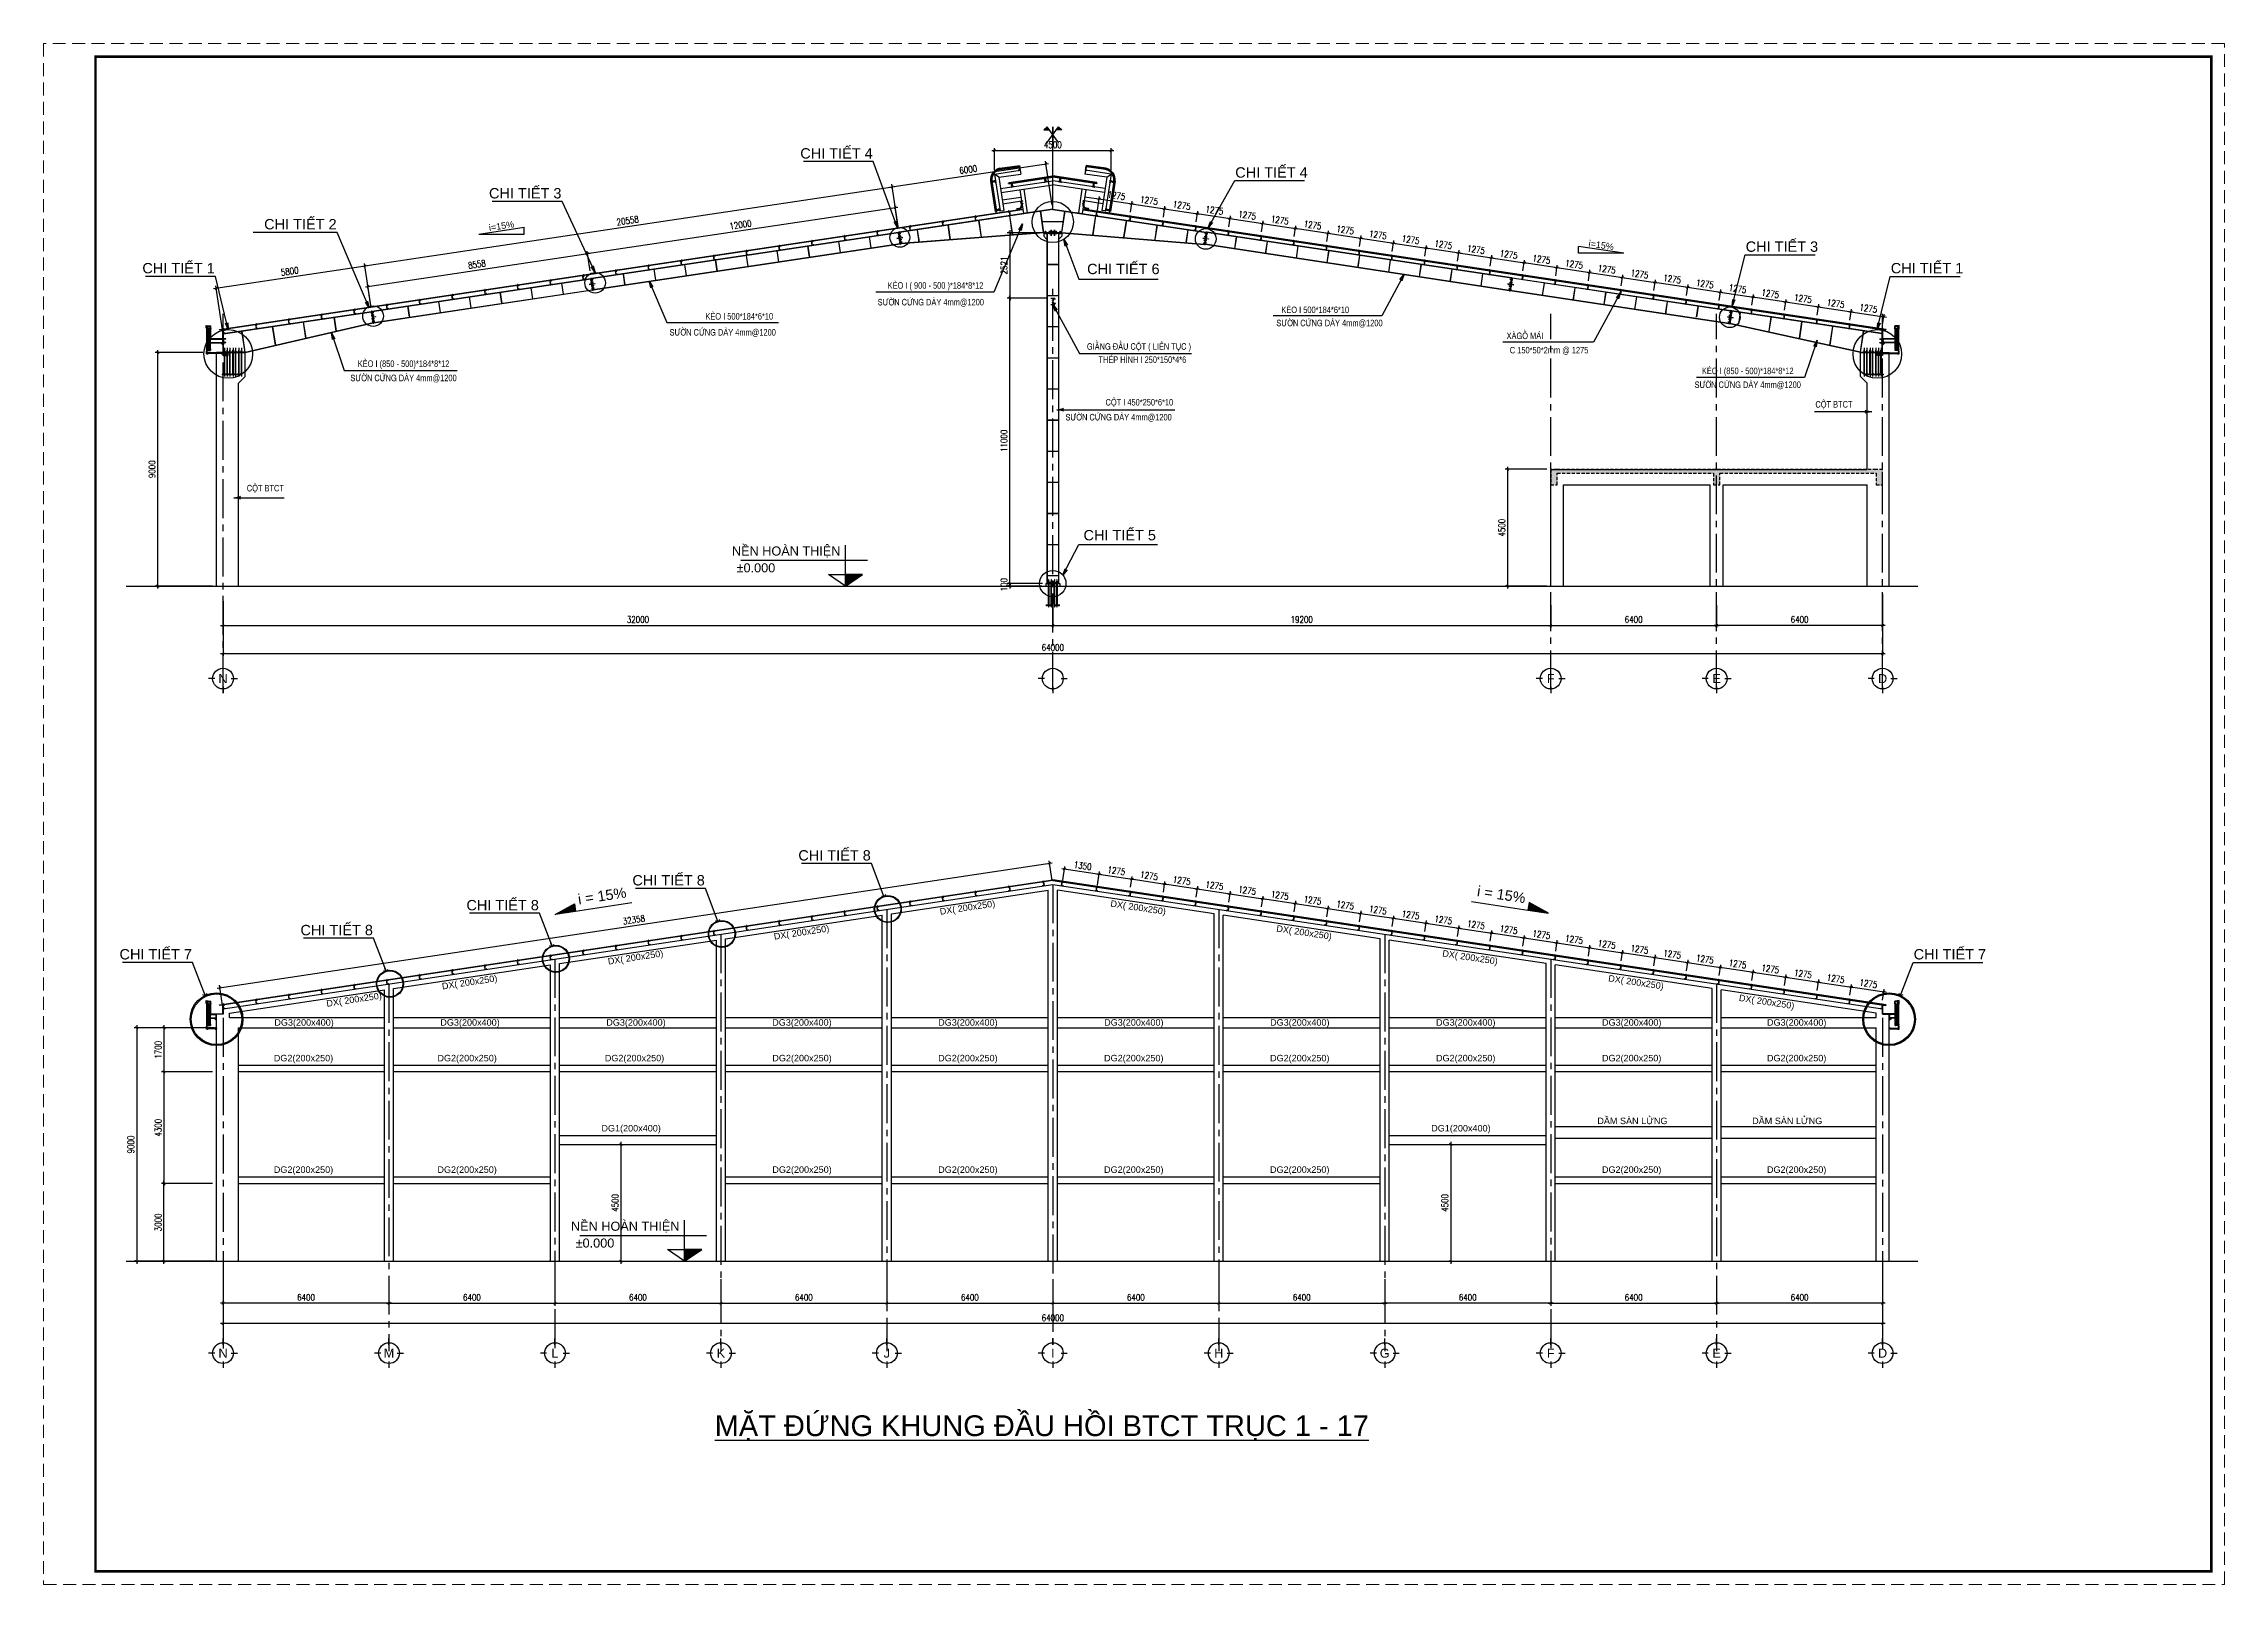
# Model space of a CAD drawing. Header units: inches. Extents: x 651127 to 1529722, y 768575 to 1021311.
# Drawn here: x 1000354 to 1084454, y 831541 to 890941 of the extents above; entities that cross this region are included whole.
import ezdxf
from ezdxf.enums import TextEntityAlignment as Align

# ---------------------------------------------------------------- set-up
doc = ezdxf.new("R2010")
doc.units = ezdxf.units.IN
doc.header["$LTSCALE"] = 1000
doc.header["$MEASUREMENT"] = 0
for name, pattern in [('CENTER', [2, 1.25, -0.25, 0.25, -0.25]), ('CENTER2', [1.125, 0.75, -0.125, 0.125, -0.125]), ('DASHDOT', [25.4, 12.7, -6.35, 0, -6.35]), ('DASHDOTX2', [2, 1, -0.5, 0, -0.5]), ('HIDDEN', [0.375, 0.25, -0.125]), ('HIDDEN2', [0.1875, 0.125, -0.0625])]:
    doc.linetypes.add(name, pattern=pattern)
doc.layers.get('DEFPOINTS').update_dxf_attribs({"color": 8, "lineweight": 9})
for name, color, linetype in [('DWGshare.com_1', 7, 'Continuous'), ('DWGshare.com_10', 7, 'Continuous'), ('DWGshare.com_11', 143, 'Continuous'), ('DWGshare.com_12', 51, 'Continuous'), ('DWGshare.com_13', 145, 'Continuous'), ('DWGshare.com_14', 7, 'Continuous'), ('DWGshare.com_16', 2, 'Continuous'), ('DWGshare.com_18', 1, 'Continuous'), ('DWGshare.com_19', 136, 'Continuous'), ('DWGshare.com_2', 147, 'Continuous'), ('DWGshare.com_27', 9, 'DASHDOTX2'), ('DWGshare.com_3', 7, 'Continuous'), ('DWGshare.com_32', 253, 'Continuous'), ('DWGshare.com_33', 9, 'Continuous'), ('DWGshare.com_34', 1, 'Continuous'), ('DWGshare.com_35', 9, 'Continuous'), ('DWGshare.com_36', 2, 'Continuous'), ('DWGshare.com_37', 8, 'CENTER2'), ('DWGshare.com_38', 8, 'Continuous'), ('DWGshare.com_39', 143, 'Continuous'), ('DWGshare.com_4', 8, 'CENTER2'), ('DWGshare.com_40', 4, 'Continuous'), ('DWGshare.com_41', 51, 'Continuous'), ('DWGshare.com_5', 143, 'HIDDEN2'), ('DWGshare.com_6', 40, 'Continuous'), ('DWGshare.com_9', 8, 'Continuous')]:
    doc.layers.add(name, color=color, linetype=linetype)
doc.layers.add('DWGshare.com_20', color=115, linetype='Continuous', lineweight=20)
doc.layers.add('DWGshare.com_23', color=147, linetype='Continuous', lineweight=0)
doc.styles.add('DWGshare.com_1', font='VHELVCN.TTF')
doc.styles.add('DWGshare.com_11', font='VNI-HelveB.TTF')
doc.styles.add('DWGshare.com_14', font='romans.shx', dxfattribs={"width": 0.8})
doc.styles.add('DWGshare.com_2', font='VHELVEB.TTF')
doc.styles.add('DWGshare.com_4', font='romans.shx', dxfattribs={"width": 0.8})
doc.styles.add('DWGshare.com_6', font='VHELVEN.TTF')
doc.dimstyles.new('DWGshare.com_1', dxfattribs={"dimscale": 100, "dimtxt": 2.5, "dimasz": 1, "dimexe": 1, "dimexo": 1.5, "dimgap": 1, "dimtad": 1, "dimdec": 0, "dimzin": 0, "dimdsep": 46, "dimtxsty": 'DWGshare.com_4', "dimblk": 'DWGshare.com_1', "dimcen": 1.5, "dimdle": 1, "dimclrd": 256, "dimclre": 256, "dimclrt": 7, "dimadec": 0, "dimazin": 0, "dimtfac": 1, "dimtdec": 0, "dimtix": 1, "dimtmove": 2, "dimatfit": 3, "dimfxl": 1, "dimtolj": 1, "dimtzin": 0, "dimarcsym": 0})
doc.dimstyles.new('DWGshare.com_10', dxfattribs={"dimscale": 100, "dimtxt": 2.5, "dimasz": 1.5, "dimexe": 1.5, "dimexo": 1.5, "dimgap": 1, "dimtad": 1, "dimdec": 0, "dimzin": 0, "dimdsep": 46, "dimtxsty": 'DWGshare.com_14', "dimblk": 'DWGshare.com_1', "dimcen": 3, "dimdle": 1.5, "dimclrd": 252, "dimclre": 252, "dimclrt": 7, "dimadec": 0, "dimazin": 0, "dimtfac": 1, "dimtdec": 0, "dimtix": 1, "dimtmove": 2, "dimatfit": 3, "dimldrblk": 'DWGshare.com_13', "dimfxl": 1, "dimtolj": 1, "dimtzin": 0, "dimlwd": -1, "dimlwe": -1, "dimarcsym": 0})
doc.dimstyles.new('DWGshare.com_4', dxfattribs={"dimscale": 100, "dimtxt": 2.5, "dimasz": 2, "dimexe": 1, "dimexo": 1.5, "dimgap": 1, "dimtad": 1, "dimdec": 0, "dimlfac": 0.5, "dimzin": 0, "dimdsep": 46, "dimtxsty": 'DWGshare.com_4', "dimblk": 'DWGshare.com_6', "dimcen": 1.5, "dimdle": 1, "dimclrd": 256, "dimclre": 256, "dimclrt": 7, "dimadec": 0, "dimazin": 0, "dimtfac": 1, "dimtdec": 0, "dimtix": 1, "dimtmove": 2, "dimatfit": 3, "dimldrblk": 'DWGshare.com_6', "dimfxl": 1, "dimtolj": 1, "dimtzin": 0, "dimarcsym": 0})

msp = doc.modelspace()

# ---------------------------------------------------------------- texts
at = {"layer": 'DWGshare.com_10'}
for s, height, style, p in [('KEØO I ( 900 - 500 )*184*8*12', 250, 'DWGshare.com_1', (1034749.7, 881613.1)), ('KEØO I 500*184*6*10', 250, 'DWGshare.com_1', (1027181.5, 880458.3)), ('SÖÔØN CÖÙNG DAØY 4mm@1200', 250, 'DWGshare.com_1', (1034568.3, 880981.3)), ('KEØO I 500*184*6*10', 250, 'DWGshare.com_1', (1049393.1, 880708.9)), ('SÖÔØN CÖÙNG DAØY 4mm@1200', 250, 'DWGshare.com_1', (1026543.2, 879817.7)), ('SÖÔØN CÖÙNG DAØY 4mm@1200', 250, 'DWGshare.com_1', (1049942.6, 880178.6)), ('XAØGOÀ MAÙI', 250, 'DWGshare.com_1', (1057478.9, 879729.9)), ('GIAÈNG ÑAÀU COÄT ( LIEÂN TUÏC )', 250, 'DWGshare.com_1', (1042595.1, 879284.6)), ('THEÙP HÌNH I 250*150*4*6', 250, 'DWGshare.com_1', (1042724.1, 878787.5)), ('C 150*50*2mm @ 1275', 250, 'DWGshare.com_1', (1058411.4, 879104.9)), ('SÖÔØN CÖÙNG DAØY 4mm@1200', 250, 'DWGshare.com_1', (1014234.3, 878059.3)), ('KEØO I (850 - 500)*184*8*12', 250, 'DWGshare.com_1', (1014234.3, 878595.6)), ('KEØO I (850 - 500)*184*8*12', 250, 'DWGshare.com_1', (1066072.3, 878319.6)), ('COÄT I 450*250*6*10', 250, 'DWGshare.com_1', (1042610.9, 877115.3)), ('SÖÔØN CÖÙNG DAØY 4mm@1200', 250, 'DWGshare.com_1', (1066072.3, 877798)), ('COÄT BTCT ', 250, 'DWGshare.com_1', (1069437.3, 877034.8)), ('SÖÔØN CÖÙNG DAØY 4mm@1200', 250, 'DWGshare.com_1', (1041810.8, 876546.7)), ('COÄT BTCT ', 250, 'DWGshare.com_1', (1008945.6, 873804.1)), ('CHI TIEÁT 8', 400, 'DWGshare.com_6', (1030856, 859704)), ('CHI TIEÁT 8', 400, 'DWGshare.com_6', (1024456, 858744)), ('CHI TIEÁT 8', 400, 'DWGshare.com_6', (1018056, 857784)), ('CHI TIEÁT 8', 400, 'DWGshare.com_6', (1011656, 856824)), ('CHI TIEÁT 7', 400, 'DWGshare.com_6', (1004677.5, 855890.9)), ('CHI TIEÁT 7', 400, 'DWGshare.com_6', (1073867.6, 855890.9)), ('DG3(200x400)', 250, 'DWGshare.com_6', (1010397.7, 853174)), ('DG3(200x400)', 250, 'DWGshare.com_6', (1016797.7, 853174)), ('DG3(200x400)', 250, 'DWGshare.com_6', (1023197.7, 853174)), ('DG3(200x400)', 250, 'DWGshare.com_6', (1029597.7, 853174)), ('DG3(200x400)', 250, 'DWGshare.com_6', (1035997.7, 853174)), ('DG3(200x400)', 250, 'DWGshare.com_6', (1042397.7, 853174)), ('DG3(200x400)', 250, 'DWGshare.com_6', (1048797.7, 853174)), ('DG3(200x400)', 250, 'DWGshare.com_6', (1055197.7, 853174)), ('DG3(200x400)', 250, 'DWGshare.com_6', (1061597.7, 853174)), ('DG3(200x400)', 250, 'DWGshare.com_6', (1067960.2, 853174)), ('DG2(200x250)', 250, 'DWGshare.com_6', (1010375.8, 851799.5)), ('DG2(200x250)', 250, 'DWGshare.com_6', (1016686.5, 851799.5)), ('DG2(200x250)', 250, 'DWGshare.com_6', (1023141.4, 851799.5)), ('DG2(200x250)', 250, 'DWGshare.com_6', (1029601.1, 851799.5)), ('DG2(200x250)', 250, 'DWGshare.com_6', (1035997.6, 851799.5)), ('DG2(200x250)', 250, 'DWGshare.com_6', (1042395.2, 851799.5)), ('DG2(200x250)', 250, 'DWGshare.com_6', (1048795.2, 851799.5)), ('DG2(200x250)', 250, 'DWGshare.com_6', (1055195.2, 851799.5)), ('DG2(200x250)', 250, 'DWGshare.com_6', (1061595.2, 851799.5)), ('DG2(200x250)', 250, 'DWGshare.com_6', (1067957.7, 851799.5)), ('DAÀM SAØN LÖÛNG', 250, 'DWGshare.com_6', (1061625.3, 849445.4)), ('DAÀM SAØN LÖÛNG', 250, 'DWGshare.com_6', (1067594.3, 849445.4)), ('DG1(200x400)', 250, 'DWGshare.com_6', (1023011.3, 849095.4)), ('DG1(200x400)', 250, 'DWGshare.com_6', (1055011.3, 849095.4)), ('DG2(200x250)', 250, 'DWGshare.com_6', (1010375.8, 847499.5)), ('DG2(200x250)', 250, 'DWGshare.com_6', (1016686.5, 847499.5)), ('DG2(200x250)', 250, 'DWGshare.com_6', (1029601.1, 847499.5)), ('DG2(200x250)', 250, 'DWGshare.com_6', (1035997.6, 847499.5)), ('DG2(200x250)', 250, 'DWGshare.com_6', (1042395.2, 847499.5)), ('DG2(200x250)', 250, 'DWGshare.com_6', (1048795.2, 847499.5)), ('DG2(200x250)', 250, 'DWGshare.com_6', (1061595.2, 847499.5)), ('DG2(200x250)', 250, 'DWGshare.com_6', (1067957.7, 847499.5)), ('%%UMAËT ÑÖÙNG KHUNG ÑAÀU HOÀI BTCT TRUÏC 1 - 17', 800, 'DWGshare.com_6', (1038849.2, 837690.6))]:
    msp.add_text(s, height=height, dxfattribs=dict(at, style=style)).set_placement(p, align=Align.MIDDLE)
for s, height, rotation, style, p in [('i = 15%', 400, 8.530766, 'DWGshare.com_11', (1021888.9, 858093.4)), ('DX( 200x250)', 250, 8.530766, 'DWGshare.com_6', (1035984.6, 857607.1)), ('DX( 200x250)', 250, 351.469234, 'DWGshare.com_6', (1042560.4, 857607.1)), ('i = 15%', 400, 351.469234, 'DWGshare.com_11', (1056573.4, 858145.2)), ('DX( 200x250)', 250, 8.530766, 'DWGshare.com_6', (1029584.6, 856647.1)), ('DX( 200x250)', 250, 351.469234, 'DWGshare.com_6', (1048960.4, 856647.1)), ('DX( 200x250)', 250, 8.530766, 'DWGshare.com_6', (1023184.6, 855687.1)), ('DX( 200x250)', 250, 351.469234, 'DWGshare.com_6', (1055360.4, 855687.1)), ('DX( 200x250)', 250, 8.530766, 'DWGshare.com_6', (1016784.6, 854727.1)), ('DX( 200x250)', 250, 351.469234, 'DWGshare.com_6', (1061760.4, 854727.1)), ('DX( 200x250)', 250, 8.530766, 'DWGshare.com_6', (1012329.5, 854058.8)), ('DX( 200x250)', 250, 351.469234, 'DWGshare.com_6', (1066798.6, 853971.4))]:
    msp.add_text(s, height=height, rotation=rotation, dxfattribs=dict(at, style=style)).set_placement(p, align=Align.MIDDLE)
at = {"layer": 'DWGshare.com_14', "style": 'DWGshare.com_6'}
for s, p in [('CHI TIEÁT 4', (1030931.4, 886767.7)), ('CHI TIEÁT 4', (1047704.9, 886031.8)), ('CHI TIEÁT 3', (1018926.8, 885229.3)), ('CHI TIEÁT 2', (1010255.3, 884037.1)), ('CHI TIEÁT 3', (1067390.2, 883172.2)), ('CHI TIEÁT 1', (1005558.7, 882341.7)), ('CHI TIEÁT 6', (1041992.8, 882311.2)), ('CHI TIEÁT 1', (1072986.3, 882341.7)), ('CHI TIEÁT 5', (1041853.9, 872047.5))]:
    msp.add_text(s, height=400, dxfattribs=at).set_placement(p, align=Align.MIDDLE)
at = {"layer": 'DWGshare.com_16', "style": 'DWGshare.com_6'}
for rotation, p in [(8.530766, (1018010.2, 883917.6)), (351.469234, (1060423.9, 883178.2))]:
    msp.add_text('i=15%', height=250, rotation=rotation, dxfattribs=at).set_placement(p, align=Align.MIDDLE)
for s, p in [('NEÀN HOAØN THIEÄN', (1028991.5, 871394.4)), ('%%P0.000', (1027823.1, 870732.3)), ('NEÀN HOAØN THIEÄN', (1022784.1, 845362.6)), ('%%P0.000', (1021615.7, 844700.5))]:
    msp.add_text(s, height=350, dxfattribs=at).set_placement(p, align=Align.MIDDLE)

# ---------------------------------------------------------------- blocks, each defined once
blk = doc.blocks.new('DWGshare.com_1')
at = {"color": 0, "linetype": 'ByBlock', "const_width": 0.3}
blk.add_lwpolyline([(-0.5, -0.5), (0.5, 0.5)], dxfattribs=at)
blk = doc.blocks.new('*D232')
at = {"layer": 'DEFPOINTS', "color": 0, "transparency": 16777216}
for p in [(1007273, 869441), (1039273, 869441), (1039273, 868512)]:
    blk.add_point(p, dxfattribs=at)
at = {"layer": 'DWGshare.com_2', "lineweight": -2, "transparency": 16777216}
for p, q in [((1007273, 869291), (1007273, 868412)), ((1039273, 869291), (1039273, 868412)), ((1007173, 868512), (1039373, 868512))]:
    blk.add_line(p, q, dxfattribs=at)
at = {"layer": 'DWGshare.com_2', "lineweight": -2, "transparency": 16777216, "xscale": 100, "yscale": 100, "zscale": 100, "rotation": 180}
blk.add_blockref('DWGshare.com_1', (1007273, 868512), dxfattribs=at)
at = {"layer": 'DWGshare.com_2', "lineweight": -2, "transparency": 16777216, "xscale": 100, "yscale": 100, "zscale": 100}
blk.add_blockref('DWGshare.com_1', (1039273, 868512), dxfattribs=at)
at = {"layer": 'DWGshare.com_2', "color": 7, "transparency": 16777216, "insert": (1023273, 868737), "char_height": 250, "attachment_point": 5, "style": 'DWGshare.com_4'}
blk.add_mtext('\\A1;32000', dxfattribs=at)
blk = doc.blocks.new('*D233')
at = {"layer": 'DEFPOINTS', "color": 0, "transparency": 16777216}
for p in [(1039273, 869441), (1058473, 869441), (1058473, 868512)]:
    blk.add_point(p, dxfattribs=at)
at = {"layer": 'DWGshare.com_2', "lineweight": -2, "transparency": 16777216}
for p, q in [((1039273, 869291), (1039273, 868412)), ((1058473, 869291), (1058473, 868412)), ((1039173, 868512), (1058573, 868512))]:
    blk.add_line(p, q, dxfattribs=at)
at = {"layer": 'DWGshare.com_2', "lineweight": -2, "transparency": 16777216, "xscale": 100, "yscale": 100, "zscale": 100, "rotation": 180}
blk.add_blockref('DWGshare.com_1', (1039273, 868512), dxfattribs=at)
at = {"layer": 'DWGshare.com_2', "lineweight": -2, "transparency": 16777216, "xscale": 100, "yscale": 100, "zscale": 100}
blk.add_blockref('DWGshare.com_1', (1058473, 868512), dxfattribs=at)
at = {"layer": 'DWGshare.com_2', "color": 7, "transparency": 16777216, "insert": (1048873, 868737), "char_height": 250, "attachment_point": 5, "style": 'DWGshare.com_4'}
blk.add_mtext('\\A1;19200', dxfattribs=at)
blk = doc.blocks.new('*D234')
at = {"layer": 'DEFPOINTS', "color": 0, "transparency": 16777216}
for p in [(1007273, 869597), (1071273, 869883), (1071273, 867433)]:
    blk.add_point(p, dxfattribs=at)
at = {"layer": 'DWGshare.com_2', "lineweight": -2, "transparency": 16777216}
for p, q in [((1071273, 869733), (1071273, 867333)), ((1007273, 869447), (1007273, 867333)), ((1007173, 867433), (1071373, 867433))]:
    blk.add_line(p, q, dxfattribs=at)
at = {"layer": 'DWGshare.com_2', "lineweight": -2, "transparency": 16777216, "xscale": 100, "yscale": 100, "zscale": 100, "rotation": 180}
blk.add_blockref('DWGshare.com_1', (1007273, 867433), dxfattribs=at)
at = {"layer": 'DWGshare.com_2', "lineweight": -2, "transparency": 16777216, "xscale": 100, "yscale": 100, "zscale": 100}
blk.add_blockref('DWGshare.com_1', (1071273, 867433), dxfattribs=at)
at = {"layer": 'DWGshare.com_2', "color": 7, "transparency": 16777216, "insert": (1039273, 867658), "char_height": 250, "attachment_point": 5, "style": 'DWGshare.com_4'}
blk.add_mtext('\\A1;64000', dxfattribs=at)
blk = doc.blocks.new('DWGshare.com_6')
at = {"linetype": 'CENTER2'}
blk.add_hatch(color=256, dxfattribs=at).paths.add_polyline_path([(-1.3, 0.22), (-1, 0), (-1.3, -0.22), (0, 0)])
blk.add_line((0, 0), (-1, 0), dxfattribs=at)
blk.add_lwpolyline([(-1.3, 0.22), (0, 0), (-1.3, -0.22), (-1, 0), (-1.3, 0.22)], dxfattribs=at)
blk = doc.blocks.new('*D235')
at = {"layer": 'DEFPOINTS', "color": 0, "transparency": 16777216}
for p in [(1037615, 881128), (1039198, 881128), (1039023, 870129)]:
    blk.add_point(p, dxfattribs=at)
at = {"layer": 'DWGshare.com_19', "lineweight": -2, "transparency": 16777216}
for p, q in [((1039048, 881128), (1037515, 881128)), ((1037615, 870029), (1037615, 881228)), ((1038873, 870129), (1037515, 870129))]:
    blk.add_line(p, q, dxfattribs=at)
at = {"layer": 'DWGshare.com_19', "lineweight": -2, "transparency": 16777216, "xscale": 100, "yscale": 100, "zscale": 100}
for p, rotation in [((1037615, 881128), 90), ((1037615, 870129), 270)]:
    blk.add_blockref('DWGshare.com_1', p, dxfattribs=dict(at, rotation=rotation))
at = {"layer": 'DWGshare.com_19', "color": 7, "transparency": 16777216, "insert": (1037390, 875629), "char_height": 250, "attachment_point": 5, "rotation": 90, "style": 'DWGshare.com_4'}
blk.add_mtext('\\A1;11000', dxfattribs=at)
blk = doc.blocks.new('*D236')
at = {"layer": 'DEFPOINTS', "color": 0, "transparency": 16777216}
for p in [(1037615, 870029), (1038998, 870029), (1039023, 870129)]:
    blk.add_point(p, dxfattribs=at)
at = {"layer": 'DWGshare.com_19', "lineweight": -2, "transparency": 16777216}
for p, q in [((1038873, 870129), (1037515, 870129)), ((1038848, 870029), (1037515, 870029)), ((1037615, 870129), (1037615, 870229)), ((1037615, 870129), (1037615, 870029)), ((1037615, 870029), (1037615, 869929))]:
    blk.add_line(p, q, dxfattribs=at)
at = {"layer": 'DWGshare.com_19', "lineweight": -2, "transparency": 16777216, "xscale": 100, "yscale": 100, "zscale": 100}
for p, rotation in [((1037615, 870129), 270), ((1037615, 870029), 90)]:
    blk.add_blockref('DWGshare.com_1', p, dxfattribs=dict(at, rotation=rotation))
at = {"layer": 'DWGshare.com_19', "color": 7, "transparency": 16777216, "insert": (1037390, 870079), "char_height": 250, "attachment_point": 5, "rotation": 90, "style": 'DWGshare.com_4'}
blk.add_mtext('\\A1;100', dxfattribs=at)
blk = doc.blocks.new('*D237')
at = {"layer": 'DEFPOINTS', "color": 0, "transparency": 16777216}
for p in [(1004760, 879029), (1006638, 879029), (1007023, 870029)]:
    blk.add_point(p, dxfattribs=at)
at = {"layer": 'DWGshare.com_2', "lineweight": -2, "transparency": 16777216}
for p, q in [((1006488, 879029), (1004660, 879029)), ((1004760, 869929), (1004760, 879129)), ((1006873, 870029), (1004660, 870029))]:
    blk.add_line(p, q, dxfattribs=at)
at = {"layer": 'DWGshare.com_2', "lineweight": -2, "transparency": 16777216, "xscale": 100, "yscale": 100, "zscale": 100}
for p, rotation in [((1004760, 879029), 90), ((1004760, 870029), 270)]:
    blk.add_blockref('DWGshare.com_1', p, dxfattribs=dict(at, rotation=rotation))
at = {"layer": 'DWGshare.com_2', "color": 7, "transparency": 16777216, "insert": (1004535, 874529), "char_height": 250, "attachment_point": 5, "rotation": 90, "style": 'DWGshare.com_4'}
blk.add_mtext('\\A1;9000', dxfattribs=at)
blk = doc.blocks.new('*D238')
at = {"layer": 'DEFPOINTS', "color": 0, "transparency": 16777216}
for p in [(1033076, 885420), (1033339, 883671), (1013008, 880621)]:
    blk.add_point(p, dxfattribs=at)
at = {"layer": 'DWGshare.com_2', "lineweight": -2, "transparency": 16777216}
for p, q in [((1012647, 882356), (1033175, 885435)), ((1033317, 883819), (1033062, 885519)), ((1012986, 880769), (1012731, 882470))]:
    blk.add_line(p, q, dxfattribs=at)
at = {"layer": 'DWGshare.com_2', "lineweight": -2, "transparency": 16777216, "xscale": 100, "yscale": 100, "zscale": 100}
for p, rotation in [((1033076, 885420), 8.530765609948356), ((1012746, 882371), 188.5307656099483)]:
    blk.add_blockref('DWGshare.com_1', p, dxfattribs=dict(at, rotation=rotation))
at = {"layer": 'DWGshare.com_2', "color": 7, "transparency": 16777216, "insert": (1022878, 884118), "char_height": 250, "attachment_point": 5, "rotation": 8.53077, "style": 'DWGshare.com_4'}
blk.add_mtext('\\A1;20558', dxfattribs=at)
blk = doc.blocks.new('*D265')
at = {"layer": 'DEFPOINTS', "color": 0, "transparency": 16777216}
for p in [(1039010, 886310), (1039273, 884561), (1033339, 883671)]:
    blk.add_point(p, dxfattribs=at)
at = {"layer": 'DWGshare.com_19', "lineweight": -2, "transparency": 16777216}
for p, q in [((1032978, 885405), (1039109, 886325)), ((1039250, 884709), (1038995, 886409)), ((1033317, 883819), (1033062, 885519))]:
    blk.add_line(p, q, dxfattribs=at)
at = {"layer": 'DWGshare.com_19', "lineweight": -2, "transparency": 16777216, "xscale": 100, "yscale": 100, "zscale": 100}
for p, rotation in [((1039010, 886310), 8.530765609948457), ((1033076, 885420), 188.5307656099484)]:
    blk.add_blockref('DWGshare.com_1', p, dxfattribs=dict(at, rotation=rotation))
at = {"layer": 'DWGshare.com_19', "color": 7, "transparency": 16777216, "insert": (1036010, 886088), "char_height": 250, "attachment_point": 5, "rotation": 8.53077, "style": 'DWGshare.com_4'}
blk.add_mtext('\\A1;6000', dxfattribs=at)
blk = doc.blocks.new('*D239')
at = {"layer": 'DEFPOINTS', "color": 0, "transparency": 16777216}
for p in [(1012746, 882371), (1013008, 880621), (1007273, 879761)]:
    blk.add_point(p, dxfattribs=at)
at = {"layer": 'DWGshare.com_2', "lineweight": -2, "transparency": 16777216}
for p, q in [((1006911, 881495), (1012845, 882385)), ((1012986, 880769), (1012731, 882470)), ((1007250, 879909), (1006995, 881609))]:
    blk.add_line(p, q, dxfattribs=at)
at = {"layer": 'DWGshare.com_2', "lineweight": -2, "transparency": 16777216, "xscale": 100, "yscale": 100, "zscale": 100}
for p, rotation in [((1012746, 882371), 8.530765609944718), ((1007010, 881510), 188.5307656099447)]:
    blk.add_blockref('DWGshare.com_1', p, dxfattribs=dict(at, rotation=rotation))
at = {"layer": 'DWGshare.com_2', "color": 7, "transparency": 16777216, "insert": (1009845, 882163), "char_height": 250, "attachment_point": 5, "rotation": 8.53077, "style": 'DWGshare.com_4'}
blk.add_mtext('\\A1;5800', dxfattribs=at)
blk = doc.blocks.new('*D266')
at = {"layer": 'DEFPOINTS', "color": 0, "transparency": 16777216}
for p in [(1042252, 884297), (1043513, 884108), (1043583, 884576)]:
    blk.add_point(p, dxfattribs=at)
at = {"layer": 'DWGshare.com_2', "lineweight": -2, "transparency": 16777216}
for p, q in [((1042223, 884780), (1043682, 884561)), ((1042274, 884446), (1042337, 884864)), ((1043535, 884256), (1043598, 884675))]:
    blk.add_line(p, q, dxfattribs=at)
at = {"layer": 'DWGshare.com_2', "lineweight": -2, "transparency": 16777216, "xscale": 100, "yscale": 100, "zscale": 100}
for p, rotation in [((1042322, 884765), 171.4692343893333), ((1043583, 884576), 351.4692343893333)]:
    blk.add_blockref('DWGshare.com_1', p, dxfattribs=dict(at, rotation=rotation))
at = {"layer": 'DWGshare.com_2', "color": 7, "transparency": 16777216, "insert": (1042986, 884893), "char_height": 250, "attachment_point": 5, "rotation": 351.46923, "style": 'DWGshare.com_4'}
blk.add_mtext('\\A1;1275', dxfattribs=at)
blk = doc.blocks.new('*D240')
at = {"layer": 'DEFPOINTS', "color": 0, "transparency": 16777216}
for p in [(1043513, 884108), (1044774, 883919), (1044844, 884387)]:
    blk.add_point(p, dxfattribs=at)
at = {"layer": 'DWGshare.com_2', "lineweight": -2, "transparency": 16777216}
for p, q in [((1043484, 884591), (1044943, 884372)), ((1043535, 884256), (1043598, 884675)), ((1044796, 884067), (1044859, 884486))]:
    blk.add_line(p, q, dxfattribs=at)
at = {"layer": 'DWGshare.com_2', "lineweight": -2, "transparency": 16777216, "xscale": 100, "yscale": 100, "zscale": 100}
for p, rotation in [((1043583, 884576), 171.4692343893333), ((1044844, 884387), 351.4692343893333)]:
    blk.add_blockref('DWGshare.com_1', p, dxfattribs=dict(at, rotation=rotation))
at = {"layer": 'DWGshare.com_2', "color": 7, "transparency": 16777216, "insert": (1044247, 884704), "char_height": 250, "attachment_point": 5, "rotation": 351.46923, "style": 'DWGshare.com_4'}
blk.add_mtext('\\A1;1275', dxfattribs=at)
blk = doc.blocks.new('*D241')
at = {"layer": 'DEFPOINTS', "color": 0, "transparency": 16777216}
for p in [(1044774, 883919), (1046105, 884198), (1046035, 883730)]:
    blk.add_point(p, dxfattribs=at)
at = {"layer": 'DWGshare.com_2', "lineweight": -2, "transparency": 16777216}
for p, q in [((1044745, 884402), (1046204, 884183)), ((1044796, 884067), (1044859, 884486)), ((1046057, 883878), (1046120, 884297))]:
    blk.add_line(p, q, dxfattribs=at)
at = {"layer": 'DWGshare.com_2', "lineweight": -2, "transparency": 16777216, "xscale": 100, "yscale": 100, "zscale": 100}
for p, rotation in [((1044844, 884387), 171.4692343893333), ((1046105, 884198), 351.4692343893333)]:
    blk.add_blockref('DWGshare.com_1', p, dxfattribs=dict(at, rotation=rotation))
at = {"layer": 'DWGshare.com_2', "color": 7, "transparency": 16777216, "insert": (1045508, 884515), "char_height": 250, "attachment_point": 5, "rotation": 351.46923, "style": 'DWGshare.com_4'}
blk.add_mtext('\\A1;1275', dxfattribs=at)
blk = doc.blocks.new('*D242')
at = {"layer": 'DEFPOINTS', "color": 0, "transparency": 16777216}
for p in [(1047366, 884009), (1046035, 883730), (1047295, 883541)]:
    blk.add_point(p, dxfattribs=at)
at = {"layer": 'DWGshare.com_2', "lineweight": -2, "transparency": 16777216}
for p, q in [((1046006, 884213), (1047465, 883994)), ((1046057, 883878), (1046120, 884297)), ((1047318, 883689), (1047380, 884108))]:
    blk.add_line(p, q, dxfattribs=at)
at = {"layer": 'DWGshare.com_2', "lineweight": -2, "transparency": 16777216, "xscale": 100, "yscale": 100, "zscale": 100}
for p, rotation in [((1046105, 884198), 171.4692343893333), ((1047366, 884009), 351.4692343893333)]:
    blk.add_blockref('DWGshare.com_1', p, dxfattribs=dict(at, rotation=rotation))
at = {"layer": 'DWGshare.com_2', "color": 7, "transparency": 16777216, "insert": (1046769, 884326), "char_height": 250, "attachment_point": 5, "rotation": 351.46923, "style": 'DWGshare.com_4'}
blk.add_mtext('\\A1;1275', dxfattribs=at)
blk = doc.blocks.new('*D243')
at = {"layer": 'DEFPOINTS', "color": 0, "transparency": 16777216}
for p in [(1047295, 883541), (1048556, 883352), (1048627, 883820)]:
    blk.add_point(p, dxfattribs=at)
at = {"layer": 'DWGshare.com_2', "lineweight": -2, "transparency": 16777216}
for p, q in [((1047267, 884023), (1048725, 883805)), ((1047318, 883689), (1047380, 884108)), ((1048579, 883500), (1048641, 883918))]:
    blk.add_line(p, q, dxfattribs=at)
at = {"layer": 'DWGshare.com_2', "lineweight": -2, "transparency": 16777216, "xscale": 100, "yscale": 100, "zscale": 100}
for p, rotation in [((1047366, 884009), 171.4692343893333), ((1048627, 883820), 351.4692343893333)]:
    blk.add_blockref('DWGshare.com_1', p, dxfattribs=dict(at, rotation=rotation))
at = {"layer": 'DWGshare.com_2', "color": 7, "transparency": 16777216, "insert": (1048029, 884137), "char_height": 250, "attachment_point": 5, "rotation": 351.46923, "style": 'DWGshare.com_4'}
blk.add_mtext('\\A1;1275', dxfattribs=at)
blk = doc.blocks.new('*D244')
at = {"layer": 'DEFPOINTS', "color": 0, "transparency": 16777216}
for p in [(1048556, 883352), (1049817, 883162), (1049887, 883630)]:
    blk.add_point(p, dxfattribs=at)
at = {"layer": 'DWGshare.com_2', "lineweight": -2, "transparency": 16777216}
for p, q in [((1048579, 883500), (1048641, 883918)), ((1048528, 883834), (1049986, 883616)), ((1049840, 883311), (1049902, 883729))]:
    blk.add_line(p, q, dxfattribs=at)
at = {"layer": 'DWGshare.com_2', "lineweight": -2, "transparency": 16777216, "xscale": 100, "yscale": 100, "zscale": 100}
for p, rotation in [((1048627, 883820), 171.4692343893333), ((1049887, 883630), 351.4692343893333)]:
    blk.add_blockref('DWGshare.com_1', p, dxfattribs=dict(at, rotation=rotation))
at = {"layer": 'DWGshare.com_2', "color": 7, "transparency": 16777216, "insert": (1049290, 883947), "char_height": 250, "attachment_point": 5, "rotation": 351.46923, "style": 'DWGshare.com_4'}
blk.add_mtext('\\A1;1275', dxfattribs=at)
blk = doc.blocks.new('*D245')
at = {"layer": 'DEFPOINTS', "color": 0, "transparency": 16777216}
for p in [(1049817, 883162), (1051148, 883441), (1051078, 882973)]:
    blk.add_point(p, dxfattribs=at)
at = {"layer": 'DWGshare.com_2', "lineweight": -2, "transparency": 16777216}
for p, q in [((1049789, 883645), (1051247, 883426)), ((1049840, 883311), (1049902, 883729)), ((1051100, 883122), (1051163, 883540))]:
    blk.add_line(p, q, dxfattribs=at)
at = {"layer": 'DWGshare.com_2', "lineweight": -2, "transparency": 16777216, "xscale": 100, "yscale": 100, "zscale": 100}
for p, rotation in [((1049887, 883630), 171.4692343893333), ((1051148, 883441), 351.4692343893333)]:
    blk.add_blockref('DWGshare.com_1', p, dxfattribs=dict(at, rotation=rotation))
at = {"layer": 'DWGshare.com_2', "color": 7, "transparency": 16777216, "insert": (1050551, 883758), "char_height": 250, "attachment_point": 5, "rotation": 351.46923, "style": 'DWGshare.com_4'}
blk.add_mtext('\\A1;1275', dxfattribs=at)
blk = doc.blocks.new('*D246')
at = {"layer": 'DEFPOINTS', "color": 0, "transparency": 16777216}
for p in [(1052409, 883252), (1051078, 882973), (1052339, 882784)]:
    blk.add_point(p, dxfattribs=at)
at = {"layer": 'DWGshare.com_2', "lineweight": -2, "transparency": 16777216}
for p, q in [((1051049, 883456), (1052508, 883237)), ((1051100, 883122), (1051163, 883540)), ((1052361, 882933), (1052424, 883351))]:
    blk.add_line(p, q, dxfattribs=at)
at = {"layer": 'DWGshare.com_2', "lineweight": -2, "transparency": 16777216, "xscale": 100, "yscale": 100, "zscale": 100}
for p, rotation in [((1051148, 883441), 171.4692343893333), ((1052409, 883252), 351.4692343893333)]:
    blk.add_blockref('DWGshare.com_1', p, dxfattribs=dict(at, rotation=rotation))
at = {"layer": 'DWGshare.com_2', "color": 7, "transparency": 16777216, "insert": (1051812, 883569), "char_height": 250, "attachment_point": 5, "rotation": 351.46923, "style": 'DWGshare.com_4'}
blk.add_mtext('\\A1;1275', dxfattribs=at)
blk = doc.blocks.new('*D247')
at = {"layer": 'DEFPOINTS', "color": 0, "transparency": 16777216}
for p in [(1053670, 883063), (1052339, 882784), (1053600, 882595)]:
    blk.add_point(p, dxfattribs=at)
at = {"layer": 'DWGshare.com_2', "lineweight": -2, "transparency": 16777216}
for p, q in [((1052310, 883267), (1053769, 883048)), ((1052361, 882933), (1052424, 883351)), ((1053622, 882743), (1053685, 883162))]:
    blk.add_line(p, q, dxfattribs=at)
at = {"layer": 'DWGshare.com_2', "lineweight": -2, "transparency": 16777216, "xscale": 100, "yscale": 100, "zscale": 100}
for p, rotation in [((1052409, 883252), 171.4692343893333), ((1053670, 883063), 351.4692343893333)]:
    blk.add_blockref('DWGshare.com_1', p, dxfattribs=dict(at, rotation=rotation))
at = {"layer": 'DWGshare.com_2', "color": 7, "transparency": 16777216, "insert": (1053073, 883380), "char_height": 250, "attachment_point": 5, "rotation": 351.46923, "style": 'DWGshare.com_4'}
blk.add_mtext('\\A1;1275', dxfattribs=at)
blk = doc.blocks.new('*D248')
at = {"layer": 'DEFPOINTS', "color": 0, "transparency": 16777216}
for p in [(1053600, 882595), (1054861, 882406), (1054931, 882874)]:
    blk.add_point(p, dxfattribs=at)
at = {"layer": 'DWGshare.com_2', "lineweight": -2, "transparency": 16777216}
for p, q in [((1053571, 883078), (1055030, 882859)), ((1053622, 882743), (1053685, 883162)), ((1054883, 882554), (1054946, 882973))]:
    blk.add_line(p, q, dxfattribs=at)
at = {"layer": 'DWGshare.com_2', "lineweight": -2, "transparency": 16777216, "xscale": 100, "yscale": 100, "zscale": 100}
for p, rotation in [((1053670, 883063), 171.4692343893333), ((1054931, 882874), 351.4692343893333)]:
    blk.add_blockref('DWGshare.com_1', p, dxfattribs=dict(at, rotation=rotation))
at = {"layer": 'DWGshare.com_2', "color": 7, "transparency": 16777216, "insert": (1054334, 883191), "char_height": 250, "attachment_point": 5, "rotation": 351.46923, "style": 'DWGshare.com_4'}
blk.add_mtext('\\A1;1275', dxfattribs=at)
blk = doc.blocks.new('*D249')
at = {"layer": 'DEFPOINTS', "color": 0, "transparency": 16777216}
for p in [(1054861, 882406), (1056122, 882217), (1056192, 882685)]:
    blk.add_point(p, dxfattribs=at)
at = {"layer": 'DWGshare.com_2', "lineweight": -2, "transparency": 16777216}
for p, q in [((1054832, 882889), (1056291, 882670)), ((1054883, 882554), (1054946, 882973)), ((1056144, 882365), (1056207, 882784))]:
    blk.add_line(p, q, dxfattribs=at)
at = {"layer": 'DWGshare.com_2', "lineweight": -2, "transparency": 16777216, "xscale": 100, "yscale": 100, "zscale": 100}
for p, rotation in [((1054931, 882874), 171.4692343893333), ((1056192, 882685), 351.4692343893333)]:
    blk.add_blockref('DWGshare.com_1', p, dxfattribs=dict(at, rotation=rotation))
at = {"layer": 'DWGshare.com_2', "color": 7, "transparency": 16777216, "insert": (1055595, 883002), "char_height": 250, "attachment_point": 5, "rotation": 351.46923, "style": 'DWGshare.com_4'}
blk.add_mtext('\\A1;1275', dxfattribs=at)
blk = doc.blocks.new('*D250')
at = {"layer": 'DEFPOINTS', "color": 0, "transparency": 16777216}
for p in [(1056122, 882217), (1057453, 882496), (1057383, 882028)]:
    blk.add_point(p, dxfattribs=at)
at = {"layer": 'DWGshare.com_2', "lineweight": -2, "transparency": 16777216}
for p, q in [((1056093, 882700), (1057552, 882481)), ((1056144, 882365), (1056207, 882784)), ((1057405, 882176), (1057468, 882594))]:
    blk.add_line(p, q, dxfattribs=at)
at = {"layer": 'DWGshare.com_2', "lineweight": -2, "transparency": 16777216, "xscale": 100, "yscale": 100, "zscale": 100}
for p, rotation in [((1056192, 882685), 171.4692343893333), ((1057453, 882496), 351.4692343893333)]:
    blk.add_blockref('DWGshare.com_1', p, dxfattribs=dict(at, rotation=rotation))
at = {"layer": 'DWGshare.com_2', "color": 7, "transparency": 16777216, "insert": (1056856, 882813), "char_height": 250, "attachment_point": 5, "rotation": 351.46923, "style": 'DWGshare.com_4'}
blk.add_mtext('\\A1;1275', dxfattribs=at)
blk = doc.blocks.new('*D251')
at = {"layer": 'DEFPOINTS', "color": 0, "transparency": 16777216}
for p in [(1058714, 882306), (1057383, 882028), (1058644, 881839)]:
    blk.add_point(p, dxfattribs=at)
at = {"layer": 'DWGshare.com_19', "lineweight": -2, "transparency": 16777216}
for p, q in [((1057354, 882510), (1058813, 882292)), ((1057405, 882176), (1057468, 882594)), ((1058666, 881987), (1058729, 882405))]:
    blk.add_line(p, q, dxfattribs=at)
at = {"layer": 'DWGshare.com_19', "lineweight": -2, "transparency": 16777216, "xscale": 100, "yscale": 100, "zscale": 100}
for p, rotation in [((1057453, 882496), 171.4692343893333), ((1058714, 882306), 351.4692343893333)]:
    blk.add_blockref('DWGshare.com_1', p, dxfattribs=dict(at, rotation=rotation))
at = {"layer": 'DWGshare.com_19', "color": 7, "transparency": 16777216, "insert": (1058117, 882624), "char_height": 250, "attachment_point": 5, "rotation": 351.46923, "style": 'DWGshare.com_4'}
blk.add_mtext('\\A1;1275', dxfattribs=at)
blk = doc.blocks.new('*D252')
at = {"layer": 'DEFPOINTS', "color": 0, "transparency": 16777216}
for p in [(1058644, 881839), (1059904, 881649), (1059975, 882117)]:
    blk.add_point(p, dxfattribs=at)
at = {"layer": 'DWGshare.com_2', "lineweight": -2, "transparency": 16777216}
for p, q in [((1058615, 882321), (1060073, 882102)), ((1058666, 881987), (1058729, 882405)), ((1059927, 881798), (1059989, 882216))]:
    blk.add_line(p, q, dxfattribs=at)
at = {"layer": 'DWGshare.com_2', "lineweight": -2, "transparency": 16777216, "xscale": 100, "yscale": 100, "zscale": 100}
for p, rotation in [((1058714, 882306), 171.4692343893333), ((1059975, 882117), 351.4692343893333)]:
    blk.add_blockref('DWGshare.com_1', p, dxfattribs=dict(at, rotation=rotation))
at = {"layer": 'DWGshare.com_2', "color": 7, "transparency": 16777216, "insert": (1059378, 882434), "char_height": 250, "attachment_point": 5, "rotation": 351.46923, "style": 'DWGshare.com_4'}
blk.add_mtext('\\A1;1275', dxfattribs=at)
blk = doc.blocks.new('*D253')
at = {"layer": 'DEFPOINTS', "color": 0, "transparency": 16777216}
for p in [(1059904, 881649), (1061165, 881460), (1061235, 881928)]:
    blk.add_point(p, dxfattribs=at)
at = {"layer": 'DWGshare.com_2', "lineweight": -2, "transparency": 16777216}
for p, q in [((1059927, 881798), (1059989, 882216)), ((1059876, 882132), (1061334, 881913)), ((1061188, 881609), (1061250, 882027))]:
    blk.add_line(p, q, dxfattribs=at)
at = {"layer": 'DWGshare.com_2', "lineweight": -2, "transparency": 16777216, "xscale": 100, "yscale": 100, "zscale": 100}
for p, rotation in [((1059975, 882117), 171.4692343893333), ((1061235, 881928), 351.4692343893333)]:
    blk.add_blockref('DWGshare.com_1', p, dxfattribs=dict(at, rotation=rotation))
at = {"layer": 'DWGshare.com_2', "color": 7, "transparency": 16777216, "insert": (1060638, 882245), "char_height": 250, "attachment_point": 5, "rotation": 351.46923, "style": 'DWGshare.com_4'}
blk.add_mtext('\\A1;1275', dxfattribs=at)
blk = doc.blocks.new('*D254')
at = {"layer": 'DEFPOINTS', "color": 0, "transparency": 16777216}
for p in [(1061165, 881460), (1062496, 881739), (1062426, 881271)]:
    blk.add_point(p, dxfattribs=at)
at = {"layer": 'DWGshare.com_2', "lineweight": -2, "transparency": 16777216}
for p, q in [((1061137, 881943), (1062595, 881724)), ((1061188, 881609), (1061250, 882027)), ((1062448, 881419), (1062511, 881838))]:
    blk.add_line(p, q, dxfattribs=at)
at = {"layer": 'DWGshare.com_2', "lineweight": -2, "transparency": 16777216, "xscale": 100, "yscale": 100, "zscale": 100}
for p, rotation in [((1061235, 881928), 171.4692343893333), ((1062496, 881739), 351.4692343893333)]:
    blk.add_blockref('DWGshare.com_1', p, dxfattribs=dict(at, rotation=rotation))
at = {"layer": 'DWGshare.com_2', "color": 7, "transparency": 16777216, "insert": (1061899, 882056), "char_height": 250, "attachment_point": 5, "rotation": 351.46923, "style": 'DWGshare.com_4'}
blk.add_mtext('\\A1;1275', dxfattribs=at)
blk = doc.blocks.new('*D255')
at = {"layer": 'DEFPOINTS', "color": 0, "transparency": 16777216}
for p in [(1063757, 881550), (1062426, 881271), (1063687, 881082)]:
    blk.add_point(p, dxfattribs=at)
at = {"layer": 'DWGshare.com_2', "lineweight": -2, "transparency": 16777216}
for p, q in [((1062397, 881754), (1063856, 881535)), ((1062448, 881419), (1062511, 881838)), ((1063709, 881230), (1063772, 881649))]:
    blk.add_line(p, q, dxfattribs=at)
at = {"layer": 'DWGshare.com_2', "lineweight": -2, "transparency": 16777216, "xscale": 100, "yscale": 100, "zscale": 100}
for p, rotation in [((1062496, 881739), 171.4692343893333), ((1063757, 881550), 351.4692343893333)]:
    blk.add_blockref('DWGshare.com_1', p, dxfattribs=dict(at, rotation=rotation))
at = {"layer": 'DWGshare.com_2', "color": 7, "transparency": 16777216, "insert": (1063160, 881867), "char_height": 250, "attachment_point": 5, "rotation": 351.46923, "style": 'DWGshare.com_4'}
blk.add_mtext('\\A1;1275', dxfattribs=at)
blk = doc.blocks.new('*D256')
at = {"layer": 'DEFPOINTS', "color": 0, "transparency": 16777216}
for p in [(1063687, 881082), (1064948, 880893), (1065018, 881361)]:
    blk.add_point(p, dxfattribs=at)
at = {"layer": 'DWGshare.com_2', "lineweight": -2, "transparency": 16777216}
for p, q in [((1063658, 881565), (1065117, 881346)), ((1063709, 881230), (1063772, 881649)), ((1064970, 881041), (1065033, 881460))]:
    blk.add_line(p, q, dxfattribs=at)
at = {"layer": 'DWGshare.com_2', "lineweight": -2, "transparency": 16777216, "xscale": 100, "yscale": 100, "zscale": 100}
for p, rotation in [((1063757, 881550), 171.4692343893333), ((1065018, 881361), 351.4692343893333)]:
    blk.add_blockref('DWGshare.com_1', p, dxfattribs=dict(at, rotation=rotation))
at = {"layer": 'DWGshare.com_2', "color": 7, "transparency": 16777216, "insert": (1064421, 881678), "char_height": 250, "attachment_point": 5, "rotation": 351.46923, "style": 'DWGshare.com_4'}
blk.add_mtext('\\A1;1275', dxfattribs=at)
blk = doc.blocks.new('*D257')
at = {"layer": 'DEFPOINTS', "color": 0, "transparency": 16777216}
for p in [(1064948, 880893), (1066209, 880704), (1066279, 881172)]:
    blk.add_point(p, dxfattribs=at)
at = {"layer": 'DWGshare.com_2', "lineweight": -2, "transparency": 16777216}
for p, q in [((1064919, 881376), (1066378, 881157)), ((1064970, 881041), (1065033, 881460)), ((1066231, 880852), (1066294, 881271))]:
    blk.add_line(p, q, dxfattribs=at)
at = {"layer": 'DWGshare.com_2', "lineweight": -2, "transparency": 16777216, "xscale": 100, "yscale": 100, "zscale": 100}
for p, rotation in [((1065018, 881361), 171.4692343893333), ((1066279, 881172), 351.4692343893333)]:
    blk.add_blockref('DWGshare.com_1', p, dxfattribs=dict(at, rotation=rotation))
at = {"layer": 'DWGshare.com_2', "color": 7, "transparency": 16777216, "insert": (1065682, 881489), "char_height": 250, "attachment_point": 5, "rotation": 351.46923, "style": 'DWGshare.com_4'}
blk.add_mtext('\\A1;1275', dxfattribs=at)
blk = doc.blocks.new('*D258')
at = {"layer": 'DEFPOINTS', "color": 0, "transparency": 16777216}
for p in [(1066209, 880704), (1067540, 880983), (1067470, 880515)]:
    blk.add_point(p, dxfattribs=at)
at = {"layer": 'DWGshare.com_2', "lineweight": -2, "transparency": 16777216}
for p, q in [((1066180, 881186), (1067639, 880968)), ((1066231, 880852), (1066294, 881271)), ((1067492, 880663), (1067555, 881081))]:
    blk.add_line(p, q, dxfattribs=at)
at = {"layer": 'DWGshare.com_2', "lineweight": -2, "transparency": 16777216, "xscale": 100, "yscale": 100, "zscale": 100}
for p, rotation in [((1066279, 881172), 171.4692343893333), ((1067540, 880983), 351.4692343893333)]:
    blk.add_blockref('DWGshare.com_1', p, dxfattribs=dict(at, rotation=rotation))
at = {"layer": 'DWGshare.com_2', "color": 7, "transparency": 16777216, "insert": (1066943, 881300), "char_height": 250, "attachment_point": 5, "rotation": 351.46923, "style": 'DWGshare.com_4'}
blk.add_mtext('\\A1;1275', dxfattribs=at)
blk = doc.blocks.new('*D259')
at = {"layer": 'DEFPOINTS', "color": 0, "transparency": 16777216}
for p in [(1068801, 880793), (1067470, 880515), (1068731, 880325)]:
    blk.add_point(p, dxfattribs=at)
at = {"layer": 'DWGshare.com_2', "lineweight": -2, "transparency": 16777216}
for p, q in [((1067441, 880997), (1068900, 880779)), ((1067492, 880663), (1067555, 881081)), ((1068753, 880474), (1068816, 880892))]:
    blk.add_line(p, q, dxfattribs=at)
at = {"layer": 'DWGshare.com_2', "lineweight": -2, "transparency": 16777216, "xscale": 100, "yscale": 100, "zscale": 100}
for p, rotation in [((1067540, 880983), 171.4692343893333), ((1068801, 880793), 351.4692343893333)]:
    blk.add_blockref('DWGshare.com_1', p, dxfattribs=dict(at, rotation=rotation))
at = {"layer": 'DWGshare.com_2', "color": 7, "transparency": 16777216, "insert": (1068204, 881110), "char_height": 250, "attachment_point": 5, "rotation": 351.46923, "style": 'DWGshare.com_4'}
blk.add_mtext('\\A1;1275', dxfattribs=at)
blk = doc.blocks.new('*D260')
at = {"layer": 'DEFPOINTS', "color": 0, "transparency": 16777216}
for p in [(1070062, 880604), (1068731, 880325), (1069992, 880136)]:
    blk.add_point(p, dxfattribs=at)
at = {"layer": 'DWGshare.com_2', "lineweight": -2, "transparency": 16777216}
for p, q in [((1068702, 880808), (1070161, 880589)), ((1068753, 880474), (1068816, 880892)), ((1070014, 880285), (1070077, 880703))]:
    blk.add_line(p, q, dxfattribs=at)
at = {"layer": 'DWGshare.com_2', "lineweight": -2, "transparency": 16777216, "xscale": 100, "yscale": 100, "zscale": 100}
for p, rotation in [((1068801, 880793), 171.4692343893333), ((1070062, 880604), 351.4692343893333)]:
    blk.add_blockref('DWGshare.com_1', p, dxfattribs=dict(at, rotation=rotation))
at = {"layer": 'DWGshare.com_2', "color": 7, "transparency": 16777216, "insert": (1069465, 880921), "char_height": 250, "attachment_point": 5, "rotation": 351.46923, "style": 'DWGshare.com_4'}
blk.add_mtext('\\A1;1275', dxfattribs=at)
blk = doc.blocks.new('*D261')
at = {"layer": 'DEFPOINTS', "color": 0, "transparency": 16777216}
for p in [(1069992, 880136), (1071252, 879947), (1071323, 880415)]:
    blk.add_point(p, dxfattribs=at)
at = {"layer": 'DWGshare.com_2', "lineweight": -2, "transparency": 16777216}
for p, q in [((1069963, 880619), (1071422, 880400)), ((1070014, 880285), (1070077, 880703)), ((1071275, 880096), (1071337, 880514))]:
    blk.add_line(p, q, dxfattribs=at)
at = {"layer": 'DWGshare.com_2', "lineweight": -2, "transparency": 16777216, "xscale": 100, "yscale": 100, "zscale": 100}
for p, rotation in [((1070062, 880604), 171.4692343893333), ((1071323, 880415), 351.4692343893333)]:
    blk.add_blockref('DWGshare.com_1', p, dxfattribs=dict(at, rotation=rotation))
at = {"layer": 'DWGshare.com_2', "color": 7, "transparency": 16777216, "insert": (1070726, 880732), "char_height": 250, "attachment_point": 5, "rotation": 351.46923, "style": 'DWGshare.com_4'}
blk.add_mtext('\\A1;1275', dxfattribs=at)
blk = doc.blocks.new('*D262')
at = {"layer": 'DEFPOINTS', "color": 0, "transparency": 16777216}
for p in [(1042322, 884765), (1040975, 884377), (1042252, 884297)]:
    blk.add_point(p, dxfattribs=at)
at = {"layer": 'DWGshare.com_2', "lineweight": -2, "transparency": 16777216}
for p, q in [((1040962, 884969), (1042421, 884750)), ((1040997, 884525), (1041076, 885053)), ((1042274, 884446), (1042337, 884864))]:
    blk.add_line(p, q, dxfattribs=at)
at = {"layer": 'DWGshare.com_2', "lineweight": -2, "transparency": 16777216, "xscale": 100, "yscale": 100, "zscale": 100}
for p, rotation in [((1041061, 884954), 171.4692343893333), ((1042322, 884765), 351.4692343893333)]:
    blk.add_blockref('DWGshare.com_1', p, dxfattribs=dict(at, rotation=rotation))
at = {"layer": 'DWGshare.com_2', "color": 7, "transparency": 16777216, "insert": (1041725, 885082), "char_height": 250, "attachment_point": 5, "rotation": 351.46923, "style": 'DWGshare.com_4'}
blk.add_mtext('\\A1;1275', dxfattribs=at)
blk = doc.blocks.new('*D263')
at = {"layer": 'DEFPOINTS', "color": 0, "transparency": 16777216}
for p in [(1021328, 882846), (1021427, 882187), (1012986, 880769)]:
    blk.add_point(p, dxfattribs=at)
at = {"layer": 'DWGshare.com_2', "lineweight": -2, "transparency": 16777216}
for p, q in [((1012766, 881562), (1021427, 882861)), ((1021405, 882336), (1021314, 882945)), ((1012964, 880918), (1012850, 881675))]:
    blk.add_line(p, q, dxfattribs=at)
at = {"layer": 'DWGshare.com_2', "lineweight": -2, "transparency": 16777216, "xscale": 100, "yscale": 100, "zscale": 100}
for p, rotation in [((1021328, 882846), 8.53076561066674), ((1012865, 881576), 188.5307656106667)]:
    blk.add_blockref('DWGshare.com_1', p, dxfattribs=dict(at, rotation=rotation))
at = {"layer": 'DWGshare.com_2', "color": 7, "transparency": 16777216, "insert": (1017063, 882434), "char_height": 250, "attachment_point": 5, "rotation": 8.53077, "style": 'DWGshare.com_4'}
blk.add_mtext('\\A1;8558', dxfattribs=at)
blk = doc.blocks.new('*D264')
at = {"layer": 'DEFPOINTS', "color": 0, "transparency": 16777216}
for p in [(1033196, 884626), (1033337, 883681), (1021449, 882039)]:
    blk.add_point(p, dxfattribs=at)
at = {"layer": 'DWGshare.com_2', "lineweight": -2, "transparency": 16777216}
for p, q in [((1021229, 882831), (1033294, 884641)), ((1033315, 883829), (1033181, 884725)), ((1021427, 882187), (1021314, 882945))]:
    blk.add_line(p, q, dxfattribs=at)
at = {"layer": 'DWGshare.com_2', "lineweight": -2, "transparency": 16777216, "xscale": 100, "yscale": 100, "zscale": 100}
for p, rotation in [((1033196, 884626), 8.53076561066674), ((1021328, 882846), 188.5307656106667)]:
    blk.add_blockref('DWGshare.com_1', p, dxfattribs=dict(at, rotation=rotation))
at = {"layer": 'DWGshare.com_2', "color": 7, "transparency": 16777216, "insert": (1027229, 883958), "char_height": 250, "attachment_point": 5, "rotation": 8.53077, "style": 'DWGshare.com_4'}
blk.add_mtext('\\A1;12000', dxfattribs=at)
blk = doc.blocks.new('DWGshare.com_14')
at = {"layer": 'DWGshare.com_38'}
h = blk.add_hatch(dxfattribs=at)
h.set_pattern_fill('ANSI31', color=8, scale=400, angle=10, style=0)
h.set_pattern_definition([(125, (-1700181.144, -1211422.91), (40.9576022, 28.6788218), [])])
h.paths.add_polyline_path([(-574, 1638), (-361, 1333), (-915, 1330)])
h = blk.add_hatch(dxfattribs=at)
h.set_pattern_fill('ANSI31', color=8, scale=400, angle=10, style=0)
h.set_pattern_definition([(55, (1700181.144, -1211422.91), (-40.9576022, 28.6788218), [])])
h.paths.add_polyline_path([(574, 1638), (361, 1333), (915, 1330)])
at = {"layer": 'DWGshare.com_39'}
blk.add_line((0, 1638), (0, 0), dxfattribs=at)
for points in [[(573, 0), (-574, 1638), (-574, 1638), (-574, 1638)], [(-573, 0), (574, 1638), (574, 1638), (574, 1638)]]:
    blk.add_lwpolyline(points, dxfattribs=at)
at = {"layer": 'DWGshare.com_41', "color": 2}
for points in [[(-574, 1638), (-915, 1330), (-361, 1333)], [(574, 1638), (915, 1330), (361, 1333)]]:
    blk.add_lwpolyline(points, dxfattribs=at)
blk = doc.blocks.new('DWGshare.com_15')
at = {"layer": 'DWGshare.com_39'}
h = blk.add_hatch(dxfattribs=at)
h.set_pattern_fill('ANSI31', color=256, scale=25, angle=72.93847, style=0)
h.set_pattern_definition([(45, (21844.015, -11896.4502), (2.2097087, -2.2097087), [])])
h.paths.add_polyline_path([(-75, 4), (-29, 4), (-29, 140), (-25, 140), (-25, 0), (-75, 0)])
for p, q in [((-54, 100), (-6, 100)), ((-54, 50), (-6, 50)), ((-49, 106), (-40, 106)), ((-49, 94), (-49, 106)), ((-49, 94), (-40, 94)), ((-49, 56), (-40, 56)), ((-49, 44), (-49, 56)), ((-49, 44), (-40, 44)), ((-47, 94), (-47, 106)), ((-47, 44), (-47, 56)), ((-45, 94), (-45, 106)), ((-45, 106), (-15, 106)), ((-45, 94), (-15, 94)), ((-45, 44), (-45, 56)), ((-45, 56), (-15, 56)), ((-45, 44), (-15, 44)), ((-42, 94), (-42, 106)), ((-42, 44), (-42, 56)), ((-40, 91), (-40, 109)), ((-40, 41), (-40, 59)), ((-30, 112), (-37, 112)), ((-30, 88), (-37, 88)), ((-30, 62), (-37, 62)), ((-30, 38), (-37, 38)), ((-29, 115), (-30, 115)), ((-30, 85), (-30, 115)), ((-29, 85), (-30, 85)), ((-29, 65), (-30, 65)), ((-30, 35), (-30, 65)), ((-29, 35), (-30, 35)), ((-29, 115), (-29, 85)), ((-29, 65), (-29, 35)), ((-23, 115), (-22, 115)), ((-23, 115), (-23, 85)), ((-23, 85), (-22, 85)), ((-23, 65), (-22, 65)), ((-23, 65), (-23, 35)), ((-23, 35), (-22, 35)), ((-22, 85), (-22, 115)), ((-22, 112), (-15, 112)), ((-15, 88), (-22, 88)), ((-22, 35), (-22, 65)), ((-22, 62), (-15, 62)), ((-15, 38), (-22, 38)), ((-12, 109), (-12, 91)), ((-12, 59), (-12, 41))]:
    blk.add_line(p, q, dxfattribs=at)
blk.add_lwpolyline([(-25, 4, 0.414214), (-21, 0), (20, 0, 0.414214), (25, 4), (25, 20), (23, 20), (23, 4, -0.414214), (20, 2), (-21, 2, -0.414214), (-23, 4), (-23, 146, -0.414214), (-21, 148), (20, 148, -0.414214), (23, 146), (23, 130), (25, 130), (25, 146, 0.414214), (20, 150), (-21, 150, 0.414214), (-25, 146)], format="xyb", close=True, dxfattribs=at)
for centre, start, end in [((-37, 109), 90, 180), ((-37, 109), 180, 270), ((-37, 103), 90, 180), ((-37, 97), 180, 270), ((-37, 91), 90, 180), ((-37, 91), 180, 270), ((-37, 59), 90, 180), ((-37, 59), 180, 270), ((-37, 53), 90, 180), ((-37, 47), 180, 270), ((-37, 41), 90, 180), ((-37, 41), 180, 270), ((-15, 109), 360, 90), ((-15, 109), 270, 360), ((-15, 103), 360, 90), ((-15, 97), 270, 360), ((-15, 91), 360, 90), ((-15, 91), 270, 360), ((-15, 59), 360, 90), ((-15, 59), 270, 360), ((-15, 53), 360, 90), ((-15, 47), 270, 360), ((-15, 41), 360, 90), ((-15, 41), 270, 360)]:
    blk.add_arc(centre, 2.73, start, end, dxfattribs=at)
at = {"layer": 'DWGshare.com_40', "color": 4}
blk.add_lwpolyline([(-75, 4), (-29, 4), (-29, 140), (-25, 140), (-25, 0), (-75, 0)], close=True, dxfattribs=at)
blk = doc.blocks.new('DWGshare.com_16')
at = {"layer": 'DWGshare.com_13', "color": 8, "linetype": 'CENTER2', "ltscale": 0.5}
for p, q in [((-2321, 1086), (-2313, 1031)), ((2321, 1086), (2313, 1031))]:
    blk.add_line(p, q, dxfattribs=at)
at = {"layer": 'DWGshare.com_37', "linetype": 'CENTER', "ltscale": 500}
blk.add_line((0, 0), (0, 3176), dxfattribs=at)
at = {"layer": 'DWGshare.com_39', "linetype": 'Continuous', "lineweight": 100}
for p, q in [((-2386, 1079), (-2209, -98)), ((-2361, 1083), (-2185, -94)), ((-2039, 1561), (-1287, 1674)), ((-2035, 1536), (-1283, 1649)), ((-1697, 1015), (0, 1270)), ((-1693, 991), (-1697, 1015)), ((-1693, 991), (0, 1245)), ((-1287, 1674), (-1283, 1649)), ((1697, 1015), (0, 1270)), ((1693, 991), (0, 1245)), ((1287, 1674), (1283, 1649)), ((2035, 1536), (1283, 1649)), ((2039, 1561), (1287, 1674)), ((1693, 991), (1697, 1015)), ((2361, 1083), (2185, -94)), ((2386, 1079), (2209, -98)), ((-2209, -98), (-2185, -94)), ((2209, -98), (2185, -94))]:
    blk.add_line(p, q, dxfattribs=at)
for points in [[(-1383, -2), (-1373, 10), (-1297, 21, 0.386282), (-1192, 179), (-1214, 280), (-1207, 303)], [(-1383, -2), (-1368, 0), (-1295, 11, 0.388252), (-1182, 180), (-1206, 297), (-1207, 303)], [(1383, -2), (1368, 0), (1295, 11, -0.388252), (1182, 180), (1206, 297), (1207, 303)], [(1383, -2), (1373, 10), (1297, 21, -0.386282), (1192, 179), (1214, 280), (1207, 303)]]:
    blk.add_lwpolyline(points, format="xyb", dxfattribs=at)
for centre, radius, start, end in [((-1966, 1142), 425, 98.53077, 188.53077), ((-1966, 1142), 400, 98.53077, 188.53077), ((1966, 1142), 400, 351.46923, 81.46923), ((1966, 1142), 425, 351.46923, 81.46923)]:
    blk.add_arc(centre, radius, start, end, dxfattribs=at)
at = {"layer": 'DWGshare.com_41', "ltscale": 0.9}
for p, q in [((-2250, 1352), (-1261, 1500)), ((-2250, 1352), (-2036, -72)), ((-2079, 1226), (-2250, 1352)), ((-2079, 1226), (-1239, 1352)), ((-2079, 1226), (-1888, -50)), ((-2014, 791), (0, 1093)), ((-1992, 643), (0, 941)), ((-1261, 1500), (-1239, 1352)), ((0, 941), (0, 1093)), ((0, 941), (0, 1093)), ((2014, 791), (0, 1093)), ((1992, 643), (0, 941)), ((1261, 1500), (1239, 1352)), ((2079, 1226), (1239, 1352)), ((2250, 1352), (1261, 1500)), ((2079, 1226), (1888, -50)), ((2250, 1352), (2036, -72)), ((2079, 1226), (2250, 1352)), ((-1949, 356), (-1228, 464)), ((-1927, 208), (-1206, 316)), ((-1271, 748), (-1134, -164)), ((-1218, 250), (-1168, 258)), ((-1122, 770), (-986, -142)), ((1122, 770), (986, -142)), ((1271, 748), (1134, -164)), ((1218, 250), (1168, 258)), ((1927, 208), (1206, 316)), ((1949, 356), (1228, 464)), ((-2036, -72), (-1888, -50)), ((-906, -130), (-1213, -176)), ((-1213, -176), (-1212, -182)), ((-906, -136), (-906, -130)), ((906, -136), (906, -130)), ((906, -130), (1213, -176)), ((1213, -176), (1212, -182)), ((2036, -72), (1888, -50))]:
    blk.add_line(p, q, dxfattribs=at)
at = {"layer": 'DWGshare.com_41'}
for p, q in [((-1287, 1648), (-1265, 1500)), ((-1283, 1649), (-1239, 1352)), ((1283, 1649), (1239, 1352)), ((1287, 1648), (1265, 1500))]:
    blk.add_line(p, q, dxfattribs=at)
at = {"layer": 'DWGshare.com_41', "flags": 128}
for points in [[(-1332, 1621), (-1334, 1636, -0.414214), (-1331, 1640), (-1292, 1646, -0.414214), (-1289, 1643), (-1268, 1505, -0.414214), (-1270, 1501), (-1310, 1495, -0.414214), (-1313, 1498), (-1315, 1513), (-1317, 1512), (-1315, 1497, 0.414214), (-1310, 1493), (-1270, 1499, 0.414214), (-1266, 1505), (-1287, 1643, 0.414214), (-1292, 1647), (-1332, 1642, 0.414214), (-1336, 1636), (-1334, 1621)], [(1332, 1621), (1334, 1636, 0.414214), (1331, 1640), (1292, 1646, 0.414214), (1289, 1643), (1268, 1505, 0.414214), (1270, 1501), (1310, 1495, 0.414214), (1313, 1498), (1315, 1513), (1317, 1512), (1315, 1497, -0.414214), (1310, 1493), (1270, 1499, -0.414214), (1266, 1505), (1287, 1643, -0.414214), (1292, 1647), (1332, 1642, -0.414214), (1336, 1636), (1334, 1621)], [(-1165, 303), (-1167, 315, 0.414214), (-1170, 317), (-1201, 312, 0.414214), (-1203, 309), (-1187, 199, 0.414214), (-1184, 197), (-1152, 201, 0.414214), (-1150, 204), (-1152, 216), (-1151, 216), (-1149, 204, -0.414214), (-1152, 200), (-1184, 195, -0.414214), (-1188, 198), (-1205, 309, -0.414214), (-1202, 314), (-1170, 318, -0.414214), (-1165, 315), (-1164, 303)], [(1165, 303), (1167, 315, -0.414214), (1170, 317), (1201, 312, -0.414214), (1203, 309), (1187, 199, -0.414214), (1184, 197), (1152, 201, -0.414214), (1150, 204), (1152, 216), (1151, 216), (1149, 204, 0.414214), (1152, 200), (1184, 195, 0.414214), (1188, 198), (1205, 309, 0.414214), (1202, 314), (1170, 318, 0.414214), (1165, 315), (1164, 303)]]:
    blk.add_lwpolyline(points, format="xyb", close=True, dxfattribs=at)
at = {"layer": 'DWGshare.com_23', "linetype": 'Continuous', "lineweight": 100, "xscale": 0.375, "yscale": 0.375, "zscale": 0.375}
blk.add_blockref('DWGshare.com_14', (0, 2562), dxfattribs=at)
at = {"layer": 'DWGshare.com_23', "linetype": 'Continuous', "ltscale": 1000, "xscale": -1}
for p, rotation in [((-2204, 1048), 98.53076560986567), ((248, 1056), 351.4692343903817), ((1536, 863), 351.4692343903817), ((-2040, -47), 98.53076560986567)]:
    blk.add_blockref('DWGshare.com_15', p, dxfattribs=dict(at, rotation=rotation))
at = {"layer": 'DWGshare.com_23', "linetype": 'Continuous', "ltscale": 1000}
for p, rotation in [((-1536, 863), 8.530765609618317), ((-248, 1056), 8.530765609618317), ((2204, 1048), 261.4692343901343), ((2040, -47), 261.4692343901343)]:
    blk.add_blockref('DWGshare.com_15', p, dxfattribs=dict(at, rotation=rotation))
blk = doc.blocks.new('*D270')
at = {"layer": 'DEFPOINTS', "color": 0, "transparency": 16777216}
for p in [(1041523, 886816), (1037023, 885913), (1041523, 885913)]:
    blk.add_point(p, dxfattribs=at)
at = {"layer": 'DWGshare.com_2', "lineweight": -2, "transparency": 16777216}
for p, q in [((1036923, 886816), (1041623, 886816)), ((1037023, 886063), (1037023, 886916)), ((1041523, 886063), (1041523, 886916))]:
    blk.add_line(p, q, dxfattribs=at)
at = {"layer": 'DWGshare.com_2', "lineweight": -2, "transparency": 16777216, "xscale": 100, "yscale": 100, "zscale": 100, "rotation": 180}
blk.add_blockref('DWGshare.com_1', (1037023, 886816), dxfattribs=at)
at = {"layer": 'DWGshare.com_2', "lineweight": -2, "transparency": 16777216, "xscale": 100, "yscale": 100, "zscale": 100}
blk.add_blockref('DWGshare.com_1', (1041523, 886816), dxfattribs=at)
at = {"layer": 'DWGshare.com_2', "color": 7, "transparency": 16777216, "insert": (1039273, 887041), "char_height": 250, "attachment_point": 5, "style": 'DWGshare.com_4'}
blk.add_mtext('\\A1;4500', dxfattribs=at)
blk = doc.blocks.new('DWGshare.com_2')
for p, q in [((-320, 0), (-560, 0)), ((0, 320), (0, 560)), ((320, 0), (560, 0)), ((0, -320), (0, -560))]:
    blk.add_line(p, q)
blk.add_circle((0, 0), 400)
at = {"linetype": 'Continuous', "style": 'DWGshare.com_2'}
blk.add_attdef('2', text='', height=350, dxfattribs=at).set_placement((0, 0), align=Align.MIDDLE_CENTER)
blk = doc.blocks.new('*D272')
at = {"layer": 'DEFPOINTS', "color": 0, "transparency": 16777216}
for p in [(1056814, 874529), (1058473, 874529), (1058473, 870029)]:
    blk.add_point(p, dxfattribs=at)
at = {"layer": 'DWGshare.com_2', "lineweight": -2, "transparency": 16777216}
for p, q in [((1058323, 874529), (1056714, 874529)), ((1056814, 869929), (1056814, 874629)), ((1058323, 870029), (1056714, 870029))]:
    blk.add_line(p, q, dxfattribs=at)
at = {"layer": 'DWGshare.com_2', "lineweight": -2, "transparency": 16777216, "xscale": 100, "yscale": 100, "zscale": 100}
for p, rotation in [((1056814, 874529), 90), ((1056814, 870029), 270)]:
    blk.add_blockref('DWGshare.com_1', p, dxfattribs=dict(at, rotation=rotation))
at = {"layer": 'DWGshare.com_2', "color": 7, "transparency": 16777216, "insert": (1056589, 872279), "char_height": 250, "attachment_point": 5, "rotation": 90, "style": 'DWGshare.com_4'}
blk.add_mtext('\\A1;4500', dxfattribs=at)
blk = doc.blocks.new('*D273')
at = {"layer": 'DEFPOINTS', "color": 0, "transparency": 16777216}
for p in [(1058473, 869441), (1064873, 869441), (1064873, 868512)]:
    blk.add_point(p, dxfattribs=at)
at = {"layer": 'DWGshare.com_2', "lineweight": -2, "transparency": 16777216}
for p, q in [((1058473, 869291), (1058473, 868412)), ((1064873, 869291), (1064873, 868412)), ((1058373, 868512), (1064973, 868512))]:
    blk.add_line(p, q, dxfattribs=at)
at = {"layer": 'DWGshare.com_2', "lineweight": -2, "transparency": 16777216, "xscale": 100, "yscale": 100, "zscale": 100, "rotation": 180}
blk.add_blockref('DWGshare.com_1', (1058473, 868512), dxfattribs=at)
at = {"layer": 'DWGshare.com_2', "lineweight": -2, "transparency": 16777216, "xscale": 100, "yscale": 100, "zscale": 100}
blk.add_blockref('DWGshare.com_1', (1064873, 868512), dxfattribs=at)
at = {"layer": 'DWGshare.com_2', "color": 7, "transparency": 16777216, "insert": (1061673, 868737), "char_height": 250, "attachment_point": 5, "style": 'DWGshare.com_4'}
blk.add_mtext('\\A1;6400', dxfattribs=at)
blk = doc.blocks.new('*D274')
at = {"layer": 'DEFPOINTS', "color": 0, "transparency": 16777216}
for p in [(1064873, 869441), (1071273, 869441), (1064873, 868512)]:
    blk.add_point(p, dxfattribs=at)
at = {"layer": 'DWGshare.com_2', "lineweight": -2, "transparency": 16777216}
for p, q in [((1064873, 869291), (1064873, 868412)), ((1071273, 869291), (1071273, 868412)), ((1071373, 868512), (1064773, 868512))]:
    blk.add_line(p, q, dxfattribs=at)
at = {"layer": 'DWGshare.com_2', "lineweight": -2, "transparency": 16777216, "xscale": 100, "yscale": 100, "zscale": 100, "rotation": 180}
blk.add_blockref('DWGshare.com_1', (1064873, 868512), dxfattribs=at)
at = {"layer": 'DWGshare.com_2', "lineweight": -2, "transparency": 16777216, "xscale": 100, "yscale": 100, "zscale": 100}
blk.add_blockref('DWGshare.com_1', (1071273, 868512), dxfattribs=at)
at = {"layer": 'DWGshare.com_2', "color": 7, "transparency": 16777216, "insert": (1068073, 868737), "char_height": 250, "attachment_point": 5, "style": 'DWGshare.com_4'}
blk.add_mtext('\\A1;6400', dxfattribs=at)
blk = doc.blocks.new('*D862')
at = {"layer": 'DEFPOINTS', "color": 0, "transparency": 16777216}
for p in [(1038928, 883649), (1037615, 881128), (1039198, 881128)]:
    blk.add_point(p, dxfattribs=at)
at = {"layer": 'DWGshare.com_19', "lineweight": -2, "transparency": 16777216}
for p, q in [((1038778, 883649), (1037515, 883649)), ((1037615, 883749), (1037615, 881028)), ((1039048, 881128), (1037515, 881128))]:
    blk.add_line(p, q, dxfattribs=at)
at = {"layer": 'DWGshare.com_19', "lineweight": -2, "transparency": 16777216, "xscale": 100, "yscale": 100, "zscale": 100}
for p, rotation in [((1037615, 883649), 90), ((1037615, 881128), 270)]:
    blk.add_blockref('DWGshare.com_1', p, dxfattribs=dict(at, rotation=rotation))
at = {"layer": 'DWGshare.com_19', "color": 7, "transparency": 16777216, "insert": (1037390, 882389), "char_height": 250, "attachment_point": 5, "rotation": 90, "style": 'DWGshare.com_4'}
blk.add_mtext('\\A1;2521', dxfattribs=at)
blk = doc.blocks.new('*D1210')
at = {"layer": 'DEFPOINTS', "color": 0, "transparency": 16777216}
for p in [(1064873, 843458), (1071273, 843458), (1064873, 842380)]:
    blk.add_point(p, dxfattribs=at)
at = {"layer": 'DWGshare.com_2', "lineweight": -2, "transparency": 16777216}
for p, q in [((1064873, 843308), (1064873, 842280)), ((1071273, 843308), (1071273, 842280)), ((1071373, 842380), (1064773, 842380))]:
    blk.add_line(p, q, dxfattribs=at)
at = {"layer": 'DWGshare.com_2', "lineweight": -2, "transparency": 16777216, "xscale": 100, "yscale": 100, "zscale": 100, "rotation": 180}
blk.add_blockref('DWGshare.com_1', (1064873, 842380), dxfattribs=at)
at = {"layer": 'DWGshare.com_2', "lineweight": -2, "transparency": 16777216, "xscale": 100, "yscale": 100, "zscale": 100}
blk.add_blockref('DWGshare.com_1', (1071273, 842380), dxfattribs=at)
at = {"layer": 'DWGshare.com_2', "color": 7, "transparency": 16777216, "insert": (1068073, 842605), "char_height": 250, "attachment_point": 5, "style": 'DWGshare.com_4'}
blk.add_mtext('\\A1;6400', dxfattribs=at)
blk = doc.blocks.new('*D1211')
at = {"layer": 'DEFPOINTS', "color": 0, "transparency": 16777216}
for p in [(1058473, 843458), (1064873, 843458), (1064873, 842380)]:
    blk.add_point(p, dxfattribs=at)
at = {"layer": 'DWGshare.com_2', "lineweight": -2, "transparency": 16777216}
for p, q in [((1058473, 843308), (1058473, 842280)), ((1064873, 843308), (1064873, 842280)), ((1058373, 842380), (1064973, 842380))]:
    blk.add_line(p, q, dxfattribs=at)
at = {"layer": 'DWGshare.com_2', "lineweight": -2, "transparency": 16777216, "xscale": 100, "yscale": 100, "zscale": 100, "rotation": 180}
blk.add_blockref('DWGshare.com_1', (1058473, 842380), dxfattribs=at)
at = {"layer": 'DWGshare.com_2', "lineweight": -2, "transparency": 16777216, "xscale": 100, "yscale": 100, "zscale": 100}
blk.add_blockref('DWGshare.com_1', (1064873, 842380), dxfattribs=at)
at = {"layer": 'DWGshare.com_2', "color": 7, "transparency": 16777216, "insert": (1061673, 842605), "char_height": 250, "attachment_point": 5, "style": 'DWGshare.com_4'}
blk.add_mtext('\\A1;6400', dxfattribs=at)
blk = doc.blocks.new('*D1212')
at = {"layer": 'DEFPOINTS', "color": 0, "transparency": 16777216}
for p in [(1045673, 843458), (1052073, 843458), (1052073, 842380)]:
    blk.add_point(p, dxfattribs=at)
at = {"layer": 'DWGshare.com_2', "lineweight": -2, "transparency": 16777216}
for p, q in [((1045673, 843308), (1045673, 842280)), ((1052073, 843308), (1052073, 842280)), ((1045573, 842380), (1052173, 842380))]:
    blk.add_line(p, q, dxfattribs=at)
at = {"layer": 'DWGshare.com_2', "lineweight": -2, "transparency": 16777216, "xscale": 100, "yscale": 100, "zscale": 100, "rotation": 180}
blk.add_blockref('DWGshare.com_1', (1045673, 842380), dxfattribs=at)
at = {"layer": 'DWGshare.com_2', "lineweight": -2, "transparency": 16777216, "xscale": 100, "yscale": 100, "zscale": 100}
blk.add_blockref('DWGshare.com_1', (1052073, 842380), dxfattribs=at)
at = {"layer": 'DWGshare.com_2', "color": 7, "transparency": 16777216, "insert": (1048873, 842605), "char_height": 250, "attachment_point": 5, "style": 'DWGshare.com_4'}
blk.add_mtext('\\A1;6400', dxfattribs=at)
blk = doc.blocks.new('*D1213')
at = {"layer": 'DEFPOINTS', "color": 0, "transparency": 16777216}
for p in [(1052073, 843458), (1058473, 843458), (1052073, 842380)]:
    blk.add_point(p, dxfattribs=at)
at = {"layer": 'DWGshare.com_2', "lineweight": -2, "transparency": 16777216}
for p, q in [((1052073, 843308), (1052073, 842280)), ((1058473, 843308), (1058473, 842280)), ((1058573, 842380), (1051973, 842380))]:
    blk.add_line(p, q, dxfattribs=at)
at = {"layer": 'DWGshare.com_2', "lineweight": -2, "transparency": 16777216, "xscale": 100, "yscale": 100, "zscale": 100, "rotation": 180}
blk.add_blockref('DWGshare.com_1', (1052073, 842380), dxfattribs=at)
at = {"layer": 'DWGshare.com_2', "lineweight": -2, "transparency": 16777216, "xscale": 100, "yscale": 100, "zscale": 100}
blk.add_blockref('DWGshare.com_1', (1058473, 842380), dxfattribs=at)
at = {"layer": 'DWGshare.com_2', "color": 7, "transparency": 16777216, "insert": (1055273, 842605), "char_height": 250, "attachment_point": 5, "style": 'DWGshare.com_4'}
blk.add_mtext('\\A1;6400', dxfattribs=at)
blk = doc.blocks.new('*D1214')
at = {"layer": 'DEFPOINTS', "color": 0, "transparency": 16777216}
for p in [(1013673, 843458), (1020073, 843458), (1020073, 842380)]:
    blk.add_point(p, dxfattribs=at)
at = {"layer": 'DWGshare.com_2', "lineweight": -2, "transparency": 16777216}
for p, q in [((1013673, 843308), (1013673, 842280)), ((1020073, 843308), (1020073, 842280)), ((1013573, 842380), (1020173, 842380))]:
    blk.add_line(p, q, dxfattribs=at)
at = {"layer": 'DWGshare.com_2', "lineweight": -2, "transparency": 16777216, "xscale": 100, "yscale": 100, "zscale": 100, "rotation": 180}
blk.add_blockref('DWGshare.com_1', (1013673, 842380), dxfattribs=at)
at = {"layer": 'DWGshare.com_2', "lineweight": -2, "transparency": 16777216, "xscale": 100, "yscale": 100, "zscale": 100}
blk.add_blockref('DWGshare.com_1', (1020073, 842380), dxfattribs=at)
at = {"layer": 'DWGshare.com_2', "color": 7, "transparency": 16777216, "insert": (1016873, 842605), "char_height": 250, "attachment_point": 5, "style": 'DWGshare.com_4'}
blk.add_mtext('\\A1;6400', dxfattribs=at)
blk = doc.blocks.new('*D1215')
at = {"layer": 'DEFPOINTS', "color": 0, "transparency": 16777216}
for p in [(1007273, 842481), (1071273, 842481), (1007273, 841592)]:
    blk.add_point(p, dxfattribs=at)
at = {"layer": 'DWGshare.com_2', "lineweight": -2, "transparency": 16777216}
for p, q in [((1007273, 842331), (1007273, 841492)), ((1071273, 842331), (1071273, 841492)), ((1071373, 841592), (1007173, 841592))]:
    blk.add_line(p, q, dxfattribs=at)
at = {"layer": 'DWGshare.com_2', "lineweight": -2, "transparency": 16777216, "xscale": 100, "yscale": 100, "zscale": 100, "rotation": 180}
blk.add_blockref('DWGshare.com_1', (1007273, 841592), dxfattribs=at)
at = {"layer": 'DWGshare.com_2', "lineweight": -2, "transparency": 16777216, "xscale": 100, "yscale": 100, "zscale": 100}
blk.add_blockref('DWGshare.com_1', (1071273, 841592), dxfattribs=at)
at = {"layer": 'DWGshare.com_2', "color": 7, "transparency": 16777216, "insert": (1039273, 841817), "char_height": 250, "attachment_point": 5, "style": 'DWGshare.com_4'}
blk.add_mtext('\\A1;64000', dxfattribs=at)
blk = doc.blocks.new('*D1216')
at = {"layer": 'DEFPOINTS', "color": 0, "transparency": 16777216}
for p in [(1020073, 843458), (1026473, 843458), (1026473, 842380)]:
    blk.add_point(p, dxfattribs=at)
at = {"layer": 'DWGshare.com_2', "lineweight": -2, "transparency": 16777216}
for p, q in [((1020073, 843308), (1020073, 842280)), ((1026473, 843308), (1026473, 842280)), ((1019973, 842380), (1026573, 842380))]:
    blk.add_line(p, q, dxfattribs=at)
at = {"layer": 'DWGshare.com_2', "lineweight": -2, "transparency": 16777216, "xscale": 100, "yscale": 100, "zscale": 100, "rotation": 180}
blk.add_blockref('DWGshare.com_1', (1020073, 842380), dxfattribs=at)
at = {"layer": 'DWGshare.com_2', "lineweight": -2, "transparency": 16777216, "xscale": 100, "yscale": 100, "zscale": 100}
blk.add_blockref('DWGshare.com_1', (1026473, 842380), dxfattribs=at)
at = {"layer": 'DWGshare.com_2', "color": 7, "transparency": 16777216, "insert": (1023273, 842605), "char_height": 250, "attachment_point": 5, "style": 'DWGshare.com_4'}
blk.add_mtext('\\A1;6400', dxfattribs=at)
blk = doc.blocks.new('*D1217')
at = {"layer": 'DEFPOINTS', "color": 0, "transparency": 16777216}
for p in [(1026473, 843458), (1032873, 843458), (1032873, 842380)]:
    blk.add_point(p, dxfattribs=at)
at = {"layer": 'DWGshare.com_2', "lineweight": -2, "transparency": 16777216}
for p, q in [((1026473, 843308), (1026473, 842280)), ((1032873, 843308), (1032873, 842280)), ((1026373, 842380), (1032973, 842380))]:
    blk.add_line(p, q, dxfattribs=at)
at = {"layer": 'DWGshare.com_2', "lineweight": -2, "transparency": 16777216, "xscale": 100, "yscale": 100, "zscale": 100, "rotation": 180}
blk.add_blockref('DWGshare.com_1', (1026473, 842380), dxfattribs=at)
at = {"layer": 'DWGshare.com_2', "lineweight": -2, "transparency": 16777216, "xscale": 100, "yscale": 100, "zscale": 100}
blk.add_blockref('DWGshare.com_1', (1032873, 842380), dxfattribs=at)
at = {"layer": 'DWGshare.com_2', "color": 7, "transparency": 16777216, "insert": (1029673, 842605), "char_height": 250, "attachment_point": 5, "style": 'DWGshare.com_4'}
blk.add_mtext('\\A1;6400', dxfattribs=at)
blk = doc.blocks.new('*D1218')
at = {"layer": 'DEFPOINTS', "color": 0, "transparency": 16777216}
for p in [(1032873, 843458), (1039273, 843458), (1039273, 842380)]:
    blk.add_point(p, dxfattribs=at)
at = {"layer": 'DWGshare.com_2', "lineweight": -2, "transparency": 16777216}
for p, q in [((1032873, 843308), (1032873, 842280)), ((1039273, 843308), (1039273, 842280)), ((1032773, 842380), (1039373, 842380))]:
    blk.add_line(p, q, dxfattribs=at)
at = {"layer": 'DWGshare.com_2', "lineweight": -2, "transparency": 16777216, "xscale": 100, "yscale": 100, "zscale": 100, "rotation": 180}
blk.add_blockref('DWGshare.com_1', (1032873, 842380), dxfattribs=at)
at = {"layer": 'DWGshare.com_2', "lineweight": -2, "transparency": 16777216, "xscale": 100, "yscale": 100, "zscale": 100}
blk.add_blockref('DWGshare.com_1', (1039273, 842380), dxfattribs=at)
at = {"layer": 'DWGshare.com_2', "color": 7, "transparency": 16777216, "insert": (1036073, 842605), "char_height": 250, "attachment_point": 5, "style": 'DWGshare.com_4'}
blk.add_mtext('\\A1;6400', dxfattribs=at)
blk = doc.blocks.new('*D1219')
at = {"layer": 'DEFPOINTS', "color": 0, "transparency": 16777216}
for p in [(1039273, 843458), (1045673, 843458), (1045673, 842380)]:
    blk.add_point(p, dxfattribs=at)
at = {"layer": 'DWGshare.com_2', "lineweight": -2, "transparency": 16777216}
for p, q in [((1039273, 843308), (1039273, 842280)), ((1045673, 843308), (1045673, 842280)), ((1039173, 842380), (1045773, 842380))]:
    blk.add_line(p, q, dxfattribs=at)
at = {"layer": 'DWGshare.com_2', "lineweight": -2, "transparency": 16777216, "xscale": 100, "yscale": 100, "zscale": 100, "rotation": 180}
blk.add_blockref('DWGshare.com_1', (1039273, 842380), dxfattribs=at)
at = {"layer": 'DWGshare.com_2', "lineweight": -2, "transparency": 16777216, "xscale": 100, "yscale": 100, "zscale": 100}
blk.add_blockref('DWGshare.com_1', (1045673, 842380), dxfattribs=at)
at = {"layer": 'DWGshare.com_2', "color": 7, "transparency": 16777216, "insert": (1042473, 842605), "char_height": 250, "attachment_point": 5, "style": 'DWGshare.com_4'}
blk.add_mtext('\\A1;6400', dxfattribs=at)
blk = doc.blocks.new('*D1220')
at = {"layer": 'DEFPOINTS', "color": 0, "transparency": 16777216}
for p in [(1004995, 846997), (1007023, 846997), (1006369, 843997)]:
    blk.add_point(p, dxfattribs=at)
at = {"layer": 'DWGshare.com_2', "lineweight": -2, "transparency": 16777216}
for p, q in [((1006873, 846997), (1004895, 846997)), ((1004995, 843897), (1004995, 847097)), ((1006219, 843997), (1004895, 843997))]:
    blk.add_line(p, q, dxfattribs=at)
at = {"layer": 'DWGshare.com_2', "lineweight": -2, "transparency": 16777216, "xscale": 100, "yscale": 100, "zscale": 100}
for p, rotation in [((1004995, 846997), 90), ((1004995, 843997), 270)]:
    blk.add_blockref('DWGshare.com_1', p, dxfattribs=dict(at, rotation=rotation))
at = {"layer": 'DWGshare.com_2', "color": 7, "transparency": 16777216, "insert": (1004770, 845497), "char_height": 250, "attachment_point": 5, "rotation": 90, "style": 'DWGshare.com_4'}
blk.add_mtext('\\A1;3000', dxfattribs=at)
blk = doc.blocks.new('*D1221')
at = {"layer": 'DEFPOINTS', "color": 0, "transparency": 16777216}
for p in [(1007083, 852997), (1003944, 843997), (1007083, 843997)]:
    blk.add_point(p, dxfattribs=at)
at = {"layer": 'DWGshare.com_2', "lineweight": -2, "transparency": 16777216}
for p, q in [((1006933, 852997), (1003844, 852997)), ((1003944, 853097), (1003944, 843897)), ((1006933, 843997), (1003844, 843997))]:
    blk.add_line(p, q, dxfattribs=at)
at = {"layer": 'DWGshare.com_2', "lineweight": -2, "transparency": 16777216, "xscale": 100, "yscale": 100, "zscale": 100}
for p, rotation in [((1003944, 852997), 90), ((1003944, 843997), 270)]:
    blk.add_blockref('DWGshare.com_1', p, dxfattribs=dict(at, rotation=rotation))
at = {"layer": 'DWGshare.com_2', "color": 7, "transparency": 16777216, "insert": (1003719, 848497), "char_height": 250, "attachment_point": 5, "rotation": 90, "style": 'DWGshare.com_4'}
blk.add_mtext('\\A1;9000', dxfattribs=at)
blk = doc.blocks.new('*D1249')
at = {"layer": 'DEFPOINTS', "color": 0, "transparency": 16777216}
for p in [(1042252, 858265), (1043513, 858076), (1043583, 858544)]:
    blk.add_point(p, dxfattribs=at)
at = {"layer": 'DWGshare.com_2', "lineweight": -2, "transparency": 16777216}
for p, q in [((1042223, 858748), (1043682, 858529)), ((1042274, 858414), (1042337, 858832)), ((1043535, 858225), (1043598, 858643))]:
    blk.add_line(p, q, dxfattribs=at)
at = {"layer": 'DWGshare.com_2', "lineweight": -2, "transparency": 16777216, "xscale": 100, "yscale": 100, "zscale": 100}
for p, rotation in [((1042322, 858733), 171.4692343901237), ((1043583, 858544), 351.4692343901237)]:
    blk.add_blockref('DWGshare.com_1', p, dxfattribs=dict(at, rotation=rotation))
at = {"layer": 'DWGshare.com_2', "color": 7, "transparency": 16777216, "insert": (1042986, 858861), "char_height": 250, "attachment_point": 5, "rotation": 351.46923, "style": 'DWGshare.com_4'}
blk.add_mtext('\\A1;1275', dxfattribs=at)
blk = doc.blocks.new('*D1222')
at = {"layer": 'DEFPOINTS', "color": 0, "transparency": 16777216}
for p in [(1043513, 858076), (1044774, 857887), (1044844, 858355)]:
    blk.add_point(p, dxfattribs=at)
at = {"layer": 'DWGshare.com_2', "lineweight": -2, "transparency": 16777216}
for p, q in [((1043484, 858559), (1044943, 858340)), ((1043535, 858225), (1043598, 858643)), ((1044796, 858036), (1044859, 858454))]:
    blk.add_line(p, q, dxfattribs=at)
at = {"layer": 'DWGshare.com_2', "lineweight": -2, "transparency": 16777216, "xscale": 100, "yscale": 100, "zscale": 100}
for p, rotation in [((1043583, 858544), 171.4692343901237), ((1044844, 858355), 351.4692343901237)]:
    blk.add_blockref('DWGshare.com_1', p, dxfattribs=dict(at, rotation=rotation))
at = {"layer": 'DWGshare.com_2', "color": 7, "transparency": 16777216, "insert": (1044247, 858672), "char_height": 250, "attachment_point": 5, "rotation": 351.46923, "style": 'DWGshare.com_4'}
blk.add_mtext('\\A1;1275', dxfattribs=at)
blk = doc.blocks.new('*D1223')
at = {"layer": 'DEFPOINTS', "color": 0, "transparency": 16777216}
for p in [(1044774, 857887), (1046105, 858166), (1046035, 857698)]:
    blk.add_point(p, dxfattribs=at)
at = {"layer": 'DWGshare.com_2', "lineweight": -2, "transparency": 16777216}
for p, q in [((1044745, 858370), (1046204, 858151)), ((1044796, 858036), (1044859, 858454)), ((1046057, 857846), (1046120, 858265))]:
    blk.add_line(p, q, dxfattribs=at)
at = {"layer": 'DWGshare.com_2', "lineweight": -2, "transparency": 16777216, "xscale": 100, "yscale": 100, "zscale": 100}
for p, rotation in [((1044844, 858355), 171.4692343901237), ((1046105, 858166), 351.4692343901237)]:
    blk.add_blockref('DWGshare.com_1', p, dxfattribs=dict(at, rotation=rotation))
at = {"layer": 'DWGshare.com_2', "color": 7, "transparency": 16777216, "insert": (1045508, 858483), "char_height": 250, "attachment_point": 5, "rotation": 351.46923, "style": 'DWGshare.com_4'}
blk.add_mtext('\\A1;1275', dxfattribs=at)
blk = doc.blocks.new('*D1224')
at = {"layer": 'DEFPOINTS', "color": 0, "transparency": 16777216}
for p in [(1047366, 857977), (1046035, 857698), (1047295, 857509)]:
    blk.add_point(p, dxfattribs=at)
at = {"layer": 'DWGshare.com_2', "lineweight": -2, "transparency": 16777216}
for p, q in [((1046006, 858181), (1047465, 857962)), ((1046057, 857846), (1046120, 858265)), ((1047318, 857657), (1047380, 858076))]:
    blk.add_line(p, q, dxfattribs=at)
at = {"layer": 'DWGshare.com_2', "lineweight": -2, "transparency": 16777216, "xscale": 100, "yscale": 100, "zscale": 100}
for p, rotation in [((1046105, 858166), 171.4692343901237), ((1047366, 857977), 351.4692343901237)]:
    blk.add_blockref('DWGshare.com_1', p, dxfattribs=dict(at, rotation=rotation))
at = {"layer": 'DWGshare.com_2', "color": 7, "transparency": 16777216, "insert": (1046769, 858294), "char_height": 250, "attachment_point": 5, "rotation": 351.46923, "style": 'DWGshare.com_4'}
blk.add_mtext('\\A1;1275', dxfattribs=at)
blk = doc.blocks.new('*D1225')
at = {"layer": 'DEFPOINTS', "color": 0, "transparency": 16777216}
for p in [(1047295, 857509), (1048556, 857320), (1048627, 857788)]:
    blk.add_point(p, dxfattribs=at)
at = {"layer": 'DWGshare.com_2', "lineweight": -2, "transparency": 16777216}
for p, q in [((1047267, 857992), (1048725, 857773)), ((1047318, 857657), (1047380, 858076)), ((1048579, 857468), (1048641, 857887))]:
    blk.add_line(p, q, dxfattribs=at)
at = {"layer": 'DWGshare.com_2', "lineweight": -2, "transparency": 16777216, "xscale": 100, "yscale": 100, "zscale": 100}
for p, rotation in [((1047366, 857977), 171.4692343901237), ((1048627, 857788), 351.4692343901237)]:
    blk.add_blockref('DWGshare.com_1', p, dxfattribs=dict(at, rotation=rotation))
at = {"layer": 'DWGshare.com_2', "color": 7, "transparency": 16777216, "insert": (1048029, 858105), "char_height": 250, "attachment_point": 5, "rotation": 351.46923, "style": 'DWGshare.com_4'}
blk.add_mtext('\\A1;1275', dxfattribs=at)
blk = doc.blocks.new('*D1226')
at = {"layer": 'DEFPOINTS', "color": 0, "transparency": 16777216}
for p in [(1048556, 857320), (1049817, 857131), (1049887, 857599)]:
    blk.add_point(p, dxfattribs=at)
at = {"layer": 'DWGshare.com_2', "lineweight": -2, "transparency": 16777216}
for p, q in [((1048579, 857468), (1048641, 857887)), ((1048528, 857803), (1049986, 857584)), ((1049840, 857279), (1049902, 857697))]:
    blk.add_line(p, q, dxfattribs=at)
at = {"layer": 'DWGshare.com_2', "lineweight": -2, "transparency": 16777216, "xscale": 100, "yscale": 100, "zscale": 100}
for p, rotation in [((1048627, 857788), 171.4692343901237), ((1049887, 857599), 351.4692343901237)]:
    blk.add_blockref('DWGshare.com_1', p, dxfattribs=dict(at, rotation=rotation))
at = {"layer": 'DWGshare.com_2', "color": 7, "transparency": 16777216, "insert": (1049290, 857916), "char_height": 250, "attachment_point": 5, "rotation": 351.46923, "style": 'DWGshare.com_4'}
blk.add_mtext('\\A1;1275', dxfattribs=at)
blk = doc.blocks.new('*D1227')
at = {"layer": 'DEFPOINTS', "color": 0, "transparency": 16777216}
for p in [(1049817, 857131), (1051148, 857409), (1051078, 856942)]:
    blk.add_point(p, dxfattribs=at)
at = {"layer": 'DWGshare.com_2', "lineweight": -2, "transparency": 16777216}
for p, q in [((1049789, 857613), (1051247, 857395)), ((1049840, 857279), (1049902, 857697)), ((1051100, 857090), (1051163, 857508))]:
    blk.add_line(p, q, dxfattribs=at)
at = {"layer": 'DWGshare.com_2', "lineweight": -2, "transparency": 16777216, "xscale": 100, "yscale": 100, "zscale": 100}
for p, rotation in [((1049887, 857599), 171.4692343901237), ((1051148, 857409), 351.4692343901237)]:
    blk.add_blockref('DWGshare.com_1', p, dxfattribs=dict(at, rotation=rotation))
at = {"layer": 'DWGshare.com_2', "color": 7, "transparency": 16777216, "insert": (1050551, 857727), "char_height": 250, "attachment_point": 5, "rotation": 351.46923, "style": 'DWGshare.com_4'}
blk.add_mtext('\\A1;1275', dxfattribs=at)
blk = doc.blocks.new('*D1228')
at = {"layer": 'DEFPOINTS', "color": 0, "transparency": 16777216}
for p in [(1052409, 857220), (1051078, 856942), (1052339, 856752)]:
    blk.add_point(p, dxfattribs=at)
at = {"layer": 'DWGshare.com_2', "lineweight": -2, "transparency": 16777216}
for p, q in [((1051049, 857424), (1052508, 857206)), ((1051100, 857090), (1051163, 857508)), ((1052361, 856901), (1052424, 857319))]:
    blk.add_line(p, q, dxfattribs=at)
at = {"layer": 'DWGshare.com_2', "lineweight": -2, "transparency": 16777216, "xscale": 100, "yscale": 100, "zscale": 100}
for p, rotation in [((1051148, 857409), 171.4692343901237), ((1052409, 857220), 351.4692343901237)]:
    blk.add_blockref('DWGshare.com_1', p, dxfattribs=dict(at, rotation=rotation))
at = {"layer": 'DWGshare.com_2', "color": 7, "transparency": 16777216, "insert": (1051812, 857537), "char_height": 250, "attachment_point": 5, "rotation": 351.46923, "style": 'DWGshare.com_4'}
blk.add_mtext('\\A1;1275', dxfattribs=at)
blk = doc.blocks.new('*D1229')
at = {"layer": 'DEFPOINTS', "color": 0, "transparency": 16777216}
for p in [(1053670, 857031), (1052339, 856752), (1053600, 856563)]:
    blk.add_point(p, dxfattribs=at)
at = {"layer": 'DWGshare.com_2', "lineweight": -2, "transparency": 16777216}
for p, q in [((1052310, 857235), (1053769, 857016)), ((1052361, 856901), (1052424, 857319)), ((1053622, 856712), (1053685, 857130))]:
    blk.add_line(p, q, dxfattribs=at)
at = {"layer": 'DWGshare.com_2', "lineweight": -2, "transparency": 16777216, "xscale": 100, "yscale": 100, "zscale": 100}
for p, rotation in [((1052409, 857220), 171.4692343901237), ((1053670, 857031), 351.4692343901237)]:
    blk.add_blockref('DWGshare.com_1', p, dxfattribs=dict(at, rotation=rotation))
at = {"layer": 'DWGshare.com_2', "color": 7, "transparency": 16777216, "insert": (1053073, 857348), "char_height": 250, "attachment_point": 5, "rotation": 351.46923, "style": 'DWGshare.com_4'}
blk.add_mtext('\\A1;1275', dxfattribs=at)
blk = doc.blocks.new('*D1230')
at = {"layer": 'DEFPOINTS', "color": 0, "transparency": 16777216}
for p in [(1053600, 856563), (1054861, 856374), (1054931, 856842)]:
    blk.add_point(p, dxfattribs=at)
at = {"layer": 'DWGshare.com_2', "lineweight": -2, "transparency": 16777216}
for p, q in [((1053571, 857046), (1055030, 856827)), ((1053622, 856712), (1053685, 857130)), ((1054883, 856522), (1054946, 856941))]:
    blk.add_line(p, q, dxfattribs=at)
at = {"layer": 'DWGshare.com_2', "lineweight": -2, "transparency": 16777216, "xscale": 100, "yscale": 100, "zscale": 100}
for p, rotation in [((1053670, 857031), 171.4692343901237), ((1054931, 856842), 351.4692343901237)]:
    blk.add_blockref('DWGshare.com_1', p, dxfattribs=dict(at, rotation=rotation))
at = {"layer": 'DWGshare.com_2', "color": 7, "transparency": 16777216, "insert": (1054334, 857159), "char_height": 250, "attachment_point": 5, "rotation": 351.46923, "style": 'DWGshare.com_4'}
blk.add_mtext('\\A1;1275', dxfattribs=at)
blk = doc.blocks.new('*D1231')
at = {"layer": 'DEFPOINTS', "color": 0, "transparency": 16777216}
for p in [(1054861, 856374), (1056122, 856185), (1056192, 856653)]:
    blk.add_point(p, dxfattribs=at)
at = {"layer": 'DWGshare.com_2', "lineweight": -2, "transparency": 16777216}
for p, q in [((1054832, 856857), (1056291, 856638)), ((1054883, 856522), (1054946, 856941)), ((1056144, 856333), (1056207, 856752))]:
    blk.add_line(p, q, dxfattribs=at)
at = {"layer": 'DWGshare.com_2', "lineweight": -2, "transparency": 16777216, "xscale": 100, "yscale": 100, "zscale": 100}
for p, rotation in [((1054931, 856842), 171.4692343901237), ((1056192, 856653), 351.4692343901237)]:
    blk.add_blockref('DWGshare.com_1', p, dxfattribs=dict(at, rotation=rotation))
at = {"layer": 'DWGshare.com_2', "color": 7, "transparency": 16777216, "insert": (1055595, 856970), "char_height": 250, "attachment_point": 5, "rotation": 351.46923, "style": 'DWGshare.com_4'}
blk.add_mtext('\\A1;1275', dxfattribs=at)
blk = doc.blocks.new('*D1232')
at = {"layer": 'DEFPOINTS', "color": 0, "transparency": 16777216}
for p in [(1056122, 856185), (1057453, 856464), (1057383, 855996)]:
    blk.add_point(p, dxfattribs=at)
at = {"layer": 'DWGshare.com_2', "lineweight": -2, "transparency": 16777216}
for p, q in [((1056093, 856668), (1057552, 856449)), ((1056144, 856333), (1056207, 856752)), ((1057405, 856144), (1057468, 856563))]:
    blk.add_line(p, q, dxfattribs=at)
at = {"layer": 'DWGshare.com_2', "lineweight": -2, "transparency": 16777216, "xscale": 100, "yscale": 100, "zscale": 100}
for p, rotation in [((1056192, 856653), 171.4692343901237), ((1057453, 856464), 351.4692343901237)]:
    blk.add_blockref('DWGshare.com_1', p, dxfattribs=dict(at, rotation=rotation))
at = {"layer": 'DWGshare.com_2', "color": 7, "transparency": 16777216, "insert": (1056856, 856781), "char_height": 250, "attachment_point": 5, "rotation": 351.46923, "style": 'DWGshare.com_4'}
blk.add_mtext('\\A1;1275', dxfattribs=at)
blk = doc.blocks.new('*D1233')
at = {"layer": 'DEFPOINTS', "color": 0, "transparency": 16777216}
for p in [(1058714, 856275), (1057383, 855996), (1058644, 855807)]:
    blk.add_point(p, dxfattribs=at)
at = {"layer": 'DWGshare.com_2', "lineweight": -2, "transparency": 16777216}
for p, q in [((1057354, 856479), (1058813, 856260)), ((1057405, 856144), (1057468, 856563)), ((1058666, 855955), (1058729, 856374))]:
    blk.add_line(p, q, dxfattribs=at)
at = {"layer": 'DWGshare.com_2', "lineweight": -2, "transparency": 16777216, "xscale": 100, "yscale": 100, "zscale": 100}
for p, rotation in [((1057453, 856464), 171.4692343901237), ((1058714, 856275), 351.4692343901237)]:
    blk.add_blockref('DWGshare.com_1', p, dxfattribs=dict(at, rotation=rotation))
at = {"layer": 'DWGshare.com_2', "color": 7, "transparency": 16777216, "insert": (1058117, 856592), "char_height": 250, "attachment_point": 5, "rotation": 351.46923, "style": 'DWGshare.com_4'}
blk.add_mtext('\\A1;1275', dxfattribs=at)
blk = doc.blocks.new('*D1234')
at = {"layer": 'DEFPOINTS', "color": 0, "transparency": 16777216}
for p in [(1058644, 855807), (1059904, 855618), (1059975, 856086)]:
    blk.add_point(p, dxfattribs=at)
at = {"layer": 'DWGshare.com_2', "lineweight": -2, "transparency": 16777216}
for p, q in [((1058615, 856289), (1060073, 856071)), ((1058666, 855955), (1058729, 856374)), ((1059927, 855766), (1059989, 856184))]:
    blk.add_line(p, q, dxfattribs=at)
at = {"layer": 'DWGshare.com_2', "lineweight": -2, "transparency": 16777216, "xscale": 100, "yscale": 100, "zscale": 100}
for p, rotation in [((1058714, 856275), 171.4692343901237), ((1059975, 856086), 351.4692343901237)]:
    blk.add_blockref('DWGshare.com_1', p, dxfattribs=dict(at, rotation=rotation))
at = {"layer": 'DWGshare.com_2', "color": 7, "transparency": 16777216, "insert": (1059378, 856403), "char_height": 250, "attachment_point": 5, "rotation": 351.46923, "style": 'DWGshare.com_4'}
blk.add_mtext('\\A1;1275', dxfattribs=at)
blk = doc.blocks.new('*D1235')
at = {"layer": 'DEFPOINTS', "color": 0, "transparency": 16777216}
for p in [(1059904, 855618), (1061165, 855428), (1061235, 855896)]:
    blk.add_point(p, dxfattribs=at)
at = {"layer": 'DWGshare.com_2', "lineweight": -2, "transparency": 16777216}
for p, q in [((1059927, 855766), (1059989, 856184)), ((1059876, 856100), (1061334, 855882)), ((1061188, 855577), (1061250, 855995))]:
    blk.add_line(p, q, dxfattribs=at)
at = {"layer": 'DWGshare.com_2', "lineweight": -2, "transparency": 16777216, "xscale": 100, "yscale": 100, "zscale": 100}
for p, rotation in [((1059975, 856086), 171.4692343901237), ((1061235, 855896), 351.4692343901237)]:
    blk.add_blockref('DWGshare.com_1', p, dxfattribs=dict(at, rotation=rotation))
at = {"layer": 'DWGshare.com_2', "color": 7, "transparency": 16777216, "insert": (1060638, 856213), "char_height": 250, "attachment_point": 5, "rotation": 351.46923, "style": 'DWGshare.com_4'}
blk.add_mtext('\\A1;1275', dxfattribs=at)
blk = doc.blocks.new('*D1236')
at = {"layer": 'DEFPOINTS', "color": 0, "transparency": 16777216}
for p in [(1061165, 855428), (1062496, 855707), (1062426, 855239)]:
    blk.add_point(p, dxfattribs=at)
at = {"layer": 'DWGshare.com_2', "lineweight": -2, "transparency": 16777216}
for p, q in [((1061137, 855911), (1062595, 855692)), ((1061188, 855577), (1061250, 855995)), ((1062448, 855388), (1062511, 855806))]:
    blk.add_line(p, q, dxfattribs=at)
at = {"layer": 'DWGshare.com_2', "lineweight": -2, "transparency": 16777216, "xscale": 100, "yscale": 100, "zscale": 100}
for p, rotation in [((1061235, 855896), 171.4692343901237), ((1062496, 855707), 351.4692343901237)]:
    blk.add_blockref('DWGshare.com_1', p, dxfattribs=dict(at, rotation=rotation))
at = {"layer": 'DWGshare.com_2', "color": 7, "transparency": 16777216, "insert": (1061899, 856024), "char_height": 250, "attachment_point": 5, "rotation": 351.46923, "style": 'DWGshare.com_4'}
blk.add_mtext('\\A1;1275', dxfattribs=at)
blk = doc.blocks.new('*D1237')
at = {"layer": 'DEFPOINTS', "color": 0, "transparency": 16777216}
for p in [(1063757, 855518), (1062426, 855239), (1063687, 855050)]:
    blk.add_point(p, dxfattribs=at)
at = {"layer": 'DWGshare.com_2', "lineweight": -2, "transparency": 16777216}
for p, q in [((1062397, 855722), (1063856, 855503)), ((1062448, 855388), (1062511, 855806)), ((1063709, 855199), (1063772, 855617))]:
    blk.add_line(p, q, dxfattribs=at)
at = {"layer": 'DWGshare.com_2', "lineweight": -2, "transparency": 16777216, "xscale": 100, "yscale": 100, "zscale": 100}
for p, rotation in [((1062496, 855707), 171.4692343901237), ((1063757, 855518), 351.4692343901237)]:
    blk.add_blockref('DWGshare.com_1', p, dxfattribs=dict(at, rotation=rotation))
at = {"layer": 'DWGshare.com_2', "color": 7, "transparency": 16777216, "insert": (1063160, 855835), "char_height": 250, "attachment_point": 5, "rotation": 351.46923, "style": 'DWGshare.com_4'}
blk.add_mtext('\\A1;1275', dxfattribs=at)
blk = doc.blocks.new('*D1238')
at = {"layer": 'DEFPOINTS', "color": 0, "transparency": 16777216}
for p in [(1065018, 855329), (1063687, 855050), (1064948, 854861)]:
    blk.add_point(p, dxfattribs=at)
at = {"layer": 'DWGshare.com_2', "lineweight": -2, "transparency": 16777216}
for p, q in [((1063658, 855533), (1065117, 855314)), ((1063709, 855199), (1063772, 855617)), ((1064970, 855009), (1065033, 855428))]:
    blk.add_line(p, q, dxfattribs=at)
at = {"layer": 'DWGshare.com_2', "lineweight": -2, "transparency": 16777216, "xscale": 100, "yscale": 100, "zscale": 100}
for p, rotation in [((1063757, 855518), 171.4692343901237), ((1065018, 855329), 351.4692343901237)]:
    blk.add_blockref('DWGshare.com_1', p, dxfattribs=dict(at, rotation=rotation))
at = {"layer": 'DWGshare.com_2', "color": 7, "transparency": 16777216, "insert": (1064421, 855646), "char_height": 250, "attachment_point": 5, "rotation": 351.46923, "style": 'DWGshare.com_4'}
blk.add_mtext('\\A1;1275', dxfattribs=at)
blk = doc.blocks.new('*D1239')
at = {"layer": 'DEFPOINTS', "color": 0, "transparency": 16777216}
for p in [(1064948, 854861), (1066209, 854672), (1066279, 855140)]:
    blk.add_point(p, dxfattribs=at)
at = {"layer": 'DWGshare.com_2', "lineweight": -2, "transparency": 16777216}
for p, q in [((1064919, 855344), (1066378, 855125)), ((1064970, 855009), (1065033, 855428)), ((1066231, 854820), (1066294, 855239))]:
    blk.add_line(p, q, dxfattribs=at)
at = {"layer": 'DWGshare.com_2', "lineweight": -2, "transparency": 16777216, "xscale": 100, "yscale": 100, "zscale": 100}
for p, rotation in [((1065018, 855329), 171.4692343901237), ((1066279, 855140), 351.4692343901237)]:
    blk.add_blockref('DWGshare.com_1', p, dxfattribs=dict(at, rotation=rotation))
at = {"layer": 'DWGshare.com_2', "color": 7, "transparency": 16777216, "insert": (1065682, 855457), "char_height": 250, "attachment_point": 5, "rotation": 351.46923, "style": 'DWGshare.com_4'}
blk.add_mtext('\\A1;1275', dxfattribs=at)
blk = doc.blocks.new('*D1240')
at = {"layer": 'DEFPOINTS', "color": 0, "transparency": 16777216}
for p in [(1066209, 854672), (1067470, 854483), (1067540, 854951)]:
    blk.add_point(p, dxfattribs=at)
at = {"layer": 'DWGshare.com_2', "lineweight": -2, "transparency": 16777216}
for p, q in [((1066180, 855155), (1067639, 854936)), ((1066231, 854820), (1066294, 855239)), ((1067492, 854631), (1067555, 855050))]:
    blk.add_line(p, q, dxfattribs=at)
at = {"layer": 'DWGshare.com_2', "lineweight": -2, "transparency": 16777216, "xscale": 100, "yscale": 100, "zscale": 100}
for p, rotation in [((1066279, 855140), 171.4692343901237), ((1067540, 854951), 351.4692343901237)]:
    blk.add_blockref('DWGshare.com_1', p, dxfattribs=dict(at, rotation=rotation))
at = {"layer": 'DWGshare.com_2', "color": 7, "transparency": 16777216, "insert": (1066943, 855268), "char_height": 250, "attachment_point": 5, "rotation": 351.46923, "style": 'DWGshare.com_4'}
blk.add_mtext('\\A1;1275', dxfattribs=at)
blk = doc.blocks.new('*D1241')
at = {"layer": 'DEFPOINTS', "color": 0, "transparency": 16777216}
for p in [(1067470, 854483), (1068801, 854762), (1068731, 854294)]:
    blk.add_point(p, dxfattribs=at)
at = {"layer": 'DWGshare.com_2', "lineweight": -2, "transparency": 16777216}
for p, q in [((1067441, 854966), (1068900, 854747)), ((1067492, 854631), (1067555, 855050)), ((1068753, 854442), (1068816, 854860))]:
    blk.add_line(p, q, dxfattribs=at)
at = {"layer": 'DWGshare.com_2', "lineweight": -2, "transparency": 16777216, "xscale": 100, "yscale": 100, "zscale": 100}
for p, rotation in [((1067540, 854951), 171.4692343901237), ((1068801, 854762), 351.4692343901237)]:
    blk.add_blockref('DWGshare.com_1', p, dxfattribs=dict(at, rotation=rotation))
at = {"layer": 'DWGshare.com_2', "color": 7, "transparency": 16777216, "insert": (1068204, 855079), "char_height": 250, "attachment_point": 5, "rotation": 351.46923, "style": 'DWGshare.com_4'}
blk.add_mtext('\\A1;1275', dxfattribs=at)
blk = doc.blocks.new('*D1242')
at = {"layer": 'DEFPOINTS', "color": 0, "transparency": 16777216}
for p in [(1070062, 854572), (1068731, 854294), (1069992, 854105)]:
    blk.add_point(p, dxfattribs=at)
at = {"layer": 'DWGshare.com_2', "lineweight": -2, "transparency": 16777216}
for p, q in [((1068702, 854776), (1070161, 854558)), ((1068753, 854442), (1068816, 854860)), ((1070014, 854253), (1070077, 854671))]:
    blk.add_line(p, q, dxfattribs=at)
at = {"layer": 'DWGshare.com_2', "lineweight": -2, "transparency": 16777216, "xscale": 100, "yscale": 100, "zscale": 100}
for p, rotation in [((1068801, 854762), 171.4692343901237), ((1070062, 854572), 351.4692343901237)]:
    blk.add_blockref('DWGshare.com_1', p, dxfattribs=dict(at, rotation=rotation))
at = {"layer": 'DWGshare.com_2', "color": 7, "transparency": 16777216, "insert": (1069465, 854890), "char_height": 250, "attachment_point": 5, "rotation": 351.46923, "style": 'DWGshare.com_4'}
blk.add_mtext('\\A1;1275', dxfattribs=at)
blk = doc.blocks.new('*D1243')
at = {"layer": 'DEFPOINTS', "color": 0, "transparency": 16777216}
for p in [(1069992, 854105), (1071252, 853915), (1071323, 854383)]:
    blk.add_point(p, dxfattribs=at)
at = {"layer": 'DWGshare.com_2', "lineweight": -2, "transparency": 16777216}
for p, q in [((1069963, 854587), (1071422, 854368)), ((1070014, 854253), (1070077, 854671)), ((1071275, 854064), (1071337, 854482))]:
    blk.add_line(p, q, dxfattribs=at)
at = {"layer": 'DWGshare.com_2', "lineweight": -2, "transparency": 16777216, "xscale": 100, "yscale": 100, "zscale": 100}
for p, rotation in [((1070062, 854572), 171.4692343901237), ((1071323, 854383), 351.4692343901237)]:
    blk.add_blockref('DWGshare.com_1', p, dxfattribs=dict(at, rotation=rotation))
at = {"layer": 'DWGshare.com_2', "color": 7, "transparency": 16777216, "insert": (1070726, 854700), "char_height": 250, "attachment_point": 5, "rotation": 351.46923, "style": 'DWGshare.com_4'}
blk.add_mtext('\\A1;1275', dxfattribs=at)
blk = doc.blocks.new('*D1244')
at = {"layer": 'DEFPOINTS', "color": 0, "transparency": 16777216}
for p in [(1042322, 858733), (1040975, 858345), (1042252, 858265)]:
    blk.add_point(p, dxfattribs=at)
at = {"layer": 'DWGshare.com_2', "lineweight": -2, "transparency": 16777216}
for p, q in [((1040962, 858937), (1042421, 858719)), ((1040997, 858493), (1041076, 859021)), ((1042274, 858414), (1042337, 858832))]:
    blk.add_line(p, q, dxfattribs=at)
at = {"layer": 'DWGshare.com_2', "lineweight": -2, "transparency": 16777216, "xscale": 100, "yscale": 100, "zscale": 100}
for p, rotation in [((1041061, 858923), 171.4692343901237), ((1042322, 858733), 351.4692343901237)]:
    blk.add_blockref('DWGshare.com_1', p, dxfattribs=dict(at, rotation=rotation))
at = {"layer": 'DWGshare.com_2', "color": 7, "transparency": 16777216, "insert": (1041725, 859050), "char_height": 250, "attachment_point": 5, "rotation": 351.46923, "style": 'DWGshare.com_4'}
blk.add_mtext('\\A1;1275', dxfattribs=at)
blk = doc.blocks.new('*D1245')
at = {"layer": 'DEFPOINTS', "color": 0, "transparency": 16777216}
for p in [(1041061, 858923), (1039639, 858545), (1040991, 858455)]:
    blk.add_point(p, dxfattribs=at)
at = {"layer": 'DWGshare.com_2', "lineweight": -2, "transparency": 16777216}
for p, q in [((1039627, 859138), (1041160, 858908)), ((1039662, 858693), (1039741, 859222)), ((1041013, 858603), (1041076, 859021))]:
    blk.add_line(p, q, dxfattribs=at)
at = {"layer": 'DWGshare.com_2', "lineweight": -2, "transparency": 16777216, "xscale": 100, "yscale": 100, "zscale": 100}
for p, rotation in [((1039726, 859123), 171.4692343901237), ((1041061, 858923), 351.4692343901237)]:
    blk.add_blockref('DWGshare.com_1', p, dxfattribs=dict(at, rotation=rotation))
at = {"layer": 'DWGshare.com_2', "color": 7, "transparency": 16777216, "insert": (1040427, 859245), "char_height": 250, "attachment_point": 5, "rotation": 351.46923, "style": 'DWGshare.com_4'}
blk.add_mtext('\\A1;1350', dxfattribs=at)
blk = doc.blocks.new('*D1250')
at = {"layer": 'DEFPOINTS', "color": 0, "transparency": 16777216}
for p in [(1039151, 859340), (1039273, 858529), (1007273, 853729)]:
    blk.add_point(p, dxfattribs=at)
at = {"layer": 'DWGshare.com_2', "lineweight": -2, "transparency": 16777216}
for p, q in [((1007052, 854525), (1039250, 859355)), ((1039250, 858677), (1039136, 859439)), ((1007250, 853877), (1007136, 854639))]:
    blk.add_line(p, q, dxfattribs=at)
at = {"layer": 'DWGshare.com_2', "lineweight": -2, "transparency": 16777216, "xscale": 100, "yscale": 100, "zscale": 100}
for p, rotation in [((1039151, 859340), 8.530765609948126), ((1007151, 854540), 188.5307656099481)]:
    blk.add_blockref('DWGshare.com_1', p, dxfattribs=dict(at, rotation=rotation))
at = {"layer": 'DWGshare.com_2', "color": 7, "transparency": 16777216, "insert": (1023117, 857162), "char_height": 250, "attachment_point": 5, "rotation": 8.53077, "style": 'DWGshare.com_4'}
blk.add_mtext('\\A1;32358', dxfattribs=at)
blk = doc.blocks.new('*D1246')
at = {"layer": 'DEFPOINTS', "color": 0, "transparency": 16777216}
for p in [(1007083, 852997), (1004995, 851297), (1007023, 851297)]:
    blk.add_point(p, dxfattribs=at)
at = {"layer": 'DWGshare.com_2', "lineweight": -2, "transparency": 16777216}
for p, q in [((1006933, 852997), (1004895, 852997)), ((1004995, 853097), (1004995, 851197)), ((1006873, 851297), (1004895, 851297))]:
    blk.add_line(p, q, dxfattribs=at)
at = {"layer": 'DWGshare.com_2', "lineweight": -2, "transparency": 16777216, "xscale": 100, "yscale": 100, "zscale": 100}
for p, rotation in [((1004995, 852997), 90), ((1004995, 851297), 270)]:
    blk.add_blockref('DWGshare.com_1', p, dxfattribs=dict(at, rotation=rotation))
at = {"layer": 'DWGshare.com_2', "color": 7, "transparency": 16777216, "insert": (1004770, 852147), "char_height": 250, "attachment_point": 5, "rotation": 90, "style": 'DWGshare.com_4'}
blk.add_mtext('\\A1;1700', dxfattribs=at)
blk = doc.blocks.new('DWGshare.com_13')
at = {"color": 0, "linetype": 'ByBlock', "lineweight": -2}
for p, q in [((0, 0), (-1, 0)), ((-0.5, 0.5), (0, 0)), ((0, 0), (-0.5, -0.5))]:
    blk.add_line(p, q, dxfattribs=at)
blk = doc.blocks.new('DWGshare.com_17')
for p, q in [((0, 0), (400, 150)), ((400, 150), (400, 0)), ((1500, 0), (400, 0)), ((400, 0), (0, 0))]:
    blk.add_line(p, q)
blk.add_solid([(0, 0), (400, 150), (400, 0)])
blk = doc.blocks.new('*D1247')
at = {"layer": 'DEFPOINTS', "color": 0, "transparency": 16777216}
for p in [(1007273, 843458), (1013673, 843458), (1007273, 842380)]:
    blk.add_point(p, dxfattribs=at)
at = {"layer": 'DWGshare.com_2', "lineweight": -2, "transparency": 16777216}
for p, q in [((1007273, 843308), (1007273, 842280)), ((1013673, 843308), (1013673, 842280)), ((1013773, 842380), (1007173, 842380))]:
    blk.add_line(p, q, dxfattribs=at)
at = {"layer": 'DWGshare.com_2', "lineweight": -2, "transparency": 16777216, "xscale": 100, "yscale": 100, "zscale": 100, "rotation": 180}
blk.add_blockref('DWGshare.com_1', (1007273, 842380), dxfattribs=at)
at = {"layer": 'DWGshare.com_2', "lineweight": -2, "transparency": 16777216, "xscale": 100, "yscale": 100, "zscale": 100}
blk.add_blockref('DWGshare.com_1', (1013673, 842380), dxfattribs=at)
at = {"layer": 'DWGshare.com_2', "color": 7, "transparency": 16777216, "insert": (1010473, 842605), "char_height": 250, "attachment_point": 5, "style": 'DWGshare.com_4'}
blk.add_mtext('\\A1;6400', dxfattribs=at)
blk = doc.blocks.new('*D1248')
at = {"layer": 'DEFPOINTS', "color": 0, "transparency": 16777216}
for p in [(1007023, 851297), (1004995, 846997), (1007023, 846997)]:
    blk.add_point(p, dxfattribs=at)
at = {"layer": 'DWGshare.com_2', "lineweight": -2, "transparency": 16777216}
for p, q in [((1006873, 851297), (1004895, 851297)), ((1004995, 851397), (1004995, 846897)), ((1006873, 846997), (1004895, 846997))]:
    blk.add_line(p, q, dxfattribs=at)
at = {"layer": 'DWGshare.com_2', "lineweight": -2, "transparency": 16777216, "xscale": 100, "yscale": 100, "zscale": 100}
for p, rotation in [((1004995, 851297), 90), ((1004995, 846997), 270)]:
    blk.add_blockref('DWGshare.com_1', p, dxfattribs=dict(at, rotation=rotation))
at = {"layer": 'DWGshare.com_2', "color": 7, "transparency": 16777216, "insert": (1004770, 849147), "char_height": 250, "attachment_point": 5, "rotation": 90, "style": 'DWGshare.com_4'}
blk.add_mtext('\\A1;4300', dxfattribs=at)
blk = doc.blocks.new('*D1266')
at = {"layer": 'DEFPOINTS', "color": 0, "transparency": 16777216}
for p in [(1021540, 848497), (1021540, 843997), (1022617, 843997)]:
    blk.add_point(p, dxfattribs=at)
at = {"layer": 'DWGshare.com_2', "lineweight": -2, "transparency": 16777216}
for p, q in [((1022617, 848597), (1022617, 843897)), ((1021690, 848497), (1022717, 848497)), ((1021690, 843997), (1022717, 843997))]:
    blk.add_line(p, q, dxfattribs=at)
at = {"layer": 'DWGshare.com_2', "lineweight": -2, "transparency": 16777216, "xscale": 100, "yscale": 100, "zscale": 100}
for p, rotation in [((1022617, 848497), 90), ((1022617, 843997), 270)]:
    blk.add_blockref('DWGshare.com_1', p, dxfattribs=dict(at, rotation=rotation))
at = {"layer": 'DWGshare.com_2', "color": 7, "transparency": 16777216, "insert": (1022392, 846247), "char_height": 250, "attachment_point": 5, "rotation": 90, "style": 'DWGshare.com_4'}
blk.add_mtext('\\A1;4500', dxfattribs=at)
blk = doc.blocks.new('*D1267')
at = {"layer": 'DEFPOINTS', "color": 0, "transparency": 16777216}
for p in [(1053540, 848497), (1053540, 843997), (1054617, 843997)]:
    blk.add_point(p, dxfattribs=at)
at = {"layer": 'DWGshare.com_2', "lineweight": -2, "transparency": 16777216}
for p, q in [((1054617, 848597), (1054617, 843897)), ((1053690, 848497), (1054717, 848497)), ((1053690, 843997), (1054717, 843997))]:
    blk.add_line(p, q, dxfattribs=at)
at = {"layer": 'DWGshare.com_2', "lineweight": -2, "transparency": 16777216, "xscale": 100, "yscale": 100, "zscale": 100}
for p, rotation in [((1054617, 848497), 90), ((1054617, 843997), 270)]:
    blk.add_blockref('DWGshare.com_1', p, dxfattribs=dict(at, rotation=rotation))
at = {"layer": 'DWGshare.com_2', "color": 7, "transparency": 16777216, "insert": (1054392, 846247), "char_height": 250, "attachment_point": 5, "rotation": 90, "style": 'DWGshare.com_4'}
blk.add_mtext('\\A1;4500', dxfattribs=at)

# ---------------------------------------------------------------- dimensions: what is measured, and where the dimension line sits
at = {"layer": 'DWGshare.com_19'}
dim = msp.add_aligned_dim(p1=(1033338.9, 883670.7), p2=(1039272.5, 884560.7), distance=1769.1, dimstyle='DWGshare.com_1', dxfattribs=at)
dim.commit()
dim.dimension.update_dxf_attribs({"geometry": '*D265', "text_midpoint": (1036009.9, 886087.8)})
for base, p1, p2, angle, picture, middle in [((1037614.8, 881128.5), (1038927.5, 883649.5), (1039197.5, 881128.5), 270, '*D862', (1037389.8, 882389)), ((1058713.7, 882306.4), (1057382.6, 882027.7), (1058643.5, 881838.5), 351.469234, '*D251', (1058116.6, 882623.5)), ((1037614.8, 881128.5), (1039022.5, 870128.7), (1039197.5, 881128.5), 90, '*D235', (1037389.8, 875628.6)), ((1037614.8, 870028.7), (1039022.5, 870128.7), (1038997.5, 870028.7), 90, '*D236', (1037389.8, 870078.7))]:
    dim = msp.add_linear_dim(base=base, p1=p1, p2=p2, angle=angle, dimstyle='DWGshare.com_1', dxfattribs=at)
    dim.commit()
    dim.dimension.update_dxf_attribs({"geometry": picture, "text_midpoint": middle})
at = {"layer": 'DWGshare.com_2'}
for base, p1, p2, picture, middle in [((1041522.5, 886815.7), (1037022.5, 885912.8), (1041522.5, 885912.8), '*D270', (1039272.5, 887040.7)), ((1071272.5, 867433.5), (1007272.5, 869597), (1071272.5, 869883), '*D234', (1039272.5, 867658.5)), ((1039272.5, 868512.2), (1007272.5, 869440.6), (1039272.5, 869440.6), '*D232', (1023272.5, 868737.2)), ((1058472.5, 868512.2), (1039272.5, 869440.6), (1058472.5, 869440.6), '*D233', (1048872.5, 868737.2)), ((1064872.5, 868512.2), (1058472.5, 869440.6), (1064872.5, 869440.6), '*D273', (1061672.5, 868737.2)), ((1020072.5, 842380), (1013672.5, 843457.7), (1020072.5, 843457.7), '*D1214', (1016872.5, 842605)), ((1026472.5, 842380), (1020072.5, 843457.7), (1026472.5, 843457.7), '*D1216', (1023272.5, 842605)), ((1032872.5, 842380), (1026472.5, 843457.7), (1032872.5, 843457.7), '*D1217', (1029672.5, 842605)), ((1039272.5, 842380), (1032872.5, 843457.7), (1039272.5, 843457.7), '*D1218', (1036072.5, 842605)), ((1045672.5, 842380), (1039272.5, 843457.7), (1045672.5, 843457.7), '*D1219', (1042472.5, 842605)), ((1052072.5, 842380), (1045672.5, 843457.7), (1052072.5, 843457.7), '*D1212', (1048872.5, 842605)), ((1064872.5, 842380), (1058472.5, 843457.7), (1064872.5, 843457.7), '*D1211', (1061672.5, 842605))]:
    dim = msp.add_linear_dim(base=base, p1=p1, p2=p2, dimstyle='DWGshare.com_1', dxfattribs=at)
    dim.commit()
    dim.dimension.update_dxf_attribs({"geometry": picture, "text_midpoint": middle})
for p1, p2, distance, picture, middle in [((1013008.3, 880621.1), (1033338.9, 883670.7), 1769.1, '*D238', (1022877.8, 884118)), ((1007272.5, 879760.7), (1013008.3, 880621.1), 1769.1, '*D239', (1009844.6, 882163)), ((1007272.5, 853728.9), (1039272.5, 858528.9), 820.1, '*D1250', (1023117.5, 857162.4))]:
    dim = msp.add_aligned_dim(p1=p1, p2=p2, distance=distance, dimstyle='DWGshare.com_1', dxfattribs=at)
    dim.commit()
    dim.dimension.update_dxf_attribs({"geometry": picture, "text_midpoint": middle})
for base, p1, p2, angle, picture, middle in [((1042322.1, 884765.2), (1040974.5, 884376.5), (1042251.9, 884297.3), 351.469234, '*D262', (1041725, 885082.3)), ((1043583, 884576.1), (1042251.9, 884297.3), (1043512.8, 884108.1), 351.469234, '*D266', (1042985.9, 884893.1)), ((1044843.9, 884386.9), (1043512.8, 884108.1), (1044773.7, 883919), 351.469234, '*D240', (1044246.8, 884704)), ((1046104.8, 884197.8), (1044773.7, 883919), (1046034.6, 883729.9), 351.469234, '*D241', (1045507.7, 884514.9)), ((1033195.6, 884625.9), (1021449.4, 882038.9), (1033337.4, 883680.6), 8.530766, '*D264', (1027228.6, 883958.4)), ((1047365.7, 884008.7), (1046034.6, 883729.9), (1047295.5, 883540.7), 351.469234, '*D242', (1046768.6, 884325.7)), ((1048626.5, 883819.5), (1047295.5, 883540.7), (1048556.4, 883351.6), 351.469234, '*D243', (1048029.5, 884136.6)), ((1049887.4, 883630.4), (1048556.4, 883351.6), (1049817.3, 883162.5), 351.469234, '*D244', (1049290.4, 883947.5)), ((1051148.3, 883441.3), (1049817.3, 883162.5), (1051078.1, 882973.3), 351.469234, '*D245', (1050551.3, 883758.3)), ((1052409.2, 883252.1), (1051078.1, 882973.3), (1052339, 882784.2), 351.469234, '*D246', (1051812.2, 883569.2)), ((1053670.1, 883063), (1052339, 882784.2), (1053599.9, 882595.1), 351.469234, '*D247', (1053073.1, 883380.1)), ((1054931, 882873.9), (1053599.9, 882595.1), (1054860.8, 882405.9), 351.469234, '*D248', (1054333.9, 883190.9)), ((1056191.9, 882684.7), (1054860.8, 882405.9), (1056121.7, 882216.8), 351.469234, '*D249', (1055594.8, 883001.8)), ((1021328.4, 882845.9), (1012986.1, 880769.4), (1021427.2, 882187.3), 8.530766, '*D263', (1017063.3, 882433.6)), ((1057452.8, 882495.6), (1056121.7, 882216.8), (1057382.6, 882027.7), 351.469234, '*D250', (1056855.7, 882812.7)), ((1059974.6, 882117.3), (1058643.5, 881838.5), (1059904.4, 881649.4), 351.469234, '*D252', (1059377.5, 882434.4)), ((1061235.5, 881928.2), (1059904.4, 881649.4), (1061165.3, 881460.3), 351.469234, '*D253', (1060638.4, 882245.3)), ((1062496.4, 881739), (1061165.3, 881460.3), (1062426.2, 881271.1), 351.469234, '*D254', (1061899.3, 882056.1)), ((1063757.3, 881549.9), (1062426.2, 881271.1), (1063687.1, 881082), 351.469234, '*D255', (1063160.2, 881867)), ((1065018.2, 881360.8), (1063687.1, 881082), (1064948, 880892.9), 351.469234, '*D256', (1064421.1, 881677.9)), ((1066279.1, 881171.6), (1064948, 880892.9), (1066208.9, 880703.7), 351.469234, '*D257', (1065682, 881488.7)), ((1067540, 880982.5), (1066208.9, 880703.7), (1067469.8, 880514.6), 351.469234, '*D258', (1066942.9, 881299.6)), ((1068800.8, 880793.4), (1067469.8, 880514.6), (1068730.7, 880325.5), 351.469234, '*D259', (1068203.8, 881110.5)), ((1070061.7, 880604.2), (1068730.7, 880325.5), (1069991.6, 880136.3), 351.469234, '*D260', (1069464.7, 880921.3)), ((1071322.6, 880415.1), (1069991.6, 880136.3), (1071252.4, 879947.2), 351.469234, '*D261', (1070725.6, 880732.2)), ((1004760.4, 879028.7), (1007022.5, 870028.7), (1006637.9, 879028.7), 90, '*D237', (1004535.4, 874528.7)), ((1056813.9, 874528.7), (1058472.5, 870028.7), (1058472.5, 874528.7), 90, '*D272', (1056588.9, 872278.7)), ((1064872.5, 868512.2), (1071272.5, 869440.6), (1064872.5, 869440.6), 180, '*D274', (1068072.5, 868737.2)), ((1041061.2, 858922.5), (1039639.4, 858545), (1040991, 858454.6), 351.469234, '*D1245', (1040427, 859245.2)), ((1042322.1, 858733.4), (1040974.5, 858344.7), (1042251.9, 858265.5), 351.469234, '*D1244', (1041725, 859050.5)), ((1043583, 858544.3), (1042251.9, 858265.5), (1043512.8, 858076.4), 351.469234, '*D1249', (1042985.9, 858861.4)), ((1044843.9, 858355.1), (1043512.8, 858076.4), (1044773.7, 857887.2), 351.469234, '*D1222', (1044246.8, 858672.2)), ((1046104.8, 858166), (1044773.7, 857887.2), (1046034.6, 857698.1), 351.469234, '*D1223', (1045507.7, 858483.1)), ((1047365.7, 857976.9), (1046034.6, 857698.1), (1047295.5, 857509), 351.469234, '*D1224', (1046768.6, 858294)), ((1048626.5, 857787.7), (1047295.5, 857509), (1048556.4, 857319.8), 351.469234, '*D1225', (1048029.5, 858104.8)), ((1049887.4, 857598.6), (1048556.4, 857319.8), (1049817.3, 857130.7), 351.469234, '*D1226', (1049290.4, 857915.7)), ((1051148.3, 857409.5), (1049817.3, 857130.7), (1051078.1, 856941.5), 351.469234, '*D1227', (1050551.3, 857726.5)), ((1052409.2, 857220.3), (1051078.1, 856941.5), (1052339, 856752.4), 351.469234, '*D1228', (1051812.2, 857537.4)), ((1053670.1, 857031.2), (1052339, 856752.4), (1053599.9, 856563.3), 351.469234, '*D1229', (1053073.1, 857348.3)), ((1054931, 856842.1), (1053599.9, 856563.3), (1054860.8, 856374.1), 351.469234, '*D1230', (1054333.9, 857159.1)), ((1056191.9, 856652.9), (1054860.8, 856374.1), (1056121.7, 856185), 351.469234, '*D1231', (1055594.8, 856970)), ((1057452.8, 856463.8), (1056121.7, 856185), (1057382.6, 855995.9), 351.469234, '*D1232', (1056855.7, 856780.9)), ((1058713.7, 856274.7), (1057382.6, 855995.9), (1058643.5, 855806.7), 351.469234, '*D1233', (1058116.6, 856591.7)), ((1059974.6, 856085.5), (1058643.5, 855806.7), (1059904.4, 855617.6), 351.469234, '*D1234', (1059377.5, 856402.6)), ((1061235.5, 855896.4), (1059904.4, 855617.6), (1061165.3, 855428.5), 351.469234, '*D1235', (1060638.4, 856213.5)), ((1062496.4, 855707.3), (1061165.3, 855428.5), (1062426.2, 855239.3), 351.469234, '*D1236', (1061899.3, 856024.3)), ((1063757.3, 855518.1), (1062426.2, 855239.3), (1063687.1, 855050.2), 351.469234, '*D1237', (1063160.2, 855835.2)), ((1065018.2, 855329), (1063687.1, 855050.2), (1064948, 854861.1), 351.469234, '*D1238', (1064421.1, 855646.1)), ((1066279.1, 855139.9), (1064948, 854861.1), (1066208.9, 854671.9), 351.469234, '*D1239', (1065682, 855456.9)), ((1067540, 854950.7), (1066208.9, 854671.9), (1067469.8, 854482.8), 351.469234, '*D1240', (1066942.9, 855267.8)), ((1068800.8, 854761.6), (1067469.8, 854482.8), (1068730.7, 854293.7), 351.469234, '*D1241', (1068203.8, 855078.7)), ((1070061.7, 854572.5), (1068730.7, 854293.7), (1069991.6, 854104.5), 351.469234, '*D1242', (1069464.7, 854889.5)), ((1071322.6, 854383.3), (1069991.6, 854104.5), (1071252.4, 853915.4), 351.469234, '*D1243', (1070725.6, 854700.4)), ((1003943.6, 843996.9), (1007082.7, 852996.7), (1007082.7, 843996.9), 90, '*D1221', (1003718.6, 848496.8)), ((1004994.9, 851296.9), (1007082.7, 852996.7), (1007022.5, 851296.9), 270, '*D1246', (1004769.9, 852146.8)), ((1004994.9, 846996.9), (1007022.5, 851296.9), (1007022.5, 846996.9), 270, '*D1248', (1004769.9, 849146.9)), ((1022617, 843996.9), (1021540, 848496.9), (1021540, 843996.9), 90, '*D1266', (1022392, 846246.9)), ((1054617, 843996.9), (1053540, 848496.9), (1053540, 843996.9), 90, '*D1267', (1054392, 846246.9)), ((1004994.9, 846996.9), (1006368.9, 843996.9), (1007022.5, 846996.9), 90, '*D1220', (1004769.9, 845496.9)), ((1007272.5, 842380), (1013672.5, 843457.7), (1007272.5, 843457.7), 180, '*D1247', (1010472.5, 842605)), ((1052072.5, 842380), (1058472.5, 843457.7), (1052072.5, 843457.7), 180, '*D1213', (1055272.5, 842605)), ((1064872.5, 842380), (1071272.5, 843457.7), (1064872.5, 843457.7), 180, '*D1210', (1068072.5, 842605)), ((1007272.5, 841591.6), (1071272.5, 842481.3), (1007272.5, 842481.3), 180, '*D1215', (1039272.5, 841816.6))]:
    dim = msp.add_linear_dim(base=base, p1=p1, p2=p2, angle=angle, dimstyle='DWGshare.com_1', dxfattribs=at)
    dim.commit()
    dim.dimension.update_dxf_attribs({"geometry": picture, "text_midpoint": middle})

# ---------------------------------------------------------------- hatches: boundary and pattern name
at = {"layer": 'DWGshare.com_12'}
h = msp.add_hatch(color=256, dxfattribs=at)
h.paths.add_polyline_path([(1039197.5, 881128.5), (1039197.5, 881121.5), (1039347.5, 881121.5), (1039347.5, 881128.5)])
h.paths.add_polyline_path([(1039270, 881061.5), (1039275, 881061.5), (1039275, 881121.5), (1039270, 881121.5)])
h.paths.add_polyline_path([(1039275, 881045.5), (1039270, 881045.5), (1039270, 880961.5), (1039275, 880961.5)])
h.paths.add_polyline_path([(1039270, 880885.5), (1039275, 880885.5), (1039275, 880945.5), (1039270, 880945.5)])
h.paths.add_polyline_path([(1039197.5, 880885.5), (1039197.5, 880878.5), (1039347.5, 880878.5), (1039347.5, 880885.5)])
at = {"layer": 'DWGshare.com_33', "linetype": 'Continuous'}
for points in [[(1031939, 870480.7), (1031278, 870028.7), (1031278, 870480.7)], [(1025731.6, 844448.9), (1025070.6, 843996.9), (1025070.6, 844448.9)]]:
    msp.add_hatch(color=256, dxfattribs=at).paths.add_polyline_path(points)
at = {"layer": 'DWGshare.com_38'}
h = msp.add_hatch(dxfattribs=at)
h.set_pattern_fill('BETONG', color=256, scale=75, style=0, pattern_type=2)
h.set_pattern_definition([(50, (-212644.94, 209761), (537.94514, -47.0641), [56.25, -618.75]), (355, (-212644.94, 209761), (-104.0635, 564.1441), [45, -495]), (100.4514, (-212600.1, 209757.1), (433.88204, 517.07966), [47.80514, -525.85658]), (46.1842, (-212644.94, 209911), (800.4308, -124.13926), [84.375, -928.125]), (96.6356, (-212578.24, 209900.7), (700.99703, 730.5884), [71.7077, -788.78475]), (351.1842, (-212644.94, 209911), (700.99646, 730.58895), [67.5, -742.5]), (21, (-212569.94, 209873.5), (447.68029, -301.96417), [56.25, -618.75]), (326, (-212569.94, 209873.5), (182.4865, 543.86253), [45, -495]), (71.4514, (-212532.64, 209848.35), (630.16697, 241.89787), [47.80514, -525.85658]), (37.5, (-212644.94, 209761.01), (9.119891, 249.67039), [0, -489, 0, -502.5, 0, -496.875]), (7.5, (-212644.94, 209761), (197.302153, 295.808784), [0, -286.5, 0, -477.75, 0, -189.375]), (327.5, (-212812.2, 209761), (400.366827, -16.916154), [0, -187.5, 0, -585, 0, -776.25]), (317.5, (-212887.2, 209761), (437.38963, 75.07874), [0, -243.75, 0, -388.5, 0, -551.25]), (45, (-212644.94, 209761.01), (-100.762716, 100.762716), []), (45, (-212644.94, 209809.76), (-100.762716, 100.762716), [])])
h.paths.add_polyline_path([(1071022.5, 874528.7), (1058722.5, 874528.7), (1058472.5, 874528.7), (1058472.5, 873928.7), (1058722.5, 873928.7), (1058722.5, 874378.7), (1064747.5, 874378.7), (1064747.5, 873928.7), (1064997.5, 873928.7), (1064997.5, 874378.7), (1071022.5, 874378.7), (1071022.5, 873928.7), (1071272.5, 873928.7), (1071272.5, 874528.7)])
at = {"layer": 'DWGshare.com_9', "ltscale": 100}
for points in [[(1007272.5, 878922.7), (1007472.5, 878922.7), (1007472.5, 879022.7), (1007272.5, 879022.7)], [(1071272.5, 878922.7), (1071072.5, 878922.7), (1071072.5, 879022.7), (1071272.5, 879022.7)]]:
    msp.add_hatch(color=256, dxfattribs=at).paths.add_polyline_path(points)

# ---------------------------------------------------------------- linework, layer by layer
at = {"layer": 'DEFPOINTS', "linetype": 'HIDDEN', "ltscale": 2}
msp.add_lwpolyline([(1000353.7, 831540.9), (1084453.7, 831540.9), (1084453.7, 890940.9), (1000353.7, 890940.9)], close=True, dxfattribs=at)
at = {"layer": 'DWGshare.com_1', "const_width": 100}
msp.add_lwpolyline([(1002353.7, 832040.9), (1083953.7, 832040.9), (1083953.7, 890440.9), (1002353.7, 890440.9)], close=True, dxfattribs=at)
at = {"layer": 'DWGshare.com_11', "linetype": 'DASHDOT', "ltscale": 5}
for p, q in [((1007332.5, 879214.5), (1007332.5, 878104.2)), ((1007432.5, 879214.5), (1007432.5, 878104.2)), ((1007532.5, 879214.5), (1007532.5, 878104.2)), ((1007657.5, 879214.5), (1007657.5, 878104.2)), ((1007757.5, 879214.5), (1007757.5, 878104.2)), ((1007882.5, 879214.5), (1007882.5, 878104.2)), ((1007982.5, 879214.5), (1007982.5, 878104.2)), ((1070562.5, 879214.5), (1070562.5, 878104.2)), ((1070662.5, 879214.5), (1070662.5, 878104.2)), ((1070787.5, 879214.5), (1070787.5, 878104.2)), ((1070887.5, 879214.5), (1070887.5, 878104.2)), ((1071012.5, 879214.5), (1071012.5, 878104.2)), ((1071112.5, 879214.5), (1071112.5, 878104.2)), ((1071212.5, 879214.5), (1071212.5, 878104.2))]:
    msp.add_line(p, q, dxfattribs=at)
at = {"layer": 'DWGshare.com_12'}
for p, q in [((1039272.5, 884560.7), (1033352.7, 883672.7)), ((1039272.5, 884548.6), (1033354.5, 883660.9)), ((1035320.7, 883384.7), (1035236.9, 883943.2)), ((1035328.7, 883385.4), (1035244.8, 883944.4)), ((1036520.3, 883476.8), (1036423.6, 884121.2)), ((1036528.3, 883477.4), (1036431.5, 884122.4)), ((1037719.9, 883568.8), (1037610.3, 884299.2)), ((1037727.9, 883569.4), (1037618.2, 884300.4)), ((1038919.5, 883660.9), (1038797.1, 884477.3)), ((1038927.5, 883661.5), (1038805, 884478.4)), ((1039678.8, 884074), (1038866.2, 884074)), ((1039678.8, 884066), (1038866.2, 884066)), ((1039272.5, 884560.7), (1045192.3, 883672.7)), ((1039272.5, 884548.6), (1045190.5, 883660.9)), ((1039617.5, 883661.5), (1039740.1, 884478.4)), ((1039625.5, 883660.9), (1039748, 884477.3)), ((1040817.1, 883569.4), (1040926.8, 884300.4)), ((1040825.1, 883568.8), (1040934.7, 884299.2)), ((1042016.7, 883477.4), (1042113.5, 884122.4)), ((1042024.7, 883476.8), (1042121.4, 884121.2)), ((1043216.4, 883385.4), (1043300.2, 883944.4)), ((1043224.4, 883384.7), (1043308.1, 883943.2)), ((1021485.5, 881892.7), (1033325, 883668.6)), ((1021487, 881882.8), (1033326.5, 883658.7)), ((1021550.8, 881457.5), (1033390.3, 883233.5)), ((1021552.3, 881447.6), (1033391.8, 883223.6)), ((1029817.8, 883132.4), (1029881.6, 882707.1)), ((1029821.7, 883133), (1029885.5, 882707.7)), ((1031004.5, 883310.4), (1031068.3, 882885.2)), ((1031008.5, 883311), (1031072.2, 882885.7)), ((1032191.2, 883488.4), (1032255, 883063.2)), ((1032195.2, 883489), (1032259, 883063.8)), ((1033323.6, 883678.5), (1033351.3, 883682.6)), ((1033393.3, 883213.7), (1033323.6, 883678.5)), ((1033407.1, 883215.8), (1033337.4, 883680.6)), ((1033421, 883217.8), (1033351.3, 883682.6)), ((1033393.3, 883213.7), (1033421, 883217.8)), ((1038927.5, 883661.5), (1033417.8, 883238.7)), ((1038927.5, 883649.5), (1033419.6, 883226.9)), ((1034121, 883292.7), (1034050.2, 883765.2)), ((1034129, 883293.3), (1034058.1, 883766.4)), ((1038927.5, 883665.5), (1039617.5, 883665.5)), ((1038927.5, 883633.5), (1038927.5, 883665.5)), ((1038927.5, 883649.5), (1039617.5, 883649.5)), ((1038927.5, 883633.5), (1038927.5, 883515.5)), ((1038927.5, 883633.5), (1039617.5, 883633.5)), ((1038927.5, 883515.5), (1039047.5, 883395.5)), ((1039047.5, 883633.5), (1039047.5, 870143)), ((1039057.5, 883633.5), (1039057.5, 870143)), ((1039487.5, 883633.5), (1039487.5, 870143)), ((1039497.5, 883633.5), (1039497.5, 870143)), ((1039617.5, 883515.5), (1039497.5, 883395.5)), ((1039617.5, 883633.5), (1039617.5, 883665.5)), ((1039617.5, 883661.5), (1045122.7, 883209.1)), ((1039617.5, 883649.5), (1045120.9, 883197.2)), ((1039617.5, 883633.5), (1039617.5, 883515.5)), ((1044416, 883293.3), (1044486.9, 883766.4)), ((1044424, 883292.7), (1044494.9, 883765.2)), ((1045119.6, 883188.2), (1045193.8, 883682.6)), ((1045147.3, 883184), (1045119.6, 883188.2)), ((1045147.3, 883184), (1045119.6, 883188.2)), ((1045133.4, 883186.1), (1045207.6, 883680.6)), ((1045147.3, 883184), (1045221.5, 883678.5)), ((1056886.5, 881413), (1045148.8, 883193.9)), ((1056887.9, 881422.9), (1045150.3, 883203.8)), ((1045221.5, 883678.5), (1045193.8, 883682.6)), ((1045221.5, 883678.5), (1045193.8, 883682.6)), ((1056960.6, 881907.5), (1045206.1, 883670.7)), ((1056959.1, 881897.6), (1045218.5, 883658.7)), ((1046349.8, 883489), (1046281.3, 883032.2)), ((1046353.8, 883488.4), (1046285.3, 883031.6)), ((1047536.6, 883311), (1047467.7, 882852.2)), ((1047540.5, 883310.4), (1047471.7, 882851.6)), ((1048723.3, 883133), (1048654.2, 882672.2)), ((1048727.2, 883132.4), (1048658.1, 882671.6)), ((1023884.2, 882242.3), (1023948, 881817.1)), ((1023888.1, 882242.9), (1023951.9, 881817.7)), ((1025070.9, 882420.4), (1025134.7, 881995.1)), ((1025074.8, 882420.9), (1025138.6, 881995.7)), ((1026257.6, 882598.4), (1026321.4, 882173.1)), ((1026261.6, 882599), (1026325.4, 882173.7)), ((1027444.3, 882776.4), (1027508.1, 882351.1)), ((1027448.3, 882777), (1027512.1, 882351.7)), ((1028631.1, 882954.4), (1028694.8, 882529.1)), ((1028635, 882955), (1028698.8, 882529.7)), ((1039057.5, 882433.6), (1039487.5, 882433.6)), ((1039057.5, 882429.6), (1039487.5, 882429.6)), ((1049910, 882955), (1049840.6, 882492.2)), ((1049914, 882954.4), (1049844.5, 882491.6)), ((1051096.7, 882777), (1051027, 882312.2)), ((1051100.7, 882776.4), (1051031, 882311.6)), ((1052283.4, 882599), (1052213.4, 882132.1)), ((1052287.4, 882598.4), (1052217.4, 882131.5)), ((1053470.2, 882420.9), (1053399.8, 881952.1)), ((1053474.1, 882420.4), (1053403.8, 881951.5)), ((1054656.9, 882242.9), (1054586.3, 881772.1)), ((1054660.8, 882242.3), (1054590.2, 881771.5)), ((1013022.2, 880623.2), (1021457.8, 881888.5)), ((1013023.7, 880613.3), (1021459.3, 881878.6)), ((1013087.5, 880188), (1021523.1, 881453.4)), ((1013088.9, 880178.1), (1021524.6, 881443.5)), ((1019137.3, 881530.3), (1019201.1, 881105.1)), ((1019141.2, 881530.9), (1019205, 881105.7)), ((1020324, 881708.3), (1020387.8, 881283.1)), ((1020328, 881708.9), (1020391.7, 881283.7)), ((1021456.3, 881898.4), (1021484, 881902.5)), ((1021456.3, 881898.4), (1021526, 881433.6)), ((1021470.2, 881900.5), (1021539.9, 881435.7)), ((1021484, 881902.5), (1021553.7, 881437.7)), ((1021526, 881433.6), (1021553.7, 881437.7)), ((1022697.4, 882064.3), (1022761.2, 881639.1)), ((1022701.4, 882064.9), (1022765.2, 881639.7)), ((1055843.6, 882064.9), (1055772.7, 881592.1)), ((1055847.6, 882064.3), (1055776.7, 881591.5)), ((1056962.1, 881917.4), (1056885, 881403.1)), ((1056912.7, 881399), (1056885, 881403.1)), ((1056975.9, 881915.3), (1056898.8, 881401.1)), ((1056989.8, 881913.2), (1056912.7, 881399)), ((1065349.8, 880143.5), (1056914.1, 881408.9)), ((1065351.3, 880153.4), (1056915.6, 881418.8)), ((1056989.8, 881913.2), (1056962.1, 881917.4)), ((1065422.5, 880628.1), (1056986.8, 881893.5)), ((1065423.9, 880638), (1056988.3, 881903.3)), ((1058217.1, 881708.9), (1058145.5, 881232.1)), ((1058221, 881708.3), (1058149.5, 881231.5)), ((1059403.8, 881530.9), (1059332, 881052.1)), ((1059407.7, 881530.3), (1059335.9, 881051.5)), ((1007272.5, 879760.7), (1012994.5, 880619)), ((1007286.5, 879750.7), (1012996.3, 880607.1)), ((1012993, 880628.9), (1013020.7, 880633.1)), ((1012993, 880628.9), (1013062.7, 880164.1)), ((1013006.9, 880631), (1013076.6, 880166.2)), ((1013020.7, 880633.1), (1013090.4, 880168.3)), ((1014390.4, 880818.3), (1014454.2, 880393)), ((1014394.3, 880818.9), (1014458.1, 880393.6)), ((1015577.1, 880996.3), (1015640.9, 880571)), ((1015581.1, 880996.9), (1015644.8, 880571.6)), ((1016763.8, 881174.3), (1016827.6, 880749.1)), ((1016767.8, 881174.9), (1016831.6, 880749.6)), ((1017950.5, 881352.3), (1018014.3, 880927.1)), ((1017954.5, 881352.9), (1018018.3, 880927.7)), ((1039057.5, 881233.6), (1039487.5, 881233.6)), ((1039057.5, 881229.6), (1039487.5, 881229.6)), ((1039197.5, 881128.5), (1039347.5, 881128.5)), ((1039197.5, 881121.5), (1039347.5, 881121.5)), ((1039375, 881093.5), (1039275, 881093.5)), ((1039375, 880913.5), (1039275, 880913.5)), ((1039281, 880913.5), (1039281, 881093.5)), ((1039375, 881087.5), (1039281, 881087.5)), ((1039375, 880919.5), (1039281, 880919.5)), ((1039375, 881087.5), (1039375, 881093.5)), ((1039375, 880913.5), (1039375, 880919.5)), ((1060590.5, 881352.9), (1060518.4, 880872.1)), ((1060594.5, 881352.3), (1060522.3, 880871.5)), ((1061777.2, 881174.9), (1061704.8, 880692.1)), ((1061781.2, 881174.3), (1061708.8, 880691.5)), ((1062964, 880996.9), (1062891.2, 880512.1)), ((1062967.9, 880996.3), (1062895.2, 880511.5)), ((1064150.7, 880818.9), (1064086.9, 880393.6)), ((1064154.6, 880818.3), (1064090.9, 880393)), ((1065425.4, 880647.9), (1065348.3, 880133.6)), ((1065439.3, 880645.8), (1065362.1, 880131.6)), ((1065453.1, 880643.7), (1065376, 880129.5)), ((1065453.1, 880643.7), (1065425.4, 880647.9)), ((1071262.5, 879752.1), (1065450.1, 880624)), ((1071272.5, 879760.7), (1065451.6, 880633.8)), ((1065722.9, 880122.4), (1065790.2, 880570.9)), ((1065730.7, 880120.6), (1065798.1, 880569.7)), ((1006672.5, 879103.3), (1006672.5, 880028.7)), ((1006672.5, 879115.8), (1006672.5, 880028.7)), ((1006680.5, 879115.8), (1006680.5, 880028.7)), ((1006784.5, 879115.8), (1006784.5, 880028.7)), ((1006792.5, 879115.8), (1006792.5, 880028.7)), ((1007286.5, 879044.7), (1007286.5, 879762.8)), ((1008122, 879044.7), (1008000, 879857.7)), ((1008130.3, 879042.8), (1008007.9, 879858.9)), ((1008122.5, 879041), (1013059.6, 880185)), ((1008122.5, 879028.7), (1013061.4, 880173.1)), ((1009295.4, 879310.9), (1009186.7, 880035.7)), ((1009303.3, 879312.7), (1009194.6, 880036.9)), ((1010468.4, 879580.8), (1010373.5, 880213.7)), ((1010476.2, 879582.6), (1010381.4, 880214.9)), ((1011641.3, 879850.7), (1011560.2, 880391.7)), ((1011649.1, 879852.5), (1011568.1, 880392.9)), ((1013062.7, 880164.1), (1013090.4, 880168.3)), ((1039057.5, 880033.6), (1039487.5, 880033.6)), ((1039057.5, 880029.6), (1039487.5, 880029.6)), ((1065376, 880129.5), (1065348.3, 880133.6)), ((1070422.5, 879028.7), (1065377.3, 880138.5)), ((1070422.5, 879041), (1065379.1, 880150.4)), ((1066895.9, 879852.5), (1066976.9, 880392.9)), ((1066903.7, 879850.7), (1066984.8, 880391.7)), ((1068068.8, 879582.6), (1068163.7, 880214.9)), ((1068076.6, 879580.8), (1068171.6, 880213.7)), ((1069241.7, 879312.7), (1069350.4, 880036.9)), ((1069249.6, 879310.9), (1069358.3, 880035.7)), ((1070414.7, 879042.8), (1070537.1, 879858.9)), ((1070423.1, 879044.7), (1070545, 879857.7)), ((1071262.5, 879044.7), (1071262.5, 879750.1)), ((1071272.5, 879044.7), (1071272.5, 879762.2)), ((1071752.5, 879115.8), (1071752.5, 880028.7)), ((1071760.5, 879115.8), (1071760.5, 880028.7)), ((1071864.5, 879115.8), (1071864.5, 880028.7)), ((1071872.5, 879103.3), (1071872.5, 880028.7)), ((1071872.5, 879115.8), (1071872.5, 880028.7)), ((1006792.5, 879556.3), (1007262.5, 879556.3)), ((1006792.5, 879548.3), (1007262.5, 879548.3)), ((1006792.5, 879414.3), (1007262.5, 879414.3)), ((1006792.5, 879406.3), (1007262.5, 879406.3)), ((1007262.5, 879326.3), (1007182.5, 879406.3)), ((1007251.2, 879518.1), (1007251.2, 879494.6)), ((1007251.2, 879468.1), (1007251.2, 879444.6)), ((1007251.2, 879354.6), (1007251.2, 879378.1)), ((1007261.8, 879522.3), (1007253, 879522.3)), ((1007253, 879513.8), (1007261.8, 879513.8)), ((1007253, 879498.8), (1007261.8, 879498.8)), ((1007253, 879490.3), (1007261.8, 879490.3)), ((1007261.8, 879472.3), (1007253, 879472.3)), ((1007253, 879463.8), (1007261.8, 879463.8)), ((1007253, 879448.8), (1007261.8, 879448.8)), ((1007253, 879440.3), (1007261.8, 879440.3)), ((1007253, 879382.3), (1007261.8, 879382.3)), ((1007253, 879373.8), (1007261.8, 879373.8)), ((1007253, 879358.8), (1007261.8, 879358.8)), ((1007261.8, 879350.3), (1007253, 879350.3)), ((1007261.8, 879490.3), (1007261.8, 879522.3)), ((1007261.8, 879520), (1007262.5, 879520)), ((1007261.8, 879514.3), (1007273.6, 879514.3)), ((1007261.8, 879498.3), (1007274, 879498.3)), ((1007261.8, 879492.6), (1007262.5, 879492.6)), ((1007261.8, 879440.3), (1007261.8, 879472.3)), ((1007261.8, 879470), (1007262.5, 879470)), ((1007261.8, 879464.3), (1007273.6, 879464.3)), ((1007261.8, 879448.3), (1007274, 879448.3)), ((1007261.8, 879442.6), (1007262.5, 879442.6)), ((1007261.8, 879382.3), (1007261.8, 879350.3)), ((1007261.8, 879380), (1007262.5, 879380)), ((1007261.8, 879374.3), (1007274, 879374.3)), ((1007261.8, 879358.3), (1007273.6, 879358.3)), ((1007261.8, 879352.6), (1007262.5, 879352.6)), ((1007262.5, 879556.3), (1007262.5, 879326.3)), ((1007262.5, 879556.3), (1007272.5, 879556.3)), ((1007262.5, 879492.6), (1007262.5, 879520)), ((1007262.5, 879442.6), (1007262.5, 879470)), ((1007262.5, 879380), (1007262.5, 879352.6)), ((1007262.5, 879326.3), (1007272.5, 879326.3)), ((1007273.6, 879514.3), (1007274.6, 879513.3)), ((1007273.6, 879503.3), (1007273.6, 879514.3)), ((1007274.6, 879513.3), (1007273.6, 879503.3)), ((1007273.6, 879464.3), (1007274.6, 879463.3)), ((1007273.6, 879453.3), (1007273.6, 879464.3)), ((1007274.6, 879463.3), (1007273.6, 879453.3)), ((1007274.6, 879359.3), (1007273.6, 879369.3)), ((1007273.6, 879369.3), (1007273.6, 879358.3)), ((1007273.6, 879358.3), (1007274.6, 879359.3)), ((1007275.6, 879514.3), (1007274, 879498.3)), ((1007274, 879498.3), (1007275, 879499.3)), ((1007275.6, 879464.3), (1007274, 879448.3)), ((1007274, 879448.3), (1007275, 879449.3)), ((1007275.6, 879358.3), (1007274, 879374.3)), ((1007274, 879374.3), (1007275, 879373.3)), ((1007275.6, 879514.3), (1007274.6, 879513.3)), ((1007275.6, 879464.3), (1007274.6, 879463.3)), ((1007275.6, 879358.3), (1007274.6, 879359.3)), ((1007276.6, 879513.3), (1007275, 879499.3)), ((1007276, 879498.3), (1007275, 879499.3)), ((1007276.6, 879463.3), (1007275, 879449.3)), ((1007276, 879448.3), (1007275, 879449.3)), ((1007276, 879374.3), (1007275, 879373.3)), ((1007276.6, 879359.3), (1007275, 879373.3)), ((1007275.6, 879514.3), (1007276.6, 879513.3)), ((1007275.6, 879464.3), (1007276.6, 879463.3)), ((1007275.6, 879358.3), (1007276.6, 879359.3)), ((1007277.6, 879514.3), (1007276, 879498.3)), ((1007276, 879498.3), (1007277, 879499.3)), ((1007277.6, 879464.3), (1007276, 879448.3)), ((1007276, 879448.3), (1007277, 879449.3)), ((1007277.6, 879358.3), (1007276, 879374.3)), ((1007276, 879374.3), (1007277, 879373.3)), ((1007277.6, 879514.3), (1007276.6, 879513.3)), ((1007277.6, 879464.3), (1007276.6, 879463.3)), ((1007277.6, 879358.3), (1007276.6, 879359.3)), ((1007278.6, 879513.3), (1007277, 879499.3)), ((1007278, 879498.3), (1007277, 879499.3)), ((1007278.6, 879463.3), (1007277, 879449.3)), ((1007278, 879448.3), (1007277, 879449.3)), ((1007278, 879374.3), (1007277, 879373.3)), ((1007278.6, 879359.3), (1007277, 879373.3)), ((1007277.6, 879514.3), (1007278.6, 879513.3)), ((1007277.6, 879464.3), (1007278.6, 879463.3)), ((1007277.6, 879358.3), (1007278.6, 879359.3)), ((1007279.6, 879514.3), (1007278, 879498.3)), ((1007278, 879498.3), (1007279, 879499.3)), ((1007279.6, 879464.3), (1007278, 879448.3)), ((1007278, 879448.3), (1007279, 879449.3)), ((1007279.6, 879358.3), (1007278, 879374.3)), ((1007278, 879374.3), (1007279, 879373.3)), ((1007279.6, 879514.3), (1007278.6, 879513.3)), ((1007279.6, 879464.3), (1007278.6, 879463.3)), ((1007279.6, 879358.3), (1007278.6, 879359.3)), ((1007280.6, 879513.3), (1007279, 879499.3)), ((1007280, 879498.3), (1007279, 879499.3)), ((1007280.6, 879463.3), (1007279, 879449.3)), ((1007280, 879448.3), (1007279, 879449.3)), ((1007280, 879374.3), (1007279, 879373.3)), ((1007280.6, 879359.3), (1007279, 879373.3)), ((1007279.6, 879514.3), (1007280.6, 879513.3)), ((1007279.6, 879464.3), (1007280.6, 879463.3)), ((1007279.6, 879358.3), (1007280.6, 879359.3)), ((1007281.6, 879514.3), (1007280, 879498.3)), ((1007280, 879498.3), (1007281, 879499.3)), ((1007281.6, 879464.3), (1007280, 879448.3)), ((1007280, 879448.3), (1007281, 879449.3)), ((1007281.6, 879358.3), (1007280, 879374.3)), ((1007280, 879374.3), (1007281, 879373.3)), ((1007281.6, 879514.3), (1007280.6, 879513.3)), ((1007281.6, 879464.3), (1007280.6, 879463.3)), ((1007281.6, 879358.3), (1007280.6, 879359.3)), ((1007282.5, 879512.4), (1007281, 879499.3)), ((1007282, 879498.3), (1007281, 879499.3)), ((1007282.5, 879462.4), (1007281, 879449.3)), ((1007282, 879448.3), (1007281, 879449.3)), ((1007282, 879374.3), (1007281, 879373.3)), ((1007282.5, 879360.3), (1007281, 879373.3)), ((1007281.6, 879514.3), (1007282.5, 879513.4)), ((1007281.6, 879464.3), (1007282.5, 879463.4)), ((1007281.6, 879358.3), (1007282.5, 879359.2)), ((1007282.5, 879503.2), (1007282, 879498.3)), ((1007282, 879498.3), (1007282.5, 879498.8)), ((1007282.5, 879453.2), (1007282, 879448.3)), ((1007282, 879448.3), (1007282.5, 879448.8)), ((1007282.5, 879369.4), (1007282, 879374.3)), ((1007282, 879374.3), (1007282.5, 879373.8)), ((1007382.5, 879555.3), (1007282.5, 879555.3)), ((1007382.5, 879549.3), (1007282.5, 879549.3)), ((1007282.5, 879492.6), (1007282.5, 879520)), ((1007283.2, 879520), (1007282.5, 879520)), ((1007283.2, 879492.6), (1007282.5, 879492.6)), ((1007282.5, 879442.6), (1007282.5, 879470)), ((1007283.2, 879470), (1007282.5, 879470)), ((1007283.2, 879442.6), (1007282.5, 879442.6)), ((1007382.5, 879413.3), (1007282.5, 879413.3)), ((1007382.5, 879407.3), (1007282.5, 879407.3)), ((1007283.2, 879380), (1007282.5, 879380)), ((1007282.5, 879380), (1007282.5, 879352.6)), ((1007283.2, 879352.6), (1007282.5, 879352.6)), ((1007283.2, 879490.3), (1007283.2, 879522.3)), ((1007283.2, 879522.3), (1007292.1, 879522.3)), ((1007292.1, 879513.8), (1007283.2, 879513.8)), ((1007292.1, 879498.8), (1007283.2, 879498.8)), ((1007292.1, 879490.3), (1007283.2, 879490.3)), ((1007283.2, 879440.3), (1007283.2, 879472.3)), ((1007283.2, 879472.3), (1007292.1, 879472.3)), ((1007292.1, 879463.8), (1007283.2, 879463.8)), ((1007292.1, 879448.8), (1007283.2, 879448.8)), ((1007292.1, 879440.3), (1007283.2, 879440.3)), ((1007292.1, 879382.3), (1007283.2, 879382.3)), ((1007283.2, 879382.3), (1007283.2, 879350.3)), ((1007292.1, 879373.8), (1007283.2, 879373.8)), ((1007292.1, 879358.8), (1007283.2, 879358.8)), ((1007283.2, 879350.3), (1007292.1, 879350.3)), ((1007293.8, 879518.1), (1007293.8, 879494.6)), ((1007293.8, 879514.1), (1007294.6, 879513.3)), ((1007294.6, 879513.3), (1007293.8, 879506.5)), ((1007294, 879498.3), (1007293.8, 879498.5)), ((1007293.8, 879468.1), (1007293.8, 879444.6)), ((1007293.8, 879464.1), (1007294.6, 879463.3)), ((1007294.6, 879463.3), (1007293.8, 879456.5)), ((1007294, 879448.3), (1007293.8, 879448.5)), ((1007293.8, 879354.6), (1007293.8, 879378.1)), ((1007294, 879374.3), (1007293.8, 879374.1)), ((1007294.6, 879359.3), (1007293.8, 879366.1)), ((1007293.8, 879358.5), (1007294.6, 879359.3)), ((1007295.6, 879514.3), (1007294, 879498.3)), ((1007294, 879498.3), (1007295, 879499.3)), ((1007295.6, 879464.3), (1007294, 879448.3)), ((1007294, 879448.3), (1007295, 879449.3)), ((1007295.6, 879358.3), (1007294, 879374.3)), ((1007294, 879374.3), (1007295, 879373.3)), ((1007295.6, 879514.3), (1007294.6, 879513.3)), ((1007295.6, 879464.3), (1007294.6, 879463.3)), ((1007295.6, 879358.3), (1007294.6, 879359.3)), ((1007296.6, 879513.3), (1007295, 879499.3)), ((1007296, 879498.3), (1007295, 879499.3)), ((1007296.6, 879463.3), (1007295, 879449.3)), ((1007296, 879448.3), (1007295, 879449.3)), ((1007296, 879374.3), (1007295, 879373.3)), ((1007296.6, 879359.3), (1007295, 879373.3)), ((1007295.6, 879514.3), (1007296.6, 879513.3)), ((1007295.6, 879464.3), (1007296.6, 879463.3)), ((1007295.6, 879358.3), (1007296.6, 879359.3)), ((1007297.5, 879513.6), (1007296, 879498.3)), ((1007296, 879498.3), (1007297, 879499.3)), ((1007297.5, 879463.6), (1007296, 879448.3)), ((1007296, 879448.3), (1007297, 879449.3)), ((1007297.5, 879359.1), (1007296, 879374.3)), ((1007296, 879374.3), (1007297, 879373.3)), ((1007297.1, 879513.8), (1007296.6, 879513.3)), ((1007297.1, 879463.8), (1007296.6, 879463.3)), ((1007297.1, 879358.8), (1007296.6, 879359.3)), ((1007297.8, 879506.3), (1007297, 879499.3)), ((1007297, 879499.3), (1007298.4, 879499.3)), ((1007297.8, 879456.3), (1007297, 879449.3)), ((1007297, 879449.3), (1007298.4, 879449.3)), ((1007297.8, 879366.3), (1007297, 879373.3)), ((1007297, 879373.3), (1007298.4, 879373.3)), ((1007297.1, 879513.8), (1007298.4, 879513.1)), ((1007297.1, 879463.8), (1007298.4, 879463.1)), ((1007297.1, 879358.8), (1007298.4, 879359.6)), ((1007298.4, 879499.3), (1007298.4, 879513.1)), ((1007298.4, 879449.3), (1007298.4, 879463.1)), ((1007298.4, 879373.3), (1007298.4, 879359.6)), ((1007382.5, 879549.3), (1007382.5, 879555.3)), ((1007382.5, 879407.3), (1007382.5, 879413.3)), ((1070422.5, 879044.7), (1071282.5, 879044.7)), ((1070422.5, 879044.7), (1070422.5, 879028.7)), ((1071162.5, 879555.3), (1071262.5, 879555.3)), ((1071162.5, 879549.3), (1071162.5, 879555.3)), ((1071162.5, 879549.3), (1071262.5, 879549.3)), ((1071162.5, 879413.3), (1071262.5, 879413.3)), ((1071162.5, 879407.3), (1071162.5, 879413.3)), ((1071162.5, 879407.3), (1071262.5, 879407.3)), ((1071247.9, 879513.8), (1071246.6, 879513.1)), ((1071246.6, 879499.3), (1071246.6, 879513.1)), ((1071248, 879499.3), (1071246.6, 879499.3)), ((1071247.9, 879463.8), (1071246.6, 879463.1)), ((1071246.6, 879449.3), (1071246.6, 879463.1)), ((1071248, 879449.3), (1071246.6, 879449.3)), ((1071246.6, 879373.3), (1071246.6, 879359.6)), ((1071248, 879373.3), (1071246.6, 879373.3)), ((1071247.9, 879358.8), (1071246.6, 879359.6)), ((1071247.2, 879506.3), (1071248, 879499.3)), ((1071247.2, 879456.3), (1071248, 879449.3)), ((1071247.2, 879366.3), (1071248, 879373.3)), ((1071247.5, 879513.6), (1071249, 879498.3)), ((1071247.5, 879463.6), (1071249, 879448.3)), ((1071247.5, 879359.1), (1071249, 879374.3)), ((1071247.9, 879513.8), (1071248.4, 879513.3)), ((1071247.9, 879463.8), (1071248.4, 879463.3)), ((1071247.9, 879358.8), (1071248.4, 879359.3)), ((1071249, 879498.3), (1071248, 879499.3)), ((1071249, 879448.3), (1071248, 879449.3)), ((1071249, 879374.3), (1071248, 879373.3)), ((1071249.4, 879514.3), (1071248.4, 879513.3)), ((1071248.4, 879513.3), (1071250, 879499.3)), ((1071249.4, 879464.3), (1071248.4, 879463.3)), ((1071248.4, 879463.3), (1071250, 879449.3)), ((1071248.4, 879359.3), (1071250, 879373.3)), ((1071249.4, 879358.3), (1071248.4, 879359.3)), ((1071249, 879498.3), (1071250, 879499.3)), ((1071249, 879448.3), (1071250, 879449.3)), ((1071249, 879374.3), (1071250, 879373.3)), ((1071249.4, 879514.3), (1071250.4, 879513.3)), ((1071249.4, 879514.3), (1071251, 879498.3)), ((1071249.4, 879464.3), (1071250.4, 879463.3)), ((1071249.4, 879464.3), (1071251, 879448.3)), ((1071249.4, 879358.3), (1071251, 879374.3)), ((1071249.4, 879358.3), (1071250.4, 879359.3)), ((1071251, 879498.3), (1071250, 879499.3)), ((1071251, 879448.3), (1071250, 879449.3)), ((1071251, 879374.3), (1071250, 879373.3)), ((1071251.2, 879514.1), (1071250.4, 879513.3)), ((1071250.4, 879513.3), (1071251.2, 879506.5)), ((1071251.2, 879464.1), (1071250.4, 879463.3)), ((1071250.4, 879463.3), (1071251.2, 879456.5)), ((1071250.4, 879359.3), (1071251.2, 879366.1)), ((1071251.2, 879358.5), (1071250.4, 879359.3)), ((1071251, 879498.3), (1071251.2, 879498.5)), ((1071251, 879448.3), (1071251.2, 879448.5)), ((1071251, 879374.3), (1071251.2, 879374.1)), ((1071251.2, 879518.1), (1071251.2, 879494.6)), ((1071251.2, 879468.1), (1071251.2, 879444.6)), ((1071251.2, 879354.6), (1071251.2, 879378.1)), ((1071261.8, 879522.3), (1071253, 879522.3)), ((1071253, 879513.8), (1071261.8, 879513.8)), ((1071253, 879498.8), (1071261.8, 879498.8)), ((1071253, 879490.3), (1071261.8, 879490.3)), ((1071261.8, 879472.3), (1071253, 879472.3)), ((1071253, 879463.8), (1071261.8, 879463.8)), ((1071253, 879448.8), (1071261.8, 879448.8)), ((1071253, 879440.3), (1071261.8, 879440.3)), ((1071253, 879382.3), (1071261.8, 879382.3)), ((1071253, 879373.8), (1071261.8, 879373.8)), ((1071253, 879358.8), (1071261.8, 879358.8)), ((1071261.8, 879350.3), (1071253, 879350.3)), ((1071261.8, 879490.3), (1071261.8, 879522.3)), ((1071261.8, 879520), (1071262.5, 879520)), ((1071261.8, 879492.6), (1071262.5, 879492.6)), ((1071261.8, 879440.3), (1071261.8, 879472.3)), ((1071261.8, 879470), (1071262.5, 879470)), ((1071261.8, 879442.6), (1071262.5, 879442.6)), ((1071261.8, 879382.3), (1071261.8, 879350.3)), ((1071261.8, 879380), (1071262.5, 879380)), ((1071261.8, 879352.6), (1071262.5, 879352.6)), ((1071262.5, 879492.6), (1071262.5, 879520)), ((1071263.4, 879514.3), (1071262.5, 879513.4)), ((1071262.5, 879512.4), (1071264, 879499.3)), ((1071262.5, 879503.2), (1071263, 879498.3)), ((1071263, 879498.3), (1071262.5, 879498.8)), ((1071262.5, 879442.6), (1071262.5, 879470)), ((1071263.4, 879464.3), (1071262.5, 879463.4)), ((1071262.5, 879462.4), (1071264, 879449.3)), ((1071262.5, 879453.2), (1071263, 879448.3)), ((1071263, 879448.3), (1071262.5, 879448.8)), ((1071262.5, 879380), (1071262.5, 879352.6)), ((1071262.5, 879369.4), (1071263, 879374.3)), ((1071263, 879374.3), (1071262.5, 879373.8)), ((1071262.5, 879360.3), (1071264, 879373.3)), ((1071263.4, 879358.3), (1071262.5, 879359.2)), ((1071263, 879498.3), (1071264, 879499.3)), ((1071263, 879448.3), (1071264, 879449.3)), ((1071263, 879374.3), (1071264, 879373.3)), ((1071263.4, 879514.3), (1071264.4, 879513.3)), ((1071263.4, 879514.3), (1071265, 879498.3)), ((1071263.4, 879464.3), (1071264.4, 879463.3)), ((1071263.4, 879464.3), (1071265, 879448.3)), ((1071263.4, 879358.3), (1071265, 879374.3)), ((1071263.4, 879358.3), (1071264.4, 879359.3)), ((1071265, 879498.3), (1071264, 879499.3)), ((1071265, 879448.3), (1071264, 879449.3)), ((1071265, 879374.3), (1071264, 879373.3)), ((1071265.4, 879514.3), (1071264.4, 879513.3)), ((1071264.4, 879513.3), (1071266, 879499.3)), ((1071265.4, 879464.3), (1071264.4, 879463.3)), ((1071264.4, 879463.3), (1071266, 879449.3)), ((1071264.4, 879359.3), (1071266, 879373.3)), ((1071265.4, 879358.3), (1071264.4, 879359.3)), ((1071265, 879498.3), (1071266, 879499.3)), ((1071265, 879448.3), (1071266, 879449.3)), ((1071265, 879374.3), (1071266, 879373.3)), ((1071265.4, 879514.3), (1071266.4, 879513.3)), ((1071265.4, 879514.3), (1071267, 879498.3)), ((1071265.4, 879464.3), (1071266.4, 879463.3)), ((1071265.4, 879464.3), (1071267, 879448.3)), ((1071265.4, 879358.3), (1071267, 879374.3)), ((1071265.4, 879358.3), (1071266.4, 879359.3)), ((1071267, 879498.3), (1071266, 879499.3)), ((1071267, 879448.3), (1071266, 879449.3)), ((1071267, 879374.3), (1071266, 879373.3)), ((1071267.4, 879514.3), (1071266.4, 879513.3)), ((1071266.4, 879513.3), (1071268, 879499.3)), ((1071267.4, 879464.3), (1071266.4, 879463.3)), ((1071266.4, 879463.3), (1071268, 879449.3)), ((1071266.4, 879359.3), (1071268, 879373.3)), ((1071267.4, 879358.3), (1071266.4, 879359.3)), ((1071267, 879498.3), (1071268, 879499.3)), ((1071267, 879448.3), (1071268, 879449.3)), ((1071267, 879374.3), (1071268, 879373.3)), ((1071267.4, 879514.3), (1071268.4, 879513.3)), ((1071267.4, 879514.3), (1071269, 879498.3)), ((1071267.4, 879464.3), (1071268.4, 879463.3)), ((1071267.4, 879464.3), (1071269, 879448.3)), ((1071267.4, 879358.3), (1071269, 879374.3)), ((1071267.4, 879358.3), (1071268.4, 879359.3)), ((1071269, 879498.3), (1071268, 879499.3)), ((1071269, 879448.3), (1071268, 879449.3)), ((1071269, 879374.3), (1071268, 879373.3)), ((1071269.4, 879514.3), (1071268.4, 879513.3)), ((1071268.4, 879513.3), (1071270, 879499.3)), ((1071269.4, 879464.3), (1071268.4, 879463.3)), ((1071268.4, 879463.3), (1071270, 879449.3)), ((1071268.4, 879359.3), (1071270, 879373.3)), ((1071269.4, 879358.3), (1071268.4, 879359.3)), ((1071269, 879498.3), (1071270, 879499.3)), ((1071269, 879448.3), (1071270, 879449.3)), ((1071269, 879374.3), (1071270, 879373.3)), ((1071269.4, 879514.3), (1071270.4, 879513.3)), ((1071269.4, 879514.3), (1071271, 879498.3)), ((1071269.4, 879464.3), (1071270.4, 879463.3)), ((1071269.4, 879464.3), (1071271, 879448.3)), ((1071269.4, 879358.3), (1071271, 879374.3)), ((1071269.4, 879358.3), (1071270.4, 879359.3)), ((1071271, 879498.3), (1071270, 879499.3)), ((1071271, 879448.3), (1071270, 879449.3)), ((1071271, 879374.3), (1071270, 879373.3)), ((1071271.4, 879514.3), (1071270.4, 879513.3)), ((1071270.4, 879513.3), (1071271.4, 879503.3)), ((1071271.4, 879464.3), (1071270.4, 879463.3)), ((1071270.4, 879463.3), (1071271.4, 879453.3)), ((1071270.4, 879359.3), (1071271.4, 879369.3)), ((1071271.4, 879358.3), (1071270.4, 879359.3)), ((1071283.2, 879498.3), (1071271, 879498.3)), ((1071283.2, 879448.3), (1071271, 879448.3)), ((1071283.2, 879374.3), (1071271, 879374.3)), ((1071271.4, 879503.3), (1071271.4, 879514.3)), ((1071283.2, 879514.3), (1071271.4, 879514.3)), ((1071271.4, 879453.3), (1071271.4, 879464.3)), ((1071283.2, 879464.3), (1071271.4, 879464.3)), ((1071271.4, 879369.3), (1071271.4, 879358.3)), ((1071283.2, 879358.3), (1071271.4, 879358.3)), ((1071282.5, 879556.3), (1071272.5, 879556.3)), ((1071282.5, 879326.3), (1071272.5, 879326.3)), ((1071752.5, 879556.3), (1071282.5, 879556.3)), ((1071282.5, 879556.3), (1071282.5, 879326.3)), ((1071752.5, 879548.3), (1071282.5, 879548.3)), ((1071282.5, 879492.6), (1071282.5, 879520)), ((1071283.2, 879520), (1071282.5, 879520)), ((1071283.2, 879492.6), (1071282.5, 879492.6)), ((1071282.5, 879442.6), (1071282.5, 879470)), ((1071283.2, 879470), (1071282.5, 879470)), ((1071283.2, 879442.6), (1071282.5, 879442.6)), ((1071752.5, 879414.3), (1071282.5, 879414.3)), ((1071752.5, 879406.3), (1071282.5, 879406.3)), ((1071282.5, 879326.3), (1071362.5, 879406.3)), ((1071283.2, 879380), (1071282.5, 879380)), ((1071282.5, 879380), (1071282.5, 879352.6)), ((1071283.2, 879352.6), (1071282.5, 879352.6)), ((1071282.5, 879044.7), (1071282.5, 879028.7)), ((1071283.2, 879522.3), (1071292.1, 879522.3)), ((1071283.2, 879490.3), (1071283.2, 879522.3)), ((1071292.1, 879513.8), (1071283.2, 879513.8)), ((1071292.1, 879498.8), (1071283.2, 879498.8)), ((1071292.1, 879490.3), (1071283.2, 879490.3)), ((1071283.2, 879472.3), (1071292.1, 879472.3)), ((1071283.2, 879440.3), (1071283.2, 879472.3)), ((1071292.1, 879463.8), (1071283.2, 879463.8)), ((1071292.1, 879448.8), (1071283.2, 879448.8)), ((1071292.1, 879440.3), (1071283.2, 879440.3)), ((1071283.2, 879382.3), (1071283.2, 879350.3)), ((1071292.1, 879382.3), (1071283.2, 879382.3)), ((1071292.1, 879373.8), (1071283.2, 879373.8)), ((1071292.1, 879358.8), (1071283.2, 879358.8)), ((1071283.2, 879350.3), (1071292.1, 879350.3)), ((1071293.8, 879518.1), (1071293.8, 879494.6)), ((1071293.8, 879468.1), (1071293.8, 879444.6)), ((1071293.8, 879354.6), (1071293.8, 879378.1)), ((1039057.5, 878833.6), (1039487.5, 878833.6)), ((1039057.5, 878829.6), (1039487.5, 878829.6)), ((1039057.5, 877633.6), (1039487.5, 877633.6)), ((1039057.5, 877629.6), (1039487.5, 877629.6)), ((1039057.5, 876433.6), (1039487.5, 876433.6)), ((1039057.5, 876429.6), (1039487.5, 876429.6)), ((1039057.5, 875233.6), (1039487.5, 875233.6)), ((1039057.5, 875229.6), (1039487.5, 875229.6)), ((1039057.5, 874033.6), (1039487.5, 874033.6)), ((1039057.5, 874029.6), (1039487.5, 874029.6)), ((1039057.5, 872833.6), (1039487.5, 872833.6)), ((1039057.5, 872829.6), (1039487.5, 872829.6)), ((1039057.5, 871633.6), (1039487.5, 871633.6)), ((1039057.5, 871629.6), (1039487.5, 871629.6)), ((1039037.5, 870143), (1039037.5, 870128.7)), ((1039037.5, 870143), (1039507.5, 870143)), ((1039057.5, 870433.6), (1039487.5, 870433.6)), ((1039057.5, 870429.6), (1039487.5, 870429.6))]:
    msp.add_line(p, q, dxfattribs=at)
for points in [[(1033358, 883449), (1033259.1, 883434.2), (1033260, 883428.3), (1033358.9, 883443.1)], [(1033385.7, 883453.2), (1033484.6, 883468), (1033485.4, 883462.1), (1033386.6, 883447.3)], [(1045155.6, 883428.5), (1045056.7, 883443.3), (1045055.9, 883437.4), (1045154.8, 883422.5)], [(1045183.3, 883424.3), (1045282.2, 883409.5), (1045281.3, 883403.6), (1045182.4, 883418.4)], [(1045183.3, 883424.3), (1045282.2, 883409.5), (1045281.3, 883403.6), (1045182.4, 883418.4)], [(1021490.7, 881669), (1021391.8, 881654.1), (1021392.7, 881648.2), (1021491.6, 881663)], [(1021518.4, 881673.1), (1021617.3, 881687.9), (1021618.2, 881682), (1021519.3, 881667.2)], [(1056924, 881663.2), (1056825.1, 881678.1), (1056824.2, 881672.1), (1056923.1, 881657.3)], [(1056951.7, 881659.1), (1057050.6, 881644.2), (1057049.7, 881638.3), (1056950.8, 881653.1)], [(1006772.5, 879983.1), (1006789.5, 879983.1), (1006789.5, 879939.1), (1006675.5, 879939.1), (1006675.5, 879983.1), (1006692.5, 879983.1), (1006692.5, 879986.1), (1006672.5, 879986.1), (1006672.5, 879936.1), (1006792.5, 879936.1), (1006792.5, 879986.1), (1006772.5, 879986.1)], [(1065387.3, 880393.7), (1065288.4, 880408.6), (1065287.5, 880402.6), (1065386.4, 880387.8)], [(1065415, 880389.6), (1065513.9, 880374.7), (1065513, 880368.8), (1065414.1, 880383.6)], [(1071772.5, 879983.1), (1071755.5, 879983.1), (1071755.5, 879939.1), (1071869.5, 879939.1), (1071869.5, 879983.1), (1071852.5, 879983.1), (1071852.5, 879986.1), (1071872.5, 879986.1), (1071872.5, 879936.1), (1071752.5, 879936.1), (1071752.5, 879986.1), (1071772.5, 879986.1)], [(1006772.5, 879121.9), (1006789.5, 879121.9), (1006789.5, 879165.9), (1006675.5, 879165.9), (1006675.5, 879121.9), (1006692.5, 879121.9), (1006692.5, 879118.9), (1006672.5, 879118.9), (1006672.5, 879168.9), (1006792.5, 879168.9), (1006792.5, 879118.9), (1006772.5, 879118.9)], [(1071772.5, 879121.9), (1071755.5, 879121.9), (1071755.5, 879165.9), (1071869.5, 879165.9), (1071869.5, 879121.9), (1071852.5, 879121.9), (1071852.5, 879118.9), (1071872.5, 879118.9), (1071872.5, 879168.9), (1071752.5, 879168.9), (1071752.5, 879118.9), (1071772.5, 879118.9)]]:
    msp.add_lwpolyline(points, close=True, dxfattribs=at)
for centre, radius, start, end in [((1007257.1, 879518.1), 5.95, 134.510508, 225.489492), ((1007251.2, 879513.8), 6.865802383797258e-13, 331.786786, 325.653903), ((1007267.9, 879506.3), 16.7, 153.321561, 206.678439), ((1007257.1, 879494.6), 5.95, 134.510508, 225.489492), ((1007257.1, 879468.1), 5.95, 134.510508, 225.489492), ((1007251.2, 879463.8), 6.865802383797258e-13, 331.786786, 325.653903), ((1007267.9, 879456.3), 16.7, 153.321561, 206.678439), ((1007257.1, 879444.6), 5.95, 134.510508, 225.489492), ((1007257.1, 879378.1), 5.95, 134.510508, 225.489492), ((1007267.9, 879366.3), 16.7, 153.321561, 206.678439), ((1007257.1, 879354.6), 5.95, 134.510508, 225.489492), ((1007251.2, 879358.8), 6.865802383797258e-13, 34.346097, 28.213214), ((1007287.9, 879518.1), 5.95, 314.510508, 45.489492), ((1007277.1, 879506.3), 16.7, 333.321561, 26.678439), ((1007287.9, 879494.6), 5.95, 314.510508, 45.489492), ((1007287.9, 879468.1), 5.95, 314.510508, 45.489492), ((1007277.1, 879456.3), 16.7, 333.321561, 26.678439), ((1007287.9, 879444.6), 5.95, 314.510508, 45.489492), ((1007287.9, 879378.1), 5.95, 314.510508, 45.489492), ((1007277.1, 879366.3), 16.7, 333.321561, 26.678439), ((1007287.9, 879354.6), 5.95, 314.510508, 45.489492), ((1007293.8, 879513.8), 6.865802383797258e-13, 214.346097, 208.213214), ((1007293.8, 879463.8), 6.865802383797258e-13, 214.346097, 208.213214), ((1007293.8, 879358.8), 6.865802383797258e-13, 151.786786, 145.653903), ((1071257.1, 879518.1), 5.95, 134.510508, 225.489492), ((1071267.9, 879506.3), 16.7, 153.321561, 206.678439), ((1071251.2, 879513.8), 6.865802383797258e-13, 331.786786, 325.653903), ((1071257.1, 879494.6), 5.95, 134.510508, 225.489492), ((1071257.1, 879468.1), 5.95, 134.510508, 225.489492), ((1071267.9, 879456.3), 16.7, 153.321561, 206.678439), ((1071251.2, 879463.8), 6.865802383797258e-13, 331.786786, 325.653903), ((1071257.1, 879444.6), 5.95, 134.510508, 225.489492), ((1071257.1, 879378.1), 5.95, 134.510508, 225.489492), ((1071267.9, 879366.3), 16.7, 153.321561, 206.678439), ((1071251.2, 879358.8), 6.865802383797258e-13, 34.346097, 28.213214), ((1071257.1, 879354.6), 5.95, 134.510508, 225.489492), ((1071287.9, 879518.1), 5.95, 314.510508, 45.489492), ((1071277.1, 879506.3), 16.7, 333.321561, 26.678439), ((1071287.9, 879494.6), 5.95, 314.510508, 45.489492), ((1071287.9, 879468.1), 5.95, 314.510508, 45.489492), ((1071277.1, 879456.3), 16.7, 333.321561, 26.678439), ((1071287.9, 879444.6), 5.95, 314.510508, 45.489492), ((1071287.9, 879378.1), 5.95, 314.510508, 45.489492), ((1071277.1, 879366.3), 16.7, 333.321561, 26.678439), ((1071287.9, 879354.6), 5.95, 314.510508, 45.489492), ((1071293.8, 879513.8), 6.865802383797258e-13, 214.346097, 208.213214), ((1071293.8, 879463.8), 6.865802383797258e-13, 214.346097, 208.213214), ((1071293.8, 879358.8), 6.865802383797258e-13, 151.786786, 145.653903)]:
    msp.add_arc(centre, radius, start, end, dxfattribs=at)
at = {"layer": 'DWGshare.com_18', "linetype": 'Continuous', "ltscale": 0.9}
for p, q in [((1039197.5, 881128.5), (1039197.5, 881121.5)), ((1039197.5, 880885.5), (1039197.5, 880878.5)), ((1039197.5, 880885.5), (1039347.5, 880885.5)), ((1039197.5, 880878.5), (1039347.5, 880878.5)), ((1039270, 881121.5), (1039270, 880885.5)), ((1039275, 881121.5), (1039275, 880885.5)), ((1039347.5, 881128.5), (1039347.5, 881121.5)), ((1039347.5, 880885.5), (1039347.5, 880878.5))]:
    msp.add_line(p, q, dxfattribs=at)
at = {"layer": 'DWGshare.com_19'}
for p, q in [((1017142.1, 883599.6), (1018890.6, 883861.9)), ((1017142.1, 883599.6), (1018890.6, 883599.6)), ((1018890.6, 883599.6), (1018890.6, 883861.9)), ((1061292, 882860.2), (1059543.5, 883122.5)), ((1059543.5, 882860.2), (1059543.5, 883122.5)), ((1061292, 882860.2), (1059543.5, 882860.2))]:
    msp.add_line(p, q, dxfattribs=at)
at = {"layer": 'DWGshare.com_20'}
for p, q in [((1033413, 883621.1), (1033300.5, 883604.2)), ((1033315.6, 883587.7), (1033310, 883624.4)), ((1033314.6, 883630.6), (1033328.2, 883632.7)), ((1033427.8, 883522.2), (1033315.3, 883505.3)), ((1033375.6, 883627.6), (1033316.4, 883618.8)), ((1033379.2, 883603.9), (1033320, 883595)), ((1033335.3, 883585.2), (1033321.8, 883583.2)), ((1033330.4, 883488.8), (1033324.9, 883525.5)), ((1033329.5, 883639), (1033327.3, 883638.7)), ((1033327.3, 883638.7), (1033336.2, 883579.2)), ((1033338.4, 883579.5), (1033329.5, 883639)), ((1033329.5, 883531.7), (1033343.1, 883533.8)), ((1033390.4, 883528.7), (1033331.2, 883519.9)), ((1033447.1, 883393.7), (1033334.6, 883376.8)), ((1033394, 883505), (1033334.8, 883496.1)), ((1033338.4, 883579.5), (1033336.2, 883579.2)), ((1033350.2, 883486.3), (1033336.6, 883484.3)), ((1033344.3, 883540.1), (1033342.2, 883539.8)), ((1033342.2, 883539.8), (1033351.1, 883480.3)), ((1033349.7, 883360.3), (1033344.2, 883397)), ((1033353.2, 883480.6), (1033344.3, 883540.1)), ((1033348.8, 883403.2), (1033362.3, 883405.2)), ((1033461.9, 883294.8), (1033349.4, 883277.9)), ((1033409.7, 883400.2), (1033350.5, 883391.3)), ((1033353.2, 883480.6), (1033351.1, 883480.3)), ((1033413.3, 883376.4), (1033354.1, 883367.6)), ((1033369.5, 883357.7), (1033355.9, 883355.7)), ((1033357.2, 883643.2), (1033359.3, 883643.5)), ((1033366.1, 883583.7), (1033357.2, 883643.2)), ((1033364.5, 883261.4), (1033359, 883298.1)), ((1033359.3, 883643.5), (1033368.3, 883584)), ((1033360.2, 883637.5), (1033373.8, 883639.5)), ((1033363.6, 883411.5), (1033361.4, 883411.2)), ((1033361.4, 883411.2), (1033370.4, 883351.7)), ((1033372.5, 883352), (1033363.6, 883411.5)), ((1033363.6, 883304.3), (1033377.2, 883306.3)), ((1033424.6, 883301.3), (1033365.4, 883292.4)), ((1033366.1, 883583.7), (1033368.3, 883584)), ((1033367.4, 883590), (1033380.9, 883592)), ((1033428.1, 883277.6), (1033368.9, 883268.7)), ((1033372.5, 883352), (1033370.4, 883351.7)), ((1033384.3, 883258.8), (1033370.7, 883256.8)), ((1033372, 883544.3), (1033374.2, 883544.6)), ((1033380.9, 883484.8), (1033372, 883544.3)), ((1033374.2, 883544.6), (1033383.1, 883485.1)), ((1033375.1, 883538.6), (1033388.7, 883540.6)), ((1033378.4, 883312.7), (1033376.3, 883312.3)), ((1033376.3, 883312.3), (1033385.2, 883252.8)), ((1033387.4, 883253.2), (1033378.4, 883312.7)), ((1033380, 883634.9), (1033385.5, 883598.2)), ((1033380.9, 883484.8), (1033383.1, 883485.1)), ((1033400, 883631.3), (1033381, 883628.4)), ((1033382.2, 883491.1), (1033395.8, 883493.1)), ((1033403.5, 883607.6), (1033384.6, 883604.7)), ((1033387.4, 883253.2), (1033385.2, 883252.8)), ((1033385.5, 883629.1), (1033389.1, 883605.4)), ((1033391.3, 883415.7), (1033393.4, 883416)), ((1033400.2, 883356.2), (1033391.3, 883415.7)), ((1033391.4, 883630), (1033395, 883606.3)), ((1033393.4, 883416), (1033402.4, 883356.5)), ((1033394.4, 883410), (1033407.9, 883412)), ((1033394.9, 883536), (1033400.4, 883499.3)), ((1033414.8, 883532.4), (1033395.8, 883529.6)), ((1033396, 883630.7), (1033399.6, 883607)), ((1033418.4, 883508.7), (1033399.4, 883505.8)), ((1033400, 883631.3), (1033403.5, 883607.6)), ((1033400.2, 883356.2), (1033402.4, 883356.5)), ((1033400.3, 883530.2), (1033403.9, 883506.5)), ((1033401.5, 883362.5), (1033415.1, 883364.6)), ((1033406.1, 883316.8), (1033408.3, 883317.1)), ((1033415, 883257.3), (1033406.1, 883316.8)), ((1033406.3, 883531.1), (1033409.8, 883507.4)), ((1033408.3, 883317.1), (1033417.2, 883257.6)), ((1033409.2, 883311.1), (1033422.8, 883313.2)), ((1033410.9, 883531.8), (1033414.4, 883508.1)), ((1033414.1, 883407.5), (1033419.6, 883370.8)), ((1033414.8, 883532.4), (1033418.4, 883508.7)), ((1033415, 883257.3), (1033417.2, 883257.6)), ((1033434.1, 883403.8), (1033415.1, 883401)), ((1033416.3, 883263.6), (1033429.9, 883265.7)), ((1033437.7, 883380.1), (1033418.7, 883377.3)), ((1033419.6, 883401.7), (1033423.2, 883377.9)), ((1033425.6, 883402.6), (1033429.1, 883378.8)), ((1033429, 883308.6), (1033434.5, 883271.9)), ((1033448.9, 883304.9), (1033430, 883302.1)), ((1033430.1, 883403.2), (1033433.7, 883379.5)), ((1033452.5, 883281.2), (1033433.5, 883278.4)), ((1033434.1, 883403.8), (1033437.7, 883380.1)), ((1033434.4, 883302.8), (1033438, 883279)), ((1033440.4, 883303.7), (1033444, 883279.9)), ((1033445, 883304.4), (1033448.5, 883280.6)), ((1033448.9, 883304.9), (1033452.5, 883281.2)), ((1038957.4, 883665.5), (1038957.4, 883667.6)), ((1038957.4, 883667.6), (1039017.6, 883667.6)), ((1039017.6, 883665.5), (1038957.4, 883665.5)), ((1038957.4, 883633.5), (1038957.4, 883631.3)), ((1039017.6, 883633.5), (1038957.4, 883633.5)), ((1038957.4, 883631.3), (1039017.6, 883631.3)), ((1038963.5, 883667.6), (1038963.5, 883681.4)), ((1038963.5, 883617.5), (1038963.5, 883631.3)), ((1038969, 883686.8), (1039006.1, 883686.8)), ((1039006.1, 883612.1), (1038969, 883612.1)), ((1038975.5, 883706), (1038975.5, 883686.8)), ((1038975.5, 883706), (1038999.5, 883706)), ((1038975.5, 883702), (1038999.5, 883702)), ((1038975.5, 883697.4), (1038999.5, 883697.4)), ((1038975.5, 883691.4), (1038999.5, 883691.4)), ((1038975.5, 883681.4), (1038975.5, 883617.5)), ((1038987.5, 883717.4), (1038987.5, 883599.6)), ((1038999.5, 883706), (1038999.5, 883686.8)), ((1038999.5, 883681.4), (1038999.5, 883617.5)), ((1039011.5, 883667.6), (1039011.5, 883681.4)), ((1039011.5, 883631.3), (1039011.5, 883617.5)), ((1039017.6, 883665.5), (1039017.6, 883667.6)), ((1039017.6, 883633.5), (1039017.6, 883631.3)), ((1039117.4, 883665.5), (1039117.4, 883667.6)), ((1039117.4, 883667.6), (1039177.6, 883667.6)), ((1039177.6, 883665.5), (1039117.4, 883665.5)), ((1039117.4, 883633.5), (1039117.4, 883631.3)), ((1039177.6, 883633.5), (1039117.4, 883633.5)), ((1039117.4, 883631.3), (1039177.6, 883631.3)), ((1039123.5, 883667.6), (1039123.5, 883681.4)), ((1039123.5, 883617.5), (1039123.5, 883631.3)), ((1039129, 883686.8), (1039166.1, 883686.8)), ((1039166.1, 883612.1), (1039129, 883612.1)), ((1039135.5, 883706), (1039135.5, 883686.8)), ((1039135.5, 883706), (1039159.5, 883706)), ((1039135.5, 883702), (1039159.5, 883702)), ((1039135.5, 883697.4), (1039159.5, 883697.4)), ((1039135.5, 883691.4), (1039159.5, 883691.4)), ((1039135.5, 883681.4), (1039135.5, 883617.5)), ((1039147.5, 883717.4), (1039147.5, 883599.6)), ((1039159.5, 883706), (1039159.5, 883686.8)), ((1039159.5, 883681.4), (1039159.5, 883617.5)), ((1039171.5, 883667.6), (1039171.5, 883681.4)), ((1039171.5, 883631.3), (1039171.5, 883617.5)), ((1039177.6, 883665.5), (1039177.6, 883667.6)), ((1039177.6, 883633.5), (1039177.6, 883631.3)), ((1039242.4, 883665.5), (1039242.4, 883667.6)), ((1039242.4, 883667.6), (1039302.6, 883667.6)), ((1039302.6, 883665.5), (1039242.4, 883665.5)), ((1039242.4, 883633.5), (1039242.4, 883631.3)), ((1039302.6, 883633.5), (1039242.4, 883633.5)), ((1039242.4, 883631.3), (1039302.6, 883631.3)), ((1039248.5, 883667.6), (1039248.5, 883681.4)), ((1039248.5, 883617.5), (1039248.5, 883631.3)), ((1039254, 883686.8), (1039291.1, 883686.8)), ((1039291.1, 883612.1), (1039254, 883612.1)), ((1039260.5, 883706), (1039260.5, 883686.8)), ((1039260.5, 883706), (1039284.5, 883706)), ((1039260.5, 883702), (1039284.5, 883702)), ((1039260.5, 883697.4), (1039284.5, 883697.4)), ((1039260.5, 883691.4), (1039284.5, 883691.4)), ((1039260.5, 883681.4), (1039260.5, 883617.5)), ((1039272.5, 883717.4), (1039272.5, 883599.6)), ((1039284.5, 883706), (1039284.5, 883686.8)), ((1039284.5, 883681.4), (1039284.5, 883617.5)), ((1039296.5, 883667.6), (1039296.5, 883681.4)), ((1039296.5, 883631.3), (1039296.5, 883617.5)), ((1039302.6, 883665.5), (1039302.6, 883667.6)), ((1039302.6, 883633.5), (1039302.6, 883631.3)), ((1039367.4, 883665.5), (1039367.4, 883667.6)), ((1039367.4, 883667.6), (1039427.6, 883667.6)), ((1039427.6, 883665.5), (1039367.4, 883665.5)), ((1039367.4, 883633.5), (1039367.4, 883631.3)), ((1039427.6, 883633.5), (1039367.4, 883633.5)), ((1039367.4, 883631.3), (1039427.6, 883631.3)), ((1039373.5, 883667.6), (1039373.5, 883681.4)), ((1039373.5, 883617.5), (1039373.5, 883631.3)), ((1039379, 883686.8), (1039416.1, 883686.8)), ((1039416.1, 883612.1), (1039379, 883612.1)), ((1039385.5, 883706), (1039385.5, 883686.8)), ((1039385.5, 883706), (1039409.5, 883706)), ((1039385.5, 883702), (1039409.5, 883702)), ((1039385.5, 883697.4), (1039409.5, 883697.4)), ((1039385.5, 883691.4), (1039409.5, 883691.4)), ((1039385.5, 883681.4), (1039385.5, 883617.5)), ((1039397.5, 883717.4), (1039397.5, 883599.6)), ((1039409.5, 883706), (1039409.5, 883686.8)), ((1039409.5, 883681.4), (1039409.5, 883617.5)), ((1039421.5, 883667.6), (1039421.5, 883681.4)), ((1039421.5, 883631.3), (1039421.5, 883617.5)), ((1039427.6, 883665.5), (1039427.6, 883667.6)), ((1039427.6, 883633.5), (1039427.6, 883631.3)), ((1039527.4, 883665.5), (1039527.4, 883667.6)), ((1039587.6, 883667.6), (1039527.4, 883667.6)), ((1039527.4, 883665.5), (1039587.6, 883665.5)), ((1039527.4, 883633.5), (1039527.4, 883631.3)), ((1039527.4, 883633.5), (1039587.6, 883633.5)), ((1039587.6, 883631.3), (1039527.4, 883631.3)), ((1039533.5, 883667.6), (1039533.5, 883681.4)), ((1039533.5, 883631.3), (1039533.5, 883617.5)), ((1039576.1, 883686.8), (1039539, 883686.8)), ((1039539, 883612.1), (1039576.1, 883612.1)), ((1039545.5, 883706), (1039545.5, 883686.8)), ((1039569.5, 883706), (1039545.5, 883706)), ((1039569.5, 883702), (1039545.5, 883702)), ((1039569.5, 883697.4), (1039545.5, 883697.4)), ((1039569.5, 883691.4), (1039545.5, 883691.4)), ((1039545.5, 883681.4), (1039545.5, 883617.5)), ((1039557.5, 883717.4), (1039557.5, 883599.6)), ((1039569.5, 883706), (1039569.5, 883686.8)), ((1039569.5, 883681.4), (1039569.5, 883617.5)), ((1039581.5, 883667.6), (1039581.5, 883681.4)), ((1039581.5, 883617.5), (1039581.5, 883631.3)), ((1039587.6, 883665.5), (1039587.6, 883667.6)), ((1039587.6, 883633.5), (1039587.6, 883631.3)), ((1045078.6, 883265.1), (1045191.1, 883248.2)), ((1045091.6, 883275.3), (1045088.1, 883251.5)), ((1045088.1, 883251.5), (1045107.1, 883248.7)), ((1045091.6, 883275.3), (1045110.6, 883272.4)), ((1045095.6, 883274.7), (1045092, 883250.9)), ((1045093.5, 883364), (1045206, 883347.1)), ((1045100.2, 883274), (1045096.6, 883250.3)), ((1045106.1, 883273.1), (1045102.6, 883249.4)), ((1045106.5, 883374.2), (1045102.9, 883350.4)), ((1045102.9, 883350.4), (1045121.9, 883347.6)), ((1045111.6, 883278.9), (1045106.1, 883242.2)), ((1045106.5, 883374.2), (1045125.4, 883371.3)), ((1045110.4, 883373.6), (1045106.9, 883349.8)), ((1045124.3, 883234), (1045110.7, 883236)), ((1045115, 883372.9), (1045111.4, 883349.2)), ((1045112.4, 883247.9), (1045171.6, 883239)), ((1045114.2, 883502.4), (1045226.7, 883485.6)), ((1045116, 883271.6), (1045175.2, 883262.7)), ((1045120.9, 883372), (1045117.4, 883348.3)), ((1045131.4, 883281.4), (1045117.8, 883283.5)), ((1045126.4, 883377.8), (1045120.9, 883341.1)), ((1045132.3, 883287.5), (1045123.4, 883228)), ((1045125.5, 883227.6), (1045123.4, 883228)), ((1045127.2, 883512.6), (1045123.7, 883488.9)), ((1045123.7, 883488.9), (1045142.7, 883486)), ((1045139.1, 883332.9), (1045125.5, 883334.9)), ((1045125.5, 883227.6), (1045134.4, 883287.1)), ((1045127.2, 883512.6), (1045146.2, 883509.8)), ((1045127.3, 883346.8), (1045186.5, 883337.9)), ((1045131.2, 883512), (1045127.6, 883488.3)), ((1045130.8, 883370.5), (1045190, 883361.6)), ((1045132, 883621.1), (1045244.5, 883604.2)), ((1045135.8, 883511.3), (1045132.2, 883487.6)), ((1045134.4, 883287.1), (1045132.3, 883287.5)), ((1045146.2, 883380.3), (1045132.6, 883382.4)), ((1045141.7, 883510.4), (1045138.2, 883486.7)), ((1045147.1, 883386.4), (1045138.2, 883326.9)), ((1045140.3, 883326.5), (1045138.2, 883326.9)), ((1045140.3, 883326.5), (1045149.3, 883386)), ((1045145, 883631.3), (1045141.5, 883607.6)), ((1045141.5, 883607.6), (1045160.5, 883604.7)), ((1045147.2, 883516.2), (1045141.7, 883479.6)), ((1045145, 883631.3), (1045164, 883628.4)), ((1045149, 883630.7), (1045145.4, 883607)), ((1045159.9, 883471.3), (1045146.3, 883473.4)), ((1045149.3, 883386), (1045147.1, 883386.4)), ((1045148, 883485.2), (1045207.2, 883476.4)), ((1045153.6, 883630), (1045150, 883606.3)), ((1045151.6, 883509), (1045210.8, 883500.1)), ((1045153.2, 883223.5), (1045162.1, 883283)), ((1045153.2, 883223.5), (1045155.4, 883223.2)), ((1045167, 883518.8), (1045153.4, 883520.8)), ((1045164.3, 883282.7), (1045155.4, 883223.2)), ((1045159.5, 883629.1), (1045156, 883605.4)), ((1045156.3, 883229.2), (1045169.9, 883227.1)), ((1045167.9, 883524.8), (1045159, 883465.3)), ((1045161.1, 883465), (1045159, 883465.3)), ((1045165, 883634.9), (1045159.5, 883598.2)), ((1045161.1, 883465), (1045170, 883524.5)), ((1045162.1, 883283), (1045164.3, 883282.7)), ((1045177, 883274.6), (1045163.4, 883276.6)), ((1045177.7, 883590), (1045164.1, 883592)), ((1045165.8, 883603.9), (1045225, 883595)), ((1045170, 883524.5), (1045167.9, 883524.8)), ((1045168, 883322.4), (1045177, 883381.9)), ((1045168, 883322.4), (1045170.2, 883322.1)), ((1045169.4, 883627.6), (1045228.6, 883618.8)), ((1045179.1, 883381.6), (1045170.2, 883322.1)), ((1045171.1, 883328.1), (1045184.7, 883326)), ((1045184.8, 883637.5), (1045171.2, 883639.5)), ((1045176.1, 883231.7), (1045181.6, 883268.4)), ((1045185.7, 883643.5), (1045176.8, 883584)), ((1045178.9, 883583.7), (1045176.8, 883584)), ((1045177, 883381.9), (1045179.1, 883381.6)), ((1045191.8, 883373.5), (1045178.2, 883375.5)), ((1045178.9, 883583.7), (1045187.8, 883643.2)), ((1045187.8, 883643.2), (1045185.7, 883643.5)), ((1045188.8, 883460.8), (1045197.7, 883520.3)), ((1045188.8, 883460.8), (1045191, 883460.5)), ((1045190.9, 883330.6), (1045196.4, 883367.3)), ((1045199.9, 883520), (1045191, 883460.5)), ((1045191.9, 883466.5), (1045205.5, 883464.5)), ((1045197.7, 883520.3), (1045199.9, 883520)), ((1045212.6, 883512), (1045199, 883514)), ((1045206.6, 883579.5), (1045215.5, 883639)), ((1045206.6, 883579.5), (1045208.8, 883579.2)), ((1045217.7, 883638.7), (1045208.8, 883579.2)), ((1045209.7, 883585.2), (1045223.3, 883583.2)), ((1045211.7, 883469.1), (1045217.2, 883505.8)), ((1045215.5, 883639), (1045217.7, 883638.7)), ((1045230.4, 883630.6), (1045216.8, 883632.7)), ((1045229.5, 883587.7), (1045235, 883624.4)), ((1021545.7, 881841), (1021433.3, 881824.2)), ((1021448.3, 881807.7), (1021442.8, 881844.3)), ((1021447.4, 881850.5), (1021461, 881852.6)), ((1021560.6, 881742.1), (1021448.1, 881725.3)), ((1021508.4, 881847.6), (1021449.2, 881838.7)), ((1021511.9, 881823.8), (1021452.7, 881814.9)), ((1021468.1, 881805.1), (1021454.5, 881803.1)), ((1021463.2, 881708.8), (1021457.6, 881745.4)), ((1021462.2, 881858.9), (1021460.1, 881858.6)), ((1021460.1, 881858.6), (1021469, 881799.1)), ((1021471.2, 881799.4), (1021462.2, 881858.9)), ((1021462.2, 881751.6), (1021475.8, 881753.7)), ((1021523.2, 881748.7), (1021464, 881739.8)), ((1021579.9, 881613.6), (1021467.4, 881596.7)), ((1021526.8, 881724.9), (1021467.6, 881716)), ((1021471.2, 881799.4), (1021469, 881799.1)), ((1021482.9, 881706.2), (1021469.4, 881704.2)), ((1021477.1, 881760), (1021474.9, 881759.7)), ((1021474.9, 881759.7), (1021483.8, 881700.2)), ((1021482.4, 881580.2), (1021476.9, 881616.9)), ((1021486, 881700.5), (1021477.1, 881760)), ((1021481.5, 881623.1), (1021495.1, 881625.1)), ((1021594.7, 881514.7), (1021482.2, 881497.8)), ((1021542.5, 881620.1), (1021483.3, 881611.2)), ((1021486, 881700.5), (1021483.8, 881700.2)), ((1021546.1, 881596.4), (1021486.9, 881587.5)), ((1021502.2, 881577.7), (1021488.6, 881575.6)), ((1021489.9, 881863.1), (1021492.1, 881863.4)), ((1021498.9, 881803.6), (1021489.9, 881863.1)), ((1021497.3, 881481.3), (1021491.8, 881518)), ((1021492.1, 881863.4), (1021501, 881803.9)), ((1021493, 881857.4), (1021506.6, 881859.4)), ((1021496.4, 881631.5), (1021494.2, 881631.1)), ((1021494.2, 881631.1), (1021503.1, 881571.6)), ((1021505.3, 881572), (1021496.4, 881631.5)), ((1021496.4, 881524.2), (1021509.9, 881526.2)), ((1021557.3, 881521.2), (1021498.1, 881512.3)), ((1021498.9, 881803.6), (1021501, 881803.9)), ((1021500.1, 881809.9), (1021513.7, 881812)), ((1021560.9, 881497.5), (1021501.7, 881488.6)), ((1021505.3, 881572), (1021503.1, 881571.6)), ((1021517.1, 881478.8), (1021503.5, 881476.7)), ((1021504.8, 881764.2), (1021506.9, 881764.5)), ((1021513.7, 881704.7), (1021504.8, 881764.2)), ((1021506.9, 881764.5), (1021515.9, 881705)), ((1021507.8, 881758.5), (1021521.4, 881760.5)), ((1021511.2, 881532.6), (1021509, 881532.2)), ((1021509, 881532.2), (1021518, 881472.7)), ((1021520.1, 881473.1), (1021511.2, 881532.6)), ((1021512.8, 881854.8), (1021518.3, 881818.2)), ((1021513.7, 881704.7), (1021515.9, 881705)), ((1021532.8, 881851.2), (1021513.8, 881848.4)), ((1021515, 881711), (1021528.5, 881713.1)), ((1021536.3, 881827.5), (1021517.3, 881824.6)), ((1021520.1, 881473.1), (1021518, 881472.7)), ((1021518.3, 881849), (1021521.8, 881825.3)), ((1021524.1, 881635.6), (1021526.2, 881635.9)), ((1021533, 881576.1), (1021524.1, 881635.6)), ((1021524.2, 881849.9), (1021527.8, 881826.2)), ((1021526.2, 881635.9), (1021535.1, 881576.4)), ((1021527.1, 881629.9), (1021540.7, 881632)), ((1021527.6, 881755.9), (1021533.1, 881719.3)), ((1021547.6, 881752.3), (1021528.6, 881749.5)), ((1021528.8, 881850.6), (1021532.4, 881826.9)), ((1021551.1, 881728.6), (1021532.2, 881725.7)), ((1021532.8, 881851.2), (1021536.3, 881827.5)), ((1021533, 881576.1), (1021535.1, 881576.4)), ((1021533.1, 881750.1), (1021536.7, 881726.4)), ((1021534.2, 881582.5), (1021547.8, 881584.5)), ((1021538.9, 881536.7), (1021541, 881537)), ((1021547.8, 881477.2), (1021538.9, 881536.7)), ((1021539, 881751), (1021542.6, 881727.3)), ((1021541, 881537), (1021550, 881477.5)), ((1021542, 881531), (1021555.5, 881533.1)), ((1021543.6, 881751.7), (1021547.2, 881728)), ((1021546.9, 881627.4), (1021552.4, 881590.7)), ((1021547.6, 881752.3), (1021551.1, 881728.6)), ((1021547.8, 881477.2), (1021550, 881477.5)), ((1021566.9, 881623.8), (1021547.9, 881620.9)), ((1021549.1, 881483.6), (1021562.7, 881485.6)), ((1021570.4, 881600), (1021551.4, 881597.2)), ((1021552.4, 881621.6), (1021555.9, 881597.8)), ((1021558.3, 881622.5), (1021561.9, 881598.7)), ((1021561.7, 881528.5), (1021567.2, 881491.8)), ((1021581.7, 881524.9), (1021562.7, 881522)), ((1021562.9, 881623.2), (1021566.5, 881599.4)), ((1021585.3, 881501.1), (1021566.3, 881498.3)), ((1021566.9, 881623.8), (1021570.4, 881600)), ((1021567.2, 881522.7), (1021570.8, 881499)), ((1021573.2, 881523.6), (1021576.7, 881499.8)), ((1021577.7, 881524.3), (1021581.3, 881500.5)), ((1021581.7, 881524.9), (1021585.3, 881501.1)), ((1056844, 881480.1), (1056956.5, 881463.2)), ((1056857, 881490.2), (1056853.4, 881466.5)), ((1056853.4, 881466.5), (1056872.4, 881463.7)), ((1056857, 881490.2), (1056876, 881487.4)), ((1056861, 881489.7), (1056857.4, 881465.9)), ((1056861.8, 881598.7), (1056974.3, 881581.9)), ((1056865.5, 881489), (1056862, 881465.2)), ((1056871.5, 881488.1), (1056867.9, 881464.3)), ((1056874.8, 881608.9), (1056871.2, 881585.2)), ((1056871.2, 881585.2), (1056890.2, 881582.3)), ((1056877, 881493.9), (1056871.5, 881457.2)), ((1056874.8, 881608.9), (1056893.8, 881606.1)), ((1056878.8, 881608.3), (1056875.2, 881584.6)), ((1056889.6, 881449), (1056876, 881451)), ((1056877.8, 881462.9), (1056937, 881454)), ((1056883.3, 881607.6), (1056879.8, 881583.9)), ((1056881.4, 881486.6), (1056940.6, 881477.7)), ((1056882.6, 881737.2), (1056995.1, 881720.3)), ((1056896.8, 881496.4), (1056883.2, 881498.5)), ((1056889.3, 881606.7), (1056885.7, 881583)), ((1056897.7, 881502.4), (1056888.7, 881442.9)), ((1056890.9, 881442.6), (1056888.7, 881442.9)), ((1056894.8, 881612.5), (1056889.3, 881575.9)), ((1056890.9, 881442.6), (1056899.8, 881502.1)), ((1056895.6, 881747.4), (1056892, 881723.6)), ((1056892, 881723.6), (1056911, 881720.8)), ((1056907.4, 881567.6), (1056893.8, 881569.7)), ((1056895.6, 881747.4), (1056914.6, 881744.5)), ((1056895.6, 881581.5), (1056954.8, 881572.7)), ((1056899.5, 881746.8), (1056896, 881723)), ((1056899.8, 881502.1), (1056897.7, 881502.4)), ((1056899.2, 881605.3), (1056958.4, 881596.4)), ((1056900.4, 881855.9), (1057012.9, 881839)), ((1056904.1, 881746.1), (1056900.6, 881722.4)), ((1056914.6, 881615.1), (1056901, 881617.1)), ((1056910.1, 881745.2), (1056906.5, 881721.5)), ((1056915.5, 881621.1), (1056906.5, 881561.6)), ((1056908.7, 881561.3), (1056906.5, 881561.6)), ((1056908.7, 881561.3), (1056917.6, 881620.8)), ((1056913.4, 881866), (1056909.8, 881842.3)), ((1056909.8, 881842.3), (1056928.8, 881839.5)), ((1056915.5, 881751), (1056910, 881714.3)), ((1056913.4, 881866), (1056932.4, 881863.2)), ((1056917.3, 881865.4), (1056913.8, 881841.7)), ((1056928.2, 881706.1), (1056914.6, 881708.1)), ((1056917.6, 881620.8), (1056915.5, 881621.1)), ((1056916.4, 881720), (1056975.6, 881711.1)), ((1056921.9, 881864.8), (1056918.4, 881841)), ((1056918.6, 881438.5), (1056927.5, 881498)), ((1056918.6, 881438.5), (1056920.7, 881438.1)), ((1056919.9, 881743.7), (1056979.1, 881734.8)), ((1056929.7, 881497.6), (1056920.7, 881438.1)), ((1056921.6, 881444.1), (1056935.2, 881442.1)), ((1056935.3, 881753.5), (1056921.7, 881755.6)), ((1056927.9, 881863.9), (1056924.3, 881840.1)), ((1056936.2, 881759.6), (1056927.3, 881700.1)), ((1056929.5, 881699.7), (1056927.3, 881700.1)), ((1056927.5, 881498), (1056929.7, 881497.6)), ((1056933.3, 881869.7), (1056927.8, 881833)), ((1056942.4, 881489.6), (1056928.8, 881491.6)), ((1056929.5, 881699.7), (1056938.4, 881759.2)), ((1056946, 881824.7), (1056932.4, 881826.8)), ((1056934.2, 881838.7), (1056993.4, 881829.8)), ((1056938.4, 881759.2), (1056936.2, 881759.6)), ((1056936.4, 881557.1), (1056945.3, 881616.6)), ((1056936.4, 881557.1), (1056938.5, 881556.8)), ((1056937.7, 881862.4), (1056996.9, 881853.5)), ((1056947.5, 881616.3), (1056938.5, 881556.8)), ((1056939.4, 881562.8), (1056953, 881560.8)), ((1056953.1, 881872.2), (1056939.5, 881874.3)), ((1056941.4, 881446.7), (1056946.9, 881483.4)), ((1056954, 881878.2), (1056945.1, 881818.7)), ((1056947.3, 881818.4), (1056945.1, 881818.7)), ((1056945.3, 881616.6), (1056947.5, 881616.3)), ((1056960.2, 881608.3), (1056946.6, 881610.3)), ((1056947.3, 881818.4), (1056956.2, 881877.9)), ((1056956.2, 881877.9), (1056954, 881878.2)), ((1056957.1, 881695.6), (1056966.1, 881755.1)), ((1056957.1, 881695.6), (1056959.3, 881695.3)), ((1056959.2, 881565.4), (1056964.7, 881602)), ((1056968.2, 881754.8), (1056959.3, 881695.3)), ((1056960.2, 881701.3), (1056973.8, 881699.2)), ((1056966.1, 881755.1), (1056968.2, 881754.8)), ((1056980.9, 881746.7), (1056967.3, 881748.7)), ((1056974.9, 881814.3), (1056983.9, 881873.8)), ((1056974.9, 881814.3), (1056977.1, 881813.9)), ((1056986, 881873.4), (1056977.1, 881813.9)), ((1056978, 881819.9), (1056991.6, 881817.9)), ((1056980, 881703.8), (1056985.5, 881740.5)), ((1056983.9, 881873.8), (1056986, 881873.4)), ((1056998.7, 881865.4), (1056985.1, 881867.4)), ((1056997.8, 881822.5), (1057003.3, 881859.2)), ((1013082.4, 880571.5), (1012969.9, 880554.7)), ((1012985, 880538.2), (1012979.5, 880574.8)), ((1012984.1, 880581), (1012997.7, 880583.1)), ((1013045.1, 880578.1), (1012985.9, 880569.2)), ((1013048.6, 880554.3), (1012989.4, 880545.4)), ((1013004.8, 880535.6), (1012991.2, 880533.6)), ((1012998.9, 880589.4), (1012996.8, 880589.1)), ((1012996.8, 880589.1), (1013005.7, 880529.6)), ((1013007.9, 880529.9), (1012998.9, 880589.4)), ((1013007.9, 880529.9), (1013005.7, 880529.6)), ((1013026.6, 880593.6), (1013028.8, 880593.9)), ((1013035.5, 880534.1), (1013026.6, 880593.6)), ((1013028.8, 880593.9), (1013037.7, 880534.4)), ((1013029.7, 880587.9), (1013043.3, 880589.9)), ((1013035.5, 880534.1), (1013037.7, 880534.4)), ((1013036.8, 880540.4), (1013050.4, 880542.5)), ((1013049.5, 880585.3), (1013055, 880548.7)), ((1013069.4, 880581.7), (1013050.4, 880578.9)), ((1013073, 880558), (1013054, 880555.1)), ((1013054.9, 880579.5), (1013058.5, 880555.8)), ((1013060.9, 880580.4), (1013064.5, 880556.7)), ((1013065.5, 880581.1), (1013069, 880557.4)), ((1013069.4, 880581.7), (1013073, 880558)), ((1065363.7, 880586.4), (1065476.2, 880569.5)), ((1065376.7, 880596.5), (1065373.1, 880572.8)), ((1065373.1, 880572.8), (1065392.1, 880570)), ((1065376.7, 880596.5), (1065395.7, 880593.7)), ((1065380.6, 880596), (1065377.1, 880572.2)), ((1065385.2, 880595.3), (1065381.7, 880571.5)), ((1065391.2, 880594.4), (1065387.6, 880570.6)), ((1065396.6, 880600.2), (1065391.1, 880563.5)), ((1065409.3, 880555.2), (1065395.7, 880557.3)), ((1065397.5, 880569.2), (1065456.7, 880560.3)), ((1065401.1, 880592.9), (1065460.3, 880584)), ((1065416.4, 880602.7), (1065402.8, 880604.8)), ((1065417.3, 880608.7), (1065408.4, 880549.2)), ((1065410.6, 880548.9), (1065408.4, 880549.2)), ((1065410.6, 880548.9), (1065419.5, 880608.4)), ((1065419.5, 880608.4), (1065417.3, 880608.7)), ((1065438.3, 880544.8), (1065447.2, 880604.3)), ((1065438.3, 880544.8), (1065440.4, 880544.4)), ((1065449.3, 880603.9), (1065440.4, 880544.4)), ((1065441.3, 880550.4), (1065454.9, 880548.4)), ((1065447.2, 880604.3), (1065449.3, 880603.9)), ((1065462, 880595.9), (1065448.4, 880597.9)), ((1065461.1, 880553), (1065466.6, 880589.7)), ((1013097.3, 880472.6), (1012984.8, 880455.8)), ((1012999.8, 880439.3), (1012994.3, 880475.9)), ((1012998.9, 880482.1), (1013012.5, 880484.2)), ((1013059.9, 880479.2), (1013000.7, 880470.3)), ((1013116.5, 880344.1), (1013004.1, 880327.2)), ((1013063.4, 880455.4), (1013004.3, 880446.5)), ((1013019.6, 880436.7), (1013006, 880434.7)), ((1013013.8, 880490.5), (1013011.6, 880490.2)), ((1013011.6, 880490.2), (1013020.5, 880430.7)), ((1013019.1, 880310.7), (1013013.6, 880347.4)), ((1013022.7, 880431), (1013013.8, 880490.5)), ((1013018.2, 880353.6), (1013031.8, 880355.6)), ((1013131.4, 880245.2), (1013018.9, 880228.3)), ((1013079.2, 880350.6), (1013020, 880341.7)), ((1013022.7, 880431), (1013020.5, 880430.7)), ((1013082.7, 880326.9), (1013023.5, 880318)), ((1013038.9, 880308.2), (1013025.3, 880306.1)), ((1013034, 880211.8), (1013028.4, 880248.5)), ((1013033, 880362), (1013030.9, 880361.6)), ((1013030.9, 880361.6), (1013039.8, 880302.1)), ((1013042, 880302.5), (1013033, 880362)), ((1013033, 880254.7), (1013046.6, 880256.7)), ((1013094, 880251.7), (1013034.8, 880242.8)), ((1013097.6, 880228), (1013038.4, 880219.1)), ((1013042, 880302.5), (1013039.8, 880302.1)), ((1013053.7, 880209.3), (1013040.2, 880207.2)), ((1013041.5, 880494.7), (1013043.6, 880495)), ((1013050.4, 880435.2), (1013041.5, 880494.7)), ((1013043.6, 880495), (1013052.5, 880435.5)), ((1013044.5, 880489), (1013058.1, 880491)), ((1013047.9, 880263.1), (1013045.7, 880262.7)), ((1013045.7, 880262.7), (1013054.7, 880203.2)), ((1013056.8, 880203.6), (1013047.9, 880263.1)), ((1013050.4, 880435.2), (1013052.5, 880435.5)), ((1013051.6, 880441.5), (1013065.2, 880443.6)), ((1013056.8, 880203.6), (1013054.7, 880203.2)), ((1013060.7, 880366.1), (1013062.9, 880366.4)), ((1013069.7, 880306.6), (1013060.7, 880366.1)), ((1013062.9, 880366.4), (1013071.8, 880306.9)), ((1013063.8, 880360.4), (1013077.4, 880362.5)), ((1013064.3, 880486.4), (1013069.8, 880449.8)), ((1013084.3, 880482.8), (1013065.3, 880480)), ((1013087.8, 880459.1), (1013068.8, 880456.2)), ((1013069.7, 880306.6), (1013071.8, 880306.9)), ((1013069.8, 880480.6), (1013073.3, 880456.9)), ((1013070.9, 880313), (1013084.5, 880315)), ((1013075.6, 880267.2), (1013077.7, 880267.5)), ((1013084.5, 880207.7), (1013075.6, 880267.2)), ((1013075.7, 880481.5), (1013079.3, 880457.8)), ((1013077.7, 880267.5), (1013086.7, 880208.1)), ((1013078.6, 880261.5), (1013092.2, 880263.6)), ((1013080.3, 880482.2), (1013083.9, 880458.5)), ((1013083.6, 880357.9), (1013089.1, 880321.2)), ((1013084.3, 880482.8), (1013087.8, 880459.1)), ((1013084.5, 880207.7), (1013086.7, 880208.1)), ((1013103.6, 880354.3), (1013084.6, 880351.4)), ((1013085.8, 880214.1), (1013099.3, 880216.1)), ((1013107.1, 880330.5), (1013088.1, 880327.7)), ((1013089.1, 880352.1), (1013092.6, 880328.3)), ((1013095, 880353), (1013098.6, 880329.2)), ((1013098.4, 880259), (1013103.9, 880222.3)), ((1013118.4, 880255.4), (1013099.4, 880252.5)), ((1013099.6, 880353.7), (1013103.2, 880329.9)), ((1013121.9, 880231.6), (1013103, 880228.8)), ((1013103.6, 880354.3), (1013107.1, 880330.5)), ((1013103.9, 880253.2), (1013107.5, 880229.5)), ((1013109.8, 880254.1), (1013113.4, 880230.3)), ((1013114.4, 880254.8), (1013118, 880231)), ((1013118.4, 880255.4), (1013121.9, 880231.6)), ((1065307.3, 880210.6), (1065419.8, 880193.7)), ((1065320.3, 880220.8), (1065316.8, 880197)), ((1065316.8, 880197), (1065335.7, 880194.2)), ((1065320.3, 880220.8), (1065339.3, 880217.9)), ((1065324.3, 880220.2), (1065320.7, 880196.4)), ((1065325.1, 880329.2), (1065437.6, 880312.4)), ((1065328.9, 880219.5), (1065325.3, 880195.7)), ((1065334.8, 880218.6), (1065331.2, 880194.8)), ((1065338.1, 880339.4), (1065334.6, 880315.7)), ((1065334.6, 880315.7), (1065353.5, 880312.8)), ((1065340.3, 880224.4), (1065334.8, 880187.7)), ((1065338.1, 880339.4), (1065357.1, 880336.6)), ((1065342.1, 880338.8), (1065338.5, 880315.1)), ((1065353, 880179.5), (1065339.4, 880181.5)), ((1065341.1, 880193.4), (1065400.3, 880184.5)), ((1065346.7, 880338.1), (1065343.1, 880314.4)), ((1065344.7, 880217.1), (1065403.9, 880208.2)), ((1065345.9, 880467.7), (1065458.4, 880450.8)), ((1065360.1, 880226.9), (1065346.5, 880229)), ((1065352.6, 880337.2), (1065349, 880313.5)), ((1065361, 880232.9), (1065352, 880173.4)), ((1065354.2, 880173.1), (1065352, 880173.4)), ((1065358.1, 880343), (1065352.6, 880306.4)), ((1065354.2, 880173.1), (1065363.1, 880232.6)), ((1065358.9, 880477.9), (1065355.3, 880454.1)), ((1065355.3, 880454.1), (1065374.3, 880451.3)), ((1065370.8, 880298.1), (1065357.2, 880300.2)), ((1065358.9, 880477.9), (1065377.9, 880475)), ((1065358.9, 880312), (1065418.1, 880303.2)), ((1065362.8, 880477.3), (1065359.3, 880453.5)), ((1065363.1, 880232.6), (1065361, 880232.9)), ((1065362.5, 880335.8), (1065421.7, 880326.9)), ((1065367.4, 880476.6), (1065363.9, 880452.9)), ((1065377.9, 880345.6), (1065364.3, 880347.6)), ((1065373.4, 880475.7), (1065369.8, 880452)), ((1065378.8, 880351.6), (1065369.8, 880292.1)), ((1065372, 880291.8), (1065369.8, 880292.1)), ((1065372, 880291.8), (1065380.9, 880351.3)), ((1065378.8, 880481.5), (1065373.3, 880444.8)), ((1065391.5, 880436.6), (1065377.9, 880438.6)), ((1065380.9, 880351.3), (1065378.8, 880351.6)), ((1065379.7, 880450.5), (1065438.9, 880441.6)), ((1065381.9, 880169), (1065390.8, 880228.5)), ((1065381.9, 880169), (1065384.1, 880168.6)), ((1065383.3, 880474.2), (1065442.5, 880465.3)), ((1065393, 880228.1), (1065384.1, 880168.6)), ((1065398.6, 880484), (1065385, 880486.1)), ((1065385, 880174.7), (1065398.5, 880172.6)), ((1065399.5, 880490.1), (1065390.6, 880430.6)), ((1065392.8, 880430.2), (1065390.6, 880430.6)), ((1065390.8, 880228.5), (1065393, 880228.1)), ((1065405.7, 880220.1), (1065392.1, 880222.1)), ((1065392.8, 880430.2), (1065401.7, 880489.7)), ((1065401.7, 880489.7), (1065399.5, 880490.1)), ((1065399.7, 880287.6), (1065408.6, 880347.1)), ((1065399.7, 880287.6), (1065401.9, 880287.3)), ((1065410.8, 880346.8), (1065401.9, 880287.3)), ((1065402.8, 880293.3), (1065416.4, 880291.3)), ((1065404.8, 880177.2), (1065410.3, 880213.9)), ((1065408.6, 880347.1), (1065410.8, 880346.8)), ((1065423.5, 880338.8), (1065409.9, 880340.8)), ((1065420.5, 880426.1), (1065429.4, 880485.6)), ((1065420.5, 880426.1), (1065422.6, 880425.8)), ((1065431.5, 880485.3), (1065422.6, 880425.8)), ((1065422.6, 880295.9), (1065428.1, 880332.6)), ((1065423.5, 880431.8), (1065437.1, 880429.7)), ((1065429.4, 880485.6), (1065431.5, 880485.3)), ((1065444.2, 880477.2), (1065430.6, 880479.2)), ((1065443.3, 880434.3), (1065448.8, 880471)), ((1007289.7, 879049.7), (1007375.4, 879049.7)), ((1007289.7, 879044.7), (1007289.7, 879049.7)), ((1007289.7, 879044.7), (1007375.4, 879044.7)), ((1007302.5, 879049.7), (1007302.5, 879068.5)), ((1007302.5, 879049.7), (1007302.5, 879068.5)), ((1007308.8, 879074.7), (1007356.3, 879074.7)), ((1007317.5, 879049.7), (1007317.5, 879124.7)), ((1007317.5, 879124.7), (1007347.5, 879124.7)), ((1007317.5, 879116.6), (1007347.5, 879116.6)), ((1007317.5, 879109.2), (1007347.5, 879109.2)), ((1007317.5, 879101.7), (1007347.5, 879101.7)), ((1007317.5, 879093.7), (1007347.5, 879093.7)), ((1007317.5, 879085.6), (1007347.5, 879085.6)), ((1007317.5, 879078.2), (1007347.5, 879078.2)), ((1007347.5, 879049.7), (1007347.5, 879124.7)), ((1007362.5, 879049.7), (1007362.5, 879068.5)), ((1007375.4, 879044.7), (1007375.4, 879049.7)), ((1007389.7, 879049.7), (1007475.4, 879049.7)), ((1007389.7, 879044.7), (1007389.7, 879049.7)), ((1007389.7, 879044.7), (1007475.4, 879044.7)), ((1007402.5, 879049.7), (1007402.5, 879068.5)), ((1007402.5, 879049.7), (1007402.5, 879068.5)), ((1007408.8, 879074.7), (1007456.3, 879074.7)), ((1007417.5, 879049.7), (1007417.5, 879124.7)), ((1007417.5, 879124.7), (1007447.5, 879124.7)), ((1007417.5, 879116.6), (1007447.5, 879116.6)), ((1007417.5, 879109.2), (1007447.5, 879109.2)), ((1007417.5, 879101.7), (1007447.5, 879101.7)), ((1007417.5, 879093.7), (1007447.5, 879093.7)), ((1007417.5, 879085.6), (1007447.5, 879085.6)), ((1007417.5, 879078.2), (1007447.5, 879078.2)), ((1007447.5, 879049.7), (1007447.5, 879124.7)), ((1007462.5, 879049.7), (1007462.5, 879068.5)), ((1007475.4, 879044.7), (1007475.4, 879049.7)), ((1007489.7, 879049.7), (1007575.4, 879049.7)), ((1007489.7, 879044.7), (1007489.7, 879049.7)), ((1007489.7, 879044.7), (1007575.4, 879044.7)), ((1007502.5, 879049.7), (1007502.5, 879068.5)), ((1007502.5, 879049.7), (1007502.5, 879068.5)), ((1007508.8, 879074.7), (1007556.3, 879074.7)), ((1007517.5, 879049.7), (1007517.5, 879124.7)), ((1007517.5, 879124.7), (1007547.5, 879124.7)), ((1007517.5, 879116.6), (1007547.5, 879116.6)), ((1007517.5, 879109.2), (1007547.5, 879109.2)), ((1007517.5, 879101.7), (1007547.5, 879101.7)), ((1007517.5, 879093.7), (1007547.5, 879093.7)), ((1007517.5, 879085.6), (1007547.5, 879085.6)), ((1007517.5, 879078.2), (1007547.5, 879078.2)), ((1007547.5, 879049.7), (1007547.5, 879124.7)), ((1007562.5, 879049.7), (1007562.5, 879068.5)), ((1007575.4, 879044.7), (1007575.4, 879049.7)), ((1007614.7, 879049.7), (1007700.4, 879049.7)), ((1007614.7, 879044.7), (1007614.7, 879049.7)), ((1007614.7, 879044.7), (1007700.4, 879044.7)), ((1007627.5, 879049.7), (1007627.5, 879068.5)), ((1007627.5, 879049.7), (1007627.5, 879068.5)), ((1007633.8, 879074.7), (1007681.3, 879074.7)), ((1007642.5, 879049.7), (1007642.5, 879124.7)), ((1007642.5, 879124.7), (1007672.5, 879124.7)), ((1007642.5, 879116.6), (1007672.5, 879116.6)), ((1007642.5, 879109.2), (1007672.5, 879109.2)), ((1007642.5, 879101.7), (1007672.5, 879101.7)), ((1007642.5, 879093.7), (1007672.5, 879093.7)), ((1007642.5, 879085.6), (1007672.5, 879085.6)), ((1007642.5, 879078.2), (1007672.5, 879078.2)), ((1007672.5, 879049.7), (1007672.5, 879124.7)), ((1007687.5, 879049.7), (1007687.5, 879068.5)), ((1007700.4, 879044.7), (1007700.4, 879049.7)), ((1007714.7, 879049.7), (1007800.4, 879049.7)), ((1007714.7, 879044.7), (1007714.7, 879049.7)), ((1007714.7, 879044.7), (1007800.4, 879044.7)), ((1007727.5, 879049.7), (1007727.5, 879068.5)), ((1007727.5, 879049.7), (1007727.5, 879068.5)), ((1007733.8, 879074.7), (1007781.3, 879074.7)), ((1007742.5, 879049.7), (1007742.5, 879124.7)), ((1007742.5, 879124.7), (1007772.5, 879124.7)), ((1007742.5, 879116.6), (1007772.5, 879116.6)), ((1007742.5, 879109.2), (1007772.5, 879109.2)), ((1007742.5, 879101.7), (1007772.5, 879101.7)), ((1007742.5, 879093.7), (1007772.5, 879093.7)), ((1007742.5, 879085.6), (1007772.5, 879085.6)), ((1007742.5, 879078.2), (1007772.5, 879078.2)), ((1007772.5, 879049.7), (1007772.5, 879124.7)), ((1007787.5, 879049.7), (1007787.5, 879068.5)), ((1007800.4, 879044.7), (1007800.4, 879049.7)), ((1007839.7, 879049.7), (1007925.4, 879049.7)), ((1007839.7, 879044.7), (1007839.7, 879049.7)), ((1007839.7, 879044.7), (1007925.4, 879044.7)), ((1007852.5, 879049.7), (1007852.5, 879068.5)), ((1007852.5, 879049.7), (1007852.5, 879068.5)), ((1007858.8, 879074.7), (1007906.3, 879074.7)), ((1007867.5, 879049.7), (1007867.5, 879124.7)), ((1007867.5, 879124.7), (1007897.5, 879124.7)), ((1007867.5, 879116.6), (1007897.5, 879116.6)), ((1007867.5, 879109.2), (1007897.5, 879109.2)), ((1007867.5, 879101.7), (1007897.5, 879101.7)), ((1007867.5, 879093.7), (1007897.5, 879093.7)), ((1007867.5, 879085.6), (1007897.5, 879085.6)), ((1007867.5, 879078.2), (1007897.5, 879078.2)), ((1007897.5, 879049.7), (1007897.5, 879124.7)), ((1007912.5, 879049.7), (1007912.5, 879068.5)), ((1007925.4, 879044.7), (1007925.4, 879049.7)), ((1007939.7, 879049.7), (1008025.4, 879049.7)), ((1007939.7, 879044.7), (1007939.7, 879049.7)), ((1007939.7, 879044.7), (1008025.4, 879044.7)), ((1007952.5, 879049.7), (1007952.5, 879068.5)), ((1007952.5, 879049.7), (1007952.5, 879068.5)), ((1007958.8, 879074.7), (1008006.3, 879074.7)), ((1007967.5, 879049.7), (1007967.5, 879124.7)), ((1007967.5, 879124.7), (1007997.5, 879124.7)), ((1007967.5, 879116.6), (1007997.5, 879116.6)), ((1007967.5, 879109.2), (1007997.5, 879109.2)), ((1007967.5, 879101.7), (1007997.5, 879101.7)), ((1007967.5, 879093.7), (1007997.5, 879093.7)), ((1007967.5, 879085.6), (1007997.5, 879085.6)), ((1007967.5, 879078.2), (1007997.5, 879078.2)), ((1007997.5, 879049.7), (1007997.5, 879124.7)), ((1008012.5, 879049.7), (1008012.5, 879068.5)), ((1008025.4, 879044.7), (1008025.4, 879049.7)), ((1070519.7, 879044.7), (1070519.7, 879049.7)), ((1070605.4, 879049.7), (1070519.7, 879049.7)), ((1070605.4, 879044.7), (1070519.7, 879044.7)), ((1070532.5, 879049.7), (1070532.5, 879068.5)), ((1070586.3, 879074.7), (1070538.8, 879074.7)), ((1070547.5, 879049.7), (1070547.5, 879124.7)), ((1070577.5, 879124.7), (1070547.5, 879124.7)), ((1070577.5, 879116.6), (1070547.5, 879116.6)), ((1070577.5, 879109.2), (1070547.5, 879109.2)), ((1070577.5, 879101.7), (1070547.5, 879101.7)), ((1070577.5, 879093.7), (1070547.5, 879093.7)), ((1070577.5, 879085.6), (1070547.5, 879085.6)), ((1070577.5, 879078.2), (1070547.5, 879078.2)), ((1070577.5, 879049.7), (1070577.5, 879124.7)), ((1070592.5, 879049.7), (1070592.5, 879068.5)), ((1070592.5, 879049.7), (1070592.5, 879068.5)), ((1070605.4, 879044.7), (1070605.4, 879049.7)), ((1070619.7, 879044.7), (1070619.7, 879049.7)), ((1070705.4, 879049.7), (1070619.7, 879049.7)), ((1070705.4, 879044.7), (1070619.7, 879044.7)), ((1070632.5, 879049.7), (1070632.5, 879068.5)), ((1070686.3, 879074.7), (1070638.8, 879074.7)), ((1070647.5, 879049.7), (1070647.5, 879124.7)), ((1070677.5, 879124.7), (1070647.5, 879124.7)), ((1070677.5, 879116.6), (1070647.5, 879116.6)), ((1070677.5, 879109.2), (1070647.5, 879109.2)), ((1070677.5, 879101.7), (1070647.5, 879101.7)), ((1070677.5, 879093.7), (1070647.5, 879093.7)), ((1070677.5, 879085.6), (1070647.5, 879085.6)), ((1070677.5, 879078.2), (1070647.5, 879078.2)), ((1070677.5, 879049.7), (1070677.5, 879124.7)), ((1070692.5, 879049.7), (1070692.5, 879068.5)), ((1070692.5, 879049.7), (1070692.5, 879068.5)), ((1070705.4, 879044.7), (1070705.4, 879049.7)), ((1070744.7, 879044.7), (1070744.7, 879049.7)), ((1070830.4, 879049.7), (1070744.7, 879049.7)), ((1070830.4, 879044.7), (1070744.7, 879044.7)), ((1070757.5, 879049.7), (1070757.5, 879068.5)), ((1070811.3, 879074.7), (1070763.8, 879074.7)), ((1070772.5, 879049.7), (1070772.5, 879124.7)), ((1070802.5, 879124.7), (1070772.5, 879124.7)), ((1070802.5, 879116.6), (1070772.5, 879116.6)), ((1070802.5, 879109.2), (1070772.5, 879109.2)), ((1070802.5, 879101.7), (1070772.5, 879101.7)), ((1070802.5, 879093.7), (1070772.5, 879093.7)), ((1070802.5, 879085.6), (1070772.5, 879085.6)), ((1070802.5, 879078.2), (1070772.5, 879078.2)), ((1070802.5, 879049.7), (1070802.5, 879124.7)), ((1070817.5, 879049.7), (1070817.5, 879068.5)), ((1070817.5, 879049.7), (1070817.5, 879068.5)), ((1070830.4, 879044.7), (1070830.4, 879049.7)), ((1070844.7, 879044.7), (1070844.7, 879049.7)), ((1070930.4, 879049.7), (1070844.7, 879049.7)), ((1070930.4, 879044.7), (1070844.7, 879044.7)), ((1070857.5, 879049.7), (1070857.5, 879068.5)), ((1070911.3, 879074.7), (1070863.8, 879074.7)), ((1070872.5, 879049.7), (1070872.5, 879124.7)), ((1070902.5, 879124.7), (1070872.5, 879124.7)), ((1070902.5, 879116.6), (1070872.5, 879116.6)), ((1070902.5, 879109.2), (1070872.5, 879109.2)), ((1070902.5, 879101.7), (1070872.5, 879101.7)), ((1070902.5, 879093.7), (1070872.5, 879093.7)), ((1070902.5, 879085.6), (1070872.5, 879085.6)), ((1070902.5, 879078.2), (1070872.5, 879078.2)), ((1070902.5, 879049.7), (1070902.5, 879124.7)), ((1070917.5, 879049.7), (1070917.5, 879068.5)), ((1070917.5, 879049.7), (1070917.5, 879068.5)), ((1070930.4, 879044.7), (1070930.4, 879049.7)), ((1070969.7, 879044.7), (1070969.7, 879049.7)), ((1071055.4, 879049.7), (1070969.7, 879049.7)), ((1071055.4, 879044.7), (1070969.7, 879044.7)), ((1070982.5, 879049.7), (1070982.5, 879068.5)), ((1071036.3, 879074.7), (1070988.8, 879074.7)), ((1070997.5, 879049.7), (1070997.5, 879124.7)), ((1071027.5, 879124.7), (1070997.5, 879124.7)), ((1071027.5, 879116.6), (1070997.5, 879116.6)), ((1071027.5, 879109.2), (1070997.5, 879109.2)), ((1071027.5, 879101.7), (1070997.5, 879101.7)), ((1071027.5, 879093.7), (1070997.5, 879093.7)), ((1071027.5, 879085.6), (1070997.5, 879085.6)), ((1071027.5, 879078.2), (1070997.5, 879078.2)), ((1071027.5, 879049.7), (1071027.5, 879124.7)), ((1071042.5, 879049.7), (1071042.5, 879068.5)), ((1071042.5, 879049.7), (1071042.5, 879068.5)), ((1071055.4, 879044.7), (1071055.4, 879049.7)), ((1071069.7, 879044.7), (1071069.7, 879049.7)), ((1071155.4, 879049.7), (1071069.7, 879049.7)), ((1071155.4, 879044.7), (1071069.7, 879044.7)), ((1071082.5, 879049.7), (1071082.5, 879068.5)), ((1071136.3, 879074.7), (1071088.8, 879074.7)), ((1071097.5, 879049.7), (1071097.5, 879124.7)), ((1071127.5, 879124.7), (1071097.5, 879124.7)), ((1071127.5, 879116.6), (1071097.5, 879116.6)), ((1071127.5, 879109.2), (1071097.5, 879109.2)), ((1071127.5, 879101.7), (1071097.5, 879101.7)), ((1071127.5, 879093.7), (1071097.5, 879093.7)), ((1071127.5, 879085.6), (1071097.5, 879085.6)), ((1071127.5, 879078.2), (1071097.5, 879078.2)), ((1071127.5, 879049.7), (1071127.5, 879124.7)), ((1071142.5, 879049.7), (1071142.5, 879068.5)), ((1071142.5, 879049.7), (1071142.5, 879068.5)), ((1071155.4, 879044.7), (1071155.4, 879049.7)), ((1071169.7, 879044.7), (1071169.7, 879049.7)), ((1071255.4, 879049.7), (1071169.7, 879049.7)), ((1071255.4, 879044.7), (1071169.7, 879044.7)), ((1071182.5, 879049.7), (1071182.5, 879068.5)), ((1071236.3, 879074.7), (1071188.8, 879074.7)), ((1071197.5, 879049.7), (1071197.5, 879124.7)), ((1071227.5, 879124.7), (1071197.5, 879124.7)), ((1071227.5, 879116.6), (1071197.5, 879116.6)), ((1071227.5, 879109.2), (1071197.5, 879109.2)), ((1071227.5, 879101.7), (1071197.5, 879101.7)), ((1071227.5, 879093.7), (1071197.5, 879093.7)), ((1071227.5, 879085.6), (1071197.5, 879085.6)), ((1071227.5, 879078.2), (1071197.5, 879078.2)), ((1071227.5, 879049.7), (1071227.5, 879124.7)), ((1071242.5, 879049.7), (1071242.5, 879068.5)), ((1071242.5, 879049.7), (1071242.5, 879068.5)), ((1071255.4, 879044.7), (1071255.4, 879049.7)), ((1039069.7, 870148), (1039155.4, 870148)), ((1039069.7, 870143), (1039069.7, 870148)), ((1039069.7, 870143), (1039155.4, 870143)), ((1039082.5, 870148), (1039082.5, 870166.8)), ((1039082.5, 870148), (1039082.5, 870166.8)), ((1039088.8, 870173), (1039136.3, 870173)), ((1039097.5, 870148), (1039097.5, 870223)), ((1039097.5, 870223), (1039127.5, 870223)), ((1039097.5, 870215), (1039127.5, 870215)), ((1039097.5, 870207.5), (1039127.5, 870207.5)), ((1039097.5, 870200), (1039127.5, 870200)), ((1039097.5, 870192), (1039127.5, 870192)), ((1039097.5, 870183.9), (1039127.5, 870183.9)), ((1039097.5, 870176.5), (1039127.5, 870176.5)), ((1039127.5, 870148), (1039127.5, 870223)), ((1039142.5, 870148), (1039142.5, 870166.8)), ((1039155.4, 870143), (1039155.4, 870148)), ((1039169.7, 870148), (1039255.4, 870148)), ((1039169.7, 870143), (1039169.7, 870148)), ((1039169.7, 870143), (1039255.4, 870143)), ((1039182.5, 870148), (1039182.5, 870166.8)), ((1039182.5, 870148), (1039182.5, 870166.8)), ((1039188.8, 870173), (1039236.3, 870173)), ((1039197.5, 870148), (1039197.5, 870223)), ((1039197.5, 870223), (1039227.5, 870223)), ((1039197.5, 870215), (1039227.5, 870215)), ((1039197.5, 870207.5), (1039227.5, 870207.5)), ((1039197.5, 870200), (1039227.5, 870200)), ((1039197.5, 870192), (1039227.5, 870192)), ((1039197.5, 870183.9), (1039227.5, 870183.9)), ((1039197.5, 870176.5), (1039227.5, 870176.5)), ((1039227.5, 870148), (1039227.5, 870223)), ((1039242.5, 870148), (1039242.5, 870166.8)), ((1039255.4, 870143), (1039255.4, 870148)), ((1039289.7, 870143), (1039289.7, 870148)), ((1039375.4, 870148), (1039289.7, 870148)), ((1039375.4, 870143), (1039289.7, 870143)), ((1039302.5, 870148), (1039302.5, 870166.8)), ((1039356.3, 870173), (1039308.8, 870173)), ((1039317.5, 870148), (1039317.5, 870223)), ((1039347.5, 870223), (1039317.5, 870223)), ((1039347.5, 870215), (1039317.5, 870215)), ((1039347.5, 870207.5), (1039317.5, 870207.5)), ((1039347.5, 870200), (1039317.5, 870200)), ((1039347.5, 870192), (1039317.5, 870192)), ((1039347.5, 870183.9), (1039317.5, 870183.9)), ((1039347.5, 870176.5), (1039317.5, 870176.5)), ((1039347.5, 870148), (1039347.5, 870223)), ((1039362.5, 870148), (1039362.5, 870166.8)), ((1039362.5, 870148), (1039362.5, 870166.8)), ((1039375.4, 870143), (1039375.4, 870148)), ((1039389.7, 870143), (1039389.7, 870148)), ((1039475.4, 870148), (1039389.7, 870148)), ((1039475.4, 870143), (1039389.7, 870143)), ((1039402.5, 870148), (1039402.5, 870166.8)), ((1039456.3, 870173), (1039408.8, 870173)), ((1039417.5, 870148), (1039417.5, 870223)), ((1039447.5, 870223), (1039417.5, 870223)), ((1039447.5, 870215), (1039417.5, 870215)), ((1039447.5, 870207.5), (1039417.5, 870207.5)), ((1039447.5, 870200), (1039417.5, 870200)), ((1039447.5, 870192), (1039417.5, 870192)), ((1039447.5, 870183.9), (1039417.5, 870183.9)), ((1039447.5, 870176.5), (1039417.5, 870176.5)), ((1039447.5, 870148), (1039447.5, 870223)), ((1039462.5, 870148), (1039462.5, 870166.8)), ((1039462.5, 870148), (1039462.5, 870166.8)), ((1039475.4, 870143), (1039475.4, 870148))]:
    msp.add_line(p, q, dxfattribs=at)
for points in [[(1007347.5, 879044.7), (1007347.5, 878235.7, -0.4142136), (1007285, 878173.2), (1007238.5, 878173.2), (1007238.5, 878203.2), (1007270, 878203.2), (1007285, 878203.2, 0.4142136), (1007317.5, 878235.7), (1007317.5, 879044.7)], [(1007447.5, 879044.7), (1007447.5, 878235.7, -0.4142136), (1007385, 878173.2), (1007338.5, 878173.2), (1007338.5, 878203.2), (1007370, 878203.2), (1007385, 878203.2, 0.4142136), (1007417.5, 878235.7), (1007417.5, 879044.7)], [(1007547.5, 879044.7), (1007547.5, 878235.7, -0.4142136), (1007485, 878173.2), (1007438.5, 878173.2), (1007438.5, 878203.2), (1007470, 878203.2), (1007485, 878203.2, 0.4142136), (1007517.5, 878235.7), (1007517.5, 879044.7)], [(1007672.5, 879044.7), (1007672.5, 878235.7, -0.4142136), (1007610, 878173.2), (1007563.5, 878173.2), (1007563.5, 878203.2), (1007595, 878203.2), (1007610, 878203.2, 0.4142136), (1007642.5, 878235.7), (1007642.5, 879044.7)], [(1007772.5, 879044.7), (1007772.5, 878235.7, -0.4142136), (1007710, 878173.2), (1007663.5, 878173.2), (1007663.5, 878203.2), (1007695, 878203.2), (1007710, 878203.2, 0.4142136), (1007742.5, 878235.7), (1007742.5, 879044.7)], [(1007897.5, 879044.7), (1007897.5, 878235.7, -0.4142136), (1007835, 878173.2), (1007788.5, 878173.2), (1007788.5, 878203.2), (1007820, 878203.2), (1007835, 878203.2, 0.4142136), (1007867.5, 878235.7), (1007867.5, 879044.7)], [(1007997.5, 879044.7), (1007997.5, 878235.7, -0.4142136), (1007935, 878173.2), (1007888.5, 878173.2), (1007888.5, 878203.2), (1007920, 878203.2), (1007935, 878203.2, 0.4142136), (1007967.5, 878235.7), (1007967.5, 879044.7)], [(1070547.5, 879044.7), (1070547.5, 878235.7, 0.4142136), (1070610, 878173.2), (1070656.5, 878173.2), (1070656.5, 878203.2), (1070625, 878203.2), (1070610, 878203.2, -0.4142136), (1070577.5, 878235.7), (1070577.5, 879044.7)], [(1070647.5, 879044.7), (1070647.5, 878235.7, 0.4142136), (1070710, 878173.2), (1070756.5, 878173.2), (1070756.5, 878203.2), (1070725, 878203.2), (1070710, 878203.2, -0.4142136), (1070677.5, 878235.7), (1070677.5, 879044.7)], [(1070772.5, 879044.7), (1070772.5, 878235.7, 0.4142136), (1070835, 878173.2), (1070881.5, 878173.2), (1070881.5, 878203.2), (1070850, 878203.2), (1070835, 878203.2, -0.4142136), (1070802.5, 878235.7), (1070802.5, 879044.7)], [(1070872.5, 879044.7), (1070872.5, 878235.7, 0.4142136), (1070935, 878173.2), (1070981.5, 878173.2), (1070981.5, 878203.2), (1070950, 878203.2), (1070935, 878203.2, -0.4142136), (1070902.5, 878235.7), (1070902.5, 879044.7)], [(1070997.5, 879044.7), (1070997.5, 878235.7, 0.4142136), (1071060, 878173.2), (1071106.5, 878173.2), (1071106.5, 878203.2), (1071075, 878203.2), (1071060, 878203.2, -0.4142136), (1071027.5, 878235.7), (1071027.5, 879044.7)], [(1071097.5, 879044.7), (1071097.5, 878235.7, 0.4142136), (1071160, 878173.2), (1071206.5, 878173.2), (1071206.5, 878203.2), (1071175, 878203.2), (1071160, 878203.2, -0.4142136), (1071127.5, 878235.7), (1071127.5, 879044.7)], [(1071197.5, 879044.7), (1071197.5, 878235.7, 0.4142136), (1071260, 878173.2), (1071306.5, 878173.2), (1071306.5, 878203.2), (1071275, 878203.2), (1071260, 878203.2, -0.4142136), (1071227.5, 878235.7), (1071227.5, 879044.7)], [(1039127.5, 870143), (1039127.5, 869334, -0.4142136), (1039065, 869271.5), (1039018.5, 869271.5), (1039018.5, 869301.5), (1039050, 869301.5), (1039065, 869301.5, 0.4142136), (1039097.5, 869334), (1039097.5, 870143)], [(1039227.5, 870143), (1039227.5, 869334, -0.4142136), (1039165, 869271.5), (1039118.5, 869271.5), (1039118.5, 869301.5), (1039150, 869301.5), (1039165, 869301.5, 0.4142136), (1039197.5, 869334), (1039197.5, 870143)], [(1039317.5, 870143), (1039317.5, 869334, 0.4142136), (1039380, 869271.5), (1039426.5, 869271.5), (1039426.5, 869301.5), (1039395, 869301.5), (1039380, 869301.5, -0.4142136), (1039347.5, 869334), (1039347.5, 870143)], [(1039417.5, 870143), (1039417.5, 869334, 0.4142136), (1039480, 869271.5), (1039526.5, 869271.5), (1039526.5, 869301.5), (1039495, 869301.5), (1039480, 869301.5, -0.4142136), (1039447.5, 869334), (1039447.5, 870143)]]:
    msp.add_lwpolyline(points, format="xyb", dxfattribs=at)
for centre, radius, start, end in [((1033315.4, 883625.2), 5.45, 98.530766, 188.530766), ((1033315.6, 883624.2), 5.45, 188.530766, 278.530766), ((1033317.2, 883613.4), 5.45, 98.530766, 188.530766), ((1033319.2, 883600.4), 5.45, 188.530766, 278.530766), ((1033320.8, 883589.6), 5.45, 98.530766, 188.530766), ((1033320.9, 883588.6), 5.45, 188.530766, 278.530766), ((1033330.3, 883526.3), 5.45, 98.530766, 188.530766), ((1033330.4, 883525.3), 5.45, 188.530766, 278.530766), ((1033332.1, 883514.5), 5.45, 98.530766, 188.530766), ((1033334, 883501.5), 5.45, 188.530766, 278.530766), ((1033335.6, 883490.7), 5.45, 98.530766, 188.530766), ((1033335.8, 883489.7), 5.45, 188.530766, 278.530766), ((1033349.6, 883397.8), 5.45, 98.530766, 188.530766), ((1033349.7, 883396.7), 5.45, 188.530766, 278.530766), ((1033351.3, 883385.9), 5.45, 98.530766, 188.530766), ((1033353.3, 883373), 5.45, 188.530766, 278.530766), ((1033354.9, 883362.2), 5.45, 98.530766, 188.530766), ((1033355.1, 883361.1), 5.45, 188.530766, 278.530766), ((1033364.4, 883298.9), 5.45, 98.530766, 188.530766), ((1033364.6, 883297.8), 5.45, 188.530766, 278.530766), ((1033366.2, 883287), 5.45, 98.530766, 188.530766), ((1033368.1, 883274.1), 5.45, 188.530766, 278.530766), ((1033369.7, 883263.3), 5.45, 98.530766, 188.530766), ((1033369.9, 883262.2), 5.45, 188.530766, 278.530766), ((1033374.6, 883634.1), 5.45, 8.530766, 98.530766), ((1033374.8, 883633), 5.45, 278.530766, 8.530766), ((1033376.4, 883622.2), 5.45, 8.530766, 98.530766), ((1033378.4, 883609.3), 5.45, 278.530766, 8.530766), ((1033380, 883598.5), 5.45, 8.530766, 98.530766), ((1033380.1, 883597.4), 5.45, 278.530766, 8.530766), ((1033389.5, 883535.2), 5.45, 8.530766, 98.530766), ((1033389.6, 883534.1), 5.45, 278.530766, 8.530766), ((1033391.2, 883523.3), 5.45, 8.530766, 98.530766), ((1033393.2, 883510.4), 5.45, 278.530766, 8.530766), ((1033394.8, 883499.6), 5.45, 8.530766, 98.530766), ((1033395, 883498.5), 5.45, 278.530766, 8.530766), ((1033408.8, 883406.7), 5.45, 8.530766, 98.530766), ((1033408.9, 883405.6), 5.45, 278.530766, 8.530766), ((1033410.5, 883394.8), 5.45, 8.530766, 98.530766), ((1033412.5, 883381.8), 5.45, 278.530766, 8.530766), ((1033414.1, 883371.1), 5.45, 8.530766, 98.530766), ((1033414.3, 883370), 5.45, 278.530766, 8.530766), ((1033423.6, 883307.8), 5.45, 8.530766, 98.530766), ((1033423.7, 883306.7), 5.45, 278.530766, 8.530766), ((1033425.4, 883295.9), 5.45, 8.530766, 98.530766), ((1033427.3, 883282.9), 5.45, 278.530766, 8.530766), ((1033428.9, 883272.2), 5.45, 8.530766, 98.530766), ((1033429.1, 883271.1), 5.45, 278.530766, 8.530766), ((1038969, 883681.4), 5.45, 90, 180), ((1038969, 883617.5), 5.45, 180, 270), ((1038970.1, 883681.4), 5.45, 360, 90), ((1038970.1, 883617.5), 5.45, 270, 360), ((1038981, 883681.4), 5.45, 90, 180), ((1038981, 883617.5), 5.45, 180, 270), ((1038994.1, 883681.4), 5.45, 360, 90), ((1038994.1, 883617.5), 5.45, 270, 360), ((1039005, 883681.4), 5.45, 90, 180), ((1039005, 883617.5), 5.45, 180, 270), ((1039006.1, 883681.4), 5.45, 360, 90), ((1039006.1, 883617.5), 5.45, 270, 360), ((1039129, 883681.4), 5.45, 90, 180), ((1039129, 883617.5), 5.45, 180, 270), ((1039130.1, 883681.4), 5.45, 360, 90), ((1039130.1, 883617.5), 5.45, 270, 360), ((1039141, 883681.4), 5.45, 90, 180), ((1039141, 883617.5), 5.45, 180, 270), ((1039154.1, 883681.4), 5.45, 360, 90), ((1039154.1, 883617.5), 5.45, 270, 360), ((1039165, 883681.4), 5.45, 90, 180), ((1039165, 883617.5), 5.45, 180, 270), ((1039166.1, 883681.4), 5.45, 360, 90), ((1039166.1, 883617.5), 5.45, 270, 360), ((1039254, 883681.4), 5.45, 90, 180), ((1039254, 883617.5), 5.45, 180, 270), ((1039255.1, 883681.4), 5.45, 360, 90), ((1039255.1, 883617.5), 5.45, 270, 360), ((1039266, 883681.4), 5.45, 90, 180), ((1039266, 883617.5), 5.45, 180, 270), ((1039279.1, 883681.4), 5.45, 360, 90), ((1039279.1, 883617.5), 5.45, 270, 360), ((1039290, 883681.4), 5.45, 90, 180), ((1039290, 883617.5), 5.45, 180, 270), ((1039291.1, 883681.4), 5.45, 360, 90), ((1039291.1, 883617.5), 5.45, 270, 360), ((1039379, 883681.4), 5.45, 90, 180), ((1039379, 883617.5), 5.45, 180, 270), ((1039380.1, 883681.4), 5.45, 360, 90), ((1039380.1, 883617.5), 5.45, 270, 360), ((1039391, 883681.4), 5.45, 90, 180), ((1039391, 883617.5), 5.45, 180, 270), ((1039404.1, 883681.4), 5.45, 360, 90), ((1039404.1, 883617.5), 5.45, 270, 360), ((1039415, 883681.4), 5.45, 90, 180), ((1039415, 883617.5), 5.45, 180, 270), ((1039416.1, 883681.4), 5.45, 360, 90), ((1039416.1, 883617.5), 5.45, 270, 360), ((1039539, 883681.4), 5.45, 90, 180), ((1039539, 883617.5), 5.45, 180, 270), ((1039540.1, 883681.4), 5.45, 0, 90), ((1039540.1, 883617.5), 5.45, 270, 0), ((1039551, 883681.4), 5.45, 90, 180), ((1039551, 883617.5), 5.45, 180, 270), ((1039564.1, 883681.4), 5.45, 0, 90), ((1039564.1, 883617.5), 5.45, 270, 0), ((1039575, 883681.4), 5.45, 90, 180), ((1039575, 883617.5), 5.45, 180, 270), ((1039576.1, 883681.4), 5.45, 0, 90), ((1039576.1, 883617.5), 5.45, 270, 0), ((1045111.5, 883241.4), 5.45, 171.469234, 261.469234), ((1045111.6, 883242.5), 5.45, 81.469234, 171.469234), ((1045113.3, 883253.3), 5.45, 171.469234, 261.469234), ((1045115.2, 883266.2), 5.45, 81.469234, 171.469234), ((1045116.8, 883277), 5.45, 171.469234, 261.469234), ((1045117, 883278.1), 5.45, 81.469234, 171.469234), ((1045126.3, 883340.3), 5.45, 171.469234, 261.469234), ((1045126.5, 883341.4), 5.45, 81.469234, 171.469234), ((1045128.1, 883352.2), 5.45, 171.469234, 261.469234), ((1045130, 883365.1), 5.45, 81.469234, 171.469234), ((1045131.6, 883375.9), 5.45, 171.469234, 261.469234), ((1045131.8, 883377), 5.45, 81.469234, 171.469234), ((1045147.1, 883478.8), 5.45, 171.469234, 261.469234), ((1045147.2, 883479.8), 5.45, 81.469234, 171.469234), ((1045148.9, 883490.6), 5.45, 171.469234, 261.469234), ((1045150.8, 883503.6), 5.45, 81.469234, 171.469234), ((1045152.4, 883514.4), 5.45, 171.469234, 261.469234), ((1045152.6, 883515.4), 5.45, 81.469234, 171.469234), ((1045164.9, 883597.4), 5.45, 171.469234, 261.469234), ((1045165, 883598.5), 5.45, 81.469234, 171.469234), ((1045166.7, 883609.3), 5.45, 171.469234, 261.469234), ((1045168.6, 883622.2), 5.45, 81.469234, 171.469234), ((1045170.2, 883633), 5.45, 171.469234, 261.469234), ((1045170.4, 883634.1), 5.45, 81.469234, 171.469234), ((1045170.7, 883232.5), 5.45, 261.469234, 351.469234), ((1045172.4, 883244.4), 5.45, 261.469234, 351.469234), ((1045170.8, 883233.6), 5.45, 351.469234, 81.469234), ((1045176, 883268.1), 5.45, 261.469234, 351.469234), ((1045174.4, 883257.3), 5.45, 351.469234, 81.469234), ((1045176.2, 883269.2), 5.45, 351.469234, 81.469234), ((1045185.5, 883331.4), 5.45, 261.469234, 351.469234), ((1045187.3, 883343.3), 5.45, 261.469234, 351.469234), ((1045185.7, 883332.5), 5.45, 351.469234, 81.469234), ((1045190.8, 883367), 5.45, 261.469234, 351.469234), ((1045189.2, 883356.2), 5.45, 351.469234, 81.469234), ((1045191, 883368.1), 5.45, 351.469234, 81.469234), ((1045206.3, 883469.9), 5.45, 261.469234, 351.469234), ((1045208, 883481.7), 5.45, 261.469234, 351.469234), ((1045206.4, 883471), 5.45, 351.469234, 81.469234), ((1045211.6, 883505.5), 5.45, 261.469234, 351.469234), ((1045210, 883494.7), 5.45, 351.469234, 81.469234), ((1045211.8, 883506.6), 5.45, 351.469234, 81.469234), ((1045224.1, 883588.6), 5.45, 261.469234, 351.469234), ((1045225.9, 883600.4), 5.45, 261.469234, 351.469234), ((1045224.2, 883589.6), 5.45, 351.469234, 81.469234), ((1045229.4, 883624.2), 5.45, 261.469234, 351.469234), ((1045227.8, 883613.4), 5.45, 351.469234, 81.469234), ((1045229.6, 883625.2), 5.45, 351.469234, 81.469234), ((1021448.2, 881845.1), 5.45, 98.530766, 188.530766), ((1021448.4, 881844.1), 5.45, 188.530766, 278.530766), ((1021450, 881833.3), 5.45, 98.530766, 188.530766), ((1021451.9, 881820.3), 5.45, 188.530766, 278.530766), ((1021453.5, 881809.5), 5.45, 98.530766, 188.530766), ((1021453.7, 881808.5), 5.45, 188.530766, 278.530766), ((1021463, 881746.3), 5.45, 98.530766, 188.530766), ((1021463.2, 881745.2), 5.45, 188.530766, 278.530766), ((1021464.8, 881734.4), 5.45, 98.530766, 188.530766), ((1021466.8, 881721.4), 5.45, 188.530766, 278.530766), ((1021468.4, 881710.7), 5.45, 98.530766, 188.530766), ((1021468.5, 881709.6), 5.45, 188.530766, 278.530766), ((1021482.3, 881617.7), 5.45, 98.530766, 188.530766), ((1021482.5, 881616.6), 5.45, 188.530766, 278.530766), ((1021484.1, 881605.8), 5.45, 98.530766, 188.530766), ((1021486, 881592.9), 5.45, 188.530766, 278.530766), ((1021487.7, 881582.1), 5.45, 98.530766, 188.530766), ((1021487.8, 881581), 5.45, 188.530766, 278.530766), ((1021497.2, 881518.8), 5.45, 98.530766, 188.530766), ((1021497.3, 881517.7), 5.45, 188.530766, 278.530766), ((1021498.9, 881506.9), 5.45, 98.530766, 188.530766), ((1021500.9, 881494), 5.45, 188.530766, 278.530766), ((1021502.5, 881483.2), 5.45, 98.530766, 188.530766), ((1021502.7, 881482.1), 5.45, 188.530766, 278.530766), ((1021507.4, 881854), 5.45, 8.530766, 98.530766), ((1021507.6, 881852.9), 5.45, 278.530766, 8.530766), ((1021509.2, 881842.2), 5.45, 8.530766, 98.530766), ((1021511.1, 881829.2), 5.45, 278.530766, 8.530766), ((1021512.7, 881818.4), 5.45, 8.530766, 98.530766), ((1021512.9, 881817.3), 5.45, 278.530766, 8.530766), ((1021522.2, 881755.1), 5.45, 8.530766, 98.530766), ((1021522.4, 881754.1), 5.45, 278.530766, 8.530766), ((1021524, 881743.3), 5.45, 8.530766, 98.530766), ((1021526, 881730.3), 5.45, 278.530766, 8.530766), ((1021527.6, 881719.5), 5.45, 8.530766, 98.530766), ((1021527.7, 881718.5), 5.45, 278.530766, 8.530766), ((1021541.5, 881626.6), 5.45, 8.530766, 98.530766), ((1021541.7, 881625.5), 5.45, 278.530766, 8.530766), ((1021543.3, 881614.7), 5.45, 8.530766, 98.530766), ((1021545.2, 881601.8), 5.45, 278.530766, 8.530766), ((1021546.9, 881591), 5.45, 8.530766, 98.530766), ((1021547, 881589.9), 5.45, 278.530766, 8.530766), ((1021556.4, 881527.7), 5.45, 8.530766, 98.530766), ((1021556.5, 881526.6), 5.45, 278.530766, 8.530766), ((1021558.1, 881515.8), 5.45, 8.530766, 98.530766), ((1021560.1, 881502.9), 5.45, 278.530766, 8.530766), ((1021561.7, 881492.1), 5.45, 8.530766, 98.530766), ((1021561.9, 881491), 5.45, 278.530766, 8.530766), ((1056876.8, 881456.4), 5.45, 171.469234, 261.469234), ((1056877, 881457.5), 5.45, 81.469234, 171.469234), ((1056878.6, 881468.3), 5.45, 171.469234, 261.469234), ((1056880.6, 881481.2), 5.45, 81.469234, 171.469234), ((1056882.2, 881492), 5.45, 171.469234, 261.469234), ((1056882.4, 881493.1), 5.45, 81.469234, 171.469234), ((1056894.6, 881575.1), 5.45, 171.469234, 261.469234), ((1056894.8, 881576.1), 5.45, 81.469234, 171.469234), ((1056896.4, 881586.9), 5.45, 171.469234, 261.469234), ((1056898.4, 881599.9), 5.45, 81.469234, 171.469234), ((1056900, 881610.7), 5.45, 171.469234, 261.469234), ((1056900.2, 881611.7), 5.45, 81.469234, 171.469234), ((1056915.4, 881713.5), 5.45, 171.469234, 261.469234), ((1056915.6, 881714.6), 5.45, 81.469234, 171.469234), ((1056917.2, 881725.4), 5.45, 171.469234, 261.469234), ((1056919.1, 881738.3), 5.45, 81.469234, 171.469234), ((1056920.8, 881749.1), 5.45, 171.469234, 261.469234), ((1056920.9, 881750.2), 5.45, 81.469234, 171.469234), ((1056933.2, 881832.2), 5.45, 171.469234, 261.469234), ((1056933.4, 881833.3), 5.45, 81.469234, 171.469234), ((1056935, 881844), 5.45, 171.469234, 261.469234), ((1056936.9, 881857), 5.45, 81.469234, 171.469234), ((1056938.6, 881867.8), 5.45, 171.469234, 261.469234), ((1056938.7, 881868.9), 5.45, 81.469234, 171.469234), ((1056936, 881447.5), 5.45, 261.469234, 351.469234), ((1056937.8, 881459.4), 5.45, 261.469234, 351.469234), ((1056936.2, 881448.6), 5.45, 351.469234, 81.469234), ((1056941.4, 881483.1), 5.45, 261.469234, 351.469234), ((1056939.8, 881472.3), 5.45, 351.469234, 81.469234), ((1056941.5, 881484.2), 5.45, 351.469234, 81.469234), ((1056953.8, 881566.2), 5.45, 261.469234, 351.469234), ((1056955.6, 881578), 5.45, 261.469234, 351.469234), ((1056954, 881567.3), 5.45, 351.469234, 81.469234), ((1056959.2, 881601.8), 5.45, 261.469234, 351.469234), ((1056957.6, 881591), 5.45, 351.469234, 81.469234), ((1056959.3, 881602.9), 5.45, 351.469234, 81.469234), ((1056974.6, 881704.6), 5.45, 261.469234, 351.469234), ((1056976.4, 881716.5), 5.45, 261.469234, 351.469234), ((1056974.8, 881705.7), 5.45, 351.469234, 81.469234), ((1056979.9, 881740.2), 5.45, 261.469234, 351.469234), ((1056978.3, 881729.4), 5.45, 351.469234, 81.469234), ((1056980.1, 881741.3), 5.45, 351.469234, 81.469234), ((1056992.4, 881823.3), 5.45, 261.469234, 351.469234), ((1056994.2, 881835.2), 5.45, 261.469234, 351.469234), ((1056992.6, 881824.4), 5.45, 351.469234, 81.469234), ((1056997.8, 881858.9), 5.45, 261.469234, 351.469234), ((1056996.1, 881848.1), 5.45, 351.469234, 81.469234), ((1056997.9, 881860), 5.45, 351.469234, 81.469234), ((1012984.9, 880575.6), 5.45, 98.530766, 188.530766), ((1012985.1, 880574.6), 5.45, 188.530766, 278.530766), ((1012986.7, 880563.8), 5.45, 98.530766, 188.530766), ((1012988.6, 880550.8), 5.45, 188.530766, 278.530766), ((1012990.2, 880540), 5.45, 98.530766, 188.530766), ((1012990.4, 880539), 5.45, 188.530766, 278.530766), ((1013044.1, 880584.5), 5.45, 8.530766, 98.530766), ((1013044.2, 880583.4), 5.45, 278.530766, 8.530766), ((1013045.9, 880572.7), 5.45, 8.530766, 98.530766), ((1013047.8, 880559.7), 5.45, 278.530766, 8.530766), ((1013049.4, 880548.9), 5.45, 8.530766, 98.530766), ((1013049.6, 880547.8), 5.45, 278.530766, 8.530766), ((1065396.5, 880562.7), 5.45, 171.469234, 261.469234), ((1065396.7, 880563.8), 5.45, 81.469234, 171.469234), ((1065398.3, 880574.5), 5.45, 171.469234, 261.469234), ((1065400.3, 880587.5), 5.45, 81.469234, 171.469234), ((1065401.9, 880598.3), 5.45, 171.469234, 261.469234), ((1065402, 880599.4), 5.45, 81.469234, 171.469234), ((1065455.7, 880553.8), 5.45, 261.469234, 351.469234), ((1065457.5, 880565.7), 5.45, 261.469234, 351.469234), ((1065455.9, 880554.9), 5.45, 351.469234, 81.469234), ((1065461.1, 880589.4), 5.45, 261.469234, 351.469234), ((1065459.4, 880578.6), 5.45, 351.469234, 81.469234), ((1065461.2, 880590.5), 5.45, 351.469234, 81.469234), ((1012999.7, 880476.8), 5.45, 98.530766, 188.530766), ((1012999.9, 880475.7), 5.45, 188.530766, 278.530766), ((1013001.5, 880464.9), 5.45, 98.530766, 188.530766), ((1013003.4, 880451.9), 5.45, 188.530766, 278.530766), ((1013005.1, 880441.2), 5.45, 98.530766, 188.530766), ((1013005.2, 880440.1), 5.45, 188.530766, 278.530766), ((1013019, 880348.2), 5.45, 98.530766, 188.530766), ((1013019.2, 880347.1), 5.45, 188.530766, 278.530766), ((1013020.8, 880336.3), 5.45, 98.530766, 188.530766), ((1013022.7, 880323.4), 5.45, 188.530766, 278.530766), ((1013024.4, 880312.6), 5.45, 98.530766, 188.530766), ((1013024.5, 880311.5), 5.45, 188.530766, 278.530766), ((1013033.8, 880249.3), 5.45, 98.530766, 188.530766), ((1013034, 880248.2), 5.45, 188.530766, 278.530766), ((1013035.6, 880237.4), 5.45, 98.530766, 188.530766), ((1013037.6, 880224.5), 5.45, 188.530766, 278.530766), ((1013039.2, 880213.7), 5.45, 98.530766, 188.530766), ((1013039.3, 880212.6), 5.45, 188.530766, 278.530766), ((1013058.9, 880485.6), 5.45, 8.530766, 98.530766), ((1013059.1, 880484.6), 5.45, 278.530766, 8.530766), ((1013060.7, 880473.8), 5.45, 8.530766, 98.530766), ((1013062.6, 880460.8), 5.45, 278.530766, 8.530766), ((1013064.3, 880450), 5.45, 8.530766, 98.530766), ((1013064.4, 880449), 5.45, 278.530766, 8.530766), ((1013078.2, 880357.1), 5.45, 8.530766, 98.530766), ((1013078.4, 880356), 5.45, 278.530766, 8.530766), ((1013080, 880345.2), 5.45, 8.530766, 98.530766), ((1013081.9, 880332.3), 5.45, 278.530766, 8.530766), ((1013083.5, 880321.5), 5.45, 8.530766, 98.530766), ((1013083.7, 880320.4), 5.45, 278.530766, 8.530766), ((1013093, 880258.2), 5.45, 8.530766, 98.530766), ((1013093.2, 880257.1), 5.45, 278.530766, 8.530766), ((1013094.8, 880246.3), 5.45, 8.530766, 98.530766), ((1013096.8, 880233.4), 5.45, 278.530766, 8.530766), ((1013098.4, 880222.6), 5.45, 8.530766, 98.530766), ((1013098.5, 880221.5), 5.45, 278.530766, 8.530766), ((1065340.2, 880186.9), 5.45, 171.469234, 261.469234), ((1065340.3, 880188), 5.45, 81.469234, 171.469234), ((1065341.9, 880198.8), 5.45, 171.469234, 261.469234), ((1065343.9, 880211.7), 5.45, 81.469234, 171.469234), ((1065345.5, 880222.5), 5.45, 171.469234, 261.469234), ((1065345.7, 880223.6), 5.45, 81.469234, 171.469234), ((1065358, 880305.6), 5.45, 171.469234, 261.469234), ((1065358.1, 880306.6), 5.45, 81.469234, 171.469234), ((1065359.7, 880317.4), 5.45, 171.469234, 261.469234), ((1065361.7, 880330.4), 5.45, 81.469234, 171.469234), ((1065363.3, 880341.2), 5.45, 171.469234, 261.469234), ((1065363.5, 880342.2), 5.45, 81.469234, 171.469234), ((1065378.7, 880444), 5.45, 171.469234, 261.469234), ((1065378.9, 880445.1), 5.45, 81.469234, 171.469234), ((1065380.5, 880455.9), 5.45, 171.469234, 261.469234), ((1065382.5, 880468.8), 5.45, 81.469234, 171.469234), ((1065384.1, 880479.6), 5.45, 171.469234, 261.469234), ((1065384.2, 880480.7), 5.45, 81.469234, 171.469234), ((1065399.4, 880178), 5.45, 261.469234, 351.469234), ((1065401.1, 880189.9), 5.45, 261.469234, 351.469234), ((1065399.5, 880179.1), 5.45, 351.469234, 81.469234), ((1065404.7, 880213.6), 5.45, 261.469234, 351.469234), ((1065403.1, 880202.8), 5.45, 351.469234, 81.469234), ((1065404.9, 880214.7), 5.45, 351.469234, 81.469234), ((1065417.2, 880296.7), 5.45, 261.469234, 351.469234), ((1065418.9, 880308.5), 5.45, 261.469234, 351.469234), ((1065417.3, 880297.8), 5.45, 351.469234, 81.469234), ((1065422.5, 880332.3), 5.45, 261.469234, 351.469234), ((1065420.9, 880321.5), 5.45, 351.469234, 81.469234), ((1065422.7, 880333.4), 5.45, 351.469234, 81.469234), ((1065437.9, 880435.1), 5.45, 261.469234, 351.469234), ((1065439.7, 880447), 5.45, 261.469234, 351.469234), ((1065438.1, 880436.2), 5.45, 351.469234, 81.469234), ((1065443.3, 880470.7), 5.45, 261.469234, 351.469234), ((1065441.6, 880459.9), 5.45, 351.469234, 81.469234), ((1065443.4, 880471.8), 5.45, 351.469234, 81.469234), ((1007308.8, 879068.5), 6.25, 90, 180), ((1007308.8, 879068.5), 6.25, 90, 180), ((1007311.3, 879068.5), 6.25, 0, 90), ((1007323.8, 879068.5), 6.25, 90, 180), ((1007341.3, 879068.5), 6.25, 0, 90), ((1007353.8, 879068.5), 6.25, 90, 180), ((1007356.3, 879068.5), 6.25, 0, 90), ((1007408.8, 879068.5), 6.25, 90, 180), ((1007408.8, 879068.5), 6.25, 90, 180), ((1007411.3, 879068.5), 6.25, 0, 90), ((1007423.8, 879068.5), 6.25, 90, 180), ((1007441.3, 879068.5), 6.25, 0, 90), ((1007453.8, 879068.5), 6.25, 90, 180), ((1007456.3, 879068.5), 6.25, 0, 90), ((1007508.8, 879068.5), 6.25, 90, 180), ((1007508.8, 879068.5), 6.25, 90, 180), ((1007511.3, 879068.5), 6.25, 0, 90), ((1007523.8, 879068.5), 6.25, 90, 180), ((1007541.3, 879068.5), 6.25, 0, 90), ((1007553.8, 879068.5), 6.25, 90, 180), ((1007556.3, 879068.5), 6.25, 0, 90), ((1007633.8, 879068.5), 6.25, 90, 180), ((1007633.8, 879068.5), 6.25, 90, 180), ((1007636.3, 879068.5), 6.25, 0, 90), ((1007648.8, 879068.5), 6.25, 90, 180), ((1007666.3, 879068.5), 6.25, 0, 90), ((1007678.8, 879068.5), 6.25, 90, 180), ((1007681.3, 879068.5), 6.25, 0, 90), ((1007733.8, 879068.5), 6.25, 90, 180), ((1007733.8, 879068.5), 6.25, 90, 180), ((1007736.3, 879068.5), 6.25, 0, 90), ((1007748.8, 879068.5), 6.25, 90, 180), ((1007766.3, 879068.5), 6.25, 0, 90), ((1007778.8, 879068.5), 6.25, 90, 180), ((1007781.3, 879068.5), 6.25, 0, 90), ((1007858.8, 879068.5), 6.25, 90, 180), ((1007858.8, 879068.5), 6.25, 90, 180), ((1007861.3, 879068.5), 6.25, 0, 90), ((1007873.8, 879068.5), 6.25, 90, 180), ((1007891.3, 879068.5), 6.25, 0, 90), ((1007903.8, 879068.5), 6.25, 90, 180), ((1007906.3, 879068.5), 6.25, 0, 90), ((1007958.8, 879068.5), 6.25, 90, 180), ((1007958.8, 879068.5), 6.25, 90, 180), ((1007961.3, 879068.5), 6.25, 0, 90), ((1007973.8, 879068.5), 6.25, 90, 180), ((1007991.3, 879068.5), 6.25, 0, 90), ((1008003.8, 879068.5), 6.25, 90, 180), ((1008006.3, 879068.5), 6.25, 0, 90), ((1070538.8, 879068.5), 6.25, 90, 180), ((1070541.3, 879068.5), 6.25, 0, 90), ((1070553.8, 879068.5), 6.25, 90, 180), ((1070571.3, 879068.5), 6.25, 0, 90), ((1070583.8, 879068.5), 6.25, 90, 180), ((1070586.3, 879068.5), 6.25, 0, 90), ((1070586.3, 879068.5), 6.25, 0, 90), ((1070638.8, 879068.5), 6.25, 90, 180), ((1070641.3, 879068.5), 6.25, 0, 90), ((1070653.8, 879068.5), 6.25, 90, 180), ((1070671.3, 879068.5), 6.25, 0, 90), ((1070683.8, 879068.5), 6.25, 90, 180), ((1070686.3, 879068.5), 6.25, 0, 90), ((1070686.3, 879068.5), 6.25, 0, 90), ((1070763.8, 879068.5), 6.25, 90, 180), ((1070766.3, 879068.5), 6.25, 0, 90), ((1070778.8, 879068.5), 6.25, 90, 180), ((1070796.3, 879068.5), 6.25, 0, 90), ((1070808.8, 879068.5), 6.25, 90, 180), ((1070811.3, 879068.5), 6.25, 0, 90), ((1070811.3, 879068.5), 6.25, 0, 90), ((1070863.8, 879068.5), 6.25, 90, 180), ((1070866.3, 879068.5), 6.25, 0, 90), ((1070878.8, 879068.5), 6.25, 90, 180), ((1070896.3, 879068.5), 6.25, 0, 90), ((1070908.8, 879068.5), 6.25, 90, 180), ((1070911.3, 879068.5), 6.25, 0, 90), ((1070911.3, 879068.5), 6.25, 0, 90), ((1070988.8, 879068.5), 6.25, 90, 180), ((1070991.3, 879068.5), 6.25, 0, 90), ((1071003.8, 879068.5), 6.25, 90, 180), ((1071021.3, 879068.5), 6.25, 0, 90), ((1071033.8, 879068.5), 6.25, 90, 180), ((1071036.3, 879068.5), 6.25, 0, 90), ((1071036.3, 879068.5), 6.25, 0, 90), ((1071088.8, 879068.5), 6.25, 90, 180), ((1071091.3, 879068.5), 6.25, 0, 90), ((1071103.8, 879068.5), 6.25, 90, 180), ((1071121.3, 879068.5), 6.25, 0, 90), ((1071133.8, 879068.5), 6.25, 90, 180), ((1071136.3, 879068.5), 6.25, 0, 90), ((1071136.3, 879068.5), 6.25, 0, 90), ((1071188.8, 879068.5), 6.25, 90, 180), ((1071191.3, 879068.5), 6.25, 0, 90), ((1071203.8, 879068.5), 6.25, 90, 180), ((1071221.3, 879068.5), 6.25, 0, 90), ((1071233.8, 879068.5), 6.25, 90, 180), ((1071236.3, 879068.5), 6.25, 0, 90), ((1071236.3, 879068.5), 6.25, 0, 90), ((1039088.8, 870166.8), 6.25, 90, 180), ((1039088.8, 870166.8), 6.25, 90, 180), ((1039091.3, 870166.8), 6.25, 0, 90), ((1039103.8, 870166.8), 6.25, 90, 180), ((1039121.3, 870166.8), 6.25, 0, 90), ((1039133.8, 870166.8), 6.25, 90, 180), ((1039136.3, 870166.8), 6.25, 0, 90), ((1039188.8, 870166.8), 6.25, 90, 180), ((1039188.8, 870166.8), 6.25, 90, 180), ((1039191.3, 870166.8), 6.25, 0, 90), ((1039203.8, 870166.8), 6.25, 90, 180), ((1039221.3, 870166.8), 6.25, 0, 90), ((1039233.8, 870166.8), 6.25, 90, 180), ((1039236.3, 870166.8), 6.25, 0, 90), ((1039308.8, 870166.8), 6.25, 90, 180), ((1039311.3, 870166.8), 6.25, 0, 90), ((1039323.8, 870166.8), 6.25, 90, 180), ((1039341.3, 870166.8), 6.25, 0, 90), ((1039353.8, 870166.8), 6.25, 90, 180), ((1039356.3, 870166.8), 6.25, 0, 90), ((1039356.3, 870166.8), 6.25, 0, 90), ((1039408.8, 870166.8), 6.25, 90, 180), ((1039411.3, 870166.8), 6.25, 0, 90), ((1039423.8, 870166.8), 6.25, 90, 180), ((1039441.3, 870166.8), 6.25, 0, 90), ((1039453.8, 870166.8), 6.25, 90, 180), ((1039456.3, 870166.8), 6.25, 0, 90), ((1039456.3, 870166.8), 6.25, 0, 90)]:
    msp.add_arc(centre, radius, start, end, dxfattribs=at)
at = {"layer": 'DWGshare.com_27'}
msp.add_line((1007272.5, 843946.9), (1007272.5, 841056.3), dxfattribs=at)
at = {"layer": 'DWGshare.com_3'}
for p, q in [((1007022.5, 870028.7), (1007022.5, 879028.7)), ((1007272.5, 879028.7), (1007022.5, 879028.7)), ((1008122.5, 878101.8), (1008122.5, 879028.7)), ((1070422.5, 878101.8), (1070422.5, 879028.7)), ((1071272.5, 879028.7), (1071522.5, 879028.7)), ((1071522.5, 870028.7), (1071522.5, 879028.7)), ((1007872.5, 877851.8), (1008122.5, 878101.8)), ((1070672.5, 877851.8), (1070422.5, 878101.8)), ((1007872.5, 870028.7), (1007872.5, 877851.8)), ((1070672.5, 874528.7), (1070672.5, 877851.8)), ((1058472.5, 874528.7), (1070672.5, 874528.7)), ((1058472.5, 870028.7), (1058472.5, 874528.7)), ((1058972.5, 870028.7), (1058972.5, 873928.7)), ((1058972.5, 873928.7), (1064622.5, 873928.7)), ((1064622.5, 870028.7), (1064622.5, 873928.7)), ((1065122.5, 870028.7), (1065122.5, 873928.7)), ((1065122.5, 873928.7), (1070672.5, 873928.7)), ((1070672.5, 870028.7), (1070672.5, 873928.7)), ((1038997.5, 870128.7), (1039547.5, 870128.7)), ((1038997.5, 870128.7), (1038997.5, 870028.7)), ((1039547.5, 870128.7), (1039547.5, 870028.7)), ((1007272.5, 853728.9), (1039272.5, 858528.9)), ((1033047.5, 857392.9), (1039097.5, 858300.4)), ((1039097.5, 843996.9), (1039097.5, 858300.4)), ((1039272.5, 858528.9), (1071272.5, 853728.9)), ((1039447.5, 843996.9), (1039447.5, 858300.4)), ((1045497.5, 857392.9), (1039447.5, 858300.4)), ((1026647.5, 856432.9), (1032697.5, 857340.4)), ((1032697.5, 843996.9), (1032697.5, 857340.4)), ((1033047.5, 843996.9), (1033047.5, 857392.9)), ((1045497.5, 843996.9), (1045497.5, 857392.9)), ((1045847.5, 843996.9), (1045847.5, 857340.4)), ((1051897.5, 856432.9), (1045847.5, 857340.4)), ((1020247.5, 855472.9), (1026297.5, 856380.4)), ((1026297.5, 843996.9), (1026297.5, 856380.4)), ((1026647.5, 843996.9), (1026647.5, 856432.9)), ((1051897.5, 843996.9), (1051897.5, 856432.9)), ((1052247.5, 843996.9), (1052247.5, 856380.4)), ((1058297.5, 855472.9), (1052247.5, 856380.4)), ((1013847.5, 854512.9), (1019897.5, 855420.4)), ((1019897.5, 843996.9), (1019897.5, 855420.4)), ((1020247.5, 843996.9), (1020247.5, 855472.9)), ((1058297.5, 843996.9), (1058297.5, 855472.9)), ((1058647.5, 843996.9), (1058647.5, 855420.4)), ((1064697.5, 854512.9), (1058647.5, 855420.4)), ((1007522.5, 853564.2), (1013497.5, 854460.4)), ((1013497.5, 843996.9), (1013497.5, 854460.4)), ((1013847.5, 843996.9), (1013847.5, 854512.9)), ((1064697.5, 843996.9), (1064697.5, 854512.9)), ((1065047.5, 843996.9), (1065047.5, 854460.4)), ((1071022.5, 853564.2), (1065047.5, 854460.4)), ((1007022.5, 843996.9), (1007022.5, 853528.5)), ((1007522.5, 853396.9), (1007522.5, 853564.2)), ((1007522.5, 853396.9), (1013497.5, 853396.9)), ((1007872.5, 852996.9), (1013497.5, 852996.9)), ((1007872.5, 843996.9), (1007872.5, 852996.9)), ((1013847.5, 853396.9), (1019897.5, 853396.9)), ((1013847.5, 852996.9), (1019897.5, 852996.9)), ((1020247.5, 853396.9), (1026297.5, 853396.9)), ((1020247.5, 852996.9), (1026297.5, 852996.9)), ((1026647.5, 853396.9), (1032697.5, 853396.9)), ((1026647.5, 852996.9), (1032697.5, 852996.9)), ((1033047.5, 853396.9), (1039097.5, 853396.9)), ((1033047.5, 852996.9), (1039097.5, 852996.9)), ((1039447.5, 853396.9), (1045497.5, 853396.9)), ((1039447.5, 852996.9), (1045497.5, 852996.9)), ((1045847.5, 853396.9), (1051897.5, 853396.9)), ((1045847.5, 852996.9), (1051897.5, 852996.9)), ((1052247.5, 853396.9), (1058297.5, 853396.9)), ((1052247.5, 852996.9), (1058297.5, 852996.9)), ((1058647.5, 853396.9), (1064697.5, 853396.9)), ((1058647.5, 852996.9), (1064697.5, 852996.9)), ((1065047.5, 853396.9), (1071022.5, 853396.9)), ((1065047.5, 852996.9), (1071022.5, 852996.9)), ((1071022.5, 853396.9), (1071022.5, 853564.2)), ((1071022.5, 843996.9), (1071022.5, 852996.9)), ((1071522.5, 843996.9), (1071522.5, 853528.5)), ((1013497.5, 851546.9), (1007872.5, 851546.9)), ((1013497.5, 851296.9), (1007872.5, 851296.9)), ((1019897.5, 851546.9), (1013847.5, 851546.9)), ((1019897.5, 851296.9), (1013847.5, 851296.9)), ((1026297.5, 851546.9), (1020247.5, 851546.9)), ((1026297.5, 851296.9), (1020247.5, 851296.9)), ((1032697.5, 851546.9), (1026647.5, 851546.9)), ((1032697.5, 851296.9), (1026647.5, 851296.9)), ((1039097.5, 851546.9), (1033047.5, 851546.9)), ((1039097.5, 851296.9), (1033047.5, 851296.9)), ((1045497.5, 851546.9), (1039447.5, 851546.9)), ((1045497.5, 851296.9), (1039447.5, 851296.9)), ((1051897.5, 851546.9), (1045847.5, 851546.9)), ((1051897.5, 851296.9), (1045847.5, 851296.9)), ((1058297.5, 851546.9), (1052247.5, 851546.9)), ((1058297.5, 851296.9), (1052247.5, 851296.9)), ((1064697.5, 851546.9), (1058647.5, 851546.9)), ((1064697.5, 851296.9), (1058647.5, 851296.9)), ((1071022.5, 851546.9), (1065047.5, 851546.9)), ((1071022.5, 851296.9), (1065047.5, 851296.9)), ((1020247.5, 848846.9), (1026297.5, 848846.9)), ((1052247.5, 848846.9), (1058297.5, 848846.9)), ((1058647.5, 849196.9), (1064697.5, 849196.9)), ((1058647.5, 848746.9), (1064697.5, 848746.9)), ((1065047.5, 849196.9), (1071022.5, 849196.9)), ((1065047.5, 848746.9), (1071022.5, 848746.9)), ((1020247.5, 848496.9), (1026297.5, 848496.9)), ((1052247.5, 848496.9), (1058297.5, 848496.9)), ((1007872.5, 847246.9), (1013497.5, 847246.9)), ((1007872.5, 846996.9), (1013497.5, 846996.9)), ((1013847.5, 847246.9), (1019897.5, 847246.9)), ((1013847.5, 846996.9), (1019897.5, 846996.9)), ((1026647.5, 847246.9), (1032697.5, 847246.9)), ((1026647.5, 846996.9), (1032697.5, 846996.9)), ((1033047.5, 847246.9), (1039097.5, 847246.9)), ((1033047.5, 846996.9), (1039097.5, 846996.9)), ((1039447.5, 847246.9), (1045497.5, 847246.9)), ((1039447.5, 846996.9), (1045497.5, 846996.9)), ((1045847.5, 847246.9), (1051897.5, 847246.9)), ((1045847.5, 846996.9), (1051897.5, 846996.9)), ((1058647.5, 847246.9), (1064697.5, 847246.9)), ((1058647.5, 846996.9), (1064697.5, 846996.9)), ((1065047.5, 847246.9), (1071022.5, 847246.9)), ((1065047.5, 846996.9), (1071022.5, 846996.9))]:
    msp.add_line(p, q, dxfattribs=at)
at = {"layer": 'DWGshare.com_32', "ltscale": 0.9}
for p, q in [((1006627.7, 880078.7), (1006786.8, 880062.7)), ((1006627.7, 879978.7), (1006627.7, 880078.7)), ((1006630.7, 879981.7), (1006630.7, 880075.4)), ((1006630.7, 880075.4), (1006786.5, 880059.7)), ((1006644.1, 879978.7), (1006644.1, 879940.5)), ((1006647.1, 879940.5), (1006644.1, 879940.5)), ((1006647.1, 879981.7), (1006647.1, 879940.5)), ((1006647.5, 880028.7), (1006672.5, 880028.7)), ((1006647.5, 879103.3), (1006647.5, 880028.7)), ((1006672.5, 880028.7), (1006792.5, 880028.7)), ((1006795.5, 880049.7), (1006795.5, 879803.9)), ((1006795.5, 879949), (1006798.5, 879949)), ((1006798.5, 879949), (1006798.5, 880049.7)), ((1007272.5, 879044.7), (1007272.5, 879762.2)), ((1071746.5, 879949), (1071746.5, 880049.7)), ((1071749.5, 879949), (1071746.5, 879949)), ((1071749.5, 880049.7), (1071749.5, 879803.9)), ((1071872.5, 880028.7), (1071752.5, 880028.7)), ((1071917.3, 880078.7), (1071758.2, 880062.7)), ((1071914.3, 880075.4), (1071758.5, 880059.7)), ((1071897.5, 880028.7), (1071872.5, 880028.7)), ((1071897.5, 879103.3), (1071897.5, 880028.7)), ((1071897.9, 879981.7), (1071897.9, 879940.5)), ((1071897.9, 879940.5), (1071900.9, 879940.5)), ((1071900.9, 879978.7), (1071900.9, 879940.5)), ((1071914.3, 879981.7), (1071914.3, 880075.4)), ((1071917.3, 879978.7), (1071917.3, 880078.7)), ((1006672.5, 879103.3), (1006647.5, 879103.3)), ((1007260.9, 879015.8), (1006652.6, 879015.8)), ((1006652.6, 879015.8), (1006652.6, 878990.8)), ((1007260.9, 878990.8), (1006652.6, 878990.8)), ((1006672.5, 879115.8), (1006792.5, 879115.8)), ((1007272.5, 879045.3), (1007258.5, 879045.3)), ((1007260.9, 879015.8), (1007260.9, 878990.8)), ((1071284.1, 879015.8), (1071892.4, 879015.8)), ((1071284.1, 879015.8), (1071284.1, 878990.8)), ((1071284.1, 878990.8), (1071892.4, 878990.8)), ((1071872.5, 879115.8), (1071752.5, 879115.8)), ((1071872.5, 879103.3), (1071897.5, 879103.3)), ((1071892.4, 879015.8), (1071892.4, 878990.8)), ((1039037.5, 870143), (1039507.5, 870143)), ((1039507.5, 870143), (1039507.5, 870128.7)), ((1006627.7, 854046.9), (1006786.8, 854030.9)), ((1006627.7, 853946.9), (1006627.7, 854046.9)), ((1006630.7, 853949.9), (1006630.7, 854043.6)), ((1006630.7, 854043.6), (1006786.5, 854027.9)), ((1006644.1, 853946.9), (1006644.1, 853908.7)), ((1006647.1, 853908.7), (1006644.1, 853908.7)), ((1006647.1, 853949.9), (1006647.1, 853908.7)), ((1006647.5, 853996.9), (1006672.5, 853996.9)), ((1006647.5, 853071.6), (1006647.5, 853996.9)), ((1006672.5, 853071.6), (1006672.5, 853996.9)), ((1006672.5, 853084), (1006672.5, 853996.9)), ((1006672.5, 853996.9), (1006792.5, 853996.9)), ((1006680.5, 853084), (1006680.5, 853996.9)), ((1006784.5, 853084), (1006784.5, 853996.9)), ((1006792.5, 853084), (1006792.5, 853996.9)), ((1006795.5, 854017.9), (1006795.5, 853772.1)), ((1006795.5, 853917.2), (1006798.5, 853917.2)), ((1006798.5, 853917.2), (1006798.5, 854017.9)), ((1071746.5, 853917.2), (1071746.5, 854017.9)), ((1071749.5, 853917.2), (1071746.5, 853917.2)), ((1071749.5, 854017.9), (1071749.5, 853772.1)), ((1071752.5, 853084), (1071752.5, 853996.9)), ((1071872.5, 853996.9), (1071752.5, 853996.9)), ((1071917.3, 854046.9), (1071758.2, 854030.9)), ((1071914.3, 854043.6), (1071758.5, 854027.9)), ((1071760.5, 853084), (1071760.5, 853996.9)), ((1071864.5, 853084), (1071864.5, 853996.9)), ((1071872.5, 853071.6), (1071872.5, 853996.9)), ((1071897.5, 853996.9), (1071872.5, 853996.9)), ((1071872.5, 853084), (1071872.5, 853996.9)), ((1071897.5, 853071.6), (1071897.5, 853996.9)), ((1071897.9, 853949.9), (1071897.9, 853908.7)), ((1071897.9, 853908.7), (1071900.9, 853908.7)), ((1071900.9, 853946.9), (1071900.9, 853908.7)), ((1071914.3, 853949.9), (1071914.3, 854043.6)), ((1071917.3, 853946.9), (1071917.3, 854046.9)), ((1006672.5, 853071.6), (1006647.5, 853071.6)), ((1007010.9, 852984), (1006652.6, 852984)), ((1006652.6, 852984), (1006652.6, 852959)), ((1007010.9, 852959), (1006652.6, 852959)), ((1006672.5, 853084), (1006792.5, 853084)), ((1006792.5, 853524.5), (1007012.5, 853524.5)), ((1006792.5, 853516.5), (1007012.5, 853516.5)), ((1006792.5, 853382.5), (1007012.5, 853382.5)), ((1006792.5, 853374.5), (1007012.5, 853374.5)), ((1007012.5, 853294.5), (1006932.5, 853374.5)), ((1007001.2, 853486.3), (1007001.2, 853462.8)), ((1007001.2, 853436.3), (1007001.2, 853412.8)), ((1007001.2, 853322.8), (1007001.2, 853346.3)), ((1007011.8, 853490.5), (1007003, 853490.5)), ((1007003, 853482), (1007011.8, 853482)), ((1007003, 853467), (1007011.8, 853467)), ((1007003, 853458.5), (1007011.8, 853458.5)), ((1007011.8, 853440.5), (1007003, 853440.5)), ((1007003, 853432), (1007011.8, 853432)), ((1007003, 853417), (1007011.8, 853417)), ((1007003, 853408.5), (1007011.8, 853408.5)), ((1007003, 853350.5), (1007011.8, 853350.5)), ((1007003, 853342), (1007011.8, 853342)), ((1007003, 853327), (1007011.8, 853327)), ((1007011.8, 853318.5), (1007003, 853318.5)), ((1007010.9, 852984), (1007010.9, 852959)), ((1007011.8, 853458.5), (1007011.8, 853490.5)), ((1007011.8, 853488.3), (1007012.5, 853488.3)), ((1007011.8, 853482.5), (1007023.6, 853482.5)), ((1007011.8, 853466.5), (1007024, 853466.5)), ((1007011.8, 853460.8), (1007012.5, 853460.8)), ((1007011.8, 853408.5), (1007011.8, 853440.5)), ((1007011.8, 853438.3), (1007012.5, 853438.3)), ((1007011.8, 853432.5), (1007023.6, 853432.5)), ((1007011.8, 853416.5), (1007024, 853416.5)), ((1007011.8, 853410.8), (1007012.5, 853410.8)), ((1007011.8, 853350.5), (1007011.8, 853318.5)), ((1007011.8, 853348.3), (1007012.5, 853348.3)), ((1007011.8, 853342.5), (1007024, 853342.5)), ((1007011.8, 853326.5), (1007023.6, 853326.5)), ((1007011.8, 853320.8), (1007012.5, 853320.8)), ((1007012.5, 853524.5), (1007012.5, 853294.5)), ((1007012.5, 853524.5), (1007022.5, 853524.5)), ((1007012.5, 853460.8), (1007012.5, 853488.3)), ((1007012.5, 853410.8), (1007012.5, 853438.3)), ((1007012.5, 853348.3), (1007012.5, 853320.8)), ((1007012.5, 853294.5), (1007022.5, 853294.5)), ((1071533.2, 853466.5), (1071521, 853466.5)), ((1071533.2, 853416.5), (1071521, 853416.5)), ((1071533.2, 853342.5), (1071521, 853342.5)), ((1071533.2, 853482.5), (1071521.4, 853482.5)), ((1071533.2, 853432.5), (1071521.4, 853432.5)), ((1071533.2, 853326.5), (1071521.4, 853326.5)), ((1071532.5, 853524.5), (1071522.5, 853524.5)), ((1071532.5, 853294.5), (1071522.5, 853294.5)), ((1071752.5, 853524.5), (1071532.5, 853524.5)), ((1071532.5, 853524.5), (1071532.5, 853294.5)), ((1071752.5, 853516.5), (1071532.5, 853516.5)), ((1071532.5, 853460.8), (1071532.5, 853488.3)), ((1071533.2, 853488.3), (1071532.5, 853488.3)), ((1071533.2, 853460.8), (1071532.5, 853460.8)), ((1071532.5, 853410.8), (1071532.5, 853438.3)), ((1071533.2, 853438.3), (1071532.5, 853438.3)), ((1071533.2, 853410.8), (1071532.5, 853410.8)), ((1071752.5, 853382.5), (1071532.5, 853382.5)), ((1071752.5, 853374.5), (1071532.5, 853374.5)), ((1071532.5, 853294.5), (1071612.5, 853374.5)), ((1071533.2, 853348.3), (1071532.5, 853348.3)), ((1071532.5, 853348.3), (1071532.5, 853320.8)), ((1071533.2, 853320.8), (1071532.5, 853320.8)), ((1071533.2, 853490.5), (1071542.1, 853490.5)), ((1071533.2, 853458.5), (1071533.2, 853490.5)), ((1071542.1, 853482), (1071533.2, 853482)), ((1071542.1, 853467), (1071533.2, 853467)), ((1071542.1, 853458.5), (1071533.2, 853458.5)), ((1071533.2, 853440.5), (1071542.1, 853440.5)), ((1071533.2, 853408.5), (1071533.2, 853440.5)), ((1071542.1, 853432), (1071533.2, 853432)), ((1071542.1, 853417), (1071533.2, 853417)), ((1071542.1, 853408.5), (1071533.2, 853408.5)), ((1071533.2, 853350.5), (1071533.2, 853318.5)), ((1071542.1, 853350.5), (1071533.2, 853350.5)), ((1071542.1, 853342), (1071533.2, 853342)), ((1071542.1, 853327), (1071533.2, 853327)), ((1071533.2, 853318.5), (1071542.1, 853318.5)), ((1071534.1, 852984), (1071892.4, 852984)), ((1071534.1, 852984), (1071534.1, 852959)), ((1071534.1, 852959), (1071892.4, 852959)), ((1071543.8, 853486.3), (1071543.8, 853462.8)), ((1071543.8, 853436.3), (1071543.8, 853412.8)), ((1071543.8, 853322.8), (1071543.8, 853346.3)), ((1071872.5, 853084), (1071752.5, 853084)), ((1071872.5, 853071.6), (1071897.5, 853071.6)), ((1071892.4, 852984), (1071892.4, 852959))]:
    msp.add_line(p, q, dxfattribs=at)
at = {"layer": 'DWGshare.com_32', "ltscale": 100}
for p, q in [((1006627.7, 879978.7), (1006644.1, 879978.7)), ((1006630.7, 879981.7), (1006647.1, 879981.7)), ((1071914.3, 879981.7), (1071897.9, 879981.7)), ((1071917.3, 879978.7), (1071900.9, 879978.7)), ((1007272.5, 879026.3), (1007219.5, 879026.3)), ((1007219.5, 879026.3), (1007219.5, 879023.3)), ((1007269.5, 879023.3), (1007219.5, 879023.3)), ((1007219.5, 878983.3), (1007269.5, 878983.3)), ((1007219.5, 878983.3), (1007219.5, 878980.3)), ((1007219.5, 878980.3), (1007272.5, 878980.3)), ((1007269.5, 878983.3), (1007269.5, 879023.3)), ((1007272.5, 878980.3), (1007272.5, 879026.3)), ((1071272.5, 879026.3), (1071325.5, 879026.3)), ((1071272.5, 878980.3), (1071272.5, 879026.3)), ((1071325.5, 878980.3), (1071272.5, 878980.3)), ((1071275.5, 878983.3), (1071275.5, 879023.3)), ((1071275.5, 879023.3), (1071325.5, 879023.3)), ((1071325.5, 878983.3), (1071275.5, 878983.3)), ((1071325.5, 879026.3), (1071325.5, 879023.3)), ((1071325.5, 878983.3), (1071325.5, 878980.3)), ((1006627.7, 853946.9), (1006644.1, 853946.9)), ((1006630.7, 853949.9), (1006647.1, 853949.9)), ((1071914.3, 853949.9), (1071897.9, 853949.9)), ((1071917.3, 853946.9), (1071900.9, 853946.9)), ((1007022.5, 852994.5), (1006969.5, 852994.5)), ((1006969.5, 852994.5), (1006969.5, 852991.5)), ((1007019.5, 852991.5), (1006969.5, 852991.5)), ((1006969.5, 852951.5), (1007019.5, 852951.5)), ((1006969.5, 852951.5), (1006969.5, 852948.5)), ((1006969.5, 852948.5), (1007022.5, 852948.5)), ((1007019.5, 852951.5), (1007019.5, 852991.5)), ((1007022.5, 852948.5), (1007022.5, 852994.5)), ((1071522.5, 852994.5), (1071575.5, 852994.5)), ((1071522.5, 852948.5), (1071522.5, 852994.5)), ((1071575.5, 852948.5), (1071522.5, 852948.5)), ((1071525.5, 852951.5), (1071525.5, 852991.5)), ((1071525.5, 852991.5), (1071575.5, 852991.5)), ((1071575.5, 852951.5), (1071525.5, 852951.5)), ((1071575.5, 852994.5), (1071575.5, 852991.5)), ((1071575.5, 852951.5), (1071575.5, 852948.5))]:
    msp.add_line(p, q, dxfattribs=at)
at = {"layer": 'DWGshare.com_32', "ltscale": 0.9}
for points in [[(1033817, 883762.6), (1033819.6, 883745.8), (1033776.1, 883739.3), (1033754.7, 883881.7), (1033798.2, 883888.2), (1033800.7, 883871.4), (1033803.7, 883871.8), (1033800.7, 883891.6), (1033751.3, 883884.2), (1033773.5, 883735.9), (1033823, 883743.3), (1033820, 883763.1)], [(1035077.9, 883951.7), (1035080.5, 883934.9), (1035036.9, 883928.4), (1035015.6, 884070.8), (1035059.1, 884077.3), (1035061.6, 884060.5), (1035064.6, 884061), (1035061.6, 884080.8), (1035012.2, 884073.3), (1035034.4, 883925), (1035083.9, 883932.4), (1035080.9, 883952.2)], [(1036338.8, 884140.9), (1036341.4, 884124.1), (1036297.8, 884117.5), (1036276.5, 884260), (1036320, 884266.5), (1036322.5, 884249.7), (1036325.5, 884250.1), (1036322.5, 884269.9), (1036273.1, 884262.5), (1036295.3, 884114.1), (1036344.8, 884121.5), (1036341.8, 884141.3)], [(1037577.7, 884326.7), (1037580.3, 884309.9), (1037623.8, 884316.4), (1037602.4, 884458.8), (1037558.9, 884452.3), (1037561.4, 884435.5), (1037558.5, 884435.1), (1037555.5, 884454.8), (1037604.9, 884462.3), (1037627.2, 884313.9), (1037577.7, 884306.5), (1037574.8, 884326.3)], [(1040988.8, 884323.5), (1040986.3, 884306.7), (1040942.8, 884313.2), (1040964.1, 884455.6), (1041007.6, 884449.1), (1041005.1, 884432.3), (1041008.1, 884431.8), (1041011.1, 884451.6), (1040961.6, 884459), (1040939.4, 884310.7), (1040988.8, 884303.3), (1040991.8, 884323)], [(1042206.2, 884140.9), (1042203.7, 884124.1), (1042247.2, 884117.5), (1042268.5, 884260), (1042225, 884266.5), (1042222.5, 884249.7), (1042219.5, 884250.1), (1042222.5, 884269.9), (1042271.9, 884262.5), (1042249.7, 884114.1), (1042200.3, 884121.5), (1042203.2, 884141.3)], [(1043467.1, 883951.7), (1043464.6, 883934.9), (1043508.1, 883928.4), (1043529.4, 884070.8), (1043485.9, 884077.3), (1043483.4, 884060.5), (1043480.4, 884061), (1043483.4, 884080.8), (1043532.8, 884073.3), (1043510.6, 883925), (1043461.1, 883932.4), (1043464.1, 883952.2)], [(1044728, 883762.6), (1044725.5, 883745.8), (1044769, 883739.3), (1044790.3, 883881.7), (1044746.8, 883888.2), (1044744.3, 883871.4), (1044741.3, 883871.8), (1044744.3, 883891.6), (1044793.7, 883884.2), (1044771.5, 883735.9), (1044722, 883743.3), (1044725, 883763.1)], [(1028773.5, 883006.1), (1028776, 882989.3), (1028732.5, 882982.7), (1028711.1, 883125.1), (1028754.6, 883131.7), (1028757.1, 883114.9), (1028760.1, 883115.3), (1028757.1, 883135.1), (1028707.7, 883127.7), (1028730, 882979.3), (1028779.4, 882986.7), (1028776.4, 883006.5)], [(1030034.4, 883195.2), (1030036.9, 883178.4), (1029993.4, 883171.9), (1029972, 883314.3), (1030015.5, 883320.8), (1030018, 883304), (1030021, 883304.4), (1030018, 883324.2), (1029968.6, 883316.8), (1029990.8, 883168.5), (1030040.3, 883175.9), (1030037.3, 883195.7)], [(1031295.3, 883384.3), (1031297.8, 883367.5), (1031254.3, 883361), (1031232.9, 883503.4), (1031276.4, 883509.9), (1031278.9, 883493.1), (1031281.9, 883493.6), (1031278.9, 883513.4), (1031229.5, 883505.9), (1031251.7, 883357.6), (1031301.2, 883365), (1031298.2, 883384.8)], [(1032556.1, 883573.5), (1032558.7, 883556.7), (1032515.2, 883550.1), (1032493.8, 883692.5), (1032537.3, 883699.1), (1032539.8, 883682.3), (1032542.8, 883682.7), (1032539.8, 883702.5), (1032490.4, 883695.1), (1032512.6, 883546.7), (1032562.1, 883554.1), (1032559.1, 883573.9)], [(1039207, 883765.5), (1039213, 883765.5), (1039213, 883665.5), (1039207, 883665.5)], [(1039207, 883533.5), (1039213, 883533.5), (1039213, 883633.5), (1039207, 883633.5)], [(1039338, 883765.5), (1039332, 883765.5), (1039332, 883665.5), (1039338, 883665.5)], [(1039338, 883533.5), (1039332, 883533.5), (1039332, 883633.5), (1039338, 883633.5)], [(1045988.9, 883573.5), (1045986.3, 883556.7), (1046029.9, 883550.1), (1046051.2, 883692.5), (1046007.7, 883699.1), (1046005.2, 883682.3), (1046002.2, 883682.7), (1046005.2, 883702.5), (1046054.6, 883695.1), (1046032.4, 883546.7), (1045982.9, 883554.1), (1045985.9, 883573.9)], [(1047249.8, 883384.3), (1047247.2, 883367.5), (1047290.8, 883361), (1047312.1, 883503.4), (1047268.6, 883509.9), (1047266.1, 883493.1), (1047263.1, 883493.6), (1047266.1, 883513.4), (1047315.5, 883505.9), (1047293.3, 883357.6), (1047243.8, 883365), (1047246.8, 883384.8)], [(1048510.7, 883195.2), (1048508.1, 883178.4), (1048551.6, 883171.9), (1048573, 883314.3), (1048529.5, 883320.8), (1048527, 883304), (1048524, 883304.4), (1048527, 883324.2), (1048576.4, 883316.8), (1048554.2, 883168.5), (1048504.7, 883175.9), (1048507.7, 883195.7)], [(1049771.5, 883006.1), (1049769, 882989.3), (1049812.5, 882982.7), (1049833.9, 883125.1), (1049790.4, 883131.7), (1049787.9, 883114.9), (1049784.9, 883115.3), (1049787.9, 883135.1), (1049837.3, 883127.7), (1049815.1, 882979.3), (1049765.6, 882986.7), (1049768.6, 883006.5)], [(1023729.9, 882249.5), (1023732.4, 882232.7), (1023688.9, 882226.2), (1023667.5, 882368.6), (1023711.1, 882375.1), (1023713.6, 882358.3), (1023716.5, 882358.8), (1023713.6, 882378.5), (1023664.1, 882371.1), (1023686.4, 882222.8), (1023735.8, 882230.2), (1023732.9, 882250)], [(1024990.8, 882438.7), (1024993.3, 882421.9), (1024949.8, 882415.3), (1024928.4, 882557.7), (1024971.9, 882564.3), (1024974.5, 882547.5), (1024977.4, 882547.9), (1024974.5, 882567.7), (1024925, 882560.3), (1024947.3, 882411.9), (1024996.7, 882419.3), (1024993.8, 882439.1)], [(1026251.7, 882627.8), (1026254.2, 882611), (1026210.7, 882604.5), (1026189.3, 882746.9), (1026232.8, 882753.4), (1026235.4, 882736.6), (1026238.3, 882737), (1026235.4, 882756.8), (1026185.9, 882749.4), (1026208.2, 882601.1), (1026257.6, 882608.5), (1026254.6, 882628.3)], [(1027512.6, 882816.9), (1027515.1, 882800.1), (1027471.6, 882793.6), (1027450.2, 882936), (1027493.7, 882942.5), (1027496.3, 882925.7), (1027499.2, 882926.2), (1027496.3, 882946), (1027446.8, 882938.5), (1027469.1, 882790.2), (1027518.5, 882797.6), (1027515.5, 882817.4)], [(1051032.4, 882816.9), (1051029.9, 882800.1), (1051073.4, 882793.6), (1051094.8, 882936), (1051051.3, 882942.5), (1051048.8, 882925.7), (1051045.8, 882926.2), (1051048.8, 882946), (1051098.2, 882938.5), (1051076, 882790.2), (1051026.5, 882797.6), (1051029.5, 882817.4)], [(1052293.3, 882627.8), (1052290.8, 882611), (1052334.3, 882604.5), (1052355.7, 882746.9), (1052312.2, 882753.4), (1052309.7, 882736.6), (1052306.7, 882737), (1052309.7, 882756.8), (1052359.1, 882749.4), (1052336.8, 882601.1), (1052287.4, 882608.5), (1052290.4, 882628.3)], [(1053554.2, 882438.7), (1053551.7, 882421.9), (1053595.2, 882415.3), (1053616.6, 882557.7), (1053573.1, 882564.3), (1053570.5, 882547.5), (1053567.6, 882547.9), (1053570.5, 882567.7), (1053620, 882560.3), (1053597.7, 882411.9), (1053548.3, 882419.3), (1053551.3, 882439.1)], [(1054815.1, 882249.5), (1054812.6, 882232.7), (1054856.1, 882226.2), (1054877.5, 882368.6), (1054834, 882375.1), (1054831.4, 882358.3), (1054828.5, 882358.8), (1054831.4, 882378.5), (1054880.9, 882371.1), (1054858.6, 882222.8), (1054809.2, 882230.2), (1054812.2, 882250)], [(1017425.4, 881303.9), (1017427.9, 881287.1), (1017384.4, 881280.5), (1017363.1, 881422.9), (1017406.6, 881429.5), (1017409.1, 881412.7), (1017412.1, 881413.1), (1017409.1, 881432.9), (1017359.7, 881425.5), (1017381.9, 881277.1), (1017431.4, 881284.5), (1017428.4, 881304.3)], [(1018686.3, 881493), (1018688.8, 881476.2), (1018645.3, 881469.7), (1018624, 881612.1), (1018667.5, 881618.6), (1018670, 881601.8), (1018673, 881602.2), (1018670, 881622), (1018620.6, 881614.6), (1018642.8, 881466.3), (1018692.3, 881473.7), (1018689.3, 881493.5)], [(1019947.2, 881682.1), (1019949.7, 881665.3), (1019906.2, 881658.8), (1019884.9, 881801.2), (1019928.4, 881807.7), (1019930.9, 881790.9), (1019933.9, 881791.4), (1019930.9, 881811.1), (1019881.4, 881803.7), (1019903.7, 881655.4), (1019953.1, 881662.8), (1019950.2, 881682.6)], [(1021208.1, 881871.3), (1021210.6, 881854.5), (1021167.1, 881847.9), (1021145.8, 881990.3), (1021189.3, 881996.9), (1021191.8, 881980.1), (1021194.8, 881980.5), (1021191.8, 882000.3), (1021142.3, 881992.9), (1021164.6, 881844.5), (1021214, 881851.9), (1021211.1, 881871.7)], [(1022469, 882060.4), (1022471.5, 882043.6), (1022428, 882037.1), (1022406.6, 882179.5), (1022450.2, 882186), (1022452.7, 882169.2), (1022455.6, 882169.6), (1022452.7, 882189.4), (1022403.2, 882182), (1022425.5, 882033.7), (1022474.9, 882041.1), (1022472, 882060.9)], [(1056076, 882060.4), (1056073.5, 882043.6), (1056117, 882037.1), (1056138.4, 882179.5), (1056094.9, 882186), (1056092.3, 882169.2), (1056089.4, 882169.6), (1056092.3, 882189.4), (1056141.8, 882182), (1056119.5, 882033.7), (1056070.1, 882041.1), (1056073.1, 882060.9)], [(1057336.9, 881871.3), (1057334.4, 881854.5), (1057377.9, 881847.9), (1057399.3, 881990.3), (1057355.8, 881996.9), (1057353.2, 881980.1), (1057350.3, 881980.5), (1057353.2, 882000.3), (1057402.7, 881992.9), (1057380.4, 881844.5), (1057331, 881851.9), (1057333.9, 881871.7)], [(1058597.8, 881682.1), (1058595.3, 881665.3), (1058638.8, 881658.8), (1058660.2, 881801.2), (1058616.6, 881807.7), (1058614.1, 881790.9), (1058611.2, 881791.4), (1058614.1, 881811.1), (1058663.6, 881803.7), (1058641.3, 881655.4), (1058591.9, 881662.8), (1058594.8, 881682.6)], [(1059858.7, 881493), (1059856.2, 881476.2), (1059899.7, 881469.7), (1059921.1, 881612.1), (1059877.5, 881618.6), (1059875, 881601.8), (1059872, 881602.2), (1059875, 881622), (1059924.5, 881614.6), (1059902.2, 881466.3), (1059852.8, 881473.7), (1059855.7, 881493.5)], [(1061119.6, 881303.9), (1061117.1, 881287.1), (1061160.6, 881280.5), (1061181.9, 881422.9), (1061138.4, 881429.5), (1061135.9, 881412.7), (1061132.9, 881413.1), (1061135.9, 881432.9), (1061185.4, 881425.5), (1061163.1, 881277.1), (1061113.7, 881284.5), (1061116.6, 881304.3)], [(1012381.8, 880547.3), (1012384.4, 880530.5), (1012340.9, 880524), (1012319.5, 880666.4), (1012363, 880672.9), (1012365.5, 880656.1), (1012368.5, 880656.6), (1012365.5, 880676.3), (1012316.1, 880668.9), (1012338.3, 880520.6), (1012387.8, 880528), (1012384.8, 880547.8)], [(1013642.7, 880736.5), (1013645.3, 880719.7), (1013601.7, 880713.1), (1013580.4, 880855.5), (1013623.9, 880862.1), (1013626.4, 880845.3), (1013629.4, 880845.7), (1013626.4, 880865.5), (1013577, 880858.1), (1013599.2, 880709.7), (1013648.7, 880717.1), (1013645.7, 880736.9)], [(1014903.6, 880925.6), (1014906.2, 880908.8), (1014862.6, 880902.3), (1014841.3, 881044.7), (1014884.8, 881051.2), (1014887.3, 881034.4), (1014890.3, 881034.8), (1014887.3, 881054.6), (1014837.9, 881047.2), (1014860.1, 880898.9), (1014909.6, 880906.3), (1014906.6, 880926)], [(1016164.5, 881114.7), (1016167.1, 881097.9), (1016123.5, 881091.4), (1016102.2, 881233.8), (1016145.7, 881240.3), (1016148.2, 881223.5), (1016151.2, 881224), (1016148.2, 881243.7), (1016098.8, 881236.3), (1016121, 881088), (1016170.5, 881095.4), (1016167.5, 881115.2)], [(1062380.5, 881114.7), (1062378, 881097.9), (1062421.5, 881091.4), (1062442.8, 881233.8), (1062399.3, 881240.3), (1062396.8, 881223.5), (1062393.8, 881224), (1062396.8, 881243.7), (1062446.3, 881236.3), (1062424, 881088), (1062374.6, 881095.4), (1062377.5, 881115.2)], [(1063641.4, 880925.6), (1063638.9, 880908.8), (1063682.4, 880902.3), (1063703.7, 881044.7), (1063660.2, 881051.2), (1063657.7, 881034.4), (1063654.7, 881034.8), (1063657.7, 881054.6), (1063707.1, 881047.2), (1063684.9, 880898.9), (1063635.4, 880906.3), (1063638.4, 880926)], [(1064902.3, 880736.5), (1064899.8, 880719.7), (1064943.3, 880713.1), (1064964.6, 880855.5), (1064921.1, 880862.1), (1064918.6, 880845.3), (1064915.6, 880845.7), (1064918.6, 880865.5), (1064968, 880858.1), (1064945.8, 880709.7), (1064896.3, 880717.1), (1064899.3, 880736.9)], [(1066163.2, 880547.3), (1066160.6, 880530.5), (1066204.2, 880524), (1066225.5, 880666.4), (1066182, 880672.9), (1066179.5, 880656.1), (1066176.5, 880656.6), (1066179.5, 880676.3), (1066228.9, 880668.9), (1066206.7, 880520.6), (1066157.2, 880528), (1066160.2, 880547.8)], [(1006745.5, 879580.3), (1006745.5, 879563.3), (1006789.5, 879563.3), (1006789.5, 879707.3), (1006745.5, 879707.3), (1006745.5, 879690.3), (1006742.5, 879690.3), (1006742.5, 879710.3), (1006792.5, 879710.3), (1006792.5, 879560.3), (1006742.5, 879560.3), (1006742.5, 879580.3)], [(1007338.3, 879790.8), (1007340.8, 879774), (1007297.3, 879767.5), (1007275.9, 879909.9), (1007319.4, 879916.4), (1007322, 879899.6), (1007324.9, 879900), (1007322, 879919.8), (1007272.5, 879912.4), (1007294.8, 879764), (1007344.2, 879771.5), (1007341.2, 879791.2)], [(1008599.2, 879979.9), (1008601.7, 879963.1), (1008558.2, 879956.6), (1008536.8, 880099), (1008580.3, 880105.5), (1008582.8, 880088.7), (1008585.8, 880089.2), (1008582.8, 880108.9), (1008533.4, 880101.5), (1008555.7, 879953.2), (1008605.1, 879960.6), (1008602.1, 879980.4)], [(1009860.1, 880169.1), (1009862.6, 880152.3), (1009819.1, 880145.7), (1009797.7, 880288.1), (1009841.2, 880294.7), (1009843.7, 880277.8), (1009846.7, 880278.3), (1009843.7, 880298.1), (1009794.3, 880290.7), (1009816.5, 880142.3), (1009866, 880149.7), (1009863, 880169.5)], [(1011121, 880358.2), (1011123.5, 880341.4), (1011080, 880334.9), (1011058.6, 880477.3), (1011102.1, 880483.8), (1011104.6, 880467), (1011107.6, 880467.4), (1011104.6, 880487.2), (1011055.2, 880479.8), (1011077.4, 880331.4), (1011126.9, 880338.9), (1011123.9, 880358.6)], [(1013027.4, 880399.5), (1013027.4, 880399.5), (1013028.3, 880393.5), (1013028.3, 880393.5)], [(1013055.1, 880403.6), (1013154, 880418.5), (1013154.9, 880412.5), (1013056, 880397.7)], [(1067424.1, 880358.2), (1067421.5, 880341.4), (1067465.1, 880334.9), (1067486.4, 880477.3), (1067442.9, 880483.8), (1067440.4, 880467), (1067437.4, 880467.4), (1067440.4, 880487.2), (1067489.8, 880479.8), (1067467.6, 880331.4), (1067418.1, 880338.9), (1067421.1, 880358.6)], [(1068685, 880169.1), (1068682.4, 880152.3), (1068725.9, 880145.7), (1068747.3, 880288.1), (1068703.8, 880294.7), (1068701.3, 880277.8), (1068698.3, 880278.3), (1068701.3, 880298.1), (1068750.7, 880290.7), (1068728.5, 880142.3), (1068679, 880149.7), (1068682, 880169.5)], [(1069945.8, 879979.9), (1069943.3, 879963.1), (1069986.8, 879956.6), (1070008.2, 880099), (1069964.7, 880105.5), (1069962.2, 880088.7), (1069959.2, 880089.2), (1069962.2, 880108.9), (1070011.6, 880101.5), (1069989.4, 879953.2), (1069939.9, 879960.6), (1069942.9, 879980.4)], [(1071206.7, 879790.8), (1071204.2, 879774), (1071247.7, 879767.5), (1071269.1, 879909.9), (1071225.6, 879916.4), (1071223.1, 879899.6), (1071220.1, 879900), (1071223.1, 879919.8), (1071272.5, 879912.4), (1071250.3, 879764), (1071200.8, 879771.5), (1071203.8, 879791.2)], [(1071799.5, 879580.3), (1071799.5, 879563.3), (1071755.5, 879563.3), (1071755.5, 879707.3), (1071799.5, 879707.3), (1071799.5, 879690.3), (1071802.5, 879690.3), (1071802.5, 879710.3), (1071752.5, 879710.3), (1071752.5, 879560.3), (1071802.5, 879560.3), (1071802.5, 879580.3)], [(1006667, 879099.4), (1006667, 879179.5), (1006670, 879179.5), (1006670, 879097.4), (1006640.9, 879084.7), (1006640.9, 878984.7), (1006694.7, 878984.7), (1006698.9, 878990.8), (1006701.3, 878989.1), (1006696.3, 878981.7), (1006637.9, 878981.7), (1006637.9, 879086.7)], [(1007272.5, 878922.7), (1007472.5, 878922.7), (1007472.5, 879022.7), (1007272.5, 879022.7)], [(1071272.5, 878922.7), (1071072.5, 878922.7), (1071072.5, 879022.7), (1071272.5, 879022.7)], [(1071878, 879099.4), (1071878, 879179.5), (1071875, 879179.5), (1071875, 879097.4), (1071904.1, 879084.7), (1071904.1, 878984.7), (1071850.3, 878984.7), (1071846.2, 878990.8), (1071843.7, 878989.1), (1071848.8, 878981.7), (1071907.1, 878981.7), (1071907.1, 879086.7)], [(1033817, 857730.8), (1033819.6, 857714), (1033776.1, 857707.5), (1033754.7, 857849.9), (1033798.2, 857856.4), (1033800.7, 857839.6), (1033803.7, 857840.1), (1033800.7, 857859.8), (1033751.3, 857852.4), (1033773.5, 857704.1), (1033823, 857711.5), (1033820, 857731.3)], [(1035077.9, 857920), (1035080.5, 857903.2), (1035036.9, 857896.6), (1035015.6, 858039), (1035059.1, 858045.6), (1035061.6, 858028.7), (1035064.6, 858029.2), (1035061.6, 858049), (1035012.2, 858041.6), (1035034.4, 857893.2), (1035083.9, 857900.6), (1035080.9, 857920.4)], [(1036338.8, 858109.1), (1036341.4, 858092.3), (1036297.8, 858085.8), (1036276.5, 858228.2), (1036320, 858234.7), (1036322.5, 858217.9), (1036325.5, 858218.3), (1036322.5, 858238.1), (1036273.1, 858230.7), (1036295.3, 858082.3), (1036344.8, 858089.8), (1036341.8, 858109.5)], [(1037577.7, 858294.9), (1037580.3, 858278.1), (1037623.8, 858284.7), (1037602.4, 858427.1), (1037558.9, 858420.5), (1037561.4, 858403.7), (1037558.5, 858403.3), (1037555.5, 858423.1), (1037604.9, 858430.5), (1037627.2, 858282.1), (1037577.7, 858274.7), (1037574.8, 858294.5)], [(1038891.3, 858492), (1038893.8, 858475.2), (1038937.3, 858481.7), (1038915.9, 858624.1), (1038872.4, 858617.6), (1038875, 858600.7), (1038872, 858600.3), (1038869, 858620.1), (1038918.5, 858627.5), (1038940.7, 858479.2), (1038891.3, 858471.7), (1038888.3, 858491.5)], [(1039653.7, 858492), (1039651.2, 858475.2), (1039607.7, 858481.7), (1039629.1, 858624.1), (1039672.6, 858617.6), (1039670.1, 858600.7), (1039673, 858600.3), (1039676, 858620.1), (1039626.5, 858627.5), (1039604.3, 858479.2), (1039653.7, 858471.7), (1039656.7, 858491.5)], [(1040988.8, 858291.7), (1040986.3, 858274.9), (1040942.8, 858281.4), (1040964.1, 858423.8), (1041007.6, 858417.3), (1041005.1, 858400.5), (1041008.1, 858400), (1041011.1, 858419.8), (1040961.6, 858427.2), (1040939.4, 858278.9), (1040988.8, 858271.5), (1040991.8, 858291.3)], [(1042206.2, 858109.1), (1042203.7, 858092.3), (1042247.2, 858085.8), (1042268.5, 858228.2), (1042225, 858234.7), (1042222.5, 858217.9), (1042219.5, 858218.3), (1042222.5, 858238.1), (1042271.9, 858230.7), (1042249.7, 858082.3), (1042200.3, 858089.8), (1042203.2, 858109.5)], [(1043467.1, 857920), (1043464.6, 857903.2), (1043508.1, 857896.6), (1043529.4, 858039), (1043485.9, 858045.6), (1043483.4, 858028.7), (1043480.4, 858029.2), (1043483.4, 858049), (1043532.8, 858041.6), (1043510.6, 857893.2), (1043461.1, 857900.6), (1043464.1, 857920.4)], [(1044728, 857730.8), (1044725.5, 857714), (1044769, 857707.5), (1044790.3, 857849.9), (1044746.8, 857856.4), (1044744.3, 857839.6), (1044741.3, 857840.1), (1044744.3, 857859.8), (1044793.7, 857852.4), (1044771.5, 857704.1), (1044722, 857711.5), (1044725, 857731.3)], [(1028773.5, 856974.3), (1028776, 856957.5), (1028732.5, 856951), (1028711.1, 857093.4), (1028754.6, 857099.9), (1028757.1, 857083.1), (1028760.1, 857083.5), (1028757.1, 857103.3), (1028707.7, 857095.9), (1028730, 856947.5), (1028779.4, 856955), (1028776.4, 856974.7)], [(1030034.4, 857163.4), (1030036.9, 857146.6), (1029993.4, 857140.1), (1029972, 857282.5), (1030015.5, 857289), (1030018, 857272.2), (1030021, 857272.7), (1030018, 857292.4), (1029968.6, 857285), (1029990.8, 857136.7), (1030040.3, 857144.1), (1030037.3, 857163.9)], [(1031295.3, 857352.6), (1031297.8, 857335.8), (1031254.3, 857329.2), (1031232.9, 857471.6), (1031276.4, 857478.2), (1031278.9, 857461.3), (1031281.9, 857461.8), (1031278.9, 857481.6), (1031229.5, 857474.2), (1031251.7, 857325.8), (1031301.2, 857333.2), (1031298.2, 857353)], [(1032556.1, 857541.7), (1032558.7, 857524.9), (1032515.2, 857518.4), (1032493.8, 857660.8), (1032537.3, 857667.3), (1032539.8, 857650.5), (1032542.8, 857650.9), (1032539.8, 857670.7), (1032490.4, 857663.3), (1032512.6, 857514.9), (1032562.1, 857522.4), (1032559.1, 857542.1)], [(1045988.9, 857541.7), (1045986.3, 857524.9), (1046029.9, 857518.4), (1046051.2, 857660.8), (1046007.7, 857667.3), (1046005.2, 857650.5), (1046002.2, 857650.9), (1046005.2, 857670.7), (1046054.6, 857663.3), (1046032.4, 857514.9), (1045982.9, 857522.4), (1045985.9, 857542.1)], [(1047249.8, 857352.6), (1047247.2, 857335.8), (1047290.8, 857329.2), (1047312.1, 857471.6), (1047268.6, 857478.2), (1047266.1, 857461.3), (1047263.1, 857461.8), (1047266.1, 857481.6), (1047315.5, 857474.2), (1047293.3, 857325.8), (1047243.8, 857333.2), (1047246.8, 857353)], [(1048510.7, 857163.4), (1048508.1, 857146.6), (1048551.6, 857140.1), (1048573, 857282.5), (1048529.5, 857289), (1048527, 857272.2), (1048524, 857272.7), (1048527, 857292.4), (1048576.4, 857285), (1048554.2, 857136.7), (1048504.7, 857144.1), (1048507.7, 857163.9)], [(1049771.5, 856974.3), (1049769, 856957.5), (1049812.5, 856951), (1049833.9, 857093.4), (1049790.4, 857099.9), (1049787.9, 857083.1), (1049784.9, 857083.5), (1049787.9, 857103.3), (1049837.3, 857095.9), (1049815.1, 856947.5), (1049765.6, 856955), (1049768.6, 856974.7)], [(1022469, 856028.6), (1022471.5, 856011.8), (1022428, 856005.3), (1022406.6, 856147.7), (1022450.2, 856154.2), (1022452.7, 856137.4), (1022455.6, 856137.9), (1022452.7, 856157.6), (1022403.2, 856150.2), (1022425.5, 856001.9), (1022474.9, 856009.3), (1022472, 856029.1)], [(1023729.9, 856217.8), (1023732.4, 856200.9), (1023688.9, 856194.4), (1023667.5, 856336.8), (1023711.1, 856343.4), (1023713.6, 856326.5), (1023716.5, 856327), (1023713.6, 856346.8), (1023664.1, 856339.3), (1023686.4, 856191), (1023735.8, 856198.4), (1023732.9, 856218.2)], [(1024990.8, 856406.9), (1024993.3, 856390.1), (1024949.8, 856383.6), (1024928.4, 856526), (1024971.9, 856532.5), (1024974.5, 856515.7), (1024977.4, 856516.1), (1024974.5, 856535.9), (1024925, 856528.5), (1024947.3, 856380.1), (1024996.7, 856387.6), (1024993.8, 856407.3)], [(1026251.7, 856596), (1026254.2, 856579.2), (1026210.7, 856572.7), (1026189.3, 856715.1), (1026232.8, 856721.6), (1026235.4, 856704.8), (1026238.3, 856705.3), (1026235.4, 856725), (1026185.9, 856717.6), (1026208.2, 856569.3), (1026257.6, 856576.7), (1026254.6, 856596.5)], [(1027512.6, 856785.2), (1027515.1, 856768.3), (1027471.6, 856761.8), (1027450.2, 856904.2), (1027493.7, 856910.8), (1027496.3, 856893.9), (1027499.2, 856894.4), (1027496.3, 856914.2), (1027446.8, 856906.8), (1027469.1, 856758.4), (1027518.5, 856765.8), (1027515.5, 856785.6)], [(1051032.4, 856785.2), (1051029.9, 856768.3), (1051073.4, 856761.8), (1051094.8, 856904.2), (1051051.3, 856910.8), (1051048.8, 856893.9), (1051045.8, 856894.4), (1051048.8, 856914.2), (1051098.2, 856906.8), (1051076, 856758.4), (1051026.5, 856765.8), (1051029.5, 856785.6)], [(1052293.3, 856596), (1052290.8, 856579.2), (1052334.3, 856572.7), (1052355.7, 856715.1), (1052312.2, 856721.6), (1052309.7, 856704.8), (1052306.7, 856705.3), (1052309.7, 856725), (1052359.1, 856717.6), (1052336.8, 856569.3), (1052287.4, 856576.7), (1052290.4, 856596.5)], [(1053554.2, 856406.9), (1053551.7, 856390.1), (1053595.2, 856383.6), (1053616.6, 856526), (1053573.1, 856532.5), (1053570.5, 856515.7), (1053567.6, 856516.1), (1053570.5, 856535.9), (1053620, 856528.5), (1053597.7, 856380.1), (1053548.3, 856387.6), (1053551.3, 856407.3)], [(1054815.1, 856217.8), (1054812.6, 856200.9), (1054856.1, 856194.4), (1054877.5, 856336.8), (1054834, 856343.4), (1054831.4, 856326.5), (1054828.5, 856327), (1054831.4, 856346.8), (1054880.9, 856339.3), (1054858.6, 856191), (1054809.2, 856198.4), (1054812.2, 856218.2)], [(1056076, 856028.6), (1056073.5, 856011.8), (1056117, 856005.3), (1056138.4, 856147.7), (1056094.9, 856154.2), (1056092.3, 856137.4), (1056089.4, 856137.9), (1056092.3, 856157.6), (1056141.8, 856150.2), (1056119.5, 856001.9), (1056070.1, 856009.3), (1056073.1, 856029.1)], [(1017425.4, 855272.1), (1017427.9, 855255.3), (1017384.4, 855248.7), (1017363.1, 855391.2), (1017406.6, 855397.7), (1017409.1, 855380.9), (1017412.1, 855381.3), (1017409.1, 855401.1), (1017359.7, 855393.7), (1017381.9, 855245.3), (1017431.4, 855252.8), (1017428.4, 855272.5)], [(1018686.3, 855461.2), (1018688.8, 855444.4), (1018645.3, 855437.9), (1018624, 855580.3), (1018667.5, 855586.8), (1018670, 855570), (1018673, 855570.4), (1018670, 855590.2), (1018620.6, 855582.8), (1018642.8, 855434.5), (1018692.3, 855441.9), (1018689.3, 855461.7)], [(1019947.2, 855650.4), (1019949.7, 855633.5), (1019906.2, 855627), (1019884.9, 855769.4), (1019928.4, 855776), (1019930.9, 855759.1), (1019933.9, 855759.6), (1019930.9, 855779.4), (1019881.4, 855771.9), (1019903.7, 855623.6), (1019953.1, 855631), (1019950.2, 855650.8)], [(1021208.1, 855839.5), (1021210.6, 855822.7), (1021167.1, 855816.2), (1021145.8, 855958.6), (1021189.3, 855965.1), (1021191.8, 855948.3), (1021194.8, 855948.7), (1021191.8, 855968.5), (1021142.3, 855961.1), (1021164.6, 855812.7), (1021214, 855820.2), (1021211.1, 855839.9)], [(1057336.9, 855839.5), (1057334.4, 855822.7), (1057377.9, 855816.2), (1057399.3, 855958.6), (1057355.8, 855965.1), (1057353.2, 855948.3), (1057350.3, 855948.7), (1057353.2, 855968.5), (1057402.7, 855961.1), (1057380.4, 855812.7), (1057331, 855820.2), (1057333.9, 855839.9)], [(1058597.8, 855650.4), (1058595.3, 855633.5), (1058638.8, 855627), (1058660.2, 855769.4), (1058616.6, 855776), (1058614.1, 855759.1), (1058611.2, 855759.6), (1058614.1, 855779.4), (1058663.6, 855771.9), (1058641.3, 855623.6), (1058591.9, 855631), (1058594.8, 855650.8)], [(1059858.7, 855461.2), (1059856.2, 855444.4), (1059899.7, 855437.9), (1059921.1, 855580.3), (1059877.5, 855586.8), (1059875, 855570), (1059872, 855570.4), (1059875, 855590.2), (1059924.5, 855582.8), (1059902.2, 855434.5), (1059852.8, 855441.9), (1059855.7, 855461.7)], [(1061119.6, 855272.1), (1061117.1, 855255.3), (1061160.6, 855248.7), (1061181.9, 855391.2), (1061138.4, 855397.7), (1061135.9, 855380.9), (1061132.9, 855381.3), (1061135.9, 855401.1), (1061185.4, 855393.7), (1061163.1, 855245.3), (1061113.7, 855252.8), (1061116.6, 855272.5)], [(1012381.8, 854515.6), (1012384.4, 854498.7), (1012340.9, 854492.2), (1012319.5, 854634.6), (1012363, 854641.1), (1012365.5, 854624.3), (1012368.5, 854624.8), (1012365.5, 854644.6), (1012316.1, 854637.1), (1012338.3, 854488.8), (1012387.8, 854496.2), (1012384.8, 854516)], [(1013642.7, 854704.7), (1013645.3, 854687.9), (1013601.7, 854681.3), (1013580.4, 854823.8), (1013623.9, 854830.3), (1013626.4, 854813.5), (1013629.4, 854813.9), (1013626.4, 854833.7), (1013577, 854826.3), (1013599.2, 854677.9), (1013648.7, 854685.4), (1013645.7, 854705.1)], [(1014903.6, 854893.8), (1014906.2, 854877), (1014862.6, 854870.5), (1014841.3, 855012.9), (1014884.8, 855019.4), (1014887.3, 855002.6), (1014890.3, 855003), (1014887.3, 855022.8), (1014837.9, 855015.4), (1014860.1, 854867.1), (1014909.6, 854874.5), (1014906.6, 854894.3)], [(1016164.5, 855083), (1016167.1, 855066.1), (1016123.5, 855059.6), (1016102.2, 855202), (1016145.7, 855208.5), (1016148.2, 855191.7), (1016151.2, 855192.2), (1016148.2, 855212), (1016098.8, 855204.5), (1016121, 855056.2), (1016170.5, 855063.6), (1016167.5, 855083.4)], [(1062380.5, 855083), (1062378, 855066.1), (1062421.5, 855059.6), (1062442.8, 855202), (1062399.3, 855208.5), (1062396.8, 855191.7), (1062393.8, 855192.2), (1062396.8, 855212), (1062446.3, 855204.5), (1062424, 855056.2), (1062374.6, 855063.6), (1062377.5, 855083.4)], [(1063641.4, 854893.8), (1063638.9, 854877), (1063682.4, 854870.5), (1063703.7, 855012.9), (1063660.2, 855019.4), (1063657.7, 855002.6), (1063654.7, 855003), (1063657.7, 855022.8), (1063707.1, 855015.4), (1063684.9, 854867.1), (1063635.4, 854874.5), (1063638.4, 854894.3)], [(1064902.3, 854704.7), (1064899.8, 854687.9), (1064943.3, 854681.3), (1064964.6, 854823.8), (1064921.1, 854830.3), (1064918.6, 854813.5), (1064915.6, 854813.9), (1064918.6, 854833.7), (1064968, 854826.3), (1064945.8, 854677.9), (1064896.3, 854685.4), (1064899.3, 854705.1)], [(1066163.2, 854515.6), (1066160.6, 854498.7), (1066204.2, 854492.2), (1066225.5, 854634.6), (1066182, 854641.1), (1066179.5, 854624.3), (1066176.5, 854624.8), (1066179.5, 854644.6), (1066228.9, 854637.1), (1066206.7, 854488.8), (1066157.2, 854496.2), (1066160.2, 854516)], [(1006772.5, 853951.3), (1006789.5, 853951.3), (1006789.5, 853907.3), (1006675.5, 853907.3), (1006675.5, 853951.3), (1006692.5, 853951.3), (1006692.5, 853954.3), (1006672.5, 853954.3), (1006672.5, 853904.3), (1006792.5, 853904.3), (1006792.5, 853954.3), (1006772.5, 853954.3)], [(1006745.5, 853548.5), (1006745.5, 853531.5), (1006789.5, 853531.5), (1006789.5, 853675.5), (1006745.5, 853675.5), (1006745.5, 853658.5), (1006742.5, 853658.5), (1006742.5, 853678.5), (1006792.5, 853678.5), (1006792.5, 853528.5), (1006742.5, 853528.5), (1006742.5, 853548.5)], [(1007338.3, 853759), (1007340.8, 853742.2), (1007297.3, 853735.7), (1007275.9, 853878.1), (1007319.4, 853884.6), (1007322, 853867.8), (1007324.9, 853868.2), (1007322, 853888), (1007272.5, 853880.6), (1007294.8, 853732.3), (1007344.2, 853739.7), (1007341.2, 853759.5)], [(1008599.2, 853948.1), (1008601.7, 853931.3), (1008558.2, 853924.8), (1008536.8, 854067.2), (1008580.3, 854073.7), (1008582.8, 854056.9), (1008585.8, 854057.4), (1008582.8, 854077.2), (1008533.4, 854069.7), (1008555.7, 853921.4), (1008605.1, 853928.8), (1008602.1, 853948.6)], [(1008599.2, 853948.1), (1008601.7, 853931.3), (1008558.2, 853924.8), (1008536.8, 854067.2), (1008580.3, 854073.7), (1008582.8, 854056.9), (1008585.8, 854057.4), (1008582.8, 854077.2), (1008533.4, 854069.7), (1008555.7, 853921.4), (1008605.1, 853928.8), (1008602.1, 853948.6)], [(1009860.1, 854137.3), (1009862.6, 854120.5), (1009819.1, 854113.9), (1009797.7, 854256.4), (1009841.2, 854262.9), (1009843.7, 854246.1), (1009846.7, 854246.5), (1009843.7, 854266.3), (1009794.3, 854258.9), (1009816.5, 854110.5), (1009866, 854117.9), (1009863, 854137.7)], [(1009860.1, 854137.3), (1009862.6, 854120.5), (1009819.1, 854113.9), (1009797.7, 854256.4), (1009841.2, 854262.9), (1009843.7, 854246.1), (1009846.7, 854246.5), (1009843.7, 854266.3), (1009794.3, 854258.9), (1009816.5, 854110.5), (1009866, 854117.9), (1009863, 854137.7)], [(1011121, 854326.4), (1011123.5, 854309.6), (1011080, 854303.1), (1011058.6, 854445.5), (1011102.1, 854452), (1011104.6, 854435.2), (1011107.6, 854435.6), (1011104.6, 854455.4), (1011055.2, 854448), (1011077.4, 854299.7), (1011126.9, 854307.1), (1011123.9, 854326.9)], [(1067424.1, 854326.4), (1067421.5, 854309.6), (1067465.1, 854303.1), (1067486.4, 854445.5), (1067442.9, 854452), (1067440.4, 854435.2), (1067437.4, 854435.6), (1067440.4, 854455.4), (1067489.8, 854448), (1067467.6, 854299.7), (1067418.1, 854307.1), (1067421.1, 854326.9)], [(1068685, 854137.3), (1068682.4, 854120.5), (1068725.9, 854113.9), (1068747.3, 854256.4), (1068703.8, 854262.9), (1068701.3, 854246.1), (1068698.3, 854246.5), (1068701.3, 854266.3), (1068750.7, 854258.9), (1068728.5, 854110.5), (1068679, 854117.9), (1068682, 854137.7)], [(1069945.8, 853948.1), (1069943.3, 853931.3), (1069986.8, 853924.8), (1070008.2, 854067.2), (1069964.7, 854073.7), (1069962.2, 854056.9), (1069959.2, 854057.4), (1069962.2, 854077.2), (1070011.6, 854069.7), (1069989.4, 853921.4), (1069939.9, 853928.8), (1069942.9, 853948.6)], [(1071206.7, 853759), (1071204.2, 853742.2), (1071247.7, 853735.7), (1071269.1, 853878.1), (1071225.6, 853884.6), (1071223.1, 853867.8), (1071220.1, 853868.2), (1071223.1, 853888), (1071272.5, 853880.6), (1071250.3, 853732.3), (1071200.8, 853739.7), (1071203.8, 853759.5)], [(1071772.5, 853951.3), (1071755.5, 853951.3), (1071755.5, 853907.3), (1071869.5, 853907.3), (1071869.5, 853951.3), (1071852.5, 853951.3), (1071852.5, 853954.3), (1071872.5, 853954.3), (1071872.5, 853904.3), (1071752.5, 853904.3), (1071752.5, 853954.3), (1071772.5, 853954.3)], [(1071799.5, 853548.5), (1071799.5, 853531.5), (1071755.5, 853531.5), (1071755.5, 853675.5), (1071799.5, 853675.5), (1071799.5, 853658.5), (1071802.5, 853658.5), (1071802.5, 853678.5), (1071752.5, 853678.5), (1071752.5, 853528.5), (1071802.5, 853528.5), (1071802.5, 853548.5)], [(1006667, 853067.6), (1006667, 853147.7), (1006670, 853147.7), (1006670, 853065.7), (1006640.9, 853052.9), (1006640.9, 852952.9), (1006694.7, 852952.9), (1006698.9, 852959), (1006701.3, 852957.3), (1006696.3, 852949.9), (1006637.9, 852949.9), (1006637.9, 853054.9)], [(1006772.5, 853090.1), (1006789.5, 853090.1), (1006789.5, 853134.1), (1006675.5, 853134.1), (1006675.5, 853090.1), (1006692.5, 853090.1), (1006692.5, 853087.1), (1006672.5, 853087.1), (1006672.5, 853137.1), (1006792.5, 853137.1), (1006792.5, 853087.1), (1006772.5, 853087.1)], [(1071772.5, 853090.1), (1071755.5, 853090.1), (1071755.5, 853134.1), (1071869.5, 853134.1), (1071869.5, 853090.1), (1071852.5, 853090.1), (1071852.5, 853087.1), (1071872.5, 853087.1), (1071872.5, 853137.1), (1071752.5, 853137.1), (1071752.5, 853087.1), (1071772.5, 853087.1)], [(1071878, 853067.6), (1071878, 853147.7), (1071875, 853147.7), (1071875, 853065.7), (1071904.1, 853052.9), (1071904.1, 852952.9), (1071850.3, 852952.9), (1071846.2, 852959), (1071843.7, 852957.3), (1071848.8, 852949.9), (1071907.1, 852949.9), (1071907.1, 853054.9)]]:
    msp.add_lwpolyline(points, close=True, dxfattribs=at)
for points in [[(1007272.5, 879912.4), (1007272.5, 879560.3), (1006792.5, 879560.3), (1006792.5, 879978.7), (1006795.5, 879978.7), (1006795.5, 879563.3), (1007269.5, 879563.3), (1007269.5, 879912.4), (1007272.5, 879912.4)], [(1071272.5, 879912.4), (1071272.5, 879560.3), (1071752.5, 879560.3), (1071752.5, 879978.7), (1071749.5, 879978.7), (1071749.5, 879563.3), (1071275.5, 879563.3), (1071275.5, 879912.4), (1071272.5, 879912.4)], [(1007272.5, 853880.6), (1007272.5, 853528.5), (1006792.5, 853528.5), (1006792.5, 853946.9), (1006795.5, 853946.9), (1006795.5, 853531.5), (1007269.5, 853531.5), (1007269.5, 853880.6), (1007272.5, 853880.6)], [(1071272.5, 853880.6), (1071272.5, 853528.5), (1071752.5, 853528.5), (1071752.5, 853946.9), (1071749.5, 853946.9), (1071749.5, 853531.5), (1071275.5, 853531.5), (1071275.5, 853880.6), (1071272.5, 853880.6)]]:
    msp.add_lwpolyline(points, dxfattribs=at)
for centre, radius, start, end in [((1006785.5, 880049.7), 10, 0, 84.241195), ((1006785.5, 880049.7), 13, 0, 84.241195), ((1071759.5, 880049.7), 13, 95.758805, 180), ((1071759.5, 880049.7), 10, 95.758805, 180), ((1006785.5, 854017.9), 10, 0, 84.241195), ((1006785.5, 854017.9), 13, 0, 84.241195), ((1071759.5, 854017.9), 13, 95.758805, 180), ((1071759.5, 854017.9), 10, 95.758805, 180), ((1007007.1, 853486.3), 5.95, 134.510508, 225.489492), ((1007001.2, 853482), 6.865802383797258e-13, 331.786786, 325.653903), ((1007017.9, 853474.5), 16.7, 153.321561, 206.678439), ((1007007.1, 853462.8), 5.95, 134.510508, 225.489492), ((1007007.1, 853436.3), 5.95, 134.510508, 225.489492), ((1007001.2, 853432), 6.865802383797258e-13, 331.786786, 325.653903), ((1007017.9, 853424.5), 16.7, 153.321561, 206.678439), ((1007007.1, 853412.8), 5.95, 134.510508, 225.489492), ((1007007.1, 853346.3), 5.95, 134.510508, 225.489492), ((1007017.9, 853334.5), 16.7, 153.321561, 206.678439), ((1007007.1, 853322.8), 5.95, 134.510508, 225.489492), ((1007001.2, 853327), 6.865802383797258e-13, 34.346097, 28.213214), ((1071537.9, 853486.3), 5.95, 314.510508, 45.489492), ((1071527.1, 853474.5), 16.7, 333.321561, 26.678439), ((1071537.9, 853462.8), 5.95, 314.510508, 45.489492), ((1071537.9, 853436.3), 5.95, 314.510508, 45.489492), ((1071527.1, 853424.5), 16.7, 333.321561, 26.678439), ((1071537.9, 853412.8), 5.95, 314.510508, 45.489492), ((1071537.9, 853346.3), 5.95, 314.510508, 45.489492), ((1071527.1, 853334.5), 16.7, 333.321561, 26.678439), ((1071537.9, 853322.8), 5.95, 314.510508, 45.489492), ((1071543.8, 853482), 6.865802383797258e-13, 214.346097, 208.213214), ((1071543.8, 853432), 6.865802383797258e-13, 214.346097, 208.213214), ((1071543.8, 853327), 6.865802383797258e-13, 151.786786, 145.653903)]:
    msp.add_arc(centre, radius, start, end, dxfattribs=at)
at = {"layer": 'DWGshare.com_33', "color": 1}
for p, q in [((1008122.5, 879044.7), (1007262.5, 879044.7)), ((1007262.5, 879044.7), (1007262.5, 879028.7)), ((1008122.5, 879028.7), (1007272.5, 879028.7)), ((1008122.5, 879022.7), (1007272.5, 879022.7)), ((1008122.5, 879044.7), (1008122.5, 879028.7)), ((1070422.5, 879028.7), (1071272.5, 879028.7)), ((1071282.5, 879044.7), (1071282.5, 879028.7)), ((1003533.1, 870028.7), (1072633.8, 870028.7)), ((1003533.1, 843996.9), (1072633.8, 843996.9))]:
    msp.add_line(p, q, dxfattribs=at)
at = {"layer": 'DWGshare.com_33', "linetype": 'Continuous'}
for p, q in [((1031278, 870028.7), (1031278, 871608.5)), ((1027244.2, 871021.9), (1032124, 871021.9)), ((1030617, 870480.7), (1031278, 870480.7)), ((1031278, 870028.7), (1030617, 870480.7)), ((1031939, 870480.7), (1031278, 870480.7)), ((1031278, 870028.7), (1031939, 870480.7)), ((1030254.9, 870028.7), (1032504.9, 870028.7)), ((1025070.6, 843996.9), (1025070.6, 845576.8)), ((1021036.8, 844990.1), (1025916.7, 844990.1)), ((1024409.7, 844448.9), (1025070.6, 844448.9)), ((1025070.6, 843996.9), (1024409.7, 844448.9)), ((1025731.6, 844448.9), (1025070.6, 844448.9)), ((1025070.6, 843996.9), (1025731.6, 844448.9)), ((1024047.5, 843996.9), (1026297.5, 843996.9))]:
    msp.add_line(p, q, dxfattribs=at)
at = {"layer": 'DWGshare.com_33', "color": 5}
for points in [[(1039272.5, 858680.6), (1007143.9, 853861.3), (1007140.2, 853886), (1039272.5, 858705.9)], [(1039272.5, 858680.6), (1071401.1, 853861.3), (1071404.8, 853886), (1039272.5, 858705.9)]]:
    msp.add_lwpolyline(points, dxfattribs=at)
at = {"layer": 'DWGshare.com_34', "ltscale": 100}
msp.add_line((1007262.5, 879044.7), (1007262.5, 879028.7), dxfattribs=at)
for centre, radius in [((1039272.5, 884066), 794.8), ((1033373.9, 883469.7), 380.7), ((1045170.7, 883411.1), 397.4), ((1021621.5, 881719.3), 397.4), ((1013059.3, 880434.9), 397.4), ((1065380.3, 880391.2), 397.4), ((1007475.3, 878977.4), 937.8), ((1071069.7, 878977.4), 937.8), ((1039272.5, 870123.5), 508.7), ((1032909.4, 857575.4), 520.9), ((1032909.4, 857575.4), 499.1), ((1026509.4, 856615.4), 520.9), ((1026509.4, 856615.4), 499.1), ((1020109.4, 855655.4), 520.9), ((1020109.4, 855655.4), 499.1), ((1013709.4, 854695.4), 520.9), ((1013709.4, 854695.4), 499.1), ((1007022.5, 853328.2), 1017.4), ((1007022.5, 853328.2), 974.7), ((1071522.5, 853328.2), 1017.4), ((1071522.5, 853328.2), 974.7)]:
    msp.add_circle(centre, radius, dxfattribs=at)
at = {"layer": 'DWGshare.com_35'}
for p, q in [((1033765.9, 883912.7), (1033765.2, 883917.4)), ((1033779.1, 883914.7), (1033765.2, 883912.6)), ((1033765.3, 883911.8), (1033765.2, 883912.6)), ((1033779.2, 883913.9), (1033765.3, 883911.8)), ((1033766.8, 883918.3), (1033775.9, 883919.7)), ((1033777.6, 883913.4), (1033766.9, 883911.8)), ((1033766.9, 883912.1), (1033766.9, 883911.8)), ((1033768.5, 883917.9), (1033769.2, 883913.2)), ((1033774.4, 883918.7), (1033775.1, 883914.1)), ((1033777.6, 883913.7), (1033777.6, 883913.4)), ((1033777.7, 883919.2), (1033778.4, 883914.6)), ((1033779.1, 883914.7), (1033779.2, 883913.9)), ((1035026.8, 884101.8), (1035026.1, 884106.5)), ((1035040, 884103.8), (1035026.1, 884101.7)), ((1035026.2, 884101), (1035026.1, 884101.7)), ((1035040.1, 884103.1), (1035026.2, 884101)), ((1035027.7, 884107.5), (1035036.8, 884108.8)), ((1035038.5, 884102.6), (1035027.8, 884101)), ((1035027.8, 884101.2), (1035027.8, 884101)), ((1035029.4, 884107), (1035030.1, 884102.3)), ((1035041.9, 884074.3), (1035033.2, 884071.3)), ((1035033.2, 884073.3), (1035033.7, 884073)), ((1035033.2, 884071.3), (1035033.8, 884072.2)), ((1035033.2, 884071.3), (1035034, 884070.7)), ((1035042.2, 884072), (1035033.5, 884069.1)), ((1035033.5, 884069.1), (1035034.1, 884069.9)), ((1035033.5, 884069.1), (1035034.4, 884068.5)), ((1035033.7, 884073), (1035033.8, 884072.2)), ((1035039.3, 884074.2), (1035033.8, 884072.2)), ((1035041.3, 884073.4), (1035034, 884070.7)), ((1035034, 884070.7), (1035034.1, 884069.9)), ((1035041.4, 884072.6), (1035034.1, 884069.9)), ((1035041.6, 884071.2), (1035034.4, 884068.5)), ((1035034.4, 884068.5), (1035035.7, 884059.5)), ((1035035.3, 884107.9), (1035036, 884103.2)), ((1035035.7, 884059.5), (1035040, 884056.4)), ((1035038.5, 884102.8), (1035038.5, 884102.6)), ((1035038.6, 884108.4), (1035039.3, 884103.7)), ((1035040, 884103.8), (1035040.1, 884103.1)), ((1035040.7, 884069.3), (1035040, 884056.4)), ((1035043.2, 884060.6), (1035040, 884056.4)), ((1035042, 884060.5), (1035040, 884056.4)), ((1035040.7, 884069.3), (1035041.7, 884070.2)), ((1035042.2, 884069.8), (1035040.7, 884069.3)), ((1035040.7, 884069.3), (1035042, 884060.5)), ((1035040.7, 884069.3), (1035041.9, 884069.3)), ((1035041.9, 884074.3), (1035041.3, 884073.4)), ((1035041.3, 884073.4), (1035041.4, 884072.6)), ((1035042.2, 884072), (1035041.4, 884072.6)), ((1035041.9, 884074.3), (1035041.5, 884074.6)), ((1035042.2, 884072), (1035041.6, 884071.2)), ((1035041.6, 884071.2), (1035041.7, 884070.2)), ((1035042.2, 884069.8), (1035041.7, 884070.2)), ((1035042.2, 884069.8), (1035041.9, 884069.3)), ((1035041.9, 884069.3), (1035043.2, 884060.6)), ((1035043.2, 884060.6), (1035042, 884060.5)), ((1036287.7, 884291), (1036287, 884295.6)), ((1036300.9, 884293), (1036287, 884290.9)), ((1036287.1, 884290.1), (1036287, 884290.9)), ((1036301, 884292.2), (1036287.1, 884290.1)), ((1036288.5, 884296.6), (1036297.7, 884298)), ((1036299.4, 884291.7), (1036288.7, 884290.1)), ((1036288.7, 884290.4), (1036288.7, 884290.1)), ((1036290.3, 884296.1), (1036291, 884291.5)), ((1036302.8, 884263.4), (1036294.1, 884260.5)), ((1036294.1, 884262.4), (1036294.6, 884262.1)), ((1036294.1, 884260.5), (1036294.7, 884261.3)), ((1036294.1, 884260.5), (1036294.9, 884259.9)), ((1036303.1, 884261.2), (1036294.4, 884258.3)), ((1036294.4, 884258.3), (1036295, 884259.1)), ((1036294.4, 884258.3), (1036295.2, 884257.6)), ((1036294.6, 884262.1), (1036294.7, 884261.3)), ((1036300.2, 884263.4), (1036294.7, 884261.3)), ((1036302.2, 884262.6), (1036294.9, 884259.9)), ((1036294.9, 884259.9), (1036295, 884259.1)), ((1036302.3, 884261.8), (1036295, 884259.1)), ((1036302.5, 884260.4), (1036295.2, 884257.6)), ((1036295.2, 884257.6), (1036296.6, 884248.7)), ((1036296.2, 884297), (1036296.9, 884292.3)), ((1036296.6, 884248.7), (1036300.9, 884245.5)), ((1036299.4, 884292), (1036299.4, 884291.7)), ((1036299.5, 884297.5), (1036300.2, 884292.8)), ((1036300.9, 884293), (1036301, 884292.2)), ((1036301.5, 884258.4), (1036300.9, 884245.5)), ((1036304.1, 884249.8), (1036300.9, 884245.5)), ((1036302.9, 884249.6), (1036300.9, 884245.5)), ((1036301.5, 884258.4), (1036302.6, 884259.3)), ((1036303.1, 884258.9), (1036301.5, 884258.4)), ((1036301.5, 884258.4), (1036302.9, 884249.6)), ((1036301.5, 884258.4), (1036302.8, 884258.4)), ((1036302.8, 884263.4), (1036302.2, 884262.6)), ((1036302.2, 884262.6), (1036302.3, 884261.8)), ((1036303.1, 884261.2), (1036302.3, 884261.8)), ((1036302.8, 884263.4), (1036302.4, 884263.7)), ((1036303.1, 884261.2), (1036302.5, 884260.4)), ((1036302.5, 884260.4), (1036302.6, 884259.3)), ((1036303.1, 884258.9), (1036302.6, 884259.3)), ((1036303.1, 884258.9), (1036302.8, 884258.4)), ((1036302.8, 884258.4), (1036304.1, 884249.8)), ((1036304.1, 884249.8), (1036302.9, 884249.6)), ((1037570.1, 884483.3), (1037569.4, 884488)), ((1037583.3, 884485.3), (1037569.4, 884483.2)), ((1037569.5, 884482.5), (1037569.4, 884483.2)), ((1037583.4, 884484.6), (1037569.5, 884482.5)), ((1037571, 884488.9), (1037580.1, 884490.3)), ((1037571.1, 884482.7), (1037571.2, 884482.5)), ((1037581.9, 884484.1), (1037571.2, 884482.5)), ((1037572.7, 884488.5), (1037573.4, 884483.8)), ((1037585.2, 884455.8), (1037576.5, 884452.8)), ((1037576.5, 884454.8), (1037577, 884454.5)), ((1037576.5, 884452.8), (1037577.1, 884453.7)), ((1037576.5, 884452.8), (1037577.3, 884452.2)), ((1037585.5, 884453.5), (1037576.9, 884450.6)), ((1037576.9, 884450.6), (1037577.5, 884451.4)), ((1037576.9, 884450.6), (1037577.7, 884450)), ((1037577, 884454.5), (1037577.1, 884453.7)), ((1037582.6, 884455.7), (1037577.1, 884453.7)), ((1037584.6, 884454.9), (1037577.3, 884452.2)), ((1037577.3, 884452.2), (1037577.5, 884451.4)), ((1037584.7, 884454.1), (1037577.5, 884451.4)), ((1037584.9, 884452.7), (1037577.7, 884450)), ((1037577.7, 884450), (1037579, 884441)), ((1037578.6, 884489.4), (1037579.3, 884484.7)), ((1037579, 884441), (1037583.3, 884437.8)), ((1037581.8, 884484.3), (1037581.9, 884484.1)), ((1037581.9, 884489.9), (1037582.6, 884485.2)), ((1037583.3, 884485.3), (1037583.4, 884484.6)), ((1037584, 884450.8), (1037583.3, 884437.8)), ((1037586.5, 884442.1), (1037583.3, 884437.8)), ((1037585.3, 884442), (1037583.3, 884437.8)), ((1037584, 884450.8), (1037585.1, 884451.7)), ((1037585.6, 884451.3), (1037584, 884450.8)), ((1037584, 884450.8), (1037585.3, 884442)), ((1037584, 884450.8), (1037585.2, 884450.8)), ((1037585.2, 884455.8), (1037584.6, 884454.9)), ((1037584.6, 884454.9), (1037584.7, 884454.1)), ((1037585.5, 884453.5), (1037584.7, 884454.1)), ((1037585.2, 884455.8), (1037584.8, 884456.1)), ((1037585.5, 884453.5), (1037584.9, 884452.7)), ((1037584.9, 884452.7), (1037585.1, 884451.7)), ((1037585.6, 884451.3), (1037585.1, 884451.7)), ((1037585.6, 884451.3), (1037585.2, 884450.8)), ((1037585.2, 884450.8), (1037586.5, 884442.1)), ((1037586.5, 884442.1), (1037585.3, 884442)), ((1040981.4, 884447.6), (1040980.1, 884438.9)), ((1040980.1, 884438.9), (1040983.2, 884434.6)), ((1040980.1, 884438.9), (1040981.3, 884438.7)), ((1040981, 884450.3), (1040981.9, 884450.9)), ((1040981, 884450.3), (1040989.7, 884447.4)), ((1040981, 884450.3), (1040981.6, 884449.5)), ((1040981, 884448.1), (1040981.5, 884448.4)), ((1040981, 884448.1), (1040982.6, 884447.5)), ((1040981, 884448.1), (1040981.4, 884447.6)), ((1040982.6, 884447.5), (1040981.3, 884438.7)), ((1040981.3, 884438.7), (1040983.2, 884434.6)), ((1040981.4, 884452.5), (1040981.8, 884452.8)), ((1040981.4, 884452.5), (1040990, 884449.6)), ((1040981.4, 884452.5), (1040982, 884451.7)), ((1040982.6, 884447.5), (1040981.4, 884447.6)), ((1040981.6, 884449.5), (1040981.5, 884448.4)), ((1040982.6, 884447.5), (1040981.5, 884448.4)), ((1040981.6, 884449.5), (1040988.9, 884446.8)), ((1040982, 884451.7), (1040981.9, 884450.9)), ((1040981.9, 884450.9), (1040989.1, 884448.2)), ((1040982, 884451.7), (1040989.2, 884449)), ((1040982.6, 884447.5), (1040983.2, 884434.6)), ((1040983.2, 884482.1), (1040983.1, 884481.3)), ((1040983.1, 884481.3), (1040997.1, 884479.3)), ((1040983.2, 884482.1), (1040997.2, 884480)), ((1040987.5, 884437.8), (1040983.2, 884434.6)), ((1040983.9, 884452.5), (1040989.4, 884450.4)), ((1040984.7, 884486.6), (1040984, 884482)), ((1040984.7, 884481.1), (1040984.7, 884480.8)), ((1040984.7, 884480.8), (1040995.4, 884479.2)), ((1040995.6, 884485.7), (1040986.4, 884487.1)), ((1040988, 884486.2), (1040987.3, 884481.5)), ((1040988.9, 884446.8), (1040987.5, 884437.8)), ((1040989.7, 884447.4), (1040988.9, 884446.8)), ((1040989.2, 884449), (1040989.1, 884448.2)), ((1040989.7, 884447.4), (1040989.1, 884448.2)), ((1040990, 884449.6), (1040989.2, 884449)), ((1040989.5, 884451.2), (1040989.4, 884450.4)), ((1040990, 884449.6), (1040989.4, 884450.4)), ((1040990, 884451.6), (1040989.5, 884451.2)), ((1040993.8, 884485.3), (1040993.1, 884480.6)), ((1040995.4, 884479.5), (1040995.4, 884479.2)), ((1040996.4, 884480.1), (1040997.1, 884484.8)), ((1040997.1, 884479.3), (1040997.2, 884480)), ((1042242.2, 884258.4), (1042240.9, 884249.8)), ((1042240.9, 884249.8), (1042244.1, 884245.5)), ((1042240.9, 884249.8), (1042242.1, 884249.6)), ((1042241.9, 884261.2), (1042242.7, 884261.8)), ((1042241.9, 884261.2), (1042250.6, 884258.3)), ((1042241.9, 884261.2), (1042242.5, 884260.4)), ((1042241.9, 884258.9), (1042242.4, 884259.3)), ((1042241.9, 884258.9), (1042243.5, 884258.4)), ((1042241.9, 884258.9), (1042242.2, 884258.4)), ((1042243.5, 884258.4), (1042242.1, 884249.6)), ((1042242.1, 884249.6), (1042244.1, 884245.5)), ((1042243.5, 884258.4), (1042242.2, 884258.4)), ((1042242.3, 884263.4), (1042242.6, 884263.7)), ((1042242.3, 884263.4), (1042250.9, 884260.5)), ((1042242.3, 884263.4), (1042242.9, 884262.6)), ((1042242.5, 884260.4), (1042242.4, 884259.3)), ((1042243.5, 884258.4), (1042242.4, 884259.3)), ((1042242.5, 884260.4), (1042249.8, 884257.6)), ((1042242.9, 884262.6), (1042242.7, 884261.8)), ((1042242.7, 884261.8), (1042250, 884259.1)), ((1042242.9, 884262.6), (1042250.1, 884259.9)), ((1042243.5, 884258.4), (1042244.1, 884245.5)), ((1042244.1, 884293), (1042244, 884292.2)), ((1042244, 884292.2), (1042257.9, 884290.1)), ((1042244.1, 884293), (1042258.1, 884290.9)), ((1042248.4, 884248.7), (1042244.1, 884245.5)), ((1042244.8, 884263.4), (1042250.3, 884261.3)), ((1042245.6, 884297.5), (1042244.9, 884292.8)), ((1042245.6, 884292), (1042245.6, 884291.7)), ((1042245.6, 884291.7), (1042256.3, 884290.1)), ((1042256.5, 884296.6), (1042247.3, 884298)), ((1042248.9, 884297), (1042248.2, 884292.3)), ((1042249.8, 884257.6), (1042248.4, 884248.7)), ((1042250.6, 884258.3), (1042249.8, 884257.6)), ((1042250.1, 884259.9), (1042250, 884259.1)), ((1042250.6, 884258.3), (1042250, 884259.1)), ((1042250.9, 884260.5), (1042250.1, 884259.9)), ((1042250.4, 884262.1), (1042250.3, 884261.3)), ((1042250.9, 884260.5), (1042250.3, 884261.3)), ((1042250.9, 884262.4), (1042250.4, 884262.1)), ((1042254.7, 884296.1), (1042254, 884291.5)), ((1042256.3, 884290.4), (1042256.3, 884290.1)), ((1042257.3, 884291), (1042258, 884295.6)), ((1042257.9, 884290.1), (1042258.1, 884290.9)), ((1043503.1, 884069.3), (1043501.8, 884060.6)), ((1043501.8, 884060.6), (1043505, 884056.4)), ((1043501.8, 884060.6), (1043503, 884060.5)), ((1043502.8, 884072), (1043503.6, 884072.6)), ((1043502.8, 884072), (1043511.5, 884069.1)), ((1043502.8, 884072), (1043503.4, 884071.2)), ((1043502.8, 884069.8), (1043503.3, 884070.2)), ((1043502.8, 884069.8), (1043504.4, 884069.3)), ((1043502.8, 884069.8), (1043503.1, 884069.3)), ((1043504.4, 884069.3), (1043503, 884060.5)), ((1043503, 884060.5), (1043505, 884056.4)), ((1043504.4, 884069.3), (1043503.1, 884069.3)), ((1043503.2, 884074.3), (1043503.5, 884074.6)), ((1043503.2, 884074.3), (1043511.8, 884071.3)), ((1043503.2, 884074.3), (1043503.8, 884073.4)), ((1043503.4, 884071.2), (1043503.3, 884070.2)), ((1043504.4, 884069.3), (1043503.3, 884070.2)), ((1043503.4, 884071.2), (1043510.7, 884068.5)), ((1043503.8, 884073.4), (1043503.6, 884072.6)), ((1043503.6, 884072.6), (1043510.9, 884069.9)), ((1043503.8, 884073.4), (1043511, 884070.7)), ((1043504.4, 884069.3), (1043505, 884056.4)), ((1043505, 884103.8), (1043504.9, 884103.1)), ((1043504.9, 884103.1), (1043518.8, 884101)), ((1043505, 884103.8), (1043519, 884101.7)), ((1043509.3, 884059.5), (1043505, 884056.4)), ((1043506.4, 884108.4), (1043505.7, 884103.7)), ((1043505.7, 884074.2), (1043511.2, 884072.2)), ((1043506.5, 884102.8), (1043506.5, 884102.6)), ((1043506.5, 884102.6), (1043517.2, 884101)), ((1043517.4, 884107.5), (1043508.2, 884108.8)), ((1043509.8, 884107.9), (1043509.1, 884103.2)), ((1043510.7, 884068.5), (1043509.3, 884059.5)), ((1043511.5, 884069.1), (1043510.7, 884068.5)), ((1043511, 884070.7), (1043510.9, 884069.9)), ((1043511.5, 884069.1), (1043510.9, 884069.9)), ((1043511.8, 884071.3), (1043511, 884070.7)), ((1043511.3, 884073), (1043511.2, 884072.2)), ((1043511.8, 884071.3), (1043511.2, 884072.2)), ((1043511.8, 884073.3), (1043511.3, 884073)), ((1043515.6, 884107), (1043514.9, 884102.3)), ((1043517.2, 884101.2), (1043517.2, 884101)), ((1043518.2, 884101.8), (1043518.9, 884106.5)), ((1043518.8, 884101), (1043519, 884101.7)), ((1044765.9, 883914.7), (1044765.8, 883913.9)), ((1044765.8, 883913.9), (1044779.7, 883911.8)), ((1044765.9, 883914.7), (1044779.8, 883912.6)), ((1044767.3, 883919.2), (1044766.6, 883914.6)), ((1044767.4, 883913.7), (1044767.4, 883913.4)), ((1044767.4, 883913.4), (1044778.1, 883911.8)), ((1044778.3, 883918.3), (1044769.1, 883919.7)), ((1044770.6, 883918.7), (1044769.9, 883914.1)), ((1044776.5, 883917.9), (1044775.8, 883913.2)), ((1044778.1, 883912.1), (1044778.1, 883911.8)), ((1044779.1, 883912.7), (1044779.8, 883917.4)), ((1044779.7, 883911.8), (1044779.8, 883912.6)), ((1028722.3, 883156.2), (1028721.6, 883160.8)), ((1028735.5, 883158.1), (1028721.6, 883156.1)), ((1028721.7, 883155.3), (1028721.6, 883156.1)), ((1028735.7, 883157.4), (1028721.7, 883155.3)), ((1028723.2, 883161.8), (1028732.3, 883163.2)), ((1028723.3, 883155.6), (1028723.4, 883155.3)), ((1028734.1, 883156.9), (1028723.4, 883155.3)), ((1028724.9, 883161.3), (1028725.6, 883156.7)), ((1028737.4, 883128.6), (1028728.7, 883125.7)), ((1028728.7, 883127.6), (1028729.2, 883127.3)), ((1028728.7, 883125.7), (1028729.3, 883126.5)), ((1028728.7, 883125.7), (1028729.6, 883125.1)), ((1028737.7, 883126.4), (1028729.1, 883123.5)), ((1028729.1, 883123.5), (1028729.7, 883124.3)), ((1028729.1, 883123.5), (1028729.9, 883122.8)), ((1028729.2, 883127.3), (1028729.3, 883126.5)), ((1028734.9, 883128.6), (1028729.3, 883126.5)), ((1028736.8, 883127.8), (1028729.6, 883125.1)), ((1028729.6, 883125.1), (1028729.7, 883124.3)), ((1028736.9, 883127), (1028729.7, 883124.3)), ((1028737.1, 883125.6), (1028729.9, 883122.8)), ((1028729.9, 883122.8), (1028731.2, 883113.9)), ((1028730.8, 883162.2), (1028731.5, 883157.5)), ((1028731.2, 883113.9), (1028735.5, 883110.7)), ((1028734, 883157.2), (1028734.1, 883156.9)), ((1028734.1, 883162.7), (1028734.8, 883158)), ((1028735.5, 883158.1), (1028735.7, 883157.4)), ((1028736.2, 883123.6), (1028735.5, 883110.7)), ((1028738.7, 883115), (1028735.5, 883110.7)), ((1028737.5, 883114.8), (1028735.5, 883110.7)), ((1028736.2, 883123.6), (1028737.3, 883124.5)), ((1028737.8, 883124.1), (1028736.2, 883123.6)), ((1028736.2, 883123.6), (1028737.5, 883114.8)), ((1028736.2, 883123.6), (1028737.4, 883123.6)), ((1028737.4, 883128.6), (1028736.8, 883127.8)), ((1028736.8, 883127.8), (1028736.9, 883127)), ((1028737.7, 883126.4), (1028736.9, 883127)), ((1028737.4, 883128.6), (1028737, 883128.9)), ((1028737.7, 883126.4), (1028737.1, 883125.6)), ((1028737.1, 883125.6), (1028737.3, 883124.5)), ((1028737.8, 883124.1), (1028737.3, 883124.5)), ((1028737.8, 883124.1), (1028737.4, 883123.6)), ((1028737.4, 883123.6), (1028738.7, 883115)), ((1028738.7, 883115), (1028737.5, 883114.8)), ((1029983.2, 883345.3), (1029982.5, 883350)), ((1029996.4, 883347.3), (1029982.5, 883345.2)), ((1029982.6, 883344.4), (1029982.5, 883345.2)), ((1029996.5, 883346.5), (1029982.6, 883344.4)), ((1029984.1, 883350.9), (1029993.2, 883352.3)), ((1029984.2, 883344.7), (1029984.3, 883344.4)), ((1029995, 883346), (1029984.3, 883344.4)), ((1029985.8, 883350.5), (1029986.5, 883345.8)), ((1029998.3, 883317.7), (1029989.6, 883314.8)), ((1029989.6, 883316.8), (1029990.1, 883316.4)), ((1029989.6, 883314.8), (1029990.2, 883315.6)), ((1029989.6, 883314.8), (1029990.4, 883314.2)), ((1029998.6, 883315.5), (1029990, 883312.6)), ((1029990, 883312.6), (1029990.6, 883313.4)), ((1029990, 883312.6), (1029990.8, 883312)), ((1029990.1, 883316.4), (1029990.2, 883315.6)), ((1029995.7, 883317.7), (1029990.2, 883315.6)), ((1029997.7, 883316.9), (1029990.4, 883314.2)), ((1029990.4, 883314.2), (1029990.6, 883313.4)), ((1029997.8, 883316.1), (1029990.6, 883313.4)), ((1029998, 883314.7), (1029990.8, 883312)), ((1029990.8, 883312), (1029992.1, 883303)), ((1029991.7, 883351.3), (1029992.4, 883346.7)), ((1029992.1, 883303), (1029996.4, 883299.8)), ((1029994.9, 883346.3), (1029995, 883346)), ((1029995, 883351.8), (1029995.7, 883347.2)), ((1029996.4, 883347.3), (1029996.5, 883346.5)), ((1029997.1, 883312.7), (1029996.4, 883299.8)), ((1029999.6, 883304.1), (1029996.4, 883299.8)), ((1029998.4, 883303.9), (1029996.4, 883299.8)), ((1029997.1, 883312.7), (1029998.2, 883313.6)), ((1029998.7, 883313.3), (1029997.1, 883312.7)), ((1029997.1, 883312.7), (1029998.3, 883312.8)), ((1029997.1, 883312.7), (1029998.4, 883303.9)), ((1029998.3, 883317.7), (1029997.7, 883316.9)), ((1029997.7, 883316.9), (1029997.8, 883316.1)), ((1029998.6, 883315.5), (1029997.8, 883316.1)), ((1029998.3, 883317.7), (1029997.9, 883318)), ((1029998.6, 883315.5), (1029998, 883314.7)), ((1029998, 883314.7), (1029998.2, 883313.6)), ((1029998.7, 883313.3), (1029998.2, 883313.6)), ((1029998.7, 883313.3), (1029998.3, 883312.8)), ((1029998.3, 883312.8), (1029999.6, 883304.1)), ((1029999.6, 883304.1), (1029998.4, 883303.9)), ((1031244.1, 883534.4), (1031243.4, 883539.1)), ((1031257.3, 883536.4), (1031243.4, 883534.3)), ((1031243.5, 883533.6), (1031243.4, 883534.3)), ((1031257.4, 883535.7), (1031243.5, 883533.6)), ((1031245, 883540), (1031254.1, 883541.4)), ((1031245.1, 883533.8), (1031245.2, 883533.6)), ((1031255.9, 883535.2), (1031245.2, 883533.6)), ((1031246.7, 883539.6), (1031247.4, 883534.9)), ((1031259.2, 883506.9), (1031250.5, 883503.9)), ((1031250.5, 883505.9), (1031251, 883505.6)), ((1031250.5, 883503.9), (1031251.1, 883504.8)), ((1031250.5, 883503.9), (1031251.3, 883503.3)), ((1031259.5, 883504.6), (1031250.9, 883501.7)), ((1031250.9, 883501.7), (1031251.5, 883502.5)), ((1031250.9, 883501.7), (1031251.7, 883501.1)), ((1031251, 883505.6), (1031251.1, 883504.8)), ((1031256.6, 883506.8), (1031251.1, 883504.8)), ((1031258.6, 883506), (1031251.3, 883503.3)), ((1031251.3, 883503.3), (1031251.5, 883502.5)), ((1031258.7, 883505.2), (1031251.5, 883502.5)), ((1031258.9, 883503.8), (1031251.7, 883501.1)), ((1031251.7, 883501.1), (1031253, 883492.1)), ((1031252.6, 883540.5), (1031253.3, 883535.8)), ((1031253, 883492.1), (1031257.3, 883488.9)), ((1031255.8, 883535.4), (1031255.9, 883535.2)), ((1031255.9, 883541), (1031256.6, 883536.3)), ((1031257.3, 883536.4), (1031257.4, 883535.7)), ((1031258, 883501.9), (1031257.3, 883488.9)), ((1031260.5, 883493.2), (1031257.3, 883488.9)), ((1031259.3, 883493.1), (1031257.3, 883488.9)), ((1031258, 883501.9), (1031259.1, 883502.8)), ((1031259.6, 883502.4), (1031258, 883501.9)), ((1031258, 883501.9), (1031259.3, 883493.1)), ((1031258, 883501.9), (1031259.2, 883501.9)), ((1031259.2, 883506.9), (1031258.6, 883506)), ((1031258.6, 883506), (1031258.7, 883505.2)), ((1031259.5, 883504.6), (1031258.7, 883505.2)), ((1031259.2, 883506.9), (1031258.8, 883507.2)), ((1031259.5, 883504.6), (1031258.9, 883503.8)), ((1031258.9, 883503.8), (1031259.1, 883502.8)), ((1031259.6, 883502.4), (1031259.1, 883502.8)), ((1031259.6, 883502.4), (1031259.2, 883501.9)), ((1031259.2, 883501.9), (1031260.5, 883493.2)), ((1031260.5, 883493.2), (1031259.3, 883493.1)), ((1032505, 883723.6), (1032504.3, 883728.2)), ((1032518.2, 883725.5), (1032504.3, 883723.5)), ((1032504.4, 883722.7), (1032504.3, 883723.5)), ((1032518.3, 883724.8), (1032504.4, 883722.7)), ((1032505.9, 883729.2), (1032515, 883730.6)), ((1032506, 883723), (1032506.1, 883722.7)), ((1032516.7, 883724.3), (1032506.1, 883722.7)), ((1032507.6, 883728.7), (1032508.3, 883724.1)), ((1032520.1, 883696), (1032511.4, 883693.1)), ((1032511.4, 883695), (1032511.9, 883694.7)), ((1032511.4, 883693.1), (1032512, 883693.9)), ((1032511.4, 883693.1), (1032512.2, 883692.5)), ((1032520.4, 883693.8), (1032511.7, 883690.9)), ((1032511.7, 883690.9), (1032512.4, 883691.7)), ((1032511.7, 883690.9), (1032512.6, 883690.2)), ((1032511.9, 883694.7), (1032512, 883693.9)), ((1032517.5, 883696), (1032512, 883693.9)), ((1032519.5, 883695.2), (1032512.2, 883692.5)), ((1032512.2, 883692.5), (1032512.4, 883691.7)), ((1032519.6, 883694.4), (1032512.4, 883691.7)), ((1032519.8, 883693), (1032512.6, 883690.2)), ((1032512.6, 883690.2), (1032513.9, 883681.3)), ((1032513.5, 883729.6), (1032514.2, 883724.9)), ((1032513.9, 883681.3), (1032518.2, 883678.1)), ((1032516.7, 883724.6), (1032516.7, 883724.3)), ((1032516.8, 883730.1), (1032517.5, 883725.4)), ((1032518.2, 883725.5), (1032518.3, 883724.8)), ((1032518.9, 883691), (1032518.2, 883678.1)), ((1032521.4, 883682.4), (1032518.2, 883678.1)), ((1032520.2, 883682.2), (1032518.2, 883678.1)), ((1032518.9, 883691), (1032520, 883691.9)), ((1032520.5, 883691.5), (1032518.9, 883691)), ((1032518.9, 883691), (1032520.2, 883682.2)), ((1032518.9, 883691), (1032520.1, 883691)), ((1032520.1, 883696), (1032519.5, 883695.2)), ((1032519.5, 883695.2), (1032519.6, 883694.4)), ((1032520.4, 883693.8), (1032519.6, 883694.4)), ((1032520.1, 883696), (1032519.7, 883696.3)), ((1032520.4, 883693.8), (1032519.8, 883693)), ((1032519.8, 883693), (1032520, 883691.9)), ((1032520.5, 883691.5), (1032520, 883691.9)), ((1032520.5, 883691.5), (1032520.1, 883691)), ((1032520.1, 883691), (1032521.4, 883682.4)), ((1032521.4, 883682.4), (1032520.2, 883682.2)), ((1033781, 883885.1), (1033772.3, 883882.2)), ((1033772.3, 883884.2), (1033772.8, 883883.8)), ((1033772.3, 883882.2), (1033772.9, 883883)), ((1033772.3, 883882.2), (1033773.1, 883881.6)), ((1033781.3, 883882.9), (1033772.6, 883880)), ((1033772.6, 883880), (1033773.2, 883880.8)), ((1033772.6, 883880), (1033773.5, 883879.4)), ((1033772.8, 883883.8), (1033772.9, 883883)), ((1033778.4, 883885.1), (1033772.9, 883883)), ((1033780.4, 883884.3), (1033773.1, 883881.6)), ((1033773.1, 883881.6), (1033773.2, 883880.8)), ((1033780.5, 883883.5), (1033773.2, 883880.8)), ((1033780.7, 883882.1), (1033773.5, 883879.4)), ((1033773.5, 883879.4), (1033774.8, 883870.4)), ((1033774.8, 883870.4), (1033779.1, 883867.2)), ((1033779.8, 883880.1), (1033779.1, 883867.2)), ((1033782.3, 883871.5), (1033779.1, 883867.2)), ((1033781.1, 883871.3), (1033779.1, 883867.2)), ((1033779.8, 883880.1), (1033780.9, 883881)), ((1033781.3, 883880.7), (1033779.8, 883880.1)), ((1033779.8, 883880.1), (1033781, 883880.2)), ((1033779.8, 883880.1), (1033781.1, 883871.3)), ((1033781, 883885.1), (1033780.4, 883884.3)), ((1033780.4, 883884.3), (1033780.5, 883883.5)), ((1033781.3, 883882.9), (1033780.5, 883883.5)), ((1033781, 883885.1), (1033780.6, 883885.4)), ((1033781.3, 883882.9), (1033780.7, 883882.1)), ((1033780.7, 883882.1), (1033780.9, 883881)), ((1033781.3, 883880.7), (1033780.9, 883881)), ((1033781.3, 883880.7), (1033781, 883880.2)), ((1033781, 883880.2), (1033782.3, 883871.5)), ((1033782.3, 883871.5), (1033781.1, 883871.3)), ((1044764, 883880.2), (1044762.7, 883871.5)), ((1044762.7, 883871.5), (1044765.9, 883867.2)), ((1044762.7, 883871.5), (1044763.9, 883871.3)), ((1044763.7, 883882.9), (1044764.5, 883883.5)), ((1044763.7, 883882.9), (1044772.4, 883880)), ((1044763.7, 883882.9), (1044764.3, 883882.1)), ((1044763.7, 883880.7), (1044764.2, 883881)), ((1044763.7, 883880.7), (1044765.3, 883880.1)), ((1044763.7, 883880.7), (1044764, 883880.2)), ((1044765.3, 883880.1), (1044763.9, 883871.3)), ((1044763.9, 883871.3), (1044765.9, 883867.2)), ((1044764, 883885.1), (1044764.4, 883885.4)), ((1044764, 883885.1), (1044772.7, 883882.2)), ((1044764, 883885.1), (1044764.7, 883884.3)), ((1044765.3, 883880.1), (1044764, 883880.2)), ((1044764.3, 883882.1), (1044764.2, 883881)), ((1044765.3, 883880.1), (1044764.2, 883881)), ((1044764.3, 883882.1), (1044771.6, 883879.4)), ((1044764.7, 883884.3), (1044764.5, 883883.5)), ((1044764.5, 883883.5), (1044771.8, 883880.8)), ((1044764.7, 883884.3), (1044771.9, 883881.6)), ((1044765.3, 883880.1), (1044765.9, 883867.2)), ((1044770.2, 883870.4), (1044765.9, 883867.2)), ((1044766.6, 883885.1), (1044772.1, 883883)), ((1044771.6, 883879.4), (1044770.2, 883870.4)), ((1044772.4, 883880), (1044771.6, 883879.4)), ((1044771.9, 883881.6), (1044771.8, 883880.8)), ((1044772.4, 883880), (1044771.8, 883880.8)), ((1044772.7, 883882.2), (1044771.9, 883881.6)), ((1044772.2, 883883.8), (1044772.1, 883883)), ((1044772.7, 883882.2), (1044772.1, 883883)), ((1044772.7, 883884.2), (1044772.2, 883883.8)), ((1046024.9, 883691), (1046023.6, 883682.4)), ((1046023.6, 883682.4), (1046026.8, 883678.1)), ((1046023.6, 883682.4), (1046024.8, 883682.2)), ((1046024.6, 883693.8), (1046025.4, 883694.4)), ((1046024.6, 883693.8), (1046033.3, 883690.9)), ((1046024.6, 883693.8), (1046025.2, 883693)), ((1046024.6, 883691.5), (1046025.1, 883691.9)), ((1046024.6, 883691.5), (1046026.1, 883691)), ((1046024.6, 883691.5), (1046024.9, 883691)), ((1046026.1, 883691), (1046024.8, 883682.2)), ((1046024.8, 883682.2), (1046026.8, 883678.1)), ((1046024.9, 883696), (1046025.3, 883696.3)), ((1046024.9, 883696), (1046033.6, 883693.1)), ((1046024.9, 883696), (1046025.5, 883695.2)), ((1046026.1, 883691), (1046024.9, 883691)), ((1046025.2, 883693), (1046025.1, 883691.9)), ((1046026.1, 883691), (1046025.1, 883691.9)), ((1046025.2, 883693), (1046032.4, 883690.2)), ((1046025.5, 883695.2), (1046025.4, 883694.4)), ((1046025.4, 883694.4), (1046032.7, 883691.7)), ((1046025.5, 883695.2), (1046032.8, 883692.5)), ((1046026.1, 883691), (1046026.8, 883678.1)), ((1046026.8, 883725.5), (1046026.7, 883724.8)), ((1046026.7, 883724.8), (1046040.6, 883722.7)), ((1046026.8, 883725.5), (1046040.7, 883723.5)), ((1046031.1, 883681.3), (1046026.8, 883678.1)), ((1046028.2, 883730.1), (1046027.5, 883725.4)), ((1046027.5, 883696), (1046033, 883693.9)), ((1046028.3, 883724.6), (1046028.3, 883724.3)), ((1046028.3, 883724.3), (1046039, 883722.7)), ((1046039.1, 883729.2), (1046030, 883730.6)), ((1046031.5, 883729.6), (1046030.8, 883724.9)), ((1046032.4, 883690.2), (1046031.1, 883681.3)), ((1046033.3, 883690.9), (1046032.4, 883690.2)), ((1046032.8, 883692.5), (1046032.7, 883691.7)), ((1046033.3, 883690.9), (1046032.7, 883691.7)), ((1046033.6, 883693.1), (1046032.8, 883692.5)), ((1046033.1, 883694.7), (1046033, 883693.9)), ((1046033.6, 883693.1), (1046033, 883693.9)), ((1046033.6, 883695), (1046033.1, 883694.7)), ((1046037.4, 883728.7), (1046036.7, 883724.1)), ((1046039, 883723), (1046039, 883722.7)), ((1046040, 883723.6), (1046040.7, 883728.2)), ((1046040.6, 883722.7), (1046040.7, 883723.5)), ((1047285.8, 883501.9), (1047284.5, 883493.2)), ((1047284.5, 883493.2), (1047287.7, 883488.9)), ((1047284.5, 883493.2), (1047285.7, 883493.1)), ((1047285.5, 883504.6), (1047286.3, 883505.2)), ((1047285.5, 883504.6), (1047294.2, 883501.7)), ((1047285.5, 883504.6), (1047286.1, 883503.8)), ((1047285.5, 883502.4), (1047285.9, 883502.8)), ((1047285.5, 883502.4), (1047287, 883501.9)), ((1047285.5, 883502.4), (1047285.8, 883501.9)), ((1047287, 883501.9), (1047285.7, 883493.1)), ((1047285.7, 883493.1), (1047287.7, 883488.9)), ((1047285.8, 883506.9), (1047286.2, 883507.2)), ((1047285.8, 883506.9), (1047294.5, 883503.9)), ((1047285.8, 883506.9), (1047286.4, 883506)), ((1047287, 883501.9), (1047285.8, 883501.9)), ((1047286.1, 883503.8), (1047285.9, 883502.8)), ((1047287, 883501.9), (1047285.9, 883502.8)), ((1047286.1, 883503.8), (1047293.3, 883501.1)), ((1047286.4, 883506), (1047286.3, 883505.2)), ((1047286.3, 883505.2), (1047293.6, 883502.5)), ((1047286.4, 883506), (1047293.7, 883503.3)), ((1047287, 883501.9), (1047287.7, 883488.9)), ((1047287.7, 883536.4), (1047287.6, 883535.7)), ((1047287.6, 883535.7), (1047301.5, 883533.6)), ((1047287.7, 883536.4), (1047301.6, 883534.3)), ((1047292, 883492.1), (1047287.7, 883488.9)), ((1047289.1, 883541), (1047288.4, 883536.3)), ((1047288.4, 883506.8), (1047293.9, 883504.8)), ((1047289.2, 883535.4), (1047289.2, 883535.2)), ((1047289.2, 883535.2), (1047299.9, 883533.6)), ((1047300, 883540), (1047290.9, 883541.4)), ((1047292.4, 883540.5), (1047291.7, 883535.8)), ((1047293.3, 883501.1), (1047292, 883492.1)), ((1047294.2, 883501.7), (1047293.3, 883501.1)), ((1047293.7, 883503.3), (1047293.6, 883502.5)), ((1047294.2, 883501.7), (1047293.6, 883502.5)), ((1047294.5, 883503.9), (1047293.7, 883503.3)), ((1047294, 883505.6), (1047293.9, 883504.8)), ((1047294.5, 883503.9), (1047293.9, 883504.8)), ((1047294.5, 883505.9), (1047294, 883505.6)), ((1047298.3, 883539.6), (1047297.6, 883534.9)), ((1047299.9, 883533.8), (1047299.9, 883533.6)), ((1047300.9, 883534.4), (1047301.6, 883539.1)), ((1047301.5, 883533.6), (1047301.6, 883534.3)), ((1048546.7, 883312.8), (1048545.4, 883304.1)), ((1048545.4, 883304.1), (1048548.6, 883299.8)), ((1048545.4, 883304.1), (1048546.6, 883303.9)), ((1048546.4, 883315.5), (1048547.2, 883316.1)), ((1048546.4, 883315.5), (1048555.1, 883312.6)), ((1048546.4, 883315.5), (1048547, 883314.7)), ((1048546.4, 883313.3), (1048546.8, 883313.6)), ((1048546.4, 883313.3), (1048547.9, 883312.7)), ((1048546.4, 883313.3), (1048546.7, 883312.8)), ((1048547.9, 883312.7), (1048546.6, 883303.9)), ((1048546.6, 883303.9), (1048548.6, 883299.8)), ((1048546.7, 883317.7), (1048547.1, 883318)), ((1048546.7, 883317.7), (1048555.4, 883314.8)), ((1048546.7, 883317.7), (1048547.3, 883316.9)), ((1048547.9, 883312.7), (1048546.7, 883312.8)), ((1048547, 883314.7), (1048546.8, 883313.6)), ((1048547.9, 883312.7), (1048546.8, 883313.6)), ((1048547, 883314.7), (1048554.2, 883312)), ((1048547.3, 883316.9), (1048547.2, 883316.1)), ((1048547.2, 883316.1), (1048554.4, 883313.4)), ((1048547.3, 883316.9), (1048554.6, 883314.2)), ((1048547.9, 883312.7), (1048548.6, 883299.8)), ((1048548.6, 883347.3), (1048548.5, 883346.5)), ((1048548.5, 883346.5), (1048562.4, 883344.4)), ((1048548.6, 883347.3), (1048562.5, 883345.2)), ((1048552.9, 883303), (1048548.6, 883299.8)), ((1048550, 883351.8), (1048549.3, 883347.2)), ((1048549.3, 883317.7), (1048554.8, 883315.6)), ((1048550.1, 883346.3), (1048550.1, 883346)), ((1048550.1, 883346), (1048560.7, 883344.4)), ((1048560.9, 883350.9), (1048551.8, 883352.3)), ((1048553.3, 883351.3), (1048552.6, 883346.7)), ((1048554.2, 883312), (1048552.9, 883303)), ((1048555.1, 883312.6), (1048554.2, 883312)), ((1048554.6, 883314.2), (1048554.4, 883313.4)), ((1048555.1, 883312.6), (1048554.4, 883313.4)), ((1048555.4, 883314.8), (1048554.6, 883314.2)), ((1048554.9, 883316.4), (1048554.8, 883315.6)), ((1048555.4, 883314.8), (1048554.8, 883315.6)), ((1048555.4, 883316.8), (1048554.9, 883316.4)), ((1048559.2, 883350.5), (1048558.5, 883345.8)), ((1048560.8, 883344.7), (1048560.7, 883344.4)), ((1048561.8, 883345.3), (1048562.5, 883350)), ((1048562.4, 883344.4), (1048562.5, 883345.2)), ((1049807.6, 883123.6), (1049806.3, 883115)), ((1049806.3, 883115), (1049809.5, 883110.7)), ((1049806.3, 883115), (1049807.5, 883114.8)), ((1049807.2, 883124.1), (1049807.7, 883124.5)), ((1049807.2, 883124.1), (1049808.8, 883123.6)), ((1049807.2, 883124.1), (1049807.6, 883123.6)), ((1049807.3, 883126.4), (1049808.1, 883127)), ((1049807.3, 883126.4), (1049816, 883123.5)), ((1049807.3, 883126.4), (1049807.9, 883125.6)), ((1049808.8, 883123.6), (1049807.5, 883114.8)), ((1049807.5, 883114.8), (1049809.5, 883110.7)), ((1049807.6, 883128.6), (1049808, 883128.9)), ((1049807.6, 883128.6), (1049816.3, 883125.7)), ((1049807.6, 883128.6), (1049808.2, 883127.8)), ((1049808.8, 883123.6), (1049807.6, 883123.6)), ((1049807.9, 883125.6), (1049807.7, 883124.5)), ((1049808.8, 883123.6), (1049807.7, 883124.5)), ((1049807.9, 883125.6), (1049815.1, 883122.8)), ((1049808.2, 883127.8), (1049808.1, 883127)), ((1049808.1, 883127), (1049815.3, 883124.3)), ((1049808.2, 883127.8), (1049815.5, 883125.1)), ((1049808.8, 883123.6), (1049809.5, 883110.7)), ((1049809.5, 883158.1), (1049809.4, 883157.4)), ((1049809.4, 883157.4), (1049823.3, 883155.3)), ((1049809.5, 883158.1), (1049823.4, 883156.1)), ((1049813.8, 883113.9), (1049809.5, 883110.7)), ((1049810.9, 883162.7), (1049810.2, 883158)), ((1049810.2, 883128.6), (1049815.7, 883126.5)), ((1049811, 883157.2), (1049811, 883156.9)), ((1049811, 883156.9), (1049821.6, 883155.3)), ((1049821.8, 883161.8), (1049812.7, 883163.2)), ((1049814.2, 883162.2), (1049813.5, 883157.5)), ((1049815.1, 883122.8), (1049813.8, 883113.9)), ((1049816, 883123.5), (1049815.1, 883122.8)), ((1049815.5, 883125.1), (1049815.3, 883124.3)), ((1049816, 883123.5), (1049815.3, 883124.3)), ((1049816.3, 883125.7), (1049815.5, 883125.1)), ((1049815.8, 883127.3), (1049815.7, 883126.5)), ((1049816.3, 883125.7), (1049815.7, 883126.5)), ((1049816.3, 883127.6), (1049815.8, 883127.3)), ((1049820.1, 883161.3), (1049819.4, 883156.7)), ((1049821.7, 883155.6), (1049821.6, 883155.3)), ((1049822.7, 883156.2), (1049823.4, 883160.8)), ((1049823.3, 883155.3), (1049823.4, 883156.1)), ((1022431.1, 882212.5), (1022417.1, 882210.4)), ((1022417.2, 882209.6), (1022417.1, 882210.4)), ((1022417.9, 882210.5), (1022417.2, 882215.2)), ((1022431.2, 882211.7), (1022417.2, 882209.6)), ((1022418.7, 882216.1), (1022427.9, 882217.5)), ((1022429.6, 882211.2), (1022418.9, 882209.6)), ((1022418.9, 882209.9), (1022418.9, 882209.6)), ((1022420.5, 882215.7), (1022421.2, 882211)), ((1022426.3, 882216.5), (1022427, 882211.9)), ((1022429.6, 882217), (1022430.3, 882212.4)), ((1022429.6, 882211.5), (1022429.6, 882211.2)), ((1022431.1, 882212.5), (1022431.2, 882211.7)), ((1023692, 882401.6), (1023678, 882399.5)), ((1023678.1, 882398.8), (1023678, 882399.5)), ((1023678.8, 882399.6), (1023678.1, 882404.3)), ((1023692.1, 882400.9), (1023678.1, 882398.8)), ((1023679.6, 882405.2), (1023688.8, 882406.6)), ((1023690.5, 882400.4), (1023679.8, 882398.8)), ((1023679.8, 882399), (1023679.8, 882398.8)), ((1023681.4, 882404.8), (1023682.1, 882400.1)), ((1023693.8, 882372.1), (1023685.2, 882369.1)), ((1023685.2, 882371.1), (1023685.6, 882370.8)), ((1023685.2, 882369.1), (1023685.8, 882370)), ((1023685.2, 882369.1), (1023686, 882368.5)), ((1023694.2, 882369.8), (1023685.5, 882366.9)), ((1023685.5, 882366.9), (1023686.1, 882367.7)), ((1023685.5, 882366.9), (1023686.3, 882366.3)), ((1023685.6, 882370.8), (1023685.8, 882370)), ((1023691.3, 882372), (1023685.8, 882370)), ((1023693.2, 882371.2), (1023686, 882368.5)), ((1023686, 882368.5), (1023686.1, 882367.7)), ((1023693.3, 882370.4), (1023686.1, 882367.7)), ((1023693.5, 882369), (1023686.3, 882366.3)), ((1023686.3, 882366.3), (1023687.7, 882357.3)), ((1023687.2, 882405.7), (1023687.9, 882401)), ((1023687.7, 882357.3), (1023692, 882354.1)), ((1023690.4, 882400.6), (1023690.5, 882400.4)), ((1023690.5, 882406.2), (1023691.2, 882401.5)), ((1023692, 882401.6), (1023692.1, 882400.9)), ((1023692.6, 882367.1), (1023692, 882354.1)), ((1023695.1, 882358.4), (1023692, 882354.1)), ((1023693.9, 882358.3), (1023692, 882354.1)), ((1023692.6, 882367.1), (1023693.7, 882368)), ((1023694.2, 882367.6), (1023692.6, 882367.1)), ((1023692.6, 882367.1), (1023693.9, 882358.3)), ((1023692.6, 882367.1), (1023693.8, 882367.1)), ((1023693.8, 882372.1), (1023693.2, 882371.2)), ((1023693.2, 882371.2), (1023693.3, 882370.4)), ((1023694.2, 882369.8), (1023693.3, 882370.4)), ((1023693.8, 882372.1), (1023693.4, 882372.3)), ((1023694.2, 882369.8), (1023693.5, 882369)), ((1023693.5, 882369), (1023693.7, 882368)), ((1023694.2, 882367.6), (1023693.7, 882368)), ((1023694.2, 882367.6), (1023693.8, 882367.1)), ((1023693.8, 882367.1), (1023695.1, 882358.4)), ((1023695.1, 882358.4), (1023693.9, 882358.3)), ((1024952.9, 882590.7), (1024938.9, 882588.7)), ((1024939, 882587.9), (1024938.9, 882588.7)), ((1024939.7, 882588.8), (1024939, 882593.4)), ((1024953, 882590), (1024939, 882587.9)), ((1024940.5, 882594.4), (1024949.7, 882595.8)), ((1024951.4, 882589.5), (1024940.7, 882587.9)), ((1024940.7, 882588.2), (1024940.7, 882587.9)), ((1024942.3, 882593.9), (1024943, 882589.3)), ((1024954.7, 882561.2), (1024946, 882558.3)), ((1024946, 882558.3), (1024946.7, 882559.1)), ((1024946, 882558.3), (1024946.9, 882557.7)), ((1024946.1, 882560.2), (1024946.5, 882559.9)), ((1024955, 882559), (1024946.4, 882556)), ((1024946.4, 882556), (1024947, 882556.9)), ((1024946.4, 882556), (1024947.2, 882555.4)), ((1024946.5, 882559.9), (1024946.7, 882559.1)), ((1024952.2, 882561.2), (1024946.7, 882559.1)), ((1024954.1, 882560.4), (1024946.9, 882557.7)), ((1024946.9, 882557.7), (1024947, 882556.9)), ((1024954.2, 882559.6), (1024947, 882556.9)), ((1024954.4, 882558.1), (1024947.2, 882555.4)), ((1024947.2, 882555.4), (1024948.6, 882546.5)), ((1024948.1, 882594.8), (1024948.8, 882590.1)), ((1024948.6, 882546.5), (1024952.8, 882543.3)), ((1024951.3, 882589.8), (1024951.4, 882589.5)), ((1024951.4, 882595.3), (1024952.1, 882590.6)), ((1024953.5, 882556.2), (1024952.8, 882543.3)), ((1024956, 882547.6), (1024952.8, 882543.3)), ((1024954.8, 882547.4), (1024952.8, 882543.3)), ((1024952.9, 882590.7), (1024953, 882590)), ((1024953.5, 882556.2), (1024954.6, 882557.1)), ((1024955.1, 882556.7), (1024953.5, 882556.2)), ((1024953.5, 882556.2), (1024954.8, 882547.4)), ((1024953.5, 882556.2), (1024954.7, 882556.2)), ((1024954.7, 882561.2), (1024954.1, 882560.4)), ((1024954.1, 882560.4), (1024954.2, 882559.6)), ((1024955, 882559), (1024954.2, 882559.6)), ((1024954.7, 882561.2), (1024954.3, 882561.5)), ((1024955, 882559), (1024954.4, 882558.1)), ((1024954.4, 882558.1), (1024954.6, 882557.1)), ((1024955.1, 882556.7), (1024954.6, 882557.1)), ((1024955.1, 882556.7), (1024954.7, 882556.2)), ((1024954.7, 882556.2), (1024956, 882547.6)), ((1024956, 882547.6), (1024954.8, 882547.4)), ((1026200.5, 882777.9), (1026199.8, 882782.6)), ((1026213.8, 882779.9), (1026199.8, 882777.8)), ((1026199.9, 882777), (1026199.8, 882777.8)), ((1026213.9, 882779.1), (1026199.9, 882777)), ((1026201.4, 882783.5), (1026210.6, 882784.9)), ((1026201.5, 882777.3), (1026201.6, 882777)), ((1026212.3, 882778.6), (1026201.6, 882777)), ((1026203.2, 882783.1), (1026203.9, 882778.4)), ((1026215.6, 882750.3), (1026206.9, 882747.4)), ((1026206.9, 882747.4), (1026207.5, 882748.2)), ((1026206.9, 882747.4), (1026207.8, 882746.8)), ((1026207, 882749.4), (1026207.4, 882749)), ((1026215.9, 882748.1), (1026207.3, 882745.2)), ((1026207.3, 882745.2), (1026207.9, 882746)), ((1026207.3, 882745.2), (1026208.1, 882744.6)), ((1026207.4, 882749), (1026207.5, 882748.2)), ((1026213.1, 882750.3), (1026207.5, 882748.2)), ((1026215, 882749.5), (1026207.8, 882746.8)), ((1026207.8, 882746.8), (1026207.9, 882746)), ((1026215.1, 882748.7), (1026207.9, 882746)), ((1026215.3, 882747.3), (1026208.1, 882744.6)), ((1026208.1, 882744.6), (1026209.4, 882735.6)), ((1026209, 882783.9), (1026209.7, 882779.3)), ((1026209.4, 882735.6), (1026213.7, 882732.4)), ((1026212.2, 882778.9), (1026212.3, 882778.6)), ((1026212.3, 882784.4), (1026213, 882779.8)), ((1026214.4, 882745.3), (1026213.7, 882732.4)), ((1026216.9, 882736.7), (1026213.7, 882732.4)), ((1026215.7, 882736.5), (1026213.7, 882732.4)), ((1026213.8, 882779.9), (1026213.9, 882779.1)), ((1026214.4, 882745.3), (1026215.5, 882746.2)), ((1026216, 882745.9), (1026214.4, 882745.3)), ((1026214.4, 882745.3), (1026215.6, 882745.4)), ((1026214.4, 882745.3), (1026215.7, 882736.5)), ((1026215.6, 882750.3), (1026215, 882749.5)), ((1026215, 882749.5), (1026215.1, 882748.7)), ((1026215.9, 882748.1), (1026215.1, 882748.7)), ((1026215.6, 882750.3), (1026215.2, 882750.6)), ((1026215.9, 882748.1), (1026215.3, 882747.3)), ((1026215.3, 882747.3), (1026215.5, 882746.2)), ((1026216, 882745.9), (1026215.5, 882746.2)), ((1026216, 882745.9), (1026215.6, 882745.4)), ((1026215.6, 882745.4), (1026216.9, 882736.7)), ((1026216.9, 882736.7), (1026215.7, 882736.5)), ((1027461.4, 882967), (1027460.7, 882971.7)), ((1027474.6, 882969), (1027460.7, 882966.9)), ((1027460.8, 882966.2), (1027460.7, 882966.9)), ((1027474.8, 882968.3), (1027460.8, 882966.2)), ((1027462.3, 882972.6), (1027471.4, 882974)), ((1027462.4, 882966.4), (1027462.5, 882966.2)), ((1027473.2, 882967.8), (1027462.5, 882966.2)), ((1027464, 882972.2), (1027464.8, 882967.5)), ((1027476.5, 882939.5), (1027467.8, 882936.5)), ((1027467.8, 882936.5), (1027468.4, 882937.4)), ((1027467.8, 882936.5), (1027468.7, 882935.9)), ((1027467.9, 882938.5), (1027468.3, 882938.2)), ((1027476.8, 882937.2), (1027468.2, 882934.3)), ((1027468.2, 882934.3), (1027468.8, 882935.1)), ((1027468.2, 882934.3), (1027469, 882933.7)), ((1027468.3, 882938.2), (1027468.4, 882937.4)), ((1027474, 882939.4), (1027468.4, 882937.4)), ((1027475.9, 882938.6), (1027468.7, 882935.9)), ((1027468.7, 882935.9), (1027468.8, 882935.1)), ((1027476, 882937.8), (1027468.8, 882935.1)), ((1027476.2, 882936.4), (1027469, 882933.7)), ((1027469, 882933.7), (1027470.3, 882924.7)), ((1027469.9, 882973.1), (1027470.6, 882968.4)), ((1027470.3, 882924.7), (1027474.6, 882921.5)), ((1027473.1, 882968), (1027473.2, 882967.8)), ((1027473.2, 882973.6), (1027473.9, 882968.9)), ((1027474.6, 882969), (1027474.8, 882968.3)), ((1027475.3, 882934.5), (1027474.6, 882921.5)), ((1027477.8, 882925.8), (1027474.6, 882921.5)), ((1027476.6, 882925.7), (1027474.6, 882921.5)), ((1027475.3, 882934.5), (1027476.4, 882935.4)), ((1027476.9, 882935), (1027475.3, 882934.5)), ((1027475.3, 882934.5), (1027476.6, 882925.7)), ((1027475.3, 882934.5), (1027476.5, 882934.5)), ((1027476.5, 882939.5), (1027475.9, 882938.6)), ((1027475.9, 882938.6), (1027476, 882937.8)), ((1027476.8, 882937.2), (1027476, 882937.8)), ((1027476.5, 882939.5), (1027476.1, 882939.7)), ((1027476.8, 882937.2), (1027476.2, 882936.4)), ((1027476.2, 882936.4), (1027476.4, 882935.4)), ((1027476.9, 882935), (1027476.4, 882935.4)), ((1027476.9, 882935), (1027476.5, 882934.5)), ((1027476.5, 882934.5), (1027477.8, 882925.8)), ((1027477.8, 882925.8), (1027476.6, 882925.7)), ((1051068.5, 882934.5), (1051067.2, 882925.8)), ((1051067.2, 882925.8), (1051070.4, 882921.5)), ((1051067.2, 882925.8), (1051068.4, 882925.7)), ((1051068.1, 882935), (1051068.6, 882935.4)), ((1051068.1, 882935), (1051069.7, 882934.5)), ((1051068.1, 882935), (1051068.5, 882934.5)), ((1051068.2, 882937.2), (1051069, 882937.8)), ((1051068.2, 882937.2), (1051076.8, 882934.3)), ((1051068.2, 882937.2), (1051068.8, 882936.4)), ((1051069.7, 882934.5), (1051068.4, 882925.7)), ((1051068.4, 882925.7), (1051070.4, 882921.5)), ((1051068.5, 882939.5), (1051068.9, 882939.7)), ((1051068.5, 882939.5), (1051077.2, 882936.5)), ((1051068.5, 882939.5), (1051069.1, 882938.6)), ((1051069.7, 882934.5), (1051068.5, 882934.5)), ((1051068.8, 882936.4), (1051068.6, 882935.4)), ((1051069.7, 882934.5), (1051068.6, 882935.4)), ((1051068.8, 882936.4), (1051076, 882933.7)), ((1051069.1, 882938.6), (1051069, 882937.8)), ((1051069, 882937.8), (1051076.2, 882935.1)), ((1051069.1, 882938.6), (1051076.4, 882935.9)), ((1051069.7, 882934.5), (1051070.4, 882921.5)), ((1051070.4, 882969), (1051070.3, 882968.3)), ((1051070.3, 882968.3), (1051084.2, 882966.2)), ((1051070.4, 882969), (1051084.3, 882966.9)), ((1051074.7, 882924.7), (1051070.4, 882921.5)), ((1051071.8, 882973.6), (1051071.1, 882968.9)), ((1051071.1, 882939.4), (1051076.6, 882937.4)), ((1051071.9, 882968), (1051071.8, 882967.8)), ((1051071.8, 882967.8), (1051082.5, 882966.2)), ((1051082.7, 882972.6), (1051073.6, 882974)), ((1051075.1, 882973.1), (1051074.4, 882968.4)), ((1051076, 882933.7), (1051074.7, 882924.7)), ((1051076.8, 882934.3), (1051076, 882933.7)), ((1051076.4, 882935.9), (1051076.2, 882935.1)), ((1051076.8, 882934.3), (1051076.2, 882935.1)), ((1051077.2, 882936.5), (1051076.4, 882935.9)), ((1051076.7, 882938.2), (1051076.6, 882937.4)), ((1051077.2, 882936.5), (1051076.6, 882937.4)), ((1051077.2, 882938.5), (1051076.7, 882938.2)), ((1051081, 882972.2), (1051080.3, 882967.5)), ((1051082.6, 882966.4), (1051082.5, 882966.2)), ((1051083.6, 882967), (1051084.3, 882971.7)), ((1051084.2, 882966.2), (1051084.3, 882966.9)), ((1052329.4, 882745.4), (1052328.1, 882736.7)), ((1052328.1, 882736.7), (1052331.3, 882732.4)), ((1052328.1, 882736.7), (1052329.3, 882736.5)), ((1052329, 882745.9), (1052329.5, 882746.2)), ((1052329, 882745.9), (1052330.6, 882745.3)), ((1052329, 882745.9), (1052329.4, 882745.4)), ((1052329.1, 882748.1), (1052329.9, 882748.7)), ((1052329.1, 882748.1), (1052337.7, 882745.2)), ((1052329.1, 882748.1), (1052329.7, 882747.3)), ((1052330.6, 882745.3), (1052329.3, 882736.5)), ((1052329.3, 882736.5), (1052331.3, 882732.4)), ((1052329.4, 882750.3), (1052329.8, 882750.6)), ((1052329.4, 882750.3), (1052338.1, 882747.4)), ((1052329.4, 882750.3), (1052330, 882749.5)), ((1052330.6, 882745.3), (1052329.4, 882745.4)), ((1052329.7, 882747.3), (1052329.5, 882746.2)), ((1052330.6, 882745.3), (1052329.5, 882746.2)), ((1052329.7, 882747.3), (1052336.9, 882744.6)), ((1052330, 882749.5), (1052329.9, 882748.7)), ((1052329.9, 882748.7), (1052337.1, 882746)), ((1052330, 882749.5), (1052337.3, 882746.8)), ((1052330.6, 882745.3), (1052331.3, 882732.4)), ((1052331.3, 882779.9), (1052331.2, 882779.1)), ((1052331.2, 882779.1), (1052345.1, 882777)), ((1052331.3, 882779.9), (1052345.2, 882777.8)), ((1052335.6, 882735.6), (1052331.3, 882732.4)), ((1052331.9, 882750.3), (1052337.5, 882748.2)), ((1052332.7, 882784.4), (1052332, 882779.8)), ((1052332.8, 882778.9), (1052332.7, 882778.6)), ((1052332.7, 882778.6), (1052343.4, 882777)), ((1052343.6, 882783.5), (1052334.5, 882784.9)), ((1052336, 882783.9), (1052335.3, 882779.3)), ((1052336.9, 882744.6), (1052335.6, 882735.6)), ((1052337.7, 882745.2), (1052336.9, 882744.6)), ((1052337.3, 882746.8), (1052337.1, 882746)), ((1052337.7, 882745.2), (1052337.1, 882746)), ((1052338.1, 882747.4), (1052337.3, 882746.8)), ((1052337.6, 882749), (1052337.5, 882748.2)), ((1052338.1, 882747.4), (1052337.5, 882748.2)), ((1052338.1, 882749.4), (1052337.6, 882749)), ((1052341.9, 882783.1), (1052341.2, 882778.4)), ((1052343.5, 882777.3), (1052343.4, 882777)), ((1052344.5, 882777.9), (1052345.2, 882782.6)), ((1052345.1, 882777), (1052345.2, 882777.8)), ((1053590.3, 882556.2), (1053589, 882547.6)), ((1053589, 882547.6), (1053592.2, 882543.3)), ((1053589, 882547.6), (1053590.2, 882547.4)), ((1053589.9, 882556.7), (1053590.4, 882557.1)), ((1053589.9, 882556.7), (1053591.5, 882556.2)), ((1053589.9, 882556.7), (1053590.3, 882556.2)), ((1053590, 882559), (1053590.8, 882559.6)), ((1053590, 882559), (1053598.6, 882556)), ((1053590, 882559), (1053590.6, 882558.1)), ((1053591.5, 882556.2), (1053590.2, 882547.4)), ((1053590.2, 882547.4), (1053592.2, 882543.3)), ((1053590.3, 882561.2), (1053590.7, 882561.5)), ((1053590.3, 882561.2), (1053599, 882558.3)), ((1053590.3, 882561.2), (1053590.9, 882560.4)), ((1053591.5, 882556.2), (1053590.3, 882556.2)), ((1053590.6, 882558.1), (1053590.4, 882557.1)), ((1053591.5, 882556.2), (1053590.4, 882557.1)), ((1053590.6, 882558.1), (1053597.8, 882555.4)), ((1053590.9, 882560.4), (1053590.8, 882559.6)), ((1053590.8, 882559.6), (1053598, 882556.9)), ((1053590.9, 882560.4), (1053598.1, 882557.7)), ((1053591.5, 882556.2), (1053592.2, 882543.3)), ((1053592.2, 882590.7), (1053592, 882590)), ((1053592, 882590), (1053606, 882587.9)), ((1053592.2, 882590.7), (1053606.1, 882588.7)), ((1053596.5, 882546.5), (1053592.2, 882543.3)), ((1053592.8, 882561.2), (1053598.4, 882559.1)), ((1053593.6, 882595.3), (1053592.9, 882590.6)), ((1053593.7, 882589.8), (1053593.6, 882589.5)), ((1053593.6, 882589.5), (1053604.3, 882587.9)), ((1053604.5, 882594.4), (1053595.4, 882595.8)), ((1053596.9, 882594.8), (1053596.2, 882590.1)), ((1053597.8, 882555.4), (1053596.5, 882546.5)), ((1053598.6, 882556), (1053597.8, 882555.4)), ((1053598.1, 882557.7), (1053598, 882556.9)), ((1053598.6, 882556), (1053598, 882556.9)), ((1053599, 882558.3), (1053598.1, 882557.7)), ((1053598.5, 882559.9), (1053598.4, 882559.1)), ((1053599, 882558.3), (1053598.4, 882559.1)), ((1053599, 882560.2), (1053598.5, 882559.9)), ((1053602.8, 882593.9), (1053602.1, 882589.3)), ((1053604.4, 882588.2), (1053604.3, 882587.9)), ((1053605.4, 882588.8), (1053606.1, 882593.4)), ((1053606, 882587.9), (1053606.1, 882588.7)), ((1054851.2, 882367.1), (1054849.9, 882358.4)), ((1054849.9, 882358.4), (1054853.1, 882354.1)), ((1054849.9, 882358.4), (1054851.1, 882358.3)), ((1054850.8, 882367.6), (1054851.3, 882368)), ((1054850.8, 882367.6), (1054852.4, 882367.1)), ((1054850.8, 882367.6), (1054851.2, 882367.1)), ((1054850.9, 882369.8), (1054851.7, 882370.4)), ((1054850.9, 882369.8), (1054859.5, 882366.9)), ((1054850.9, 882369.8), (1054851.5, 882369)), ((1054852.4, 882367.1), (1054851.1, 882358.3)), ((1054851.1, 882358.3), (1054853.1, 882354.1)), ((1054851.2, 882372.1), (1054851.6, 882372.3)), ((1054851.2, 882372.1), (1054859.9, 882369.1)), ((1054851.2, 882372.1), (1054851.8, 882371.2)), ((1054852.4, 882367.1), (1054851.2, 882367.1)), ((1054851.5, 882369), (1054851.3, 882368)), ((1054852.4, 882367.1), (1054851.3, 882368)), ((1054851.5, 882369), (1054858.7, 882366.3)), ((1054851.8, 882371.2), (1054851.7, 882370.4)), ((1054851.7, 882370.4), (1054858.9, 882367.7)), ((1054851.8, 882371.2), (1054859, 882368.5)), ((1054852.4, 882367.1), (1054853.1, 882354.1)), ((1054853.1, 882401.6), (1054852.9, 882400.9)), ((1054852.9, 882400.9), (1054866.9, 882398.8)), ((1054853.1, 882401.6), (1054867, 882399.5)), ((1054857.4, 882357.3), (1054853.1, 882354.1)), ((1054853.7, 882372), (1054859.3, 882370)), ((1054854.5, 882406.2), (1054853.8, 882401.5)), ((1054854.6, 882400.6), (1054854.5, 882400.4)), ((1054854.5, 882400.4), (1054865.2, 882398.8)), ((1054865.4, 882405.2), (1054856.3, 882406.6)), ((1054857.8, 882405.7), (1054857.1, 882401)), ((1054858.7, 882366.3), (1054857.4, 882357.3)), ((1054859.5, 882366.9), (1054858.7, 882366.3)), ((1054859, 882368.5), (1054858.9, 882367.7)), ((1054859.5, 882366.9), (1054858.9, 882367.7)), ((1054859.9, 882369.1), (1054859, 882368.5)), ((1054859.4, 882370.8), (1054859.3, 882370)), ((1054859.9, 882369.1), (1054859.3, 882370)), ((1054859.8, 882371.1), (1054859.4, 882370.8)), ((1054863.6, 882404.8), (1054862.9, 882400.1)), ((1054865.3, 882399), (1054865.2, 882398.8)), ((1054866.3, 882399.6), (1054867, 882404.3)), ((1054866.9, 882398.8), (1054867, 882399.5)), ((1056113.9, 882212.5), (1056113.8, 882211.7)), ((1056113.8, 882211.7), (1056127.8, 882209.6)), ((1056113.9, 882212.5), (1056127.9, 882210.4)), ((1056115.4, 882217), (1056114.7, 882212.4)), ((1056115.5, 882211.5), (1056115.4, 882211.2)), ((1056115.4, 882211.2), (1056126.1, 882209.6)), ((1056126.3, 882216.1), (1056117.1, 882217.5)), ((1056118.7, 882216.5), (1056118, 882211.9)), ((1056124.5, 882215.7), (1056123.8, 882211)), ((1056126.2, 882209.9), (1056126.1, 882209.6)), ((1056127.1, 882210.5), (1056127.8, 882215.2)), ((1056127.8, 882209.6), (1056127.9, 882210.4)), ((1017374.3, 881454), (1017373.6, 881458.6)), ((1017387.5, 881455.9), (1017373.6, 881453.8)), ((1017373.7, 881453.1), (1017373.6, 881453.8)), ((1017387.6, 881455.2), (1017373.7, 881453.1)), ((1017375.1, 881459.6), (1017384.3, 881460.9)), ((1017386, 881454.7), (1017375.3, 881453.1)), ((1017375.3, 881453.4), (1017375.3, 881453.1)), ((1017376.9, 881459.1), (1017377.6, 881454.5)), ((1017389.3, 881426.4), (1017380.7, 881423.5)), ((1017380.7, 881425.4), (1017381.2, 881425.1)), ((1017380.7, 881423.5), (1017381.3, 881424.3)), ((1017380.7, 881423.5), (1017381.5, 881422.9)), ((1017389.7, 881424.2), (1017381, 881421.2)), ((1017381, 881421.2), (1017381.6, 881422.1)), ((1017381, 881421.2), (1017381.8, 881420.6)), ((1017381.2, 881425.1), (1017381.3, 881424.3)), ((1017386.8, 881426.4), (1017381.3, 881424.3)), ((1017388.7, 881425.6), (1017381.5, 881422.9)), ((1017381.5, 881422.9), (1017381.6, 881422.1)), ((1017388.9, 881424.8), (1017381.6, 881422.1)), ((1017389.1, 881423.3), (1017381.8, 881420.6)), ((1017381.8, 881420.6), (1017383.2, 881411.7)), ((1017382.7, 881460), (1017383.4, 881455.3)), ((1017383.2, 881411.7), (1017387.5, 881408.5)), ((1017386, 881455), (1017386, 881454.7)), ((1017386.1, 881460.5), (1017386.8, 881455.8)), ((1017387.5, 881455.9), (1017387.6, 881455.2)), ((1017388.1, 881421.4), (1017387.5, 881408.5)), ((1017390.7, 881412.8), (1017387.5, 881408.5)), ((1017389.5, 881412.6), (1017387.5, 881408.5)), ((1017388.1, 881421.4), (1017389.2, 881422.3)), ((1017389.7, 881421.9), (1017388.1, 881421.4)), ((1017388.1, 881421.4), (1017389.5, 881412.6)), ((1017388.1, 881421.4), (1017389.4, 881421.4)), ((1017389.3, 881426.4), (1017388.7, 881425.6)), ((1017388.7, 881425.6), (1017388.9, 881424.8)), ((1017389.7, 881424.2), (1017388.9, 881424.8)), ((1017389.3, 881426.4), (1017389, 881426.7)), ((1017389.7, 881424.2), (1017389.1, 881423.3)), ((1017389.1, 881423.3), (1017389.2, 881422.3)), ((1017389.7, 881421.9), (1017389.2, 881422.3)), ((1017389.7, 881421.9), (1017389.4, 881421.4)), ((1017389.4, 881421.4), (1017390.7, 881412.8)), ((1017390.7, 881412.8), (1017389.5, 881412.6)), ((1018648.4, 881645.1), (1018634.4, 881643)), ((1018634.6, 881642.2), (1018634.4, 881643)), ((1018635.2, 881643.1), (1018634.5, 881647.8)), ((1018648.5, 881644.3), (1018634.6, 881642.2)), ((1018636, 881648.7), (1018645.2, 881650.1)), ((1018646.9, 881643.8), (1018636.2, 881642.2)), ((1018636.2, 881642.5), (1018636.2, 881642.2)), ((1018637.8, 881648.3), (1018638.5, 881643.6)), ((1018650.2, 881615.5), (1018641.6, 881612.6)), ((1018641.6, 881614.6), (1018642.1, 881614.2)), ((1018641.6, 881612.6), (1018642.2, 881613.4)), ((1018641.6, 881612.6), (1018642.4, 881612)), ((1018650.6, 881613.3), (1018641.9, 881610.4)), ((1018641.9, 881610.4), (1018642.5, 881611.2)), ((1018641.9, 881610.4), (1018642.7, 881609.8)), ((1018642.1, 881614.2), (1018642.2, 881613.4)), ((1018647.7, 881615.5), (1018642.2, 881613.4)), ((1018649.6, 881614.7), (1018642.4, 881612)), ((1018642.4, 881612), (1018642.5, 881611.2)), ((1018649.8, 881613.9), (1018642.5, 881611.2)), ((1018650, 881612.5), (1018642.7, 881609.8)), ((1018642.7, 881609.8), (1018644.1, 881600.8)), ((1018643.6, 881649.1), (1018644.3, 881644.5)), ((1018644.1, 881600.8), (1018648.4, 881597.6)), ((1018646.9, 881649.6), (1018647.6, 881645)), ((1018646.9, 881644.1), (1018646.9, 881643.8)), ((1018648.4, 881645.1), (1018648.5, 881644.3)), ((1018649, 881610.5), (1018648.4, 881597.6)), ((1018651.6, 881601.9), (1018648.4, 881597.6)), ((1018650.4, 881601.7), (1018648.4, 881597.6)), ((1018649, 881610.5), (1018650.1, 881611.4)), ((1018650.6, 881611.1), (1018649, 881610.5)), ((1018649, 881610.5), (1018650.3, 881610.6)), ((1018649, 881610.5), (1018650.4, 881601.7)), ((1018650.2, 881615.5), (1018649.6, 881614.7)), ((1018649.6, 881614.7), (1018649.8, 881613.9)), ((1018650.6, 881613.3), (1018649.8, 881613.9)), ((1018650.2, 881615.5), (1018649.9, 881615.8)), ((1018650.6, 881613.3), (1018650, 881612.5)), ((1018650, 881612.5), (1018650.1, 881611.4)), ((1018650.6, 881611.1), (1018650.1, 881611.4)), ((1018650.6, 881611.1), (1018650.3, 881610.6)), ((1018650.3, 881610.6), (1018651.6, 881601.9)), ((1018651.6, 881601.9), (1018650.4, 881601.7)), ((1019909.3, 881834.2), (1019895.3, 881832.1)), ((1019895.4, 881831.4), (1019895.3, 881832.1)), ((1019896.1, 881832.2), (1019895.4, 881836.9)), ((1019909.4, 881833.5), (1019895.4, 881831.4)), ((1019896.9, 881837.8), (1019906.1, 881839.2)), ((1019907.8, 881833), (1019897.1, 881831.4)), ((1019897.1, 881831.6), (1019897.1, 881831.4)), ((1019898.7, 881837.4), (1019899.4, 881832.7)), ((1019911.1, 881804.7), (1019902.5, 881801.7)), ((1019902.5, 881803.7), (1019903, 881803.4)), ((1019902.5, 881801.7), (1019903.1, 881802.6)), ((1019902.5, 881801.7), (1019903.3, 881801.1)), ((1019911.5, 881802.4), (1019902.8, 881799.5)), ((1019902.8, 881799.5), (1019903.4, 881800.3)), ((1019902.8, 881799.5), (1019903.6, 881798.9)), ((1019903, 881803.4), (1019903.1, 881802.6)), ((1019908.6, 881804.6), (1019903.1, 881802.6)), ((1019910.5, 881803.8), (1019903.3, 881801.1)), ((1019903.3, 881801.1), (1019903.4, 881800.3)), ((1019910.7, 881803), (1019903.4, 881800.3)), ((1019910.9, 881801.6), (1019903.6, 881798.9)), ((1019903.6, 881798.9), (1019905, 881789.9)), ((1019904.5, 881838.3), (1019905.2, 881833.6)), ((1019905, 881789.9), (1019909.3, 881786.7)), ((1019907.8, 881838.8), (1019908.5, 881834.1)), ((1019907.8, 881833.2), (1019907.8, 881833)), ((1019909.3, 881834.2), (1019909.4, 881833.5)), ((1019909.9, 881799.7), (1019909.3, 881786.7)), ((1019912.4, 881791), (1019909.3, 881786.7)), ((1019911.2, 881790.9), (1019909.3, 881786.7)), ((1019909.9, 881799.7), (1019911, 881800.6)), ((1019911.5, 881800.2), (1019909.9, 881799.7)), ((1019909.9, 881799.7), (1019911.2, 881790.9)), ((1019909.9, 881799.7), (1019911.2, 881799.7)), ((1019911.1, 881804.7), (1019910.5, 881803.8)), ((1019910.5, 881803.8), (1019910.7, 881803)), ((1019911.1, 881804.7), (1019910.7, 881804.9)), ((1019911.5, 881802.4), (1019910.7, 881803)), ((1019911.5, 881802.4), (1019910.9, 881801.6)), ((1019910.9, 881801.6), (1019911, 881800.6)), ((1019911.5, 881800.2), (1019911, 881800.6)), ((1019911.5, 881800.2), (1019911.2, 881799.7)), ((1019911.2, 881799.7), (1019912.4, 881791)), ((1019912.4, 881791), (1019911.2, 881790.9)), ((1021170.2, 882023.3), (1021156.2, 882021.3)), ((1021156.3, 882020.5), (1021156.2, 882021.3)), ((1021157, 882021.4), (1021156.3, 882026)), ((1021170.3, 882022.6), (1021156.3, 882020.5)), ((1021157.8, 882027), (1021167, 882028.3)), ((1021168.7, 882022.1), (1021158, 882020.5)), ((1021158, 882020.8), (1021158, 882020.5)), ((1021159.6, 882026.5), (1021160.3, 882021.9)), ((1021172, 881993.8), (1021163.4, 881990.9)), ((1021163.4, 881992.8), (1021163.9, 881992.5)), ((1021163.4, 881990.9), (1021164, 881991.7)), ((1021163.4, 881990.9), (1021164.2, 881990.3)), ((1021172.4, 881991.6), (1021163.7, 881988.6)), ((1021163.7, 881988.6), (1021164.3, 881989.5)), ((1021163.7, 881988.6), (1021164.5, 881988)), ((1021163.9, 881992.5), (1021164, 881991.7)), ((1021169.5, 881993.8), (1021164, 881991.7)), ((1021171.4, 881993), (1021164.2, 881990.3)), ((1021164.2, 881990.3), (1021164.3, 881989.5)), ((1021171.5, 881992.2), (1021164.3, 881989.5)), ((1021171.8, 881990.7), (1021164.5, 881988)), ((1021164.5, 881988), (1021165.9, 881979.1)), ((1021165.4, 882027.4), (1021166.1, 882022.7)), ((1021165.9, 881979.1), (1021170.2, 881975.9)), ((1021168.7, 882027.9), (1021169.4, 882023.2)), ((1021168.7, 882022.4), (1021168.7, 882022.1)), ((1021170.2, 882023.3), (1021170.3, 882022.6)), ((1021170.8, 881988.8), (1021170.2, 881975.9)), ((1021173.3, 881980.2), (1021170.2, 881975.9)), ((1021172.1, 881980), (1021170.2, 881975.9)), ((1021170.8, 881988.8), (1021171.9, 881989.7)), ((1021172.4, 881989.3), (1021170.8, 881988.8)), ((1021170.8, 881988.8), (1021172.1, 881980)), ((1021170.8, 881988.8), (1021172, 881988.8)), ((1021172, 881993.8), (1021171.4, 881993)), ((1021171.4, 881993), (1021171.5, 881992.2)), ((1021172.4, 881991.6), (1021171.5, 881992.2)), ((1021172, 881993.8), (1021171.6, 881994.1)), ((1021172.4, 881991.6), (1021171.8, 881990.7)), ((1021171.8, 881990.7), (1021171.9, 881989.7)), ((1021172.4, 881989.3), (1021171.9, 881989.7)), ((1021172.4, 881989.3), (1021172, 881988.8)), ((1021172, 881988.8), (1021173.3, 881980.2)), ((1021173.3, 881980.2), (1021172.1, 881980)), ((1022432.9, 882182.9), (1022424.3, 882180)), ((1022424.3, 882182), (1022424.7, 882181.6)), ((1022424.3, 882180), (1022424.9, 882180.8)), ((1022424.3, 882180), (1022425.1, 882179.4)), ((1022433.3, 882180.7), (1022424.6, 882177.8)), ((1022424.6, 882177.8), (1022425.2, 882178.6)), ((1022424.6, 882177.8), (1022425.4, 882177.2)), ((1022424.7, 882181.6), (1022424.9, 882180.8)), ((1022430.4, 882182.9), (1022424.9, 882180.8)), ((1022432.3, 882182.1), (1022425.1, 882179.4)), ((1022425.1, 882179.4), (1022425.2, 882178.6)), ((1022432.4, 882181.3), (1022425.2, 882178.6)), ((1022432.7, 882179.9), (1022425.4, 882177.2)), ((1022425.4, 882177.2), (1022426.8, 882168.2)), ((1022426.8, 882168.2), (1022431.1, 882165)), ((1022431.7, 882177.9), (1022431.1, 882165)), ((1022434.2, 882169.3), (1022431.1, 882165)), ((1022433, 882169.1), (1022431.1, 882165)), ((1022431.7, 882177.9), (1022432.8, 882178.8)), ((1022433.3, 882178.5), (1022431.7, 882177.9)), ((1022431.7, 882177.9), (1022432.9, 882178)), ((1022431.7, 882177.9), (1022433, 882169.1)), ((1022432.9, 882182.9), (1022432.3, 882182.1)), ((1022432.3, 882182.1), (1022432.4, 882181.3)), ((1022433.3, 882180.7), (1022432.4, 882181.3)), ((1022432.9, 882182.9), (1022432.5, 882183.2)), ((1022433.3, 882180.7), (1022432.7, 882179.9)), ((1022432.7, 882179.9), (1022432.8, 882178.8)), ((1022433.3, 882178.5), (1022432.8, 882178.8)), ((1022433.3, 882178.5), (1022432.9, 882178)), ((1022432.9, 882178), (1022434.2, 882169.3)), ((1022434.2, 882169.3), (1022433, 882169.1)), ((1056112.1, 882178), (1056110.8, 882169.3)), ((1056110.8, 882169.3), (1056114, 882165)), ((1056110.8, 882169.3), (1056112, 882169.1)), ((1056111.7, 882178.5), (1056112.2, 882178.8)), ((1056111.7, 882178.5), (1056113.3, 882177.9)), ((1056111.7, 882178.5), (1056112.1, 882178)), ((1056111.8, 882180.7), (1056112.6, 882181.3)), ((1056111.8, 882180.7), (1056120.4, 882177.8)), ((1056111.8, 882180.7), (1056112.4, 882179.9)), ((1056113.3, 882177.9), (1056112, 882169.1)), ((1056112, 882169.1), (1056114, 882165)), ((1056112.1, 882182.9), (1056112.5, 882183.2)), ((1056112.1, 882182.9), (1056120.8, 882180)), ((1056112.1, 882182.9), (1056112.7, 882182.1)), ((1056113.3, 882177.9), (1056112.1, 882178)), ((1056112.4, 882179.9), (1056112.2, 882178.8)), ((1056113.3, 882177.9), (1056112.2, 882178.8)), ((1056112.4, 882179.9), (1056119.6, 882177.2)), ((1056112.7, 882182.1), (1056112.6, 882181.3)), ((1056112.6, 882181.3), (1056119.8, 882178.6)), ((1056112.7, 882182.1), (1056119.9, 882179.4)), ((1056113.3, 882177.9), (1056114, 882165)), ((1056118.3, 882168.2), (1056114, 882165)), ((1056114.6, 882182.9), (1056120.1, 882180.8)), ((1056119.6, 882177.2), (1056118.3, 882168.2)), ((1056120.4, 882177.8), (1056119.6, 882177.2)), ((1056119.9, 882179.4), (1056119.8, 882178.6)), ((1056120.4, 882177.8), (1056119.8, 882178.6)), ((1056120.8, 882180), (1056119.9, 882179.4)), ((1056120.3, 882181.6), (1056120.1, 882180.8)), ((1056120.8, 882180), (1056120.1, 882180.8)), ((1056120.7, 882182), (1056120.3, 882181.6)), ((1057373, 881988.8), (1057371.7, 881980.2)), ((1057371.7, 881980.2), (1057374.8, 881975.9)), ((1057371.7, 881980.2), (1057372.9, 881980)), ((1057372.6, 881989.3), (1057373.1, 881989.7)), ((1057372.6, 881989.3), (1057374.2, 881988.8)), ((1057372.6, 881989.3), (1057373, 881988.8)), ((1057372.7, 881991.6), (1057373.5, 881992.2)), ((1057372.7, 881991.6), (1057381.3, 881988.6)), ((1057372.7, 881991.6), (1057373.3, 881990.7)), ((1057374.2, 881988.8), (1057372.9, 881980)), ((1057372.9, 881980), (1057374.8, 881975.9)), ((1057373, 881993.8), (1057373.4, 881994.1)), ((1057373, 881993.8), (1057381.6, 881990.9)), ((1057373, 881993.8), (1057373.6, 881993)), ((1057374.2, 881988.8), (1057373, 881988.8)), ((1057373.3, 881990.7), (1057373.1, 881989.7)), ((1057374.2, 881988.8), (1057373.1, 881989.7)), ((1057373.3, 881990.7), (1057380.5, 881988)), ((1057373.6, 881993), (1057373.5, 881992.2)), ((1057373.5, 881992.2), (1057380.7, 881989.5)), ((1057373.6, 881993), (1057380.8, 881990.3)), ((1057374.2, 881988.8), (1057374.8, 881975.9)), ((1057374.8, 882023.3), (1057374.7, 882022.6)), ((1057374.7, 882022.6), (1057388.7, 882020.5)), ((1057374.8, 882023.3), (1057388.8, 882021.3)), ((1057379.1, 881979.1), (1057374.8, 881975.9)), ((1057375.5, 881993.8), (1057381, 881991.7)), ((1057376.3, 882027.9), (1057375.6, 882023.2)), ((1057376.4, 882022.4), (1057376.3, 882022.1)), ((1057376.3, 882022.1), (1057387, 882020.5)), ((1057387.2, 882027), (1057378, 882028.3)), ((1057379.6, 882027.4), (1057378.9, 882022.7)), ((1057380.5, 881988), (1057379.1, 881979.1)), ((1057381.3, 881988.6), (1057380.5, 881988)), ((1057380.8, 881990.3), (1057380.7, 881989.5)), ((1057381.3, 881988.6), (1057380.7, 881989.5)), ((1057381.6, 881990.9), (1057380.8, 881990.3)), ((1057381.2, 881992.5), (1057381, 881991.7)), ((1057381.6, 881990.9), (1057381, 881991.7)), ((1057381.6, 881992.8), (1057381.2, 881992.5)), ((1057385.4, 882026.5), (1057384.7, 882021.9)), ((1057387, 882020.8), (1057387, 882020.5)), ((1057388, 882021.4), (1057388.7, 882026)), ((1057388.7, 882020.5), (1057388.8, 882021.3)), ((1058633.9, 881799.7), (1058632.6, 881791)), ((1058632.6, 881791), (1058635.7, 881786.7)), ((1058632.6, 881791), (1058633.8, 881790.9)), ((1058633.5, 881802.4), (1058634.4, 881803)), ((1058633.5, 881802.4), (1058642.2, 881799.5)), ((1058633.5, 881802.4), (1058634.2, 881801.6)), ((1058633.5, 881800.2), (1058634, 881800.6)), ((1058633.5, 881800.2), (1058635.1, 881799.7)), ((1058633.5, 881800.2), (1058633.9, 881799.7)), ((1058635.1, 881799.7), (1058633.8, 881790.9)), ((1058633.8, 881790.9), (1058635.7, 881786.7)), ((1058633.9, 881804.7), (1058634.3, 881804.9)), ((1058633.9, 881804.7), (1058642.5, 881801.7)), ((1058633.9, 881804.7), (1058634.5, 881803.8)), ((1058635.1, 881799.7), (1058633.9, 881799.7)), ((1058634.2, 881801.6), (1058634, 881800.6)), ((1058635.1, 881799.7), (1058634, 881800.6)), ((1058634.2, 881801.6), (1058641.4, 881798.9)), ((1058634.5, 881803.8), (1058634.4, 881803)), ((1058634.4, 881803), (1058641.6, 881800.3)), ((1058634.5, 881803.8), (1058641.7, 881801.1)), ((1058635.1, 881799.7), (1058635.7, 881786.7)), ((1058635.7, 881834.2), (1058635.6, 881833.5)), ((1058635.6, 881833.5), (1058649.6, 881831.4)), ((1058635.7, 881834.2), (1058649.7, 881832.1)), ((1058640, 881789.9), (1058635.7, 881786.7)), ((1058636.4, 881804.6), (1058641.9, 881802.6)), ((1058637.2, 881838.8), (1058636.5, 881834.1)), ((1058637.2, 881833.2), (1058637.2, 881833)), ((1058637.2, 881833), (1058647.9, 881831.4)), ((1058648.1, 881837.8), (1058638.9, 881839.2)), ((1058640.5, 881838.3), (1058639.8, 881833.6)), ((1058641.4, 881798.9), (1058640, 881789.9)), ((1058642.2, 881799.5), (1058641.4, 881798.9)), ((1058641.7, 881801.1), (1058641.6, 881800.3)), ((1058642.2, 881799.5), (1058641.6, 881800.3)), ((1058642.5, 881801.7), (1058641.7, 881801.1)), ((1058642.1, 881803.4), (1058641.9, 881802.6)), ((1058642.5, 881801.7), (1058641.9, 881802.6)), ((1058642.5, 881803.7), (1058642.1, 881803.4)), ((1058646.3, 881837.4), (1058645.6, 881832.7)), ((1058647.9, 881831.6), (1058647.9, 881831.4)), ((1058648.9, 881832.2), (1058649.6, 881836.9)), ((1058649.6, 881831.4), (1058649.7, 881832.1)), ((1059894.8, 881610.6), (1059893.5, 881601.9)), ((1059893.5, 881601.9), (1059896.6, 881597.6)), ((1059893.5, 881601.9), (1059894.7, 881601.7)), ((1059894.4, 881613.3), (1059895.3, 881613.9)), ((1059894.4, 881613.3), (1059903.1, 881610.4)), ((1059894.4, 881613.3), (1059895, 881612.5)), ((1059894.4, 881611.1), (1059894.9, 881611.4)), ((1059894.4, 881611.1), (1059896, 881610.5)), ((1059894.4, 881611.1), (1059894.8, 881610.6)), ((1059896, 881610.5), (1059894.7, 881601.7)), ((1059894.7, 881601.7), (1059896.6, 881597.6)), ((1059894.8, 881615.5), (1059895.2, 881615.8)), ((1059894.8, 881615.5), (1059903.4, 881612.6)), ((1059894.8, 881615.5), (1059895.4, 881614.7)), ((1059896, 881610.5), (1059894.8, 881610.6)), ((1059895, 881612.5), (1059894.9, 881611.4)), ((1059896, 881610.5), (1059894.9, 881611.4)), ((1059895, 881612.5), (1059902.3, 881609.8)), ((1059895.4, 881614.7), (1059895.3, 881613.9)), ((1059895.3, 881613.9), (1059902.5, 881611.2)), ((1059895.4, 881614.7), (1059902.6, 881612)), ((1059896, 881610.5), (1059896.6, 881597.6)), ((1059896.6, 881645.1), (1059896.5, 881644.3)), ((1059896.5, 881644.3), (1059910.5, 881642.2)), ((1059896.6, 881645.1), (1059910.6, 881643)), ((1059900.9, 881600.8), (1059896.6, 881597.6)), ((1059897.3, 881615.5), (1059902.8, 881613.4)), ((1059898.1, 881649.6), (1059897.4, 881645)), ((1059898.1, 881644.1), (1059898.1, 881643.8)), ((1059898.1, 881643.8), (1059908.8, 881642.2)), ((1059909, 881648.7), (1059899.8, 881650.1)), ((1059901.4, 881649.1), (1059900.7, 881644.5)), ((1059902.3, 881609.8), (1059900.9, 881600.8)), ((1059903.1, 881610.4), (1059902.3, 881609.8)), ((1059902.6, 881612), (1059902.5, 881611.2)), ((1059903.1, 881610.4), (1059902.5, 881611.2)), ((1059903.4, 881612.6), (1059902.6, 881612)), ((1059902.9, 881614.2), (1059902.8, 881613.4)), ((1059903.4, 881612.6), (1059902.8, 881613.4)), ((1059903.4, 881614.6), (1059902.9, 881614.2)), ((1059907.2, 881648.3), (1059906.5, 881643.6)), ((1059908.8, 881642.5), (1059908.8, 881642.2)), ((1059909.8, 881643.1), (1059910.5, 881647.8)), ((1059910.5, 881642.2), (1059910.6, 881643)), ((1061155.7, 881421.4), (1061154.4, 881412.8)), ((1061154.4, 881412.8), (1061157.5, 881408.5)), ((1061154.4, 881412.8), (1061155.6, 881412.6)), ((1061155.3, 881424.2), (1061156.2, 881424.8)), ((1061155.3, 881424.2), (1061164, 881421.2)), ((1061155.3, 881424.2), (1061155.9, 881423.3)), ((1061155.3, 881421.9), (1061155.8, 881422.3)), ((1061155.3, 881421.9), (1061156.9, 881421.4)), ((1061155.3, 881421.9), (1061155.7, 881421.4)), ((1061156.9, 881421.4), (1061155.6, 881412.6)), ((1061155.6, 881412.6), (1061157.5, 881408.5)), ((1061155.7, 881426.4), (1061156.1, 881426.7)), ((1061155.7, 881426.4), (1061164.3, 881423.5)), ((1061155.7, 881426.4), (1061156.3, 881425.6)), ((1061156.9, 881421.4), (1061155.7, 881421.4)), ((1061155.9, 881423.3), (1061155.8, 881422.3)), ((1061156.9, 881421.4), (1061155.8, 881422.3)), ((1061155.9, 881423.3), (1061163.2, 881420.6)), ((1061156.3, 881425.6), (1061156.2, 881424.8)), ((1061156.2, 881424.8), (1061163.4, 881422.1)), ((1061156.3, 881425.6), (1061163.5, 881422.9)), ((1061156.9, 881421.4), (1061157.5, 881408.5)), ((1061157.5, 881455.9), (1061157.4, 881455.2)), ((1061157.4, 881455.2), (1061171.4, 881453.1)), ((1061157.5, 881455.9), (1061171.5, 881453.8)), ((1061161.8, 881411.7), (1061157.5, 881408.5)), ((1061158.2, 881426.4), (1061163.7, 881424.3)), ((1061159, 881460.5), (1061158.3, 881455.8)), ((1061159, 881455), (1061159, 881454.7)), ((1061159, 881454.7), (1061169.7, 881453.1)), ((1061169.9, 881459.6), (1061160.7, 881460.9)), ((1061162.3, 881460), (1061161.6, 881455.3)), ((1061163.2, 881420.6), (1061161.8, 881411.7)), ((1061164, 881421.2), (1061163.2, 881420.6)), ((1061163.5, 881422.9), (1061163.4, 881422.1)), ((1061164, 881421.2), (1061163.4, 881422.1)), ((1061164.3, 881423.5), (1061163.5, 881422.9)), ((1061163.8, 881425.1), (1061163.7, 881424.3)), ((1061164.3, 881423.5), (1061163.7, 881424.3)), ((1061164.3, 881425.4), (1061163.8, 881425.1)), ((1061168.1, 881459.1), (1061167.4, 881454.5)), ((1061169.7, 881453.4), (1061169.7, 881453.1)), ((1061170.7, 881454), (1061171.4, 881458.6)), ((1061171.4, 881453.1), (1061171.5, 881453.8)), ((1012330.7, 880697.4), (1012330, 880702.1)), ((1012343.9, 880699.4), (1012330, 880697.3)), ((1012330.1, 880696.6), (1012330, 880697.3)), ((1012344, 880698.7), (1012330.1, 880696.6)), ((1012331.6, 880703), (1012340.7, 880704.4)), ((1012331.7, 880696.8), (1012331.8, 880696.6)), ((1012342.4, 880698.2), (1012331.8, 880696.6)), ((1012333.3, 880702.6), (1012334, 880697.9)), ((1012345.8, 880669.9), (1012337.1, 880666.9)), ((1012337.1, 880668.9), (1012337.6, 880668.6)), ((1012337.1, 880666.9), (1012337.7, 880667.8)), ((1012337.1, 880666.9), (1012337.9, 880666.3)), ((1012346.1, 880667.6), (1012337.4, 880664.7)), ((1012337.4, 880664.7), (1012338.1, 880665.5)), ((1012337.4, 880664.7), (1012338.3, 880664.1)), ((1012337.6, 880668.6), (1012337.7, 880667.8)), ((1012343.2, 880669.8), (1012337.7, 880667.8)), ((1012345.2, 880669), (1012337.9, 880666.3)), ((1012337.9, 880666.3), (1012338.1, 880665.5)), ((1012345.3, 880668.2), (1012338.1, 880665.5)), ((1012345.5, 880666.8), (1012338.3, 880664.1)), ((1012338.3, 880664.1), (1012339.6, 880655.1)), ((1012339.2, 880703.5), (1012339.9, 880698.8)), ((1012339.6, 880655.1), (1012343.9, 880651.9)), ((1012342.4, 880698.4), (1012342.4, 880698.2)), ((1012342.5, 880704), (1012343.2, 880699.3)), ((1012343.9, 880699.4), (1012344, 880698.7)), ((1012344.6, 880664.9), (1012343.9, 880651.9)), ((1012347.1, 880656.2), (1012343.9, 880651.9)), ((1012345.9, 880656.1), (1012343.9, 880651.9)), ((1012344.6, 880664.9), (1012345.7, 880665.7)), ((1012346.1, 880665.4), (1012344.6, 880664.9)), ((1012344.6, 880664.9), (1012345.9, 880656.1)), ((1012344.6, 880664.9), (1012345.8, 880664.9)), ((1012345.8, 880669.9), (1012345.2, 880669)), ((1012345.2, 880669), (1012345.3, 880668.2)), ((1012346.1, 880667.6), (1012345.3, 880668.2)), ((1012345.8, 880669.9), (1012345.4, 880670.1)), ((1012346.1, 880667.6), (1012345.5, 880666.8)), ((1012345.5, 880666.8), (1012345.7, 880665.7)), ((1012346.1, 880665.4), (1012345.7, 880665.7)), ((1012346.1, 880665.4), (1012345.8, 880664.9)), ((1012345.8, 880664.9), (1012347.1, 880656.2)), ((1012347.1, 880656.2), (1012345.9, 880656.1)), ((1013591.6, 880886.6), (1013590.9, 880891.2)), ((1013604.8, 880888.5), (1013590.9, 880886.4)), ((1013591, 880885.7), (1013590.9, 880886.4)), ((1013604.9, 880887.8), (1013591, 880885.7)), ((1013592.5, 880892.2), (1013601.6, 880893.5)), ((1013603.3, 880887.3), (1013592.6, 880885.7)), ((1013592.6, 880885.9), (1013592.6, 880885.7)), ((1013594.2, 880891.7), (1013594.9, 880887.1)), ((1013606.7, 880859), (1013598, 880856.1)), ((1013598, 880858), (1013598.5, 880857.7)), ((1013598, 880856.1), (1013598.6, 880856.9)), ((1013598, 880856.1), (1013598.8, 880855.5)), ((1013607, 880856.8), (1013598.3, 880853.8)), ((1013598.3, 880853.8), (1013598.9, 880854.7)), ((1013598.3, 880853.8), (1013599.2, 880853.2)), ((1013598.5, 880857.7), (1013598.6, 880856.9)), ((1013604.1, 880859), (1013598.6, 880856.9)), ((1013606.1, 880858.2), (1013598.8, 880855.5)), ((1013598.8, 880855.5), (1013598.9, 880854.7)), ((1013606.2, 880857.4), (1013598.9, 880854.7)), ((1013606.4, 880855.9), (1013599.2, 880853.2)), ((1013599.2, 880853.2), (1013600.5, 880844.2)), ((1013600.1, 880892.6), (1013600.8, 880887.9)), ((1013600.5, 880844.2), (1013604.8, 880841.1)), ((1013603.3, 880887.6), (1013603.3, 880887.3)), ((1013603.4, 880893.1), (1013604.1, 880888.4)), ((1013604.8, 880888.5), (1013604.9, 880887.8)), ((1013605.5, 880854), (1013604.8, 880841.1)), ((1013608, 880845.4), (1013604.8, 880841.1)), ((1013606.8, 880845.2), (1013604.8, 880841.1)), ((1013605.5, 880854), (1013606.6, 880854.9)), ((1013607, 880854.5), (1013605.5, 880854)), ((1013605.5, 880854), (1013606.8, 880845.2)), ((1013605.5, 880854), (1013606.7, 880854)), ((1013606.7, 880859), (1013606.1, 880858.2)), ((1013606.1, 880858.2), (1013606.2, 880857.4)), ((1013607, 880856.8), (1013606.2, 880857.4)), ((1013606.7, 880859), (1013606.3, 880859.3)), ((1013607, 880856.8), (1013606.4, 880855.9)), ((1013606.4, 880855.9), (1013606.6, 880854.9)), ((1013607, 880854.5), (1013606.6, 880854.9)), ((1013607, 880854.5), (1013606.7, 880854)), ((1013606.7, 880854), (1013608, 880845.4)), ((1013608, 880845.4), (1013606.8, 880845.2)), ((1014852.5, 881075.7), (1014851.8, 881080.4)), ((1014865.7, 881077.7), (1014851.8, 881075.6)), ((1014851.9, 881074.8), (1014851.8, 881075.6)), ((1014865.8, 881076.9), (1014851.9, 881074.8)), ((1014853.4, 881081.3), (1014862.5, 881082.7)), ((1014864.2, 881076.4), (1014853.5, 881074.8)), ((1014853.5, 881075.1), (1014853.5, 881074.8)), ((1014855.1, 881080.9), (1014855.8, 881076.2)), ((1014867.6, 881048.1), (1014858.9, 881045.2)), ((1014858.9, 881047.2), (1014859.4, 881046.8)), ((1014858.9, 881045.2), (1014859.5, 881046)), ((1014858.9, 881045.2), (1014859.7, 881044.6)), ((1014867.9, 881045.9), (1014859.2, 881043)), ((1014859.2, 881043), (1014859.8, 881043.8)), ((1014859.2, 881043), (1014860.1, 881042.4)), ((1014859.4, 881046.8), (1014859.5, 881046)), ((1014865, 881048.1), (1014859.5, 881046)), ((1014867, 881047.3), (1014859.7, 881044.6)), ((1014859.7, 881044.6), (1014859.8, 881043.8)), ((1014867.1, 881046.5), (1014859.8, 881043.8)), ((1014867.3, 881045.1), (1014860.1, 881042.4)), ((1014860.1, 881042.4), (1014861.4, 881033.4)), ((1014861, 881081.7), (1014861.7, 881077.1)), ((1014861.4, 881033.4), (1014865.7, 881030.2)), ((1014864.2, 881076.7), (1014864.2, 881076.4)), ((1014864.3, 881082.2), (1014865, 881077.6)), ((1014865.7, 881077.7), (1014865.8, 881076.9)), ((1014866.4, 881043.1), (1014865.7, 881030.2)), ((1014868.9, 881034.5), (1014865.7, 881030.2)), ((1014867.7, 881034.3), (1014865.7, 881030.2)), ((1014866.4, 881043.1), (1014867.4, 881044)), ((1014867.9, 881043.7), (1014866.4, 881043.1)), ((1014866.4, 881043.1), (1014867.6, 881043.2)), ((1014866.4, 881043.1), (1014867.7, 881034.3)), ((1014867.6, 881048.1), (1014867, 881047.3)), ((1014867, 881047.3), (1014867.1, 881046.5)), ((1014867.9, 881045.9), (1014867.1, 881046.5)), ((1014867.6, 881048.1), (1014867.2, 881048.4)), ((1014867.9, 881045.9), (1014867.3, 881045.1)), ((1014867.3, 881045.1), (1014867.4, 881044)), ((1014867.9, 881043.7), (1014867.4, 881044)), ((1014867.9, 881043.7), (1014867.6, 881043.2)), ((1014867.6, 881043.2), (1014868.9, 881034.5)), ((1014868.9, 881034.5), (1014867.7, 881034.3)), ((1016113.4, 881264.8), (1016112.7, 881269.5)), ((1016126.6, 881266.8), (1016112.7, 881264.7)), ((1016112.8, 881264), (1016112.7, 881264.7)), ((1016126.7, 881266.1), (1016112.8, 881264)), ((1016114.2, 881270.4), (1016123.4, 881271.8)), ((1016125.1, 881265.6), (1016114.4, 881264)), ((1016114.4, 881264.2), (1016114.4, 881264)), ((1016116, 881270), (1016116.7, 881265.3)), ((1016128.5, 881237.3), (1016119.8, 881234.3)), ((1016119.8, 881236.3), (1016120.3, 881236)), ((1016119.8, 881234.3), (1016120.4, 881235.2)), ((1016119.8, 881234.3), (1016120.6, 881233.7)), ((1016128.8, 881235), (1016120.1, 881232.1)), ((1016120.1, 881232.1), (1016120.7, 881232.9)), ((1016120.1, 881232.1), (1016120.9, 881231.5)), ((1016120.3, 881236), (1016120.4, 881235.2)), ((1016125.9, 881237.2), (1016120.4, 881235.2)), ((1016127.8, 881236.4), (1016120.6, 881233.7)), ((1016120.6, 881233.7), (1016120.7, 881232.9)), ((1016128, 881235.6), (1016120.7, 881232.9)), ((1016128.2, 881234.2), (1016120.9, 881231.5)), ((1016120.9, 881231.5), (1016122.3, 881222.5)), ((1016121.9, 881270.9), (1016122.6, 881266.2)), ((1016122.3, 881222.5), (1016126.6, 881219.3)), ((1016125.1, 881265.8), (1016125.1, 881265.6)), ((1016125.2, 881271.4), (1016125.9, 881266.7)), ((1016126.6, 881266.8), (1016126.7, 881266.1)), ((1016127.2, 881232.3), (1016126.6, 881219.3)), ((1016129.8, 881223.6), (1016126.6, 881219.3)), ((1016128.6, 881223.5), (1016126.6, 881219.3)), ((1016127.2, 881232.3), (1016128.3, 881233.1)), ((1016128.8, 881232.8), (1016127.2, 881232.3)), ((1016127.2, 881232.3), (1016128.6, 881223.5)), ((1016127.2, 881232.3), (1016128.5, 881232.3)), ((1016128.5, 881237.3), (1016127.8, 881236.4)), ((1016127.8, 881236.4), (1016128, 881235.6)), ((1016128.8, 881235), (1016128, 881235.6)), ((1016128.5, 881237.3), (1016128.1, 881237.5)), ((1016128.8, 881235), (1016128.2, 881234.2)), ((1016128.2, 881234.2), (1016128.3, 881233.1)), ((1016128.8, 881232.8), (1016128.3, 881233.1)), ((1016128.8, 881232.8), (1016128.5, 881232.3)), ((1016128.5, 881232.3), (1016129.8, 881223.6)), ((1016129.8, 881223.6), (1016128.6, 881223.5)), ((1062416.5, 881232.3), (1062415.2, 881223.6)), ((1062415.2, 881223.6), (1062418.4, 881219.3)), ((1062415.2, 881223.6), (1062416.4, 881223.5)), ((1062416.2, 881235), (1062417, 881235.6)), ((1062416.2, 881235), (1062424.9, 881232.1)), ((1062416.2, 881235), (1062416.8, 881234.2)), ((1062416.2, 881232.8), (1062416.7, 881233.1)), ((1062416.2, 881232.8), (1062417.8, 881232.3)), ((1062416.2, 881232.8), (1062416.5, 881232.3)), ((1062417.8, 881232.3), (1062416.4, 881223.5)), ((1062416.4, 881223.5), (1062418.4, 881219.3)), ((1062417.8, 881232.3), (1062416.5, 881232.3)), ((1062416.6, 881237.3), (1062416.9, 881237.5)), ((1062416.6, 881237.3), (1062425.2, 881234.3)), ((1062416.6, 881237.3), (1062417.2, 881236.4)), ((1062416.8, 881234.2), (1062416.7, 881233.1)), ((1062417.8, 881232.3), (1062416.7, 881233.1)), ((1062416.8, 881234.2), (1062424.1, 881231.5)), ((1062417.2, 881236.4), (1062417, 881235.6)), ((1062417, 881235.6), (1062424.3, 881232.9)), ((1062417.2, 881236.4), (1062424.4, 881233.7)), ((1062417.8, 881232.3), (1062418.4, 881219.3)), ((1062418.4, 881266.8), (1062418.3, 881266.1)), ((1062418.3, 881266.1), (1062432.2, 881264)), ((1062418.4, 881266.8), (1062432.4, 881264.7)), ((1062422.7, 881222.5), (1062418.4, 881219.3)), ((1062419.1, 881237.2), (1062424.6, 881235.2)), ((1062419.9, 881271.4), (1062419.2, 881266.7)), ((1062419.9, 881265.8), (1062419.9, 881265.6)), ((1062419.9, 881265.6), (1062430.6, 881264)), ((1062430.8, 881270.4), (1062421.6, 881271.8)), ((1062423.2, 881270.9), (1062422.5, 881266.2)), ((1062424.1, 881231.5), (1062422.7, 881222.5)), ((1062424.9, 881232.1), (1062424.1, 881231.5)), ((1062424.4, 881233.7), (1062424.3, 881232.9)), ((1062424.9, 881232.1), (1062424.3, 881232.9)), ((1062425.2, 881234.3), (1062424.4, 881233.7)), ((1062424.7, 881236), (1062424.6, 881235.2)), ((1062425.2, 881234.3), (1062424.6, 881235.2)), ((1062425.2, 881236.3), (1062424.7, 881236)), ((1062429, 881270), (1062428.3, 881265.3)), ((1062430.6, 881264.2), (1062430.6, 881264)), ((1062431.6, 881264.8), (1062432.3, 881269.5)), ((1062432.2, 881264), (1062432.4, 881264.7)), ((1063677.4, 881043.2), (1063676.1, 881034.5)), ((1063676.1, 881034.5), (1063679.3, 881030.2)), ((1063676.1, 881034.5), (1063677.3, 881034.3)), ((1063677.1, 881045.9), (1063677.9, 881046.5)), ((1063677.1, 881045.9), (1063685.8, 881043)), ((1063677.1, 881045.9), (1063677.7, 881045.1)), ((1063677.1, 881043.7), (1063677.6, 881044)), ((1063677.1, 881043.7), (1063678.7, 881043.1)), ((1063677.1, 881043.7), (1063677.4, 881043.2)), ((1063678.7, 881043.1), (1063677.3, 881034.3)), ((1063677.3, 881034.3), (1063679.3, 881030.2)), ((1063678.7, 881043.1), (1063677.4, 881043.2)), ((1063677.5, 881048.1), (1063677.8, 881048.4)), ((1063677.5, 881048.1), (1063686.1, 881045.2)), ((1063677.5, 881048.1), (1063678.1, 881047.3)), ((1063677.7, 881045.1), (1063677.6, 881044)), ((1063678.7, 881043.1), (1063677.6, 881044)), ((1063677.7, 881045.1), (1063685, 881042.4)), ((1063678.1, 881047.3), (1063677.9, 881046.5)), ((1063677.9, 881046.5), (1063685.2, 881043.8)), ((1063678.1, 881047.3), (1063685.3, 881044.6)), ((1063678.7, 881043.1), (1063679.3, 881030.2)), ((1063679.3, 881077.7), (1063679.2, 881076.9)), ((1063679.2, 881076.9), (1063693.1, 881074.8)), ((1063679.3, 881077.7), (1063693.3, 881075.6)), ((1063683.6, 881033.4), (1063679.3, 881030.2)), ((1063680.8, 881082.2), (1063680, 881077.6)), ((1063680, 881048.1), (1063685.5, 881046)), ((1063680.8, 881076.7), (1063680.8, 881076.4)), ((1063680.8, 881076.4), (1063691.5, 881074.8)), ((1063691.7, 881081.3), (1063682.5, 881082.7)), ((1063684.1, 881081.7), (1063683.4, 881077.1)), ((1063685, 881042.4), (1063683.6, 881033.4)), ((1063685.8, 881043), (1063685, 881042.4)), ((1063685.3, 881044.6), (1063685.2, 881043.8)), ((1063685.8, 881043), (1063685.2, 881043.8)), ((1063686.1, 881045.2), (1063685.3, 881044.6)), ((1063685.6, 881046.8), (1063685.5, 881046)), ((1063686.1, 881045.2), (1063685.5, 881046)), ((1063686.1, 881047.2), (1063685.6, 881046.8)), ((1063689.9, 881080.9), (1063689.2, 881076.2)), ((1063691.5, 881075.1), (1063691.5, 881074.8)), ((1063692.5, 881075.7), (1063693.2, 881080.4)), ((1063693.1, 881074.8), (1063693.3, 881075.6)), ((1064938.3, 880854), (1064937, 880845.4)), ((1064937, 880845.4), (1064940.2, 880841.1)), ((1064937, 880845.4), (1064938.2, 880845.2)), ((1064938, 880856.8), (1064938.8, 880857.4)), ((1064938, 880856.8), (1064946.7, 880853.8)), ((1064938, 880856.8), (1064938.6, 880855.9)), ((1064938, 880854.5), (1064938.5, 880854.9)), ((1064938, 880854.5), (1064939.6, 880854)), ((1064938, 880854.5), (1064938.3, 880854)), ((1064939.6, 880854), (1064938.2, 880845.2)), ((1064938.2, 880845.2), (1064940.2, 880841.1)), ((1064938.3, 880859), (1064938.7, 880859.3)), ((1064938.3, 880859), (1064947, 880856.1)), ((1064938.3, 880859), (1064939, 880858.2)), ((1064939.6, 880854), (1064938.3, 880854)), ((1064938.6, 880855.9), (1064938.5, 880854.9)), ((1064939.6, 880854), (1064938.5, 880854.9)), ((1064938.6, 880855.9), (1064945.9, 880853.2)), ((1064939, 880858.2), (1064938.8, 880857.4)), ((1064938.8, 880857.4), (1064946.1, 880854.7)), ((1064939, 880858.2), (1064946.2, 880855.5)), ((1064939.6, 880854), (1064940.2, 880841.1)), ((1064940.2, 880888.5), (1064940.1, 880887.8)), ((1064940.1, 880887.8), (1064954, 880885.7)), ((1064940.2, 880888.5), (1064954.1, 880886.4)), ((1064944.5, 880844.2), (1064940.2, 880841.1)), ((1064941.6, 880893.1), (1064940.9, 880888.4)), ((1064940.9, 880859), (1064946.4, 880856.9)), ((1064941.7, 880887.6), (1064941.7, 880887.3)), ((1064941.7, 880887.3), (1064952.4, 880885.7)), ((1064952.6, 880892.2), (1064943.4, 880893.5)), ((1064945, 880892.6), (1064944.3, 880887.9)), ((1064945.9, 880853.2), (1064944.5, 880844.2)), ((1064946.7, 880853.8), (1064945.9, 880853.2)), ((1064946.2, 880855.5), (1064946.1, 880854.7)), ((1064946.7, 880853.8), (1064946.1, 880854.7)), ((1064947, 880856.1), (1064946.2, 880855.5)), ((1064946.5, 880857.7), (1064946.4, 880856.9)), ((1064947, 880856.1), (1064946.4, 880856.9)), ((1064947, 880858), (1064946.5, 880857.7)), ((1064950.8, 880891.7), (1064950.1, 880887.1)), ((1064952.4, 880885.9), (1064952.4, 880885.7)), ((1064953.4, 880886.6), (1064954.1, 880891.2)), ((1064954, 880885.7), (1064954.1, 880886.4)), ((1066199.2, 880664.9), (1066197.9, 880656.2)), ((1066197.9, 880656.2), (1066201.1, 880651.9)), ((1066197.9, 880656.2), (1066199.1, 880656.1)), ((1066198.9, 880667.6), (1066199.7, 880668.2)), ((1066198.9, 880667.6), (1066207.6, 880664.7)), ((1066198.9, 880667.6), (1066199.5, 880666.8)), ((1066198.9, 880665.4), (1066199.4, 880665.7)), ((1066198.9, 880665.4), (1066200.4, 880664.9)), ((1066198.9, 880665.4), (1066199.2, 880664.9)), ((1066200.4, 880664.9), (1066199.1, 880656.1)), ((1066199.1, 880656.1), (1066201.1, 880651.9)), ((1066199.2, 880669.9), (1066199.6, 880670.1)), ((1066199.2, 880669.9), (1066207.9, 880666.9)), ((1066199.2, 880669.9), (1066199.8, 880669)), ((1066200.4, 880664.9), (1066199.2, 880664.9)), ((1066199.5, 880666.8), (1066199.4, 880665.7)), ((1066200.4, 880664.9), (1066199.4, 880665.7)), ((1066199.5, 880666.8), (1066206.7, 880664.1)), ((1066199.8, 880669), (1066199.7, 880668.2)), ((1066199.7, 880668.2), (1066207, 880665.5)), ((1066199.8, 880669), (1066207.1, 880666.3)), ((1066200.4, 880664.9), (1066201.1, 880651.9)), ((1066201.1, 880699.4), (1066201, 880698.7)), ((1066201, 880698.7), (1066214.9, 880696.6)), ((1066201.1, 880699.4), (1066215, 880697.3)), ((1066205.4, 880655.1), (1066201.1, 880651.9)), ((1066202.5, 880704), (1066201.8, 880699.3)), ((1066201.8, 880669.8), (1066207.3, 880667.8)), ((1066202.6, 880698.4), (1066202.6, 880698.2)), ((1066202.6, 880698.2), (1066213.3, 880696.6)), ((1066213.4, 880703), (1066204.3, 880704.4)), ((1066205.8, 880703.5), (1066205.1, 880698.8)), ((1066206.7, 880664.1), (1066205.4, 880655.1)), ((1066207.6, 880664.7), (1066206.7, 880664.1)), ((1066207.1, 880666.3), (1066207, 880665.5)), ((1066207.6, 880664.7), (1066207, 880665.5)), ((1066207.9, 880666.9), (1066207.1, 880666.3)), ((1066207.4, 880668.6), (1066207.3, 880667.8)), ((1066207.9, 880666.9), (1066207.3, 880667.8)), ((1066207.9, 880668.9), (1066207.4, 880668.6)), ((1066211.7, 880702.6), (1066211, 880697.9)), ((1066213.3, 880696.8), (1066213.3, 880696.6)), ((1066214.3, 880697.4), (1066215, 880702.1)), ((1066214.9, 880696.6), (1066215, 880697.3)), ((1006637.7, 879956.5), (1006637.7, 879965.7)), ((1006638.4, 879967.4), (1006643.1, 879967.4)), ((1006638.4, 879964), (1006643.1, 879964)), ((1006638.4, 879958.1), (1006643.1, 879958.1)), ((1006643.1, 879954.8), (1006638.4, 879954.8)), ((1006643.1, 879968.1), (1006643.9, 879968.1)), ((1006643.1, 879968.1), (1006643.1, 879954)), ((1006643.9, 879954), (1006643.1, 879954)), ((1006643.9, 879968.1), (1006643.9, 879954)), ((1006643.9, 879966.5), (1006644.1, 879966.5)), ((1006643.9, 879955.7), (1006644.1, 879955.7)), ((1006644.1, 879966.5), (1006644.1, 879955.7)), ((1006672.6, 879965.6), (1006672.3, 879965.2)), ((1006672.3, 879963.1), (1006673.5, 879957.3)), ((1006672.3, 879956.9), (1006672.7, 879957.3)), ((1006672.6, 879965.6), (1006673.4, 879964.9)), ((1006672.6, 879965.6), (1006674.2, 879956.6)), ((1006672.7, 879957.3), (1006673.5, 879957.3)), ((1006673.4, 879964.9), (1006674.2, 879964.9)), ((1006673.4, 879964.9), (1006675, 879957.3)), ((1006674.2, 879956.6), (1006673.5, 879957.3)), ((1006674.9, 879965.6), (1006674.2, 879964.9)), ((1006674.2, 879964.9), (1006675.8, 879957.3)), ((1006674.2, 879956.6), (1006675, 879957.3)), ((1006674.9, 879965.6), (1006675.6, 879964.9)), ((1006674.9, 879965.6), (1006676.5, 879956.6)), ((1006675, 879957.3), (1006675.8, 879957.3)), ((1006675.6, 879964.9), (1006676.7, 879964.9)), ((1006675.6, 879964.9), (1006677.2, 879957.3)), ((1006676.5, 879956.6), (1006675.8, 879957.3)), ((1006676.5, 879956.6), (1006677.2, 879957.3)), ((1006677.1, 879965.3), (1006676.7, 879964.9)), ((1006677.4, 879963.6), (1006676.7, 879964.9)), ((1006677.1, 879965.3), (1006677.5, 879964.9)), ((1006677.1, 879965.3), (1006677.4, 879963.6)), ((1006677.2, 879957.3), (1006686.3, 879957.3)), ((1006677.4, 879963.6), (1006677.5, 879964.9)), ((1006677.4, 879963.6), (1006686.3, 879963.6)), ((1006677.4, 879963.6), (1006690.1, 879961.1)), ((1006677.5, 879964.9), (1006686.3, 879964.9)), ((1006686.3, 879964.9), (1006686.3, 879963.6)), ((1006686.3, 879964.9), (1006690.1, 879961.1)), ((1006686.3, 879963.6), (1006690.1, 879961.1)), ((1006686.3, 879957.3), (1006690.1, 879961.1)), ((1006760.5, 879711.3), (1006760.5, 879710.6)), ((1006760.5, 879711.3), (1006774.6, 879711.3)), ((1006760.5, 879710.6), (1006774.6, 879710.6)), ((1006761.2, 879716.1), (1006761.2, 879711.3)), ((1006762.1, 879710.6), (1006762.1, 879710.3)), ((1006762.1, 879710.3), (1006772.9, 879710.3)), ((1006772.1, 879716.8), (1006762.9, 879716.8)), ((1006763, 879707), (1006763.3, 879707.3)), ((1006763, 879707), (1006763.7, 879706.3)), ((1006763, 879707), (1006772, 879705.4)), ((1006763, 879704.7), (1006763.7, 879705.5)), ((1006763, 879704.7), (1006763.7, 879704)), ((1006763, 879704.7), (1006772, 879703.1)), ((1006763.3, 879702.5), (1006763.7, 879702.9)), ((1006763.3, 879702.5), (1006763.7, 879702.1)), ((1006763.3, 879702.5), (1006764.9, 879702.2)), ((1006763.7, 879706.3), (1006763.7, 879705.5)), ((1006763.7, 879706.3), (1006771.3, 879704.7)), ((1006763.7, 879705.5), (1006771.3, 879703.9)), ((1006763.7, 879704), (1006763.7, 879702.9)), ((1006763.7, 879704), (1006771.3, 879702.4)), ((1006764.9, 879702.2), (1006763.7, 879702.9)), ((1006764.9, 879702.2), (1006763.7, 879702.1)), ((1006763.7, 879702.1), (1006763.7, 879693.3)), ((1006763.7, 879693.3), (1006764.9, 879693.3)), ((1006763.7, 879693.3), (1006767.5, 879689.5)), ((1006764.6, 879716.1), (1006764.6, 879711.3)), ((1006764.9, 879702.2), (1006764.9, 879693.3)), ((1006764.9, 879702.2), (1006767.5, 879689.5)), ((1006764.9, 879693.3), (1006767.5, 879689.5)), ((1006765.5, 879707.3), (1006771.3, 879706.1)), ((1006771.3, 879693.3), (1006767.5, 879689.5)), ((1006775.1, 879964.9), (1006771.4, 879961.1)), ((1006784, 879963.6), (1006771.4, 879961.1)), ((1006775.1, 879963.6), (1006771.4, 879961.1)), ((1006775.1, 879957.3), (1006771.4, 879961.1)), ((1006783.9, 879964.9), (1006775.1, 879964.9)), ((1006775.1, 879964.9), (1006775.1, 879963.6)), ((1006784, 879963.6), (1006775.1, 879963.6)), ((1006784.2, 879957.3), (1006775.1, 879957.3)), ((1006784.3, 879965.3), (1006783.9, 879964.9)), ((1006784, 879963.6), (1006783.9, 879964.9)), ((1006784.3, 879965.3), (1006784, 879963.6)), ((1006784, 879963.6), (1006784.8, 879964.9)), ((1006785.8, 879964.9), (1006784.2, 879957.3)), ((1006784.9, 879956.6), (1006784.2, 879957.3)), ((1006784.3, 879965.3), (1006784.8, 879964.9)), ((1006785.8, 879964.9), (1006784.8, 879964.9)), ((1006786.6, 879965.6), (1006784.9, 879956.6)), ((1006784.9, 879956.6), (1006785.7, 879957.3)), ((1006787.3, 879964.9), (1006785.7, 879957.3)), ((1006786.5, 879957.3), (1006785.7, 879957.3)), ((1006786.6, 879965.6), (1006785.8, 879964.9)), ((1006788.1, 879964.9), (1006786.5, 879957.3)), ((1006787.2, 879956.6), (1006786.5, 879957.3)), ((1006786.6, 879965.6), (1006787.3, 879964.9)), ((1006788.8, 879965.6), (1006787.2, 879956.6)), ((1006787.2, 879956.6), (1006787.9, 879957.3)), ((1006788.1, 879964.9), (1006787.3, 879964.9)), ((1006789.1, 879963.1), (1006787.9, 879957.3)), ((1006788.7, 879957.3), (1006787.9, 879957.3)), ((1006788.8, 879965.6), (1006788.1, 879964.9)), ((1006789.1, 879956.9), (1006788.7, 879957.3)), ((1006788.8, 879965.6), (1006789.1, 879965.2)), ((1006798.5, 879966.5), (1006798.5, 879955.7)), ((1006798.8, 879966.5), (1006798.5, 879966.5)), ((1006798.8, 879955.7), (1006798.5, 879955.7)), ((1006798.8, 879968.1), (1006798.8, 879954)), ((1006799.5, 879968.1), (1006798.8, 879968.1)), ((1006798.8, 879954), (1006799.5, 879954)), ((1006799.5, 879968.1), (1006799.5, 879954)), ((1006804.2, 879967.4), (1006799.5, 879967.4)), ((1006804.2, 879964), (1006799.5, 879964)), ((1006804.2, 879958.1), (1006799.5, 879958.1)), ((1006799.5, 879954.8), (1006804.2, 879954.8)), ((1006804.9, 879956.5), (1006804.9, 879965.7)), ((1007287.1, 879940.9), (1007286.4, 879945.6)), ((1007300.3, 879942.9), (1007286.4, 879940.8)), ((1007286.5, 879940), (1007286.4, 879940.8)), ((1007300.5, 879942.1), (1007286.5, 879940)), ((1007288, 879946.5), (1007297.1, 879947.9)), ((1007288.1, 879940.3), (1007288.2, 879940)), ((1007298.9, 879941.6), (1007288.2, 879940)), ((1007289.7, 879946.1), (1007290.4, 879941.4)), ((1007302.2, 879913.3), (1007293.5, 879910.4)), ((1007293.5, 879912.4), (1007294, 879912)), ((1007293.5, 879910.4), (1007294.1, 879911.2)), ((1007293.5, 879910.4), (1007294.4, 879909.8)), ((1007302.5, 879911.1), (1007293.9, 879908.2)), ((1007293.9, 879908.2), (1007294.5, 879909)), ((1007293.9, 879908.2), (1007294.7, 879907.6)), ((1007294, 879912), (1007294.1, 879911.2)), ((1007299.7, 879913.3), (1007294.1, 879911.2)), ((1007301.6, 879912.5), (1007294.4, 879909.8)), ((1007294.4, 879909.8), (1007294.5, 879909)), ((1007301.7, 879911.7), (1007294.5, 879909)), ((1007301.9, 879910.3), (1007294.7, 879907.6)), ((1007294.7, 879907.6), (1007296, 879898.6)), ((1007295.6, 879946.9), (1007296.3, 879942.3)), ((1007296, 879898.6), (1007300.3, 879895.4)), ((1007298.8, 879941.9), (1007298.9, 879941.6)), ((1007298.9, 879947.4), (1007299.6, 879942.8)), ((1007300.3, 879942.9), (1007300.5, 879942.1)), ((1007301, 879908.3), (1007300.3, 879895.4)), ((1007303.5, 879899.7), (1007300.3, 879895.4)), ((1007302.3, 879899.5), (1007300.3, 879895.4)), ((1007301, 879908.3), (1007302.1, 879909.2)), ((1007302.6, 879908.8), (1007301, 879908.3)), ((1007301, 879908.3), (1007302.2, 879908.4)), ((1007301, 879908.3), (1007302.3, 879899.5)), ((1007302.2, 879913.3), (1007301.6, 879912.5)), ((1007301.6, 879912.5), (1007301.7, 879911.7)), ((1007302.5, 879911.1), (1007301.7, 879911.7)), ((1007302.2, 879913.3), (1007301.8, 879913.6)), ((1007302.5, 879911.1), (1007301.9, 879910.3)), ((1007301.9, 879910.3), (1007302.1, 879909.2)), ((1007302.6, 879908.8), (1007302.1, 879909.2)), ((1007302.6, 879908.8), (1007302.2, 879908.4)), ((1007302.2, 879908.4), (1007303.5, 879899.7)), ((1007303.5, 879899.7), (1007302.3, 879899.5)), ((1008548, 880130), (1008547.3, 880134.7)), ((1008561.2, 880132), (1008547.3, 880129.9)), ((1008547.4, 880129.2), (1008547.3, 880129.9)), ((1008561.3, 880131.3), (1008547.4, 880129.2)), ((1008548.9, 880135.6), (1008558, 880137)), ((1008549, 880129.4), (1008549.1, 880129.2)), ((1008559.8, 880130.8), (1008549.1, 880129.2)), ((1008550.6, 880135.2), (1008551.3, 880130.5)), ((1008563.1, 880102.5), (1008554.4, 880099.5)), ((1008554.4, 880101.5), (1008554.9, 880101.1)), ((1008554.4, 880099.5), (1008555, 880100.4)), ((1008554.4, 880099.5), (1008555.2, 880098.9)), ((1008563.4, 880100.2), (1008554.8, 880097.3)), ((1008554.8, 880097.3), (1008555.4, 880098.1)), ((1008554.8, 880097.3), (1008555.6, 880096.7)), ((1008554.9, 880101.1), (1008555, 880100.4)), ((1008560.6, 880102.4), (1008555, 880100.4)), ((1008562.5, 880101.6), (1008555.2, 880098.9)), ((1008555.2, 880098.9), (1008555.4, 880098.1)), ((1008562.6, 880100.8), (1008555.4, 880098.1)), ((1008562.8, 880099.4), (1008555.6, 880096.7)), ((1008555.6, 880096.7), (1008556.9, 880087.7)), ((1008556.5, 880136.1), (1008557.2, 880131.4)), ((1008556.9, 880087.7), (1008561.2, 880084.5)), ((1008559.7, 880131), (1008559.8, 880130.8)), ((1008559.8, 880136.6), (1008560.5, 880131.9)), ((1008561.2, 880132), (1008561.3, 880131.3)), ((1008561.9, 880097.5), (1008561.2, 880084.5)), ((1008564.4, 880088.8), (1008561.2, 880084.5)), ((1008563.2, 880088.7), (1008561.2, 880084.5)), ((1008561.9, 880097.5), (1008563, 880098.3)), ((1008563.5, 880098), (1008561.9, 880097.5)), ((1008561.9, 880097.5), (1008563.2, 880088.7)), ((1008561.9, 880097.5), (1008563.1, 880097.5)), ((1008563.1, 880102.5), (1008562.5, 880101.6)), ((1008562.5, 880101.6), (1008562.6, 880100.8)), ((1008563.4, 880100.2), (1008562.6, 880100.8)), ((1008563.1, 880102.5), (1008562.7, 880102.7)), ((1008563.4, 880100.2), (1008562.8, 880099.4)), ((1008562.8, 880099.4), (1008563, 880098.3)), ((1008563.5, 880098), (1008563, 880098.3)), ((1008563.5, 880098), (1008563.1, 880097.5)), ((1008563.1, 880097.5), (1008564.4, 880088.8)), ((1008564.4, 880088.8), (1008563.2, 880088.7)), ((1009808.9, 880319.2), (1009808.2, 880323.8)), ((1009822.1, 880321.1), (1009808.2, 880319)), ((1009808.3, 880318.3), (1009808.2, 880319)), ((1009822.2, 880320.4), (1009808.3, 880318.3)), ((1009809.8, 880324.8), (1009818.9, 880326.1)), ((1009809.9, 880318.5), (1009810, 880318.3)), ((1009820.7, 880319.9), (1009810, 880318.3)), ((1009811.5, 880324.3), (1009812.2, 880319.7)), ((1009824, 880291.6), (1009815.3, 880288.7)), ((1009815.3, 880290.6), (1009815.8, 880290.3)), ((1009815.3, 880288.7), (1009815.9, 880289.5)), ((1009815.3, 880288.7), (1009816.1, 880288.1)), ((1009824.3, 880289.4), (1009815.7, 880286.4)), ((1009815.7, 880286.4), (1009816.3, 880287.3)), ((1009815.7, 880286.4), (1009816.5, 880285.8)), ((1009815.8, 880290.3), (1009815.9, 880289.5)), ((1009821.4, 880291.5), (1009815.9, 880289.5)), ((1009823.4, 880290.8), (1009816.1, 880288.1)), ((1009816.1, 880288.1), (1009816.3, 880287.3)), ((1009823.5, 880290), (1009816.3, 880287.3)), ((1009823.7, 880288.5), (1009816.5, 880285.8)), ((1009816.5, 880285.8), (1009817.8, 880276.8)), ((1009817.4, 880325.2), (1009818.1, 880320.5)), ((1009817.8, 880276.8), (1009822.1, 880273.7)), ((1009820.6, 880320.1), (1009820.7, 880319.9)), ((1009820.7, 880325.7), (1009821.4, 880321)), ((1009822.1, 880321.1), (1009822.2, 880320.4)), ((1009822.8, 880286.6), (1009822.1, 880273.7)), ((1009825.3, 880278), (1009822.1, 880273.7)), ((1009824.1, 880277.8), (1009822.1, 880273.7)), ((1009822.8, 880286.6), (1009823.9, 880287.5)), ((1009824.4, 880287.1), (1009822.8, 880286.6)), ((1009822.8, 880286.6), (1009824.1, 880277.8)), ((1009822.8, 880286.6), (1009824, 880286.6)), ((1009824, 880291.6), (1009823.4, 880290.8)), ((1009823.4, 880290.8), (1009823.5, 880290)), ((1009824.3, 880289.4), (1009823.5, 880290)), ((1009824, 880291.6), (1009823.6, 880291.9)), ((1009824.3, 880289.4), (1009823.7, 880288.5)), ((1009823.7, 880288.5), (1009823.9, 880287.5)), ((1009824.4, 880287.1), (1009823.9, 880287.5)), ((1009824.4, 880287.1), (1009824, 880286.6)), ((1009824, 880286.6), (1009825.3, 880278)), ((1009825.3, 880278), (1009824.1, 880277.8)), ((1011069.8, 880508.3), (1011069.1, 880513)), ((1011083, 880510.3), (1011069.1, 880508.2)), ((1011069.2, 880507.4), (1011069.1, 880508.2)), ((1011083.1, 880509.5), (1011069.2, 880507.4)), ((1011070.7, 880513.9), (1011079.8, 880515.3)), ((1011070.8, 880507.7), (1011070.9, 880507.4)), ((1011081.5, 880509), (1011070.9, 880507.4)), ((1011072.4, 880513.5), (1011073.1, 880508.8)), ((1011084.9, 880480.7), (1011076.2, 880477.8)), ((1011076.2, 880479.8), (1011076.7, 880479.4)), ((1011076.2, 880477.8), (1011076.8, 880478.6)), ((1011076.2, 880477.8), (1011077, 880477.2)), ((1011085.2, 880478.5), (1011076.6, 880475.6)), ((1011076.6, 880475.6), (1011077.2, 880476.4)), ((1011076.6, 880475.6), (1011077.4, 880475)), ((1011076.7, 880479.4), (1011076.8, 880478.6)), ((1011082.3, 880480.7), (1011076.8, 880478.6)), ((1011084.3, 880479.9), (1011077, 880477.2)), ((1011077, 880477.2), (1011077.2, 880476.4)), ((1011084.4, 880479.1), (1011077.2, 880476.4)), ((1011084.6, 880477.7), (1011077.4, 880475)), ((1011077.4, 880475), (1011078.7, 880466)), ((1011078.3, 880514.3), (1011079, 880509.7)), ((1011078.7, 880466), (1011083, 880462.8)), ((1011081.5, 880509.3), (1011081.5, 880509)), ((1011081.6, 880514.8), (1011082.3, 880510.2)), ((1011083, 880510.3), (1011083.1, 880509.5)), ((1011083.7, 880475.7), (1011083, 880462.8)), ((1011086.2, 880467.1), (1011083, 880462.8)), ((1011085, 880466.9), (1011083, 880462.8)), ((1011083.7, 880475.7), (1011084.8, 880476.6)), ((1011085.3, 880476.3), (1011083.7, 880475.7)), ((1011083.7, 880475.7), (1011084.9, 880475.8)), ((1011083.7, 880475.7), (1011085, 880466.9)), ((1011084.9, 880480.7), (1011084.3, 880479.9)), ((1011084.3, 880479.9), (1011084.4, 880479.1)), ((1011085.2, 880478.5), (1011084.4, 880479.1)), ((1011084.9, 880480.7), (1011084.5, 880481)), ((1011085.2, 880478.5), (1011084.6, 880477.7)), ((1011084.6, 880477.7), (1011084.8, 880476.6)), ((1011085.3, 880476.3), (1011084.8, 880476.6)), ((1011085.3, 880476.3), (1011084.9, 880475.8)), ((1011084.9, 880475.8), (1011086.2, 880467.1)), ((1011086.2, 880467.1), (1011085, 880466.9)), ((1067460.1, 880475.8), (1067458.8, 880467.1)), ((1067458.8, 880467.1), (1067462, 880462.8)), ((1067458.8, 880467.1), (1067460, 880466.9)), ((1067459.8, 880478.5), (1067460.6, 880479.1)), ((1067459.8, 880478.5), (1067468.5, 880475.6)), ((1067459.8, 880478.5), (1067460.4, 880477.7)), ((1067459.8, 880476.3), (1067460.2, 880476.6)), ((1067459.8, 880476.3), (1067461.3, 880475.7)), ((1067459.8, 880476.3), (1067460.1, 880475.8)), ((1067461.3, 880475.7), (1067460, 880466.9)), ((1067460, 880466.9), (1067462, 880462.8)), ((1067460.1, 880480.7), (1067460.5, 880481)), ((1067460.1, 880480.7), (1067468.8, 880477.8)), ((1067460.1, 880480.7), (1067460.7, 880479.9)), ((1067461.3, 880475.7), (1067460.1, 880475.8)), ((1067460.4, 880477.7), (1067460.2, 880476.6)), ((1067461.3, 880475.7), (1067460.2, 880476.6)), ((1067460.4, 880477.7), (1067467.6, 880475)), ((1067460.7, 880479.9), (1067460.6, 880479.1)), ((1067460.6, 880479.1), (1067467.9, 880476.4)), ((1067460.7, 880479.9), (1067468, 880477.2)), ((1067461.3, 880475.7), (1067462, 880462.8)), ((1067462, 880510.3), (1067461.9, 880509.5)), ((1067461.9, 880509.5), (1067475.8, 880507.4)), ((1067462, 880510.3), (1067475.9, 880508.2)), ((1067466.3, 880466), (1067462, 880462.8)), ((1067463.4, 880514.8), (1067462.7, 880510.2)), ((1067462.7, 880480.7), (1067468.2, 880478.6)), ((1067463.5, 880509.3), (1067463.5, 880509)), ((1067463.5, 880509), (1067474.2, 880507.4)), ((1067474.3, 880513.9), (1067465.2, 880515.3)), ((1067466.7, 880514.3), (1067466, 880509.7)), ((1067467.6, 880475), (1067466.3, 880466)), ((1067468.5, 880475.6), (1067467.6, 880475)), ((1067468, 880477.2), (1067467.9, 880476.4)), ((1067468.5, 880475.6), (1067467.9, 880476.4)), ((1067468.8, 880477.8), (1067468, 880477.2)), ((1067468.3, 880479.4), (1067468.2, 880478.6)), ((1067468.8, 880477.8), (1067468.2, 880478.6)), ((1067468.8, 880479.8), (1067468.3, 880479.4)), ((1067472.6, 880513.5), (1067471.9, 880508.8)), ((1067474.2, 880507.7), (1067474.2, 880507.4)), ((1067475.2, 880508.3), (1067475.9, 880513)), ((1067475.8, 880507.4), (1067475.9, 880508.2)), ((1069981.9, 880097.5), (1069980.6, 880088.8)), ((1069980.6, 880088.8), (1069983.8, 880084.5)), ((1069980.6, 880088.8), (1069981.8, 880088.7)), ((1069981.5, 880098), (1069982, 880098.3)), ((1069981.5, 880098), (1069983.1, 880097.5)), ((1069981.5, 880098), (1069981.9, 880097.5)), ((1069981.6, 880100.2), (1069982.4, 880100.8)), ((1069981.6, 880100.2), (1069990.3, 880097.3)), ((1069981.6, 880100.2), (1069982.2, 880099.4)), ((1069983.1, 880097.5), (1069981.8, 880088.7)), ((1069981.8, 880088.7), (1069983.8, 880084.5)), ((1069981.9, 880102.5), (1069982.3, 880102.7)), ((1069981.9, 880102.5), (1069990.6, 880099.5)), ((1069981.9, 880102.5), (1069982.5, 880101.6)), ((1069983.1, 880097.5), (1069981.9, 880097.5)), ((1069982.2, 880099.4), (1069982, 880098.3)), ((1069983.1, 880097.5), (1069982, 880098.3)), ((1069982.2, 880099.4), (1069989.4, 880096.7)), ((1069982.5, 880101.6), (1069982.4, 880100.8)), ((1069982.4, 880100.8), (1069989.6, 880098.1)), ((1069982.5, 880101.6), (1069989.8, 880098.9)), ((1069983.1, 880097.5), (1069983.8, 880084.5)), ((1069983.8, 880132), (1069983.7, 880131.3)), ((1069983.7, 880131.3), (1069997.6, 880129.2)), ((1069983.8, 880132), (1069997.7, 880129.9)), ((1069988.1, 880087.7), (1069983.8, 880084.5)), ((1069985.2, 880136.6), (1069984.5, 880131.9)), ((1069984.5, 880102.4), (1069990, 880100.4)), ((1069985.3, 880131), (1069985.3, 880130.8)), ((1069985.3, 880130.8), (1069995.9, 880129.2)), ((1069996.1, 880135.6), (1069987, 880137)), ((1069988.5, 880136.1), (1069987.8, 880131.4)), ((1069989.4, 880096.7), (1069988.1, 880087.7)), ((1069990.3, 880097.3), (1069989.4, 880096.7)), ((1069989.8, 880098.9), (1069989.6, 880098.1)), ((1069990.3, 880097.3), (1069989.6, 880098.1)), ((1069990.6, 880099.5), (1069989.8, 880098.9)), ((1069990.1, 880101.1), (1069990, 880100.4)), ((1069990.6, 880099.5), (1069990, 880100.4)), ((1069990.6, 880101.5), (1069990.1, 880101.1)), ((1069994.4, 880135.2), (1069993.7, 880130.5)), ((1069996, 880129.4), (1069995.9, 880129.2)), ((1069997, 880130), (1069997.7, 880134.7)), ((1069997.6, 880129.2), (1069997.7, 880129.9)), ((1071242.8, 879908.4), (1071241.5, 879899.7)), ((1071241.5, 879899.7), (1071244.7, 879895.4)), ((1071241.5, 879899.7), (1071242.7, 879899.5)), ((1071242.4, 879908.8), (1071242.9, 879909.2)), ((1071242.4, 879908.8), (1071244, 879908.3)), ((1071242.4, 879908.8), (1071242.8, 879908.4)), ((1071242.5, 879911.1), (1071243.3, 879911.7)), ((1071242.5, 879911.1), (1071251.1, 879908.2)), ((1071242.5, 879911.1), (1071243.1, 879910.3)), ((1071244, 879908.3), (1071242.7, 879899.5)), ((1071242.7, 879899.5), (1071244.7, 879895.4)), ((1071242.8, 879913.3), (1071243.2, 879913.6)), ((1071242.8, 879913.3), (1071251.5, 879910.4)), ((1071242.8, 879913.3), (1071243.4, 879912.5)), ((1071244, 879908.3), (1071242.8, 879908.4)), ((1071243.1, 879910.3), (1071242.9, 879909.2)), ((1071244, 879908.3), (1071242.9, 879909.2)), ((1071243.1, 879910.3), (1071250.3, 879907.6)), ((1071243.4, 879912.5), (1071243.3, 879911.7)), ((1071243.3, 879911.7), (1071250.5, 879909)), ((1071243.4, 879912.5), (1071250.7, 879909.8)), ((1071244, 879908.3), (1071244.7, 879895.4)), ((1071244.7, 879942.9), (1071244.6, 879942.1)), ((1071244.6, 879942.1), (1071258.5, 879940)), ((1071244.7, 879942.9), (1071258.6, 879940.8)), ((1071249, 879898.6), (1071244.7, 879895.4)), ((1071246.1, 879947.4), (1071245.4, 879942.8)), ((1071245.4, 879913.3), (1071250.9, 879911.2)), ((1071246.2, 879941.9), (1071246.1, 879941.6)), ((1071246.1, 879941.6), (1071256.8, 879940)), ((1071257, 879946.5), (1071247.9, 879947.9)), ((1071249.4, 879946.9), (1071248.7, 879942.3)), ((1071250.3, 879907.6), (1071249, 879898.6)), ((1071251.1, 879908.2), (1071250.3, 879907.6)), ((1071250.7, 879909.8), (1071250.5, 879909)), ((1071251.1, 879908.2), (1071250.5, 879909)), ((1071251.5, 879910.4), (1071250.7, 879909.8)), ((1071251, 879912), (1071250.9, 879911.2)), ((1071251.5, 879910.4), (1071250.9, 879911.2)), ((1071251.5, 879912.4), (1071251, 879912)), ((1071255.3, 879946.1), (1071254.6, 879941.4)), ((1071256.9, 879940.3), (1071256.8, 879940)), ((1071257.9, 879940.9), (1071258.6, 879945.6)), ((1071258.5, 879940), (1071258.6, 879940.8)), ((1071740.1, 879956.5), (1071740.1, 879965.7)), ((1071740.8, 879967.4), (1071745.5, 879967.4)), ((1071740.8, 879964), (1071745.5, 879964)), ((1071740.8, 879958.1), (1071745.5, 879958.1)), ((1071745.5, 879954.8), (1071740.8, 879954.8)), ((1071745.5, 879968.1), (1071745.5, 879954)), ((1071745.5, 879968.1), (1071746.2, 879968.1)), ((1071746.2, 879954), (1071745.5, 879954)), ((1071746.2, 879968.1), (1071746.2, 879954)), ((1071746.2, 879966.5), (1071746.5, 879966.5)), ((1071746.2, 879955.7), (1071746.5, 879955.7)), ((1071746.5, 879966.5), (1071746.5, 879955.7)), ((1071756.2, 879965.6), (1071755.9, 879965.2)), ((1071755.9, 879963.1), (1071757.1, 879957.3)), ((1071755.9, 879956.9), (1071756.3, 879957.3)), ((1071756.2, 879965.6), (1071757.8, 879956.6)), ((1071756.2, 879965.6), (1071756.9, 879964.9)), ((1071756.3, 879957.3), (1071757.1, 879957.3)), ((1071756.9, 879964.9), (1071758.5, 879957.3)), ((1071756.9, 879964.9), (1071757.7, 879964.9)), ((1071757.8, 879956.6), (1071757.1, 879957.3)), ((1071758.5, 879965.6), (1071757.7, 879964.9)), ((1071757.7, 879964.9), (1071759.3, 879957.3)), ((1071757.8, 879956.6), (1071758.5, 879957.3)), ((1071758.5, 879965.6), (1071760.1, 879956.6)), ((1071758.5, 879965.6), (1071759.2, 879964.9)), ((1071758.5, 879957.3), (1071759.3, 879957.3)), ((1071759.2, 879964.9), (1071760.8, 879957.3)), ((1071759.2, 879964.9), (1071760.3, 879964.9)), ((1071760.1, 879956.6), (1071759.3, 879957.3)), ((1071760.1, 879956.6), (1071760.8, 879957.3)), ((1071760.7, 879965.3), (1071760.3, 879964.9)), ((1071761, 879963.6), (1071760.3, 879964.9)), ((1071760.7, 879965.3), (1071761, 879963.6)), ((1071760.7, 879965.3), (1071761.1, 879964.9)), ((1071760.8, 879957.3), (1071769.9, 879957.3)), ((1071761, 879963.6), (1071761.1, 879964.9)), ((1071761, 879963.6), (1071773.7, 879961.1)), ((1071761, 879963.6), (1071769.9, 879963.6)), ((1071761.1, 879964.9), (1071769.9, 879964.9)), ((1071769.9, 879964.9), (1071773.7, 879961.1)), ((1071769.9, 879964.9), (1071769.9, 879963.6)), ((1071769.9, 879963.6), (1071773.7, 879961.1)), ((1071769.9, 879957.3), (1071773.7, 879961.1)), ((1071784.6, 879711.3), (1071770.5, 879711.3)), ((1071784.6, 879710.6), (1071770.5, 879710.6)), ((1071782.9, 879710.3), (1071772.1, 879710.3)), ((1071772.9, 879716.8), (1071782.1, 879716.8)), ((1071782, 879707), (1071773, 879705.4)), ((1071782, 879704.7), (1071773, 879703.1)), ((1071779.5, 879707.3), (1071773.7, 879706.1)), ((1071781.3, 879706.3), (1071773.7, 879704.7)), ((1071781.3, 879705.5), (1071773.7, 879703.9)), ((1071781.3, 879704), (1071773.7, 879702.4)), ((1071773.7, 879693.3), (1071777.5, 879689.5)), ((1071780.1, 879702.2), (1071777.5, 879689.5)), ((1071781.3, 879693.3), (1071777.5, 879689.5)), ((1071780.1, 879693.3), (1071777.5, 879689.5)), ((1071780.1, 879702.2), (1071781.3, 879702.9)), ((1071781.7, 879702.5), (1071780.1, 879702.2)), ((1071780.1, 879702.2), (1071781.3, 879702.1)), ((1071780.1, 879702.2), (1071780.1, 879693.3)), ((1071781.3, 879693.3), (1071780.1, 879693.3)), ((1071780.5, 879716.1), (1071780.5, 879711.3)), ((1071782, 879707), (1071781.3, 879706.3)), ((1071781.3, 879706.3), (1071781.3, 879705.5)), ((1071782, 879704.7), (1071781.3, 879705.5)), ((1071782, 879704.7), (1071781.3, 879704)), ((1071781.3, 879704), (1071781.3, 879702.9)), ((1071781.7, 879702.5), (1071781.3, 879702.9)), ((1071781.7, 879702.5), (1071781.3, 879702.1)), ((1071781.3, 879702.1), (1071781.3, 879693.3)), ((1071782, 879707), (1071781.7, 879707.3)), ((1071782.9, 879710.6), (1071782.9, 879710.3)), ((1071783.8, 879716.1), (1071783.8, 879711.3)), ((1071784.6, 879711.3), (1071784.6, 879710.6)), ((1071858.7, 879964.9), (1071854.9, 879961.1)), ((1071858.7, 879963.6), (1071854.9, 879961.1)), ((1071867.6, 879963.6), (1071854.9, 879961.1)), ((1071858.7, 879957.3), (1071854.9, 879961.1)), ((1071858.7, 879964.9), (1071858.7, 879963.6)), ((1071867.5, 879964.9), (1071858.7, 879964.9)), ((1071867.6, 879963.6), (1071858.7, 879963.6)), ((1071867.8, 879957.3), (1071858.7, 879957.3)), ((1071867.9, 879965.3), (1071867.5, 879964.9)), ((1071867.6, 879963.6), (1071867.5, 879964.9)), ((1071867.9, 879965.3), (1071867.6, 879963.6)), ((1071867.6, 879963.6), (1071868.3, 879964.9)), ((1071869.4, 879964.9), (1071867.8, 879957.3)), ((1071868.5, 879956.6), (1071867.8, 879957.3)), ((1071867.9, 879965.3), (1071868.3, 879964.9)), ((1071869.4, 879964.9), (1071868.3, 879964.9)), ((1071870.1, 879965.6), (1071868.5, 879956.6)), ((1071868.5, 879956.6), (1071869.3, 879957.3)), ((1071870.9, 879964.9), (1071869.3, 879957.3)), ((1071870.1, 879957.3), (1071869.3, 879957.3)), ((1071870.1, 879965.6), (1071869.4, 879964.9)), ((1071870.1, 879965.6), (1071870.9, 879964.9)), ((1071871.7, 879964.9), (1071870.1, 879957.3)), ((1071870.8, 879956.6), (1071870.1, 879957.3)), ((1071872.4, 879965.6), (1071870.8, 879956.6)), ((1071870.8, 879956.6), (1071871.5, 879957.3)), ((1071871.7, 879964.9), (1071870.9, 879964.9)), ((1071872.7, 879963.1), (1071871.5, 879957.3)), ((1071872.3, 879957.3), (1071871.5, 879957.3)), ((1071872.4, 879965.6), (1071871.7, 879964.9)), ((1071872.7, 879956.9), (1071872.3, 879957.3)), ((1071872.4, 879965.6), (1071872.7, 879965.2)), ((1071901.1, 879966.5), (1071900.9, 879966.5)), ((1071900.9, 879966.5), (1071900.9, 879955.7)), ((1071901.1, 879955.7), (1071900.9, 879955.7)), ((1071901.9, 879968.1), (1071901.1, 879968.1)), ((1071901.1, 879968.1), (1071901.1, 879954)), ((1071901.1, 879954), (1071901.9, 879954)), ((1071901.9, 879968.1), (1071901.9, 879954)), ((1071906.6, 879967.4), (1071901.9, 879967.4)), ((1071906.6, 879964), (1071901.9, 879964)), ((1071906.6, 879958.1), (1071901.9, 879958.1)), ((1071901.9, 879954.8), (1071906.6, 879954.8)), ((1071907.3, 879956.5), (1071907.3, 879965.7)), ((1006641.1, 879139.2), (1006641.1, 879148.5)), ((1006641.8, 879150.2), (1006646.5, 879150.2)), ((1006641.8, 879146.8), (1006646.5, 879146.8)), ((1006641.8, 879140.9), (1006646.5, 879140.9)), ((1006646.5, 879137.6), (1006641.8, 879137.6)), ((1006646.5, 879150.9), (1006646.5, 879136.8)), ((1006646.5, 879150.9), (1006647.2, 879150.9)), ((1006647.2, 879136.8), (1006646.5, 879136.8)), ((1006647.2, 879150.9), (1006647.2, 879136.8)), ((1006647.2, 879149.3), (1006647.5, 879149.3)), ((1006647.2, 879138.5), (1006647.5, 879138.5)), ((1006647.5, 879149.3), (1006647.5, 879138.5)), ((1006671.4, 878980.7), (1006671.4, 878981.4)), ((1006671.4, 878981.4), (1006685.5, 878981.4)), ((1006671.4, 878980.7), (1006685.5, 878980.7)), ((1006672.2, 878976), (1006672.2, 878980.7)), ((1006673.1, 878981.4), (1006673.1, 878981.7)), ((1006673.1, 878981.7), (1006683.9, 878981.7)), ((1006683.1, 878975.3), (1006673.9, 878975.3)), ((1006674, 879018.4), (1006683, 879020)), ((1006674, 879018.4), (1006674.7, 879019.1)), ((1006674, 879018.4), (1006674.7, 879017.6)), ((1006674, 879016.1), (1006683, 879017.7)), ((1006674, 879016.1), (1006674.7, 879016.8)), ((1006674, 879016.1), (1006674.3, 879015.8)), ((1006674.3, 879020.6), (1006674.7, 879021)), ((1006674.3, 879020.6), (1006675.9, 879020.9)), ((1006674.3, 879020.6), (1006674.7, 879020.1)), ((1006674.7, 879029.8), (1006678.5, 879033.5)), ((1006674.7, 879029.8), (1006675.9, 879029.8)), ((1006674.7, 879021), (1006674.7, 879029.8)), ((1006675.9, 879020.9), (1006674.7, 879021)), ((1006675.9, 879020.9), (1006674.7, 879020.1)), ((1006674.7, 879019.1), (1006682.3, 879020.7)), ((1006674.7, 879019.1), (1006674.7, 879020.1)), ((1006674.7, 879017.6), (1006682.3, 879019.2)), ((1006674.7, 879016.8), (1006682.3, 879018.4)), ((1006674.7, 879016.8), (1006674.7, 879017.6)), ((1006675.5, 878976), (1006675.5, 878980.7)), ((1006676, 879148.4), (1006675.7, 879148)), ((1006675.7, 879145.8), (1006676.9, 879140.1)), ((1006675.7, 879139.7), (1006676.1, 879140.1)), ((1006675.9, 879029.8), (1006678.5, 879033.5)), ((1006675.9, 879020.9), (1006678.5, 879033.5)), ((1006675.9, 879020.9), (1006675.9, 879029.8)), ((1006676, 879148.4), (1006677.6, 879139.4)), ((1006676, 879148.4), (1006676.7, 879147.6)), ((1006676.1, 879140.1), (1006676.9, 879140.1)), ((1006676.5, 879015.8), (1006682.3, 879017)), ((1006676.7, 879147.6), (1006678.3, 879140.1)), ((1006676.7, 879147.6), (1006677.5, 879147.6)), ((1006677.6, 879139.4), (1006676.9, 879140.1)), ((1006678.2, 879148.4), (1006677.5, 879147.6)), ((1006677.5, 879147.6), (1006679.1, 879140.1)), ((1006677.6, 879139.4), (1006678.3, 879140.1)), ((1006678.2, 879148.4), (1006679.8, 879139.4)), ((1006678.2, 879148.4), (1006679, 879147.6)), ((1006678.3, 879140.1), (1006679.1, 879140.1)), ((1006682.3, 879029.8), (1006678.5, 879033.5)), ((1006679, 879147.6), (1006680.6, 879140.1)), ((1006679, 879147.6), (1006680, 879147.6)), ((1006679.8, 879139.4), (1006679.1, 879140.1)), ((1006679.8, 879139.4), (1006680.6, 879140.1)), ((1006680.5, 879148.1), (1006680, 879147.6)), ((1006680.8, 879146.4), (1006680, 879147.6)), ((1006680.5, 879148.1), (1006680.8, 879146.4)), ((1006680.5, 879148.1), (1006680.9, 879147.6)), ((1006680.6, 879140.1), (1006689.7, 879140.1)), ((1006680.8, 879146.4), (1006680.9, 879147.6)), ((1006680.8, 879146.4), (1006693.4, 879143.9)), ((1006680.8, 879146.4), (1006689.7, 879146.4)), ((1006680.9, 879147.6), (1006689.7, 879147.6)), ((1006681.4, 878976), (1006681.4, 878980.7)), ((1006682.3, 879020.7), (1006682.3, 879029.8)), ((1006683, 879020), (1006682.3, 879020.7)), ((1006683, 879020), (1006682.3, 879019.2)), ((1006682.3, 879018.4), (1006682.3, 879019.2)), ((1006683, 879017.7), (1006682.3, 879018.4)), ((1006683, 879017.7), (1006682.3, 879017)), ((1006682.3, 879016.2), (1006682.3, 879017)), ((1006682.7, 879015.8), (1006682.3, 879016.2)), ((1006683.9, 878981.4), (1006683.9, 878981.7)), ((1006684.8, 878980.7), (1006684.8, 878976)), ((1006685.5, 878981.4), (1006685.5, 878980.7)), ((1006689.7, 879147.6), (1006693.4, 879143.9)), ((1006689.7, 879147.6), (1006689.7, 879146.4)), ((1006689.7, 879146.4), (1006693.4, 879143.9)), ((1006689.7, 879140.1), (1006693.4, 879143.9)), ((1007263.1, 878998.6), (1007263.1, 879007.9)), ((1007263.8, 879009.6), (1007268.5, 879009.6)), ((1007263.8, 879006.2), (1007268.5, 879006.2)), ((1007263.8, 879000.3), (1007268.5, 879000.3)), ((1007268.5, 878997), (1007263.8, 878997)), ((1007268.5, 879010.3), (1007269.2, 879010.3)), ((1007268.5, 879010.3), (1007268.5, 878996.2)), ((1007269.2, 878996.2), (1007268.5, 878996.2)), ((1007269.2, 879010.3), (1007269.2, 878996.2)), ((1007269.2, 879008.7), (1007269.5, 879008.7)), ((1007269.2, 878997.9), (1007269.5, 878997.9)), ((1007269.5, 879008.7), (1007269.5, 878997.9)), ((1071275.8, 879008.7), (1071275.5, 879008.7)), ((1071275.5, 879008.7), (1071275.5, 878997.9)), ((1071275.8, 878997.9), (1071275.5, 878997.9)), ((1071276.5, 879010.3), (1071275.8, 879010.3)), ((1071275.8, 879010.3), (1071275.8, 878996.2)), ((1071275.8, 878996.2), (1071276.5, 878996.2)), ((1071276.5, 879010.3), (1071276.5, 878996.2)), ((1071281.2, 879009.6), (1071276.5, 879009.6)), ((1071281.2, 879006.2), (1071276.5, 879006.2)), ((1071281.2, 879000.3), (1071276.5, 879000.3)), ((1071276.5, 878997), (1071281.2, 878997)), ((1071281.9, 878998.6), (1071281.9, 879007.9)), ((1071855.4, 879147.6), (1071851.6, 879143.9)), ((1071864.3, 879146.4), (1071851.6, 879143.9)), ((1071855.4, 879146.4), (1071851.6, 879143.9)), ((1071855.4, 879140.1), (1071851.6, 879143.9)), ((1071864.1, 879147.6), (1071855.4, 879147.6)), ((1071855.4, 879147.6), (1071855.4, 879146.4)), ((1071864.3, 879146.4), (1071855.4, 879146.4)), ((1071864.4, 879140.1), (1071855.4, 879140.1)), ((1071873.6, 878981.4), (1071859.5, 878981.4)), ((1071859.5, 878981.4), (1071859.5, 878980.7)), ((1071873.6, 878980.7), (1071859.5, 878980.7)), ((1071860.2, 878980.7), (1071860.2, 878976)), ((1071861.1, 878981.4), (1071861.1, 878981.7)), ((1071871.9, 878981.7), (1071861.1, 878981.7)), ((1071861.9, 878975.3), (1071871.2, 878975.3)), ((1071862, 879020), (1071862.7, 879020.7)), ((1071862, 879020), (1071862.7, 879019.2)), ((1071871, 879018.4), (1071862, 879020)), ((1071862, 879017.7), (1071862.7, 879018.4)), ((1071862, 879017.7), (1071862.7, 879017)), ((1071871, 879016.1), (1071862, 879017.7)), ((1071862.3, 879015.8), (1071862.7, 879016.2)), ((1071862.7, 879029.8), (1071866.5, 879033.5)), ((1071862.7, 879020.7), (1071862.7, 879029.8)), ((1071870.3, 879019.1), (1071862.7, 879020.7)), ((1071862.7, 879018.4), (1071862.7, 879019.2)), ((1071870.3, 879017.6), (1071862.7, 879019.2)), ((1071870.3, 879016.8), (1071862.7, 879018.4)), ((1071862.7, 879016.2), (1071862.7, 879017)), ((1071868.5, 879015.8), (1071862.7, 879017)), ((1071863.6, 878976), (1071863.6, 878980.7)), ((1071864.5, 879148.1), (1071864.1, 879147.6)), ((1071864.3, 879146.4), (1071864.1, 879147.6)), ((1071864.5, 879148.1), (1071864.3, 879146.4)), ((1071864.3, 879146.4), (1071865, 879147.6)), ((1071866.1, 879147.6), (1071864.4, 879140.1)), ((1071865.2, 879139.4), (1071864.4, 879140.1)), ((1071864.5, 879148.1), (1071865, 879147.6)), ((1071866.1, 879147.6), (1071865, 879147.6)), ((1071866.8, 879148.4), (1071865.2, 879139.4)), ((1071865.2, 879139.4), (1071865.9, 879140.1)), ((1071867.5, 879147.6), (1071865.9, 879140.1)), ((1071866.7, 879140.1), (1071865.9, 879140.1)), ((1071866.8, 879148.4), (1071866.1, 879147.6)), ((1071870.3, 879029.8), (1071866.5, 879033.5)), ((1071869.1, 879029.8), (1071866.5, 879033.5)), ((1071869.1, 879020.9), (1071866.5, 879033.5)), ((1071868.3, 879147.6), (1071866.7, 879140.1)), ((1071867.4, 879139.4), (1071866.7, 879140.1)), ((1071866.8, 879148.4), (1071867.5, 879147.6)), ((1071869, 879148.4), (1071867.4, 879139.4)), ((1071867.4, 879139.4), (1071868.1, 879140.1)), ((1071868.3, 879147.6), (1071867.5, 879147.6)), ((1071869.4, 879145.8), (1071868.1, 879140.1)), ((1071868.9, 879140.1), (1071868.1, 879140.1)), ((1071869, 879148.4), (1071868.3, 879147.6)), ((1071869.4, 879139.7), (1071868.9, 879140.1)), ((1071869, 879148.4), (1071869.4, 879148)), ((1071870.3, 879029.8), (1071869.1, 879029.8)), ((1071869.1, 879020.9), (1071869.1, 879029.8)), ((1071869.1, 879020.9), (1071870.3, 879021)), ((1071870.7, 879020.6), (1071869.1, 879020.9)), ((1071869.1, 879020.9), (1071870.3, 879020.1)), ((1071869.5, 878976), (1071869.5, 878980.7)), ((1071870.3, 879021), (1071870.3, 879029.8)), ((1071870.7, 879020.6), (1071870.3, 879021)), ((1071870.7, 879020.6), (1071870.3, 879020.1)), ((1071870.3, 879019.1), (1071870.3, 879020.1)), ((1071871, 879018.4), (1071870.3, 879019.1)), ((1071871, 879018.4), (1071870.3, 879017.6)), ((1071870.3, 879016.8), (1071870.3, 879017.6)), ((1071871, 879016.1), (1071870.3, 879016.8)), ((1071871, 879016.1), (1071870.7, 879015.8)), ((1071871.9, 878981.4), (1071871.9, 878981.7)), ((1071872.8, 878976), (1071872.8, 878980.7)), ((1071873.6, 878980.7), (1071873.6, 878981.4)), ((1071897.5, 879149.3), (1071897.5, 879138.5)), ((1071897.8, 879149.3), (1071897.5, 879149.3)), ((1071897.8, 879138.5), (1071897.5, 879138.5)), ((1071897.8, 879150.9), (1071897.8, 879136.8)), ((1071898.5, 879150.9), (1071897.8, 879150.9)), ((1071897.8, 879136.8), (1071898.5, 879136.8)), ((1071898.5, 879150.9), (1071898.5, 879136.8)), ((1071903.2, 879150.2), (1071898.5, 879150.2)), ((1071903.2, 879146.8), (1071898.5, 879146.8)), ((1071903.2, 879140.9), (1071898.5, 879140.9)), ((1071898.5, 879137.6), (1071903.2, 879137.6)), ((1071903.9, 879139.2), (1071903.9, 879148.5)), ((1033765.9, 857880.9), (1033765.2, 857885.6)), ((1033779.1, 857882.9), (1033765.2, 857880.8)), ((1033765.3, 857880.1), (1033765.2, 857880.8)), ((1033779.2, 857882.2), (1033765.3, 857880.1)), ((1033766.8, 857886.5), (1033775.9, 857887.9)), ((1033777.6, 857881.7), (1033766.9, 857880.1)), ((1033766.9, 857880.3), (1033766.9, 857880.1)), ((1033768.5, 857886.1), (1033769.2, 857881.4)), ((1033781, 857853.3), (1033772.3, 857850.4)), ((1033772.3, 857852.4), (1033772.8, 857852)), ((1033772.3, 857850.4), (1033772.9, 857851.2)), ((1033772.3, 857850.4), (1033773.1, 857849.8)), ((1033781.3, 857851.1), (1033772.6, 857848.2)), ((1033772.6, 857848.2), (1033773.2, 857849)), ((1033772.6, 857848.2), (1033773.5, 857847.6)), ((1033772.8, 857852), (1033772.9, 857851.2)), ((1033778.4, 857853.3), (1033772.9, 857851.2)), ((1033780.4, 857852.5), (1033773.1, 857849.8)), ((1033773.1, 857849.8), (1033773.2, 857849)), ((1033780.5, 857851.7), (1033773.2, 857849)), ((1033780.7, 857850.3), (1033773.5, 857847.6)), ((1033773.5, 857847.6), (1033774.8, 857838.6)), ((1033774.4, 857887), (1033775.1, 857882.3)), ((1033774.8, 857838.6), (1033779.1, 857835.4)), ((1033777.6, 857881.9), (1033777.6, 857881.7)), ((1033777.7, 857887.5), (1033778.4, 857882.8)), ((1033779.1, 857882.9), (1033779.2, 857882.2)), ((1033779.8, 857848.3), (1033779.1, 857835.4)), ((1033782.3, 857839.7), (1033779.1, 857835.4)), ((1033781.1, 857839.6), (1033779.1, 857835.4)), ((1033779.8, 857848.3), (1033780.9, 857849.2)), ((1033781.3, 857848.9), (1033779.8, 857848.3)), ((1033779.8, 857848.3), (1033781, 857848.4)), ((1033779.8, 857848.3), (1033781.1, 857839.6)), ((1033781, 857853.3), (1033780.4, 857852.5)), ((1033780.4, 857852.5), (1033780.5, 857851.7)), ((1033781.3, 857851.1), (1033780.5, 857851.7)), ((1033781, 857853.3), (1033780.6, 857853.6)), ((1033781.3, 857851.1), (1033780.7, 857850.3)), ((1033780.7, 857850.3), (1033780.9, 857849.2)), ((1033781.3, 857848.9), (1033780.9, 857849.2)), ((1033781.3, 857848.9), (1033781, 857848.4)), ((1033781, 857848.4), (1033782.3, 857839.7)), ((1033782.3, 857839.7), (1033781.1, 857839.6)), ((1035026.8, 858070.1), (1035026.1, 858074.7)), ((1035040, 858072), (1035026.1, 858069.9)), ((1035026.2, 858069.2), (1035026.1, 858069.9)), ((1035040.1, 858071.3), (1035026.2, 858069.2)), ((1035027.7, 858075.7), (1035036.8, 858077)), ((1035038.5, 858070.8), (1035027.8, 858069.2)), ((1035027.8, 858069.4), (1035027.8, 858069.2)), ((1035029.4, 858075.2), (1035030.1, 858070.5)), ((1035041.9, 858042.5), (1035033.2, 858039.6)), ((1035033.2, 858041.5), (1035033.7, 858041.2)), ((1035033.2, 858039.6), (1035033.8, 858040.4)), ((1035033.2, 858039.6), (1035034, 858039)), ((1035042.2, 858040.3), (1035033.5, 858037.3)), ((1035033.5, 858037.3), (1035034.1, 858038.2)), ((1035033.5, 858037.3), (1035034.4, 858036.7)), ((1035033.7, 858041.2), (1035033.8, 858040.4)), ((1035039.3, 858042.4), (1035033.8, 858040.4)), ((1035041.3, 858041.7), (1035034, 858039)), ((1035034, 858039), (1035034.1, 858038.2)), ((1035041.4, 858040.9), (1035034.1, 858038.2)), ((1035041.6, 858039.4), (1035034.4, 858036.7)), ((1035034.4, 858036.7), (1035035.7, 858027.7)), ((1035035.3, 858076.1), (1035036, 858071.4)), ((1035035.7, 858027.7), (1035040, 858024.6)), ((1035038.5, 858071), (1035038.5, 858070.8)), ((1035038.6, 858076.6), (1035039.3, 858071.9)), ((1035040, 858072), (1035040.1, 858071.3)), ((1035040.7, 858037.5), (1035040, 858024.6)), ((1035043.2, 858028.9), (1035040, 858024.6)), ((1035042, 858028.7), (1035040, 858024.6)), ((1035040.7, 858037.5), (1035041.7, 858038.4)), ((1035042.2, 858038), (1035040.7, 858037.5)), ((1035040.7, 858037.5), (1035042, 858028.7)), ((1035040.7, 858037.5), (1035041.9, 858037.5)), ((1035041.9, 858042.5), (1035041.3, 858041.7)), ((1035041.3, 858041.7), (1035041.4, 858040.9)), ((1035042.2, 858040.3), (1035041.4, 858040.9)), ((1035041.9, 858042.5), (1035041.5, 858042.8)), ((1035042.2, 858040.3), (1035041.6, 858039.4)), ((1035041.6, 858039.4), (1035041.7, 858038.4)), ((1035042.2, 858038), (1035041.7, 858038.4)), ((1035042.2, 858038), (1035041.9, 858037.5)), ((1035041.9, 858037.5), (1035043.2, 858028.9)), ((1035043.2, 858028.9), (1035042, 858028.7)), ((1036287.7, 858259.2), (1036287, 858263.9)), ((1036300.9, 858261.2), (1036287, 858259.1)), ((1036287.1, 858258.3), (1036287, 858259.1)), ((1036301, 858260.4), (1036287.1, 858258.3)), ((1036288.5, 858264.8), (1036297.7, 858266.2)), ((1036299.4, 858259.9), (1036288.7, 858258.3)), ((1036288.7, 858258.6), (1036288.7, 858258.3)), ((1036290.3, 858264.4), (1036291, 858259.7)), ((1036302.8, 858231.6), (1036294.1, 858228.7)), ((1036294.1, 858230.7), (1036294.6, 858230.3)), ((1036294.1, 858228.7), (1036294.7, 858229.5)), ((1036294.1, 858228.7), (1036294.9, 858228.1)), ((1036303.1, 858229.4), (1036294.4, 858226.5)), ((1036294.4, 858226.5), (1036295, 858227.3)), ((1036294.4, 858226.5), (1036295.2, 858225.9)), ((1036294.6, 858230.3), (1036294.7, 858229.5)), ((1036300.2, 858231.6), (1036294.7, 858229.5)), ((1036302.2, 858230.8), (1036294.9, 858228.1)), ((1036294.9, 858228.1), (1036295, 858227.3)), ((1036302.3, 858230), (1036295, 858227.3)), ((1036302.5, 858228.6), (1036295.2, 858225.9)), ((1036295.2, 858225.9), (1036296.6, 858216.9)), ((1036296.2, 858265.2), (1036296.9, 858260.6)), ((1036296.6, 858216.9), (1036300.9, 858213.7)), ((1036299.4, 858260.2), (1036299.4, 858259.9)), ((1036299.5, 858265.7), (1036300.2, 858261.1)), ((1036300.9, 858261.2), (1036301, 858260.4)), ((1036301.5, 858226.6), (1036300.9, 858213.7)), ((1036304.1, 858218), (1036300.9, 858213.7)), ((1036302.9, 858217.8), (1036300.9, 858213.7)), ((1036301.5, 858226.6), (1036302.6, 858227.5)), ((1036303.1, 858227.2), (1036301.5, 858226.6)), ((1036301.5, 858226.6), (1036302.8, 858226.7)), ((1036301.5, 858226.6), (1036302.9, 858217.8)), ((1036302.8, 858231.6), (1036302.2, 858230.8)), ((1036302.2, 858230.8), (1036302.3, 858230)), ((1036303.1, 858229.4), (1036302.3, 858230)), ((1036302.8, 858231.6), (1036302.4, 858231.9)), ((1036303.1, 858229.4), (1036302.5, 858228.6)), ((1036302.5, 858228.6), (1036302.6, 858227.5)), ((1036303.1, 858227.2), (1036302.6, 858227.5)), ((1036303.1, 858227.2), (1036302.8, 858226.7)), ((1036302.8, 858226.7), (1036304.1, 858218)), ((1036304.1, 858218), (1036302.9, 858217.8)), ((1037570.1, 858451.6), (1037569.4, 858456.2)), ((1037583.3, 858453.5), (1037569.4, 858451.4)), ((1037569.5, 858450.7), (1037569.4, 858451.4)), ((1037583.4, 858452.8), (1037569.5, 858450.7)), ((1037571, 858457.2), (1037580.1, 858458.5)), ((1037571.1, 858450.9), (1037571.2, 858450.7)), ((1037581.9, 858452.3), (1037571.2, 858450.7)), ((1037572.7, 858456.7), (1037573.4, 858452)), ((1037585.2, 858424), (1037576.5, 858421.1)), ((1037576.5, 858423), (1037577, 858422.7)), ((1037576.5, 858421.1), (1037577.1, 858421.9)), ((1037576.5, 858421.1), (1037577.3, 858420.5)), ((1037585.5, 858421.8), (1037576.9, 858418.8)), ((1037576.9, 858418.8), (1037577.5, 858419.7)), ((1037576.9, 858418.8), (1037577.7, 858418.2)), ((1037577, 858422.7), (1037577.1, 858421.9)), ((1037582.6, 858423.9), (1037577.1, 858421.9)), ((1037584.6, 858423.2), (1037577.3, 858420.5)), ((1037577.3, 858420.5), (1037577.5, 858419.7)), ((1037584.7, 858422.4), (1037577.5, 858419.7)), ((1037584.9, 858420.9), (1037577.7, 858418.2)), ((1037577.7, 858418.2), (1037579, 858409.2)), ((1037578.6, 858457.6), (1037579.3, 858452.9)), ((1037579, 858409.2), (1037583.3, 858406.1)), ((1037581.8, 858452.5), (1037581.9, 858452.3)), ((1037581.9, 858458.1), (1037582.6, 858453.4)), ((1037583.3, 858453.5), (1037583.4, 858452.8)), ((1037584, 858419), (1037583.3, 858406.1)), ((1037586.5, 858410.4), (1037583.3, 858406.1)), ((1037585.3, 858410.2), (1037583.3, 858406.1)), ((1037584, 858419), (1037585.1, 858419.9)), ((1037585.6, 858419.5), (1037584, 858419)), ((1037584, 858419), (1037585.3, 858410.2)), ((1037584, 858419), (1037585.2, 858419)), ((1037585.2, 858424), (1037584.6, 858423.2)), ((1037584.6, 858423.2), (1037584.7, 858422.4)), ((1037585.5, 858421.8), (1037584.7, 858422.4)), ((1037585.2, 858424), (1037584.8, 858424.3)), ((1037585.5, 858421.8), (1037584.9, 858420.9)), ((1037584.9, 858420.9), (1037585.1, 858419.9)), ((1037585.6, 858419.5), (1037585.1, 858419.9)), ((1037585.6, 858419.5), (1037585.2, 858419)), ((1037585.2, 858419), (1037586.5, 858410.4)), ((1037586.5, 858410.4), (1037585.3, 858410.2)), ((1038896.9, 858650.6), (1038882.9, 858648.5)), ((1038883, 858647.7), (1038882.9, 858648.5)), ((1038883.7, 858648.6), (1038883, 858653.3)), ((1038897, 858649.8), (1038883, 858647.7)), ((1038884.5, 858654.2), (1038893.7, 858655.6)), ((1038895.4, 858649.3), (1038884.7, 858647.7)), ((1038884.7, 858648), (1038884.7, 858647.7)), ((1038886.3, 858653.8), (1038887, 858649.1)), ((1038898.7, 858621), (1038890.1, 858618.1)), ((1038890.1, 858620.1), (1038890.5, 858619.7)), ((1038890.1, 858618.1), (1038890.7, 858618.9)), ((1038890.1, 858618.1), (1038890.9, 858617.5)), ((1038899, 858618.8), (1038890.4, 858615.9)), ((1038890.4, 858615.9), (1038891, 858616.7)), ((1038890.4, 858615.9), (1038891.2, 858615.3)), ((1038890.5, 858619.7), (1038890.7, 858618.9)), ((1038896.2, 858621), (1038890.7, 858618.9)), ((1038898.1, 858620.2), (1038890.9, 858617.5)), ((1038890.9, 858617.5), (1038891, 858616.7)), ((1038898.2, 858619.4), (1038891, 858616.7)), ((1038898.4, 858618), (1038891.2, 858615.3)), ((1038891.2, 858615.3), (1038892.6, 858606.3)), ((1038892.1, 858654.6), (1038892.8, 858650)), ((1038892.6, 858606.3), (1038896.9, 858603.1)), ((1038895.3, 858649.6), (1038895.4, 858649.3)), ((1038895.4, 858655.1), (1038896.1, 858650.5)), ((1038896.9, 858650.6), (1038897, 858649.8)), ((1038897.5, 858616), (1038896.9, 858603.1)), ((1038900, 858607.4), (1038896.9, 858603.1)), ((1038898.8, 858607.2), (1038896.9, 858603.1)), ((1038897.5, 858616), (1038898.6, 858616.9)), ((1038899.1, 858616.5), (1038897.5, 858616)), ((1038897.5, 858616), (1038898.7, 858616.1)), ((1038897.5, 858616), (1038898.8, 858607.2)), ((1038898.7, 858621), (1038898.1, 858620.2)), ((1038898.1, 858620.2), (1038898.2, 858619.4)), ((1038899, 858618.8), (1038898.2, 858619.4)), ((1038898.7, 858621), (1038898.3, 858621.3)), ((1038899, 858618.8), (1038898.4, 858618)), ((1038898.4, 858618), (1038898.6, 858616.9)), ((1038899.1, 858616.5), (1038898.6, 858616.9)), ((1038899.1, 858616.5), (1038898.7, 858616.1)), ((1038898.7, 858616.1), (1038900, 858607.4)), ((1038900, 858607.4), (1038898.8, 858607.2)), ((1039646.3, 858616.1), (1039645, 858607.4)), ((1039645, 858607.4), (1039648.2, 858603.1)), ((1039645, 858607.4), (1039646.2, 858607.2)), ((1039645.9, 858616.5), (1039646.4, 858616.9)), ((1039645.9, 858616.5), (1039647.5, 858616)), ((1039645.9, 858616.5), (1039646.3, 858616.1)), ((1039646, 858618.8), (1039646.8, 858619.4)), ((1039646, 858618.8), (1039654.6, 858615.9)), ((1039646, 858618.8), (1039646.6, 858618)), ((1039647.5, 858616), (1039646.2, 858607.2)), ((1039646.2, 858607.2), (1039648.2, 858603.1)), ((1039646.3, 858621), (1039646.7, 858621.3)), ((1039646.3, 858621), (1039655, 858618.1)), ((1039646.3, 858621), (1039646.9, 858620.2)), ((1039647.5, 858616), (1039646.3, 858616.1)), ((1039646.6, 858618), (1039646.4, 858616.9)), ((1039647.5, 858616), (1039646.4, 858616.9)), ((1039646.6, 858618), (1039653.8, 858615.3)), ((1039646.9, 858620.2), (1039646.8, 858619.4)), ((1039646.8, 858619.4), (1039654, 858616.7)), ((1039646.9, 858620.2), (1039654.1, 858617.5)), ((1039647.5, 858616), (1039648.2, 858603.1)), ((1039648.2, 858650.6), (1039648, 858649.8)), ((1039648, 858649.8), (1039662, 858647.7)), ((1039648.2, 858650.6), (1039662.1, 858648.5)), ((1039652.5, 858606.3), (1039648.2, 858603.1)), ((1039648.8, 858621), (1039654.4, 858618.9)), ((1039649.6, 858655.1), (1039648.9, 858650.5)), ((1039649.7, 858649.6), (1039649.6, 858649.3)), ((1039649.6, 858649.3), (1039660.3, 858647.7)), ((1039660.5, 858654.2), (1039651.4, 858655.6)), ((1039652.9, 858654.6), (1039652.2, 858650)), ((1039653.8, 858615.3), (1039652.5, 858606.3)), ((1039654.6, 858615.9), (1039653.8, 858615.3)), ((1039654.1, 858617.5), (1039654, 858616.7)), ((1039654.6, 858615.9), (1039654, 858616.7)), ((1039655, 858618.1), (1039654.1, 858617.5)), ((1039654.5, 858619.7), (1039654.4, 858618.9)), ((1039655, 858618.1), (1039654.4, 858618.9)), ((1039654.9, 858620.1), (1039654.5, 858619.7)), ((1039658.8, 858653.8), (1039658, 858649.1)), ((1039660.4, 858648), (1039660.3, 858647.7)), ((1039661.4, 858648.6), (1039662.1, 858653.3)), ((1039662, 858647.7), (1039662.1, 858648.5)), ((1040981.4, 858415.8), (1040980.1, 858407.1)), ((1040980.1, 858407.1), (1040983.2, 858402.8)), ((1040980.1, 858407.1), (1040981.3, 858407)), ((1040981, 858418.5), (1040981.9, 858419.1)), ((1040981, 858418.5), (1040989.7, 858415.6)), ((1040981, 858418.5), (1040981.6, 858417.7)), ((1040981, 858416.3), (1040981.5, 858416.6)), ((1040981, 858416.3), (1040982.6, 858415.8)), ((1040981, 858416.3), (1040981.4, 858415.8)), ((1040982.6, 858415.8), (1040981.3, 858407)), ((1040981.3, 858407), (1040983.2, 858402.8)), ((1040981.4, 858420.8), (1040981.8, 858421)), ((1040981.4, 858420.8), (1040990, 858417.8)), ((1040981.4, 858420.8), (1040982, 858419.9)), ((1040982.6, 858415.8), (1040981.4, 858415.8)), ((1040981.6, 858417.7), (1040981.5, 858416.6)), ((1040982.6, 858415.8), (1040981.5, 858416.6)), ((1040981.6, 858417.7), (1040988.9, 858415)), ((1040982, 858419.9), (1040981.9, 858419.1)), ((1040981.9, 858419.1), (1040989.1, 858416.4)), ((1040982, 858419.9), (1040989.2, 858417.2)), ((1040982.6, 858415.8), (1040983.2, 858402.8)), ((1040983.2, 858450.3), (1040983.1, 858449.6)), ((1040983.1, 858449.6), (1040997.1, 858447.5)), ((1040983.2, 858450.3), (1040997.2, 858448.2)), ((1040987.5, 858406), (1040983.2, 858402.8)), ((1040983.9, 858420.7), (1040989.4, 858418.7)), ((1040984.7, 858454.9), (1040984, 858450.2)), ((1040984.7, 858449.3), (1040984.7, 858449.1)), ((1040984.7, 858449.1), (1040995.4, 858447.5)), ((1040995.6, 858453.9), (1040986.4, 858455.3)), ((1040988, 858454.4), (1040987.3, 858449.7)), ((1040988.9, 858415), (1040987.5, 858406)), ((1040989.7, 858415.6), (1040988.9, 858415)), ((1040989.2, 858417.2), (1040989.1, 858416.4)), ((1040989.7, 858415.6), (1040989.1, 858416.4)), ((1040990, 858417.8), (1040989.2, 858417.2)), ((1040989.5, 858419.4), (1040989.4, 858418.7)), ((1040990, 858417.8), (1040989.4, 858418.7)), ((1040990, 858419.8), (1040989.5, 858419.4)), ((1040993.8, 858453.5), (1040993.1, 858448.8)), ((1040995.4, 858447.7), (1040995.4, 858447.5)), ((1040996.4, 858448.3), (1040997.1, 858453)), ((1040997.1, 858447.5), (1040997.2, 858448.2)), ((1042242.2, 858226.7), (1042240.9, 858218)), ((1042240.9, 858218), (1042244.1, 858213.7)), ((1042240.9, 858218), (1042242.1, 858217.8)), ((1042241.9, 858229.4), (1042242.7, 858230)), ((1042241.9, 858229.4), (1042250.6, 858226.5)), ((1042241.9, 858229.4), (1042242.5, 858228.6)), ((1042241.9, 858227.2), (1042242.4, 858227.5)), ((1042241.9, 858227.2), (1042243.5, 858226.6)), ((1042241.9, 858227.2), (1042242.2, 858226.7)), ((1042243.5, 858226.6), (1042242.1, 858217.8)), ((1042242.1, 858217.8), (1042244.1, 858213.7)), ((1042243.5, 858226.6), (1042242.2, 858226.7)), ((1042242.3, 858231.6), (1042242.6, 858231.9)), ((1042242.3, 858231.6), (1042250.9, 858228.7)), ((1042242.3, 858231.6), (1042242.9, 858230.8)), ((1042242.5, 858228.6), (1042242.4, 858227.5)), ((1042243.5, 858226.6), (1042242.4, 858227.5)), ((1042242.5, 858228.6), (1042249.8, 858225.9)), ((1042242.9, 858230.8), (1042242.7, 858230)), ((1042242.7, 858230), (1042250, 858227.3)), ((1042242.9, 858230.8), (1042250.1, 858228.1)), ((1042243.5, 858226.6), (1042244.1, 858213.7)), ((1042244.1, 858261.2), (1042244, 858260.4)), ((1042244, 858260.4), (1042257.9, 858258.3)), ((1042244.1, 858261.2), (1042258.1, 858259.1)), ((1042248.4, 858216.9), (1042244.1, 858213.7)), ((1042244.8, 858231.6), (1042250.3, 858229.5)), ((1042245.6, 858265.7), (1042244.9, 858261.1)), ((1042245.6, 858260.2), (1042245.6, 858259.9)), ((1042245.6, 858259.9), (1042256.3, 858258.3)), ((1042256.5, 858264.8), (1042247.3, 858266.2)), ((1042248.9, 858265.2), (1042248.2, 858260.6)), ((1042249.8, 858225.9), (1042248.4, 858216.9)), ((1042250.6, 858226.5), (1042249.8, 858225.9)), ((1042250.1, 858228.1), (1042250, 858227.3)), ((1042250.6, 858226.5), (1042250, 858227.3)), ((1042250.9, 858228.7), (1042250.1, 858228.1)), ((1042250.4, 858230.3), (1042250.3, 858229.5)), ((1042250.9, 858228.7), (1042250.3, 858229.5)), ((1042250.9, 858230.7), (1042250.4, 858230.3)), ((1042254.7, 858264.4), (1042254, 858259.7)), ((1042256.3, 858258.6), (1042256.3, 858258.3)), ((1042257.3, 858259.2), (1042258, 858263.9)), ((1042257.9, 858258.3), (1042258.1, 858259.1)), ((1043503.1, 858037.5), (1043501.8, 858028.9)), ((1043501.8, 858028.9), (1043505, 858024.6)), ((1043501.8, 858028.9), (1043503, 858028.7)), ((1043502.8, 858040.3), (1043503.6, 858040.9)), ((1043502.8, 858040.3), (1043511.5, 858037.3)), ((1043502.8, 858040.3), (1043503.4, 858039.4)), ((1043502.8, 858038), (1043503.3, 858038.4)), ((1043502.8, 858038), (1043504.4, 858037.5)), ((1043502.8, 858038), (1043503.1, 858037.5)), ((1043504.4, 858037.5), (1043503, 858028.7)), ((1043503, 858028.7), (1043505, 858024.6)), ((1043504.4, 858037.5), (1043503.1, 858037.5)), ((1043503.2, 858042.5), (1043503.5, 858042.8)), ((1043503.2, 858042.5), (1043511.8, 858039.6)), ((1043503.2, 858042.5), (1043503.8, 858041.7)), ((1043503.4, 858039.4), (1043503.3, 858038.4)), ((1043504.4, 858037.5), (1043503.3, 858038.4)), ((1043503.4, 858039.4), (1043510.7, 858036.7)), ((1043503.8, 858041.7), (1043503.6, 858040.9)), ((1043503.6, 858040.9), (1043510.9, 858038.2)), ((1043503.8, 858041.7), (1043511, 858039)), ((1043504.4, 858037.5), (1043505, 858024.6)), ((1043505, 858072), (1043504.9, 858071.3)), ((1043504.9, 858071.3), (1043518.8, 858069.2)), ((1043505, 858072), (1043519, 858069.9)), ((1043509.3, 858027.7), (1043505, 858024.6)), ((1043506.4, 858076.6), (1043505.7, 858071.9)), ((1043505.7, 858042.4), (1043511.2, 858040.4)), ((1043506.5, 858071), (1043506.5, 858070.8)), ((1043506.5, 858070.8), (1043517.2, 858069.2)), ((1043517.4, 858075.7), (1043508.2, 858077)), ((1043509.8, 858076.1), (1043509.1, 858071.4)), ((1043510.7, 858036.7), (1043509.3, 858027.7)), ((1043511.5, 858037.3), (1043510.7, 858036.7)), ((1043511, 858039), (1043510.9, 858038.2)), ((1043511.5, 858037.3), (1043510.9, 858038.2)), ((1043511.8, 858039.6), (1043511, 858039)), ((1043511.3, 858041.2), (1043511.2, 858040.4)), ((1043511.8, 858039.6), (1043511.2, 858040.4)), ((1043511.8, 858041.5), (1043511.3, 858041.2)), ((1043515.6, 858075.2), (1043514.9, 858070.5)), ((1043517.2, 858069.4), (1043517.2, 858069.2)), ((1043518.2, 858070.1), (1043518.9, 858074.7)), ((1043518.8, 858069.2), (1043519, 858069.9)), ((1044764, 857848.4), (1044762.7, 857839.7)), ((1044762.7, 857839.7), (1044765.9, 857835.4)), ((1044762.7, 857839.7), (1044763.9, 857839.6)), ((1044763.7, 857851.1), (1044764.5, 857851.7)), ((1044763.7, 857851.1), (1044772.4, 857848.2)), ((1044763.7, 857851.1), (1044764.3, 857850.3)), ((1044763.7, 857848.9), (1044764.2, 857849.2)), ((1044763.7, 857848.9), (1044765.3, 857848.3)), ((1044763.7, 857848.9), (1044764, 857848.4)), ((1044765.3, 857848.3), (1044763.9, 857839.6)), ((1044763.9, 857839.6), (1044765.9, 857835.4)), ((1044764, 857853.3), (1044764.4, 857853.6)), ((1044764, 857853.3), (1044772.7, 857850.4)), ((1044764, 857853.3), (1044764.7, 857852.5)), ((1044765.3, 857848.3), (1044764, 857848.4)), ((1044764.3, 857850.3), (1044764.2, 857849.2)), ((1044765.3, 857848.3), (1044764.2, 857849.2)), ((1044764.3, 857850.3), (1044771.6, 857847.6)), ((1044764.7, 857852.5), (1044764.5, 857851.7)), ((1044764.5, 857851.7), (1044771.8, 857849)), ((1044764.7, 857852.5), (1044771.9, 857849.8)), ((1044765.3, 857848.3), (1044765.9, 857835.4)), ((1044765.9, 857882.9), (1044765.8, 857882.2)), ((1044765.8, 857882.2), (1044779.7, 857880.1)), ((1044765.9, 857882.9), (1044779.8, 857880.8)), ((1044770.2, 857838.6), (1044765.9, 857835.4)), ((1044767.3, 857887.5), (1044766.6, 857882.8)), ((1044766.6, 857853.3), (1044772.1, 857851.2)), ((1044767.4, 857881.9), (1044767.4, 857881.7)), ((1044767.4, 857881.7), (1044778.1, 857880.1)), ((1044778.3, 857886.5), (1044769.1, 857887.9)), ((1044770.6, 857887), (1044769.9, 857882.3)), ((1044771.6, 857847.6), (1044770.2, 857838.6)), ((1044772.4, 857848.2), (1044771.6, 857847.6)), ((1044771.9, 857849.8), (1044771.8, 857849)), ((1044772.4, 857848.2), (1044771.8, 857849)), ((1044772.7, 857850.4), (1044771.9, 857849.8)), ((1044772.2, 857852), (1044772.1, 857851.2)), ((1044772.7, 857850.4), (1044772.1, 857851.2)), ((1044772.7, 857852.4), (1044772.2, 857852)), ((1044776.5, 857886.1), (1044775.8, 857881.4)), ((1044778.1, 857880.3), (1044778.1, 857880.1)), ((1044779.1, 857880.9), (1044779.8, 857885.6)), ((1044779.7, 857880.1), (1044779.8, 857880.8)), ((1028722.3, 857124.4), (1028721.6, 857129.1)), ((1028735.5, 857126.4), (1028721.6, 857124.3)), ((1028721.7, 857123.5), (1028721.6, 857124.3)), ((1028735.7, 857125.6), (1028721.7, 857123.5)), ((1028723.2, 857130), (1028732.3, 857131.4)), ((1028723.3, 857123.8), (1028723.4, 857123.5)), ((1028734.1, 857125.1), (1028723.4, 857123.5)), ((1028724.9, 857129.6), (1028725.6, 857124.9)), ((1028737.4, 857096.8), (1028728.7, 857093.9)), ((1028728.7, 857095.9), (1028729.2, 857095.5)), ((1028728.7, 857093.9), (1028729.3, 857094.7)), ((1028728.7, 857093.9), (1028729.6, 857093.3)), ((1028737.7, 857094.6), (1028729.1, 857091.7)), ((1028729.1, 857091.7), (1028729.7, 857092.5)), ((1028729.1, 857091.7), (1028729.9, 857091.1)), ((1028729.2, 857095.5), (1028729.3, 857094.7)), ((1028734.9, 857096.8), (1028729.3, 857094.7)), ((1028736.8, 857096), (1028729.6, 857093.3)), ((1028729.6, 857093.3), (1028729.7, 857092.5)), ((1028736.9, 857095.2), (1028729.7, 857092.5)), ((1028737.1, 857093.8), (1028729.9, 857091.1)), ((1028729.9, 857091.1), (1028731.2, 857082.1)), ((1028730.8, 857130.4), (1028731.5, 857125.8)), ((1028731.2, 857082.1), (1028735.5, 857078.9)), ((1028734, 857125.4), (1028734.1, 857125.1)), ((1028734.1, 857130.9), (1028734.8, 857126.3)), ((1028735.5, 857126.4), (1028735.7, 857125.6)), ((1028736.2, 857091.8), (1028735.5, 857078.9)), ((1028738.7, 857083.2), (1028735.5, 857078.9)), ((1028737.5, 857083), (1028735.5, 857078.9)), ((1028736.2, 857091.8), (1028737.3, 857092.7)), ((1028737.8, 857092.3), (1028736.2, 857091.8)), ((1028736.2, 857091.8), (1028737.4, 857091.9)), ((1028736.2, 857091.8), (1028737.5, 857083)), ((1028737.4, 857096.8), (1028736.8, 857096)), ((1028736.8, 857096), (1028736.9, 857095.2)), ((1028737.7, 857094.6), (1028736.9, 857095.2)), ((1028737.4, 857096.8), (1028737, 857097.1)), ((1028737.7, 857094.6), (1028737.1, 857093.8)), ((1028737.1, 857093.8), (1028737.3, 857092.7)), ((1028737.8, 857092.3), (1028737.3, 857092.7)), ((1028737.8, 857092.3), (1028737.4, 857091.9)), ((1028737.4, 857091.9), (1028738.7, 857083.2)), ((1028738.7, 857083.2), (1028737.5, 857083)), ((1029983.2, 857313.5), (1029982.5, 857318.2)), ((1029996.4, 857315.5), (1029982.5, 857313.4)), ((1029982.6, 857312.7), (1029982.5, 857313.4)), ((1029996.5, 857314.8), (1029982.6, 857312.7)), ((1029984.1, 857319.1), (1029993.2, 857320.5)), ((1029984.2, 857312.9), (1029984.3, 857312.6)), ((1029995, 857314.3), (1029984.3, 857312.6)), ((1029985.8, 857318.7), (1029986.5, 857314)), ((1029998.3, 857285.9), (1029989.6, 857283)), ((1029989.6, 857285), (1029990.1, 857284.6)), ((1029989.6, 857283), (1029990.2, 857283.8)), ((1029989.6, 857283), (1029990.4, 857282.4)), ((1029998.6, 857283.7), (1029990, 857280.8)), ((1029990, 857280.8), (1029990.6, 857281.6)), ((1029990, 857280.8), (1029990.8, 857280.2)), ((1029990.1, 857284.6), (1029990.2, 857283.8)), ((1029995.7, 857285.9), (1029990.2, 857283.8)), ((1029997.7, 857285.1), (1029990.4, 857282.4)), ((1029990.4, 857282.4), (1029990.6, 857281.6)), ((1029997.8, 857284.3), (1029990.6, 857281.6)), ((1029998, 857282.9), (1029990.8, 857280.2)), ((1029990.8, 857280.2), (1029992.1, 857271.2)), ((1029991.7, 857319.6), (1029992.4, 857314.9)), ((1029992.1, 857271.2), (1029996.4, 857268)), ((1029994.9, 857314.5), (1029995, 857314.3)), ((1029995, 857320.1), (1029995.7, 857315.4)), ((1029996.4, 857315.5), (1029996.5, 857314.8)), ((1029997.1, 857280.9), (1029996.4, 857268)), ((1029999.6, 857272.3), (1029996.4, 857268)), ((1029998.4, 857272.1), (1029996.4, 857268)), ((1029997.1, 857280.9), (1029998.2, 857281.8)), ((1029998.7, 857281.5), (1029997.1, 857280.9)), ((1029997.1, 857280.9), (1029998.3, 857281)), ((1029997.1, 857280.9), (1029998.4, 857272.1)), ((1029998.3, 857285.9), (1029997.7, 857285.1)), ((1029997.7, 857285.1), (1029997.8, 857284.3)), ((1029998.6, 857283.7), (1029997.8, 857284.3)), ((1029998.3, 857285.9), (1029997.9, 857286.2)), ((1029998.6, 857283.7), (1029998, 857282.9)), ((1029998, 857282.9), (1029998.2, 857281.8)), ((1029998.7, 857281.5), (1029998.2, 857281.8)), ((1029998.7, 857281.5), (1029998.3, 857281)), ((1029998.3, 857281), (1029999.6, 857272.3)), ((1029999.6, 857272.3), (1029998.4, 857272.1)), ((1031244.1, 857502.7), (1031243.4, 857507.3)), ((1031257.3, 857504.6), (1031243.4, 857502.5)), ((1031243.5, 857501.8), (1031243.4, 857502.5)), ((1031257.4, 857503.9), (1031243.5, 857501.8)), ((1031245, 857508.3), (1031254.1, 857509.6)), ((1031245.1, 857502), (1031245.2, 857501.8)), ((1031255.9, 857503.4), (1031245.2, 857501.8)), ((1031246.7, 857507.8), (1031247.4, 857503.1)), ((1031259.2, 857475.1), (1031250.5, 857472.2)), ((1031250.5, 857474.1), (1031251, 857473.8)), ((1031250.5, 857472.2), (1031251.1, 857473)), ((1031250.5, 857472.2), (1031251.3, 857471.6)), ((1031259.5, 857472.9), (1031250.9, 857469.9)), ((1031250.9, 857469.9), (1031251.5, 857470.8)), ((1031250.9, 857469.9), (1031251.7, 857469.3)), ((1031251, 857473.8), (1031251.1, 857473)), ((1031256.6, 857475), (1031251.1, 857473)), ((1031258.6, 857474.3), (1031251.3, 857471.6)), ((1031251.3, 857471.6), (1031251.5, 857470.8)), ((1031258.7, 857473.5), (1031251.5, 857470.8)), ((1031258.9, 857472), (1031251.7, 857469.3)), ((1031251.7, 857469.3), (1031253, 857460.3)), ((1031252.6, 857508.7), (1031253.3, 857504)), ((1031253, 857460.3), (1031257.3, 857457.2)), ((1031255.8, 857503.6), (1031255.9, 857503.4)), ((1031255.9, 857509.2), (1031256.6, 857504.5)), ((1031257.3, 857504.6), (1031257.4, 857503.9)), ((1031258, 857470.1), (1031257.3, 857457.2)), ((1031260.5, 857461.5), (1031257.3, 857457.2)), ((1031259.3, 857461.3), (1031257.3, 857457.2)), ((1031258, 857470.1), (1031259.1, 857471)), ((1031259.6, 857470.6), (1031258, 857470.1)), ((1031258, 857470.1), (1031259.3, 857461.3)), ((1031258, 857470.1), (1031259.2, 857470.1)), ((1031259.2, 857475.1), (1031258.6, 857474.3)), ((1031258.6, 857474.3), (1031258.7, 857473.5)), ((1031259.5, 857472.9), (1031258.7, 857473.5)), ((1031259.2, 857475.1), (1031258.8, 857475.4)), ((1031259.5, 857472.9), (1031258.9, 857472)), ((1031258.9, 857472), (1031259.1, 857471)), ((1031259.6, 857470.6), (1031259.1, 857471)), ((1031259.6, 857470.6), (1031259.2, 857470.1)), ((1031259.2, 857470.1), (1031260.5, 857461.5)), ((1031260.5, 857461.5), (1031259.3, 857461.3)), ((1032505, 857691.8), (1032504.3, 857696.5)), ((1032518.2, 857693.8), (1032504.3, 857691.7)), ((1032504.4, 857690.9), (1032504.3, 857691.7)), ((1032518.3, 857693), (1032504.4, 857690.9)), ((1032505.9, 857697.4), (1032515, 857698.8)), ((1032506, 857691.2), (1032506.1, 857690.9)), ((1032516.7, 857692.5), (1032506.1, 857690.9)), ((1032507.6, 857697), (1032508.3, 857692.3)), ((1032520.1, 857664.2), (1032511.4, 857661.3)), ((1032511.4, 857663.3), (1032511.9, 857662.9)), ((1032511.4, 857661.3), (1032512, 857662.1)), ((1032511.4, 857661.3), (1032512.2, 857660.7)), ((1032520.4, 857662), (1032511.7, 857659.1)), ((1032511.7, 857659.1), (1032512.4, 857659.9)), ((1032511.7, 857659.1), (1032512.6, 857658.5)), ((1032511.9, 857662.9), (1032512, 857662.1)), ((1032517.5, 857664.2), (1032512, 857662.1)), ((1032519.5, 857663.4), (1032512.2, 857660.7)), ((1032512.2, 857660.7), (1032512.4, 857659.9)), ((1032519.6, 857662.6), (1032512.4, 857659.9)), ((1032519.8, 857661.2), (1032512.6, 857658.5)), ((1032512.6, 857658.5), (1032513.9, 857649.5)), ((1032513.5, 857697.8), (1032514.2, 857693.2)), ((1032513.9, 857649.5), (1032518.2, 857646.3)), ((1032516.7, 857692.8), (1032516.7, 857692.5)), ((1032516.8, 857698.3), (1032517.5, 857693.7)), ((1032518.2, 857693.8), (1032518.3, 857693)), ((1032518.9, 857659.2), (1032518.2, 857646.3)), ((1032521.4, 857650.6), (1032518.2, 857646.3)), ((1032520.2, 857650.4), (1032518.2, 857646.3)), ((1032518.9, 857659.2), (1032520, 857660.1)), ((1032520.5, 857659.7), (1032518.9, 857659.2)), ((1032518.9, 857659.2), (1032520.1, 857659.3)), ((1032518.9, 857659.2), (1032520.2, 857650.4)), ((1032520.1, 857664.2), (1032519.5, 857663.4)), ((1032519.5, 857663.4), (1032519.6, 857662.6)), ((1032520.4, 857662), (1032519.6, 857662.6)), ((1032520.1, 857664.2), (1032519.7, 857664.5)), ((1032520.4, 857662), (1032519.8, 857661.2)), ((1032519.8, 857661.2), (1032520, 857660.1)), ((1032520.5, 857659.7), (1032520, 857660.1)), ((1032520.5, 857659.7), (1032520.1, 857659.3)), ((1032520.1, 857659.3), (1032521.4, 857650.6)), ((1032521.4, 857650.6), (1032520.2, 857650.4)), ((1046024.9, 857659.3), (1046023.6, 857650.6)), ((1046023.6, 857650.6), (1046026.8, 857646.3)), ((1046023.6, 857650.6), (1046024.8, 857650.4)), ((1046024.6, 857662), (1046025.4, 857662.6)), ((1046024.6, 857662), (1046033.3, 857659.1)), ((1046024.6, 857662), (1046025.2, 857661.2)), ((1046024.6, 857659.7), (1046025.1, 857660.1)), ((1046024.6, 857659.7), (1046026.1, 857659.2)), ((1046024.6, 857659.7), (1046024.9, 857659.3)), ((1046026.1, 857659.2), (1046024.8, 857650.4)), ((1046024.8, 857650.4), (1046026.8, 857646.3)), ((1046024.9, 857664.2), (1046025.3, 857664.5)), ((1046024.9, 857664.2), (1046033.6, 857661.3)), ((1046024.9, 857664.2), (1046025.5, 857663.4)), ((1046026.1, 857659.2), (1046024.9, 857659.3)), ((1046025.2, 857661.2), (1046025.1, 857660.1)), ((1046026.1, 857659.2), (1046025.1, 857660.1)), ((1046025.2, 857661.2), (1046032.4, 857658.5)), ((1046025.5, 857663.4), (1046025.4, 857662.6)), ((1046025.4, 857662.6), (1046032.7, 857659.9)), ((1046025.5, 857663.4), (1046032.8, 857660.7)), ((1046026.1, 857659.2), (1046026.8, 857646.3)), ((1046026.8, 857693.8), (1046026.7, 857693)), ((1046026.7, 857693), (1046040.6, 857690.9)), ((1046026.8, 857693.8), (1046040.7, 857691.7)), ((1046031.1, 857649.5), (1046026.8, 857646.3)), ((1046028.2, 857698.3), (1046027.5, 857693.7)), ((1046027.5, 857664.2), (1046033, 857662.1)), ((1046028.3, 857692.8), (1046028.3, 857692.5)), ((1046028.3, 857692.5), (1046039, 857690.9)), ((1046039.1, 857697.4), (1046030, 857698.8)), ((1046031.5, 857697.8), (1046030.8, 857693.2)), ((1046032.4, 857658.5), (1046031.1, 857649.5)), ((1046033.3, 857659.1), (1046032.4, 857658.5)), ((1046032.8, 857660.7), (1046032.7, 857659.9)), ((1046033.3, 857659.1), (1046032.7, 857659.9)), ((1046033.6, 857661.3), (1046032.8, 857660.7)), ((1046033.1, 857662.9), (1046033, 857662.1)), ((1046033.6, 857661.3), (1046033, 857662.1)), ((1046033.6, 857663.3), (1046033.1, 857662.9)), ((1046037.4, 857697), (1046036.7, 857692.3)), ((1046039, 857691.2), (1046039, 857690.9)), ((1046040, 857691.8), (1046040.7, 857696.5)), ((1046040.6, 857690.9), (1046040.7, 857691.7)), ((1047285.8, 857470.1), (1047284.5, 857461.5)), ((1047284.5, 857461.5), (1047287.7, 857457.2)), ((1047284.5, 857461.5), (1047285.7, 857461.3)), ((1047285.5, 857472.9), (1047286.3, 857473.5)), ((1047285.5, 857472.9), (1047294.2, 857469.9)), ((1047285.5, 857472.9), (1047286.1, 857472)), ((1047285.5, 857470.6), (1047285.9, 857471)), ((1047285.5, 857470.6), (1047287, 857470.1)), ((1047285.5, 857470.6), (1047285.8, 857470.1)), ((1047287, 857470.1), (1047285.7, 857461.3)), ((1047285.7, 857461.3), (1047287.7, 857457.2)), ((1047285.8, 857475.1), (1047286.2, 857475.4)), ((1047285.8, 857475.1), (1047294.5, 857472.2)), ((1047285.8, 857475.1), (1047286.4, 857474.3)), ((1047287, 857470.1), (1047285.8, 857470.1)), ((1047286.1, 857472), (1047285.9, 857471)), ((1047287, 857470.1), (1047285.9, 857471)), ((1047286.1, 857472), (1047293.3, 857469.3)), ((1047286.4, 857474.3), (1047286.3, 857473.5)), ((1047286.3, 857473.5), (1047293.6, 857470.8)), ((1047286.4, 857474.3), (1047293.7, 857471.6)), ((1047287, 857470.1), (1047287.7, 857457.2)), ((1047287.7, 857504.6), (1047287.6, 857503.9)), ((1047287.6, 857503.9), (1047301.5, 857501.8)), ((1047287.7, 857504.6), (1047301.6, 857502.5)), ((1047292, 857460.3), (1047287.7, 857457.2)), ((1047289.1, 857509.2), (1047288.4, 857504.5)), ((1047288.4, 857475), (1047293.9, 857473)), ((1047289.2, 857503.6), (1047289.2, 857503.4)), ((1047289.2, 857503.4), (1047299.9, 857501.8)), ((1047300, 857508.3), (1047290.9, 857509.6)), ((1047292.4, 857508.7), (1047291.7, 857504)), ((1047293.3, 857469.3), (1047292, 857460.3)), ((1047294.2, 857469.9), (1047293.3, 857469.3)), ((1047293.7, 857471.6), (1047293.6, 857470.8)), ((1047294.2, 857469.9), (1047293.6, 857470.8)), ((1047294.5, 857472.2), (1047293.7, 857471.6)), ((1047294, 857473.8), (1047293.9, 857473)), ((1047294.5, 857472.2), (1047293.9, 857473)), ((1047294.5, 857474.1), (1047294, 857473.8)), ((1047298.3, 857507.8), (1047297.6, 857503.1)), ((1047299.9, 857502), (1047299.9, 857501.8)), ((1047300.9, 857502.7), (1047301.6, 857507.3)), ((1047301.5, 857501.8), (1047301.6, 857502.5)), ((1048546.7, 857281), (1048545.4, 857272.3)), ((1048545.4, 857272.3), (1048548.6, 857268)), ((1048545.4, 857272.3), (1048546.6, 857272.1)), ((1048546.4, 857283.7), (1048547.2, 857284.3)), ((1048546.4, 857283.7), (1048555.1, 857280.8)), ((1048546.4, 857283.7), (1048547, 857282.9)), ((1048546.4, 857281.5), (1048546.8, 857281.8)), ((1048546.4, 857281.5), (1048547.9, 857280.9)), ((1048546.4, 857281.5), (1048546.7, 857281)), ((1048547.9, 857280.9), (1048546.6, 857272.1)), ((1048546.6, 857272.1), (1048548.6, 857268)), ((1048546.7, 857285.9), (1048547.1, 857286.2)), ((1048546.7, 857285.9), (1048555.4, 857283)), ((1048546.7, 857285.9), (1048547.3, 857285.1)), ((1048547.9, 857280.9), (1048546.7, 857281)), ((1048547, 857282.9), (1048546.8, 857281.8)), ((1048547.9, 857280.9), (1048546.8, 857281.8)), ((1048547, 857282.9), (1048554.2, 857280.2)), ((1048547.3, 857285.1), (1048547.2, 857284.3)), ((1048547.2, 857284.3), (1048554.4, 857281.6)), ((1048547.3, 857285.1), (1048554.6, 857282.4)), ((1048547.9, 857280.9), (1048548.6, 857268)), ((1048548.6, 857315.5), (1048548.5, 857314.8)), ((1048548.5, 857314.8), (1048562.4, 857312.7)), ((1048548.6, 857315.5), (1048562.5, 857313.4)), ((1048552.9, 857271.2), (1048548.6, 857268)), ((1048550, 857320.1), (1048549.3, 857315.4)), ((1048549.3, 857285.9), (1048554.8, 857283.8)), ((1048550.1, 857314.5), (1048550.1, 857314.3)), ((1048550.1, 857314.3), (1048560.7, 857312.6)), ((1048560.9, 857319.1), (1048551.8, 857320.5)), ((1048553.3, 857319.6), (1048552.6, 857314.9)), ((1048554.2, 857280.2), (1048552.9, 857271.2)), ((1048555.1, 857280.8), (1048554.2, 857280.2)), ((1048554.6, 857282.4), (1048554.4, 857281.6)), ((1048555.1, 857280.8), (1048554.4, 857281.6)), ((1048555.4, 857283), (1048554.6, 857282.4)), ((1048554.9, 857284.6), (1048554.8, 857283.8)), ((1048555.4, 857283), (1048554.8, 857283.8)), ((1048555.4, 857285), (1048554.9, 857284.6)), ((1048559.2, 857318.7), (1048558.5, 857314)), ((1048560.8, 857312.9), (1048560.7, 857312.6)), ((1048561.8, 857313.5), (1048562.5, 857318.2)), ((1048562.4, 857312.7), (1048562.5, 857313.4)), ((1049807.6, 857091.9), (1049806.3, 857083.2)), ((1049806.3, 857083.2), (1049809.5, 857078.9)), ((1049806.3, 857083.2), (1049807.5, 857083)), ((1049807.2, 857092.3), (1049807.7, 857092.7)), ((1049807.2, 857092.3), (1049808.8, 857091.8)), ((1049807.2, 857092.3), (1049807.6, 857091.9)), ((1049807.3, 857094.6), (1049808.1, 857095.2)), ((1049807.3, 857094.6), (1049816, 857091.7)), ((1049807.3, 857094.6), (1049807.9, 857093.8)), ((1049808.8, 857091.8), (1049807.5, 857083)), ((1049807.5, 857083), (1049809.5, 857078.9)), ((1049807.6, 857096.8), (1049808, 857097.1)), ((1049807.6, 857096.8), (1049816.3, 857093.9)), ((1049807.6, 857096.8), (1049808.2, 857096)), ((1049808.8, 857091.8), (1049807.6, 857091.9)), ((1049807.9, 857093.8), (1049807.7, 857092.7)), ((1049808.8, 857091.8), (1049807.7, 857092.7)), ((1049807.9, 857093.8), (1049815.1, 857091.1)), ((1049808.2, 857096), (1049808.1, 857095.2)), ((1049808.1, 857095.2), (1049815.3, 857092.5)), ((1049808.2, 857096), (1049815.5, 857093.3)), ((1049808.8, 857091.8), (1049809.5, 857078.9)), ((1049809.5, 857126.4), (1049809.4, 857125.6)), ((1049809.4, 857125.6), (1049823.3, 857123.5)), ((1049809.5, 857126.4), (1049823.4, 857124.3)), ((1049813.8, 857082.1), (1049809.5, 857078.9)), ((1049810.9, 857130.9), (1049810.2, 857126.3)), ((1049810.2, 857096.8), (1049815.7, 857094.7)), ((1049811, 857125.4), (1049811, 857125.1)), ((1049811, 857125.1), (1049821.6, 857123.5)), ((1049821.8, 857130), (1049812.7, 857131.4)), ((1049814.2, 857130.4), (1049813.5, 857125.8)), ((1049815.1, 857091.1), (1049813.8, 857082.1)), ((1049816, 857091.7), (1049815.1, 857091.1)), ((1049815.5, 857093.3), (1049815.3, 857092.5)), ((1049816, 857091.7), (1049815.3, 857092.5)), ((1049816.3, 857093.9), (1049815.5, 857093.3)), ((1049815.8, 857095.5), (1049815.7, 857094.7)), ((1049816.3, 857093.9), (1049815.7, 857094.7)), ((1049816.3, 857095.9), (1049815.8, 857095.5)), ((1049820.1, 857129.6), (1049819.4, 857124.9)), ((1049821.7, 857123.8), (1049821.6, 857123.5)), ((1049822.7, 857124.4), (1049823.4, 857129.1)), ((1049823.3, 857123.5), (1049823.4, 857124.3)), ((1022431.1, 856180.7), (1022417.1, 856178.6)), ((1022417.2, 856177.9), (1022417.1, 856178.6)), ((1022417.9, 856178.7), (1022417.2, 856183.4)), ((1022431.2, 856180), (1022417.2, 856177.9)), ((1022418.7, 856184.3), (1022427.9, 856185.7)), ((1022429.6, 856179.4), (1022418.9, 856177.8)), ((1022418.9, 856178.1), (1022418.9, 856177.8)), ((1022420.5, 856183.9), (1022421.2, 856179.2)), ((1022432.9, 856151.1), (1022424.3, 856148.2)), ((1022424.3, 856150.2), (1022424.7, 856149.8)), ((1022424.3, 856148.2), (1022424.9, 856149)), ((1022424.3, 856148.2), (1022425.1, 856147.6)), ((1022433.3, 856148.9), (1022424.6, 856146)), ((1022424.6, 856146), (1022425.2, 856146.8)), ((1022424.6, 856146), (1022425.4, 856145.4)), ((1022424.7, 856149.8), (1022424.9, 856149)), ((1022430.4, 856151.1), (1022424.9, 856149)), ((1022432.3, 856150.3), (1022425.1, 856147.6)), ((1022425.1, 856147.6), (1022425.2, 856146.8)), ((1022432.4, 856149.5), (1022425.2, 856146.8)), ((1022432.7, 856148.1), (1022425.4, 856145.4)), ((1022425.4, 856145.4), (1022426.8, 856136.4)), ((1022426.3, 856184.8), (1022427, 856180.1)), ((1022429.6, 856185.3), (1022430.3, 856180.6)), ((1022429.6, 856179.7), (1022429.6, 856179.4)), ((1022431.1, 856180.7), (1022431.2, 856180)), ((1022431.7, 856146.1), (1022431.1, 856133.2)), ((1022431.7, 856146.1), (1022432.8, 856147)), ((1022433.3, 856146.7), (1022431.7, 856146.1)), ((1022431.7, 856146.1), (1022432.9, 856146.2)), ((1022431.7, 856146.1), (1022433, 856137.3)), ((1022432.9, 856151.1), (1022432.3, 856150.3)), ((1022432.3, 856150.3), (1022432.4, 856149.5)), ((1022433.3, 856148.9), (1022432.4, 856149.5)), ((1022432.9, 856151.1), (1022432.5, 856151.4)), ((1022433.3, 856148.9), (1022432.7, 856148.1)), ((1022432.7, 856148.1), (1022432.8, 856147)), ((1022433.3, 856146.7), (1022432.8, 856147)), ((1022433.3, 856146.7), (1022432.9, 856146.2)), ((1022432.9, 856146.2), (1022434.2, 856137.5)), ((1023692, 856369.8), (1023678, 856367.7)), ((1023678.1, 856367), (1023678, 856367.7)), ((1023678.8, 856367.8), (1023678.1, 856372.5)), ((1023692.1, 856369.1), (1023678.1, 856367)), ((1023679.6, 856373.5), (1023688.8, 856374.8)), ((1023690.5, 856368.6), (1023679.8, 856367)), ((1023679.8, 856367.2), (1023679.8, 856367)), ((1023681.4, 856373), (1023682.1, 856368.3)), ((1023693.8, 856340.3), (1023685.2, 856337.4)), ((1023685.2, 856339.3), (1023685.6, 856339)), ((1023685.2, 856337.4), (1023685.8, 856338.2)), ((1023685.2, 856337.4), (1023686, 856336.7)), ((1023694.2, 856338.1), (1023685.5, 856335.1)), ((1023685.5, 856335.1), (1023686.1, 856336)), ((1023685.5, 856335.1), (1023686.3, 856334.5)), ((1023685.6, 856339), (1023685.8, 856338.2)), ((1023691.3, 856340.2), (1023685.8, 856338.2)), ((1023693.2, 856339.5), (1023686, 856336.7)), ((1023686, 856336.7), (1023686.1, 856336)), ((1023693.3, 856338.7), (1023686.1, 856336)), ((1023693.5, 856337.2), (1023686.3, 856334.5)), ((1023686.3, 856334.5), (1023687.7, 856325.5)), ((1023687.2, 856373.9), (1023687.9, 856369.2)), ((1023687.7, 856325.5), (1023692, 856322.4)), ((1023690.4, 856368.8), (1023690.5, 856368.6)), ((1023690.5, 856374.4), (1023691.2, 856369.7)), ((1023692, 856369.8), (1023692.1, 856369.1)), ((1023692.6, 856335.3), (1023692, 856322.4)), ((1023695.1, 856326.7), (1023692, 856322.4)), ((1023693.9, 856326.5), (1023692, 856322.4)), ((1023692.6, 856335.3), (1023693.7, 856336.2)), ((1023694.2, 856335.8), (1023692.6, 856335.3)), ((1023692.6, 856335.3), (1023693.9, 856326.5)), ((1023692.6, 856335.3), (1023693.8, 856335.3)), ((1023693.8, 856340.3), (1023693.2, 856339.5)), ((1023693.2, 856339.5), (1023693.3, 856338.7)), ((1023694.2, 856338.1), (1023693.3, 856338.7)), ((1023693.8, 856340.3), (1023693.4, 856340.6)), ((1023694.2, 856338.1), (1023693.5, 856337.2)), ((1023693.5, 856337.2), (1023693.7, 856336.2)), ((1023694.2, 856335.8), (1023693.7, 856336.2)), ((1023694.2, 856335.8), (1023693.8, 856335.3)), ((1023693.8, 856335.3), (1023695.1, 856326.7)), ((1023695.1, 856326.7), (1023693.9, 856326.5)), ((1024952.9, 856559), (1024938.9, 856556.9)), ((1024939, 856556.1), (1024938.9, 856556.9)), ((1024939.7, 856557), (1024939, 856561.7)), ((1024953, 856558.2), (1024939, 856556.1)), ((1024940.5, 856562.6), (1024949.7, 856564)), ((1024951.4, 856557.7), (1024940.7, 856556.1)), ((1024940.7, 856556.4), (1024940.7, 856556.1)), ((1024942.3, 856562.1), (1024943, 856557.5)), ((1024954.7, 856529.4), (1024946, 856526.5)), ((1024946, 856526.5), (1024946.7, 856527.3)), ((1024946, 856526.5), (1024946.9, 856525.9)), ((1024946.1, 856528.5), (1024946.5, 856528.1)), ((1024955, 856527.2), (1024946.4, 856524.3)), ((1024946.4, 856524.3), (1024947, 856525.1)), ((1024946.4, 856524.3), (1024947.2, 856523.7)), ((1024946.5, 856528.1), (1024946.7, 856527.3)), ((1024952.2, 856529.4), (1024946.7, 856527.3)), ((1024954.1, 856528.6), (1024946.9, 856525.9)), ((1024946.9, 856525.9), (1024947, 856525.1)), ((1024954.2, 856527.8), (1024947, 856525.1)), ((1024954.4, 856526.4), (1024947.2, 856523.7)), ((1024947.2, 856523.7), (1024948.6, 856514.7)), ((1024948.1, 856563), (1024948.8, 856558.4)), ((1024948.6, 856514.7), (1024952.8, 856511.5)), ((1024951.3, 856558), (1024951.4, 856557.7)), ((1024951.4, 856563.5), (1024952.1, 856558.8)), ((1024953.5, 856524.4), (1024952.8, 856511.5)), ((1024956, 856515.8), (1024952.8, 856511.5)), ((1024954.8, 856515.6), (1024952.8, 856511.5)), ((1024952.9, 856559), (1024953, 856558.2)), ((1024953.5, 856524.4), (1024954.6, 856525.3)), ((1024955.1, 856524.9), (1024953.5, 856524.4)), ((1024953.5, 856524.4), (1024954.7, 856524.5)), ((1024953.5, 856524.4), (1024954.8, 856515.6)), ((1024954.7, 856529.4), (1024954.1, 856528.6)), ((1024954.1, 856528.6), (1024954.2, 856527.8)), ((1024955, 856527.2), (1024954.2, 856527.8)), ((1024954.7, 856529.4), (1024954.3, 856529.7)), ((1024955, 856527.2), (1024954.4, 856526.4)), ((1024954.4, 856526.4), (1024954.6, 856525.3)), ((1024955.1, 856524.9), (1024954.6, 856525.3)), ((1024955.1, 856524.9), (1024954.7, 856524.5)), ((1024954.7, 856524.5), (1024956, 856515.8)), ((1024956, 856515.8), (1024954.8, 856515.6)), ((1026200.5, 856746.1), (1026199.8, 856750.8)), ((1026213.8, 856748.1), (1026199.8, 856746)), ((1026199.9, 856745.3), (1026199.8, 856746)), ((1026213.9, 856747.4), (1026199.9, 856745.3)), ((1026201.4, 856751.7), (1026210.6, 856753.1)), ((1026201.5, 856745.5), (1026201.6, 856745.2)), ((1026212.3, 856746.8), (1026201.6, 856745.2)), ((1026203.2, 856751.3), (1026203.9, 856746.6)), ((1026215.6, 856718.5), (1026206.9, 856715.6)), ((1026206.9, 856715.6), (1026207.5, 856716.4)), ((1026206.9, 856715.6), (1026207.8, 856715)), ((1026207, 856717.6), (1026207.4, 856717.2)), ((1026215.9, 856716.3), (1026207.3, 856713.4)), ((1026207.3, 856713.4), (1026207.9, 856714.2)), ((1026207.3, 856713.4), (1026208.1, 856712.8)), ((1026207.4, 856717.2), (1026207.5, 856716.4)), ((1026213.1, 856718.5), (1026207.5, 856716.4)), ((1026215, 856717.7), (1026207.8, 856715)), ((1026207.8, 856715), (1026207.9, 856714.2)), ((1026215.1, 856716.9), (1026207.9, 856714.2)), ((1026215.3, 856715.5), (1026208.1, 856712.8)), ((1026208.1, 856712.8), (1026209.4, 856703.8)), ((1026209, 856752.2), (1026209.7, 856747.5)), ((1026209.4, 856703.8), (1026213.7, 856700.6)), ((1026212.2, 856747.1), (1026212.3, 856746.8)), ((1026212.3, 856752.7), (1026213, 856748)), ((1026214.4, 856713.5), (1026213.7, 856700.6)), ((1026216.9, 856704.9), (1026213.7, 856700.6)), ((1026215.7, 856704.7), (1026213.7, 856700.6)), ((1026213.8, 856748.1), (1026213.9, 856747.4)), ((1026214.4, 856713.5), (1026215.5, 856714.4)), ((1026216, 856714.1), (1026214.4, 856713.5)), ((1026214.4, 856713.5), (1026215.6, 856713.6)), ((1026214.4, 856713.5), (1026215.7, 856704.7)), ((1026215.6, 856718.5), (1026215, 856717.7)), ((1026215, 856717.7), (1026215.1, 856716.9)), ((1026215.9, 856716.3), (1026215.1, 856716.9)), ((1026215.6, 856718.5), (1026215.2, 856718.8)), ((1026215.9, 856716.3), (1026215.3, 856715.5)), ((1026215.3, 856715.5), (1026215.5, 856714.4)), ((1026216, 856714.1), (1026215.5, 856714.4)), ((1026216, 856714.1), (1026215.6, 856713.6)), ((1026215.6, 856713.6), (1026216.9, 856704.9)), ((1026216.9, 856704.9), (1026215.7, 856704.7)), ((1027461.4, 856935.2), (1027460.7, 856939.9)), ((1027474.6, 856937.2), (1027460.7, 856935.1)), ((1027460.8, 856934.4), (1027460.7, 856935.1)), ((1027474.8, 856936.5), (1027460.8, 856934.4)), ((1027462.3, 856940.9), (1027471.4, 856942.2)), ((1027462.4, 856934.6), (1027462.5, 856934.4)), ((1027473.2, 856936), (1027462.5, 856934.4)), ((1027464, 856940.4), (1027464.8, 856935.7)), ((1027476.5, 856907.7), (1027467.8, 856904.8)), ((1027467.8, 856904.8), (1027468.4, 856905.6)), ((1027467.8, 856904.8), (1027468.7, 856904.2)), ((1027467.9, 856906.7), (1027468.3, 856906.4)), ((1027476.8, 856905.5), (1027468.2, 856902.5)), ((1027468.2, 856902.5), (1027468.8, 856903.4)), ((1027468.2, 856902.5), (1027469, 856901.9)), ((1027468.3, 856906.4), (1027468.4, 856905.6)), ((1027474, 856907.6), (1027468.4, 856905.6)), ((1027475.9, 856906.9), (1027468.7, 856904.2)), ((1027468.7, 856904.2), (1027468.8, 856903.4)), ((1027476, 856906.1), (1027468.8, 856903.4)), ((1027476.2, 856904.6), (1027469, 856901.9)), ((1027469, 856901.9), (1027470.3, 856892.9)), ((1027469.9, 856941.3), (1027470.6, 856936.6)), ((1027470.3, 856892.9), (1027474.6, 856889.8)), ((1027473.1, 856936.2), (1027473.2, 856936)), ((1027473.2, 856941.8), (1027473.9, 856937.1)), ((1027474.6, 856937.2), (1027474.8, 856936.5)), ((1027475.3, 856902.7), (1027474.6, 856889.8)), ((1027477.8, 856894.1), (1027474.6, 856889.8)), ((1027476.6, 856893.9), (1027474.6, 856889.8)), ((1027475.3, 856902.7), (1027476.4, 856903.6)), ((1027476.9, 856903.2), (1027475.3, 856902.7)), ((1027475.3, 856902.7), (1027476.6, 856893.9)), ((1027475.3, 856902.7), (1027476.5, 856902.7)), ((1027476.5, 856907.7), (1027475.9, 856906.9)), ((1027475.9, 856906.9), (1027476, 856906.1)), ((1027476.8, 856905.5), (1027476, 856906.1)), ((1027476.5, 856907.7), (1027476.1, 856908)), ((1027476.8, 856905.5), (1027476.2, 856904.6)), ((1027476.2, 856904.6), (1027476.4, 856903.6)), ((1027476.9, 856903.2), (1027476.4, 856903.6)), ((1027476.9, 856903.2), (1027476.5, 856902.7)), ((1027476.5, 856902.7), (1027477.8, 856894.1)), ((1027477.8, 856894.1), (1027476.6, 856893.9)), ((1051068.5, 856902.7), (1051067.2, 856894.1)), ((1051067.2, 856894.1), (1051070.4, 856889.8)), ((1051067.2, 856894.1), (1051068.4, 856893.9)), ((1051068.1, 856903.2), (1051068.6, 856903.6)), ((1051068.1, 856903.2), (1051069.7, 856902.7)), ((1051068.1, 856903.2), (1051068.5, 856902.7)), ((1051068.2, 856905.5), (1051069, 856906.1)), ((1051068.2, 856905.5), (1051076.8, 856902.5)), ((1051068.2, 856905.5), (1051068.8, 856904.6)), ((1051069.7, 856902.7), (1051068.4, 856893.9)), ((1051068.4, 856893.9), (1051070.4, 856889.8)), ((1051068.5, 856907.7), (1051068.9, 856908)), ((1051068.5, 856907.7), (1051077.2, 856904.8)), ((1051068.5, 856907.7), (1051069.1, 856906.9)), ((1051069.7, 856902.7), (1051068.5, 856902.7)), ((1051068.8, 856904.6), (1051068.6, 856903.6)), ((1051069.7, 856902.7), (1051068.6, 856903.6)), ((1051068.8, 856904.6), (1051076, 856901.9)), ((1051069.1, 856906.9), (1051069, 856906.1)), ((1051069, 856906.1), (1051076.2, 856903.4)), ((1051069.1, 856906.9), (1051076.4, 856904.2)), ((1051069.7, 856902.7), (1051070.4, 856889.8)), ((1051070.4, 856937.2), (1051070.3, 856936.5)), ((1051070.3, 856936.5), (1051084.2, 856934.4)), ((1051070.4, 856937.2), (1051084.3, 856935.1)), ((1051074.7, 856892.9), (1051070.4, 856889.8)), ((1051071.8, 856941.8), (1051071.1, 856937.1)), ((1051071.1, 856907.6), (1051076.6, 856905.6)), ((1051071.9, 856936.2), (1051071.8, 856936)), ((1051071.8, 856936), (1051082.5, 856934.4)), ((1051082.7, 856940.9), (1051073.6, 856942.2)), ((1051075.1, 856941.3), (1051074.4, 856936.6)), ((1051076, 856901.9), (1051074.7, 856892.9)), ((1051076.8, 856902.5), (1051076, 856901.9)), ((1051076.4, 856904.2), (1051076.2, 856903.4)), ((1051076.8, 856902.5), (1051076.2, 856903.4)), ((1051077.2, 856904.8), (1051076.4, 856904.2)), ((1051076.7, 856906.4), (1051076.6, 856905.6)), ((1051077.2, 856904.8), (1051076.6, 856905.6)), ((1051077.2, 856906.7), (1051076.7, 856906.4)), ((1051081, 856940.4), (1051080.3, 856935.7)), ((1051082.6, 856934.6), (1051082.5, 856934.4)), ((1051083.6, 856935.2), (1051084.3, 856939.9)), ((1051084.2, 856934.4), (1051084.3, 856935.1)), ((1052329.4, 856713.6), (1052328.1, 856704.9)), ((1052328.1, 856704.9), (1052331.3, 856700.6)), ((1052328.1, 856704.9), (1052329.3, 856704.7)), ((1052329, 856714.1), (1052329.5, 856714.4)), ((1052329, 856714.1), (1052330.6, 856713.5)), ((1052329, 856714.1), (1052329.4, 856713.6)), ((1052329.1, 856716.3), (1052329.9, 856716.9)), ((1052329.1, 856716.3), (1052337.7, 856713.4)), ((1052329.1, 856716.3), (1052329.7, 856715.5)), ((1052330.6, 856713.5), (1052329.3, 856704.7)), ((1052329.3, 856704.7), (1052331.3, 856700.6)), ((1052329.4, 856718.5), (1052329.8, 856718.8)), ((1052329.4, 856718.5), (1052338.1, 856715.6)), ((1052329.4, 856718.5), (1052330, 856717.7)), ((1052330.6, 856713.5), (1052329.4, 856713.6)), ((1052329.7, 856715.5), (1052329.5, 856714.4)), ((1052330.6, 856713.5), (1052329.5, 856714.4)), ((1052329.7, 856715.5), (1052336.9, 856712.8)), ((1052330, 856717.7), (1052329.9, 856716.9)), ((1052329.9, 856716.9), (1052337.1, 856714.2)), ((1052330, 856717.7), (1052337.3, 856715)), ((1052330.6, 856713.5), (1052331.3, 856700.6)), ((1052331.3, 856748.1), (1052331.2, 856747.4)), ((1052331.2, 856747.4), (1052345.1, 856745.3)), ((1052331.3, 856748.1), (1052345.2, 856746)), ((1052335.6, 856703.8), (1052331.3, 856700.6)), ((1052331.9, 856718.5), (1052337.5, 856716.4)), ((1052332.7, 856752.7), (1052332, 856748)), ((1052332.8, 856747.1), (1052332.7, 856746.8)), ((1052332.7, 856746.8), (1052343.4, 856745.2)), ((1052343.6, 856751.7), (1052334.5, 856753.1)), ((1052336, 856752.2), (1052335.3, 856747.5)), ((1052336.9, 856712.8), (1052335.6, 856703.8)), ((1052337.7, 856713.4), (1052336.9, 856712.8)), ((1052337.3, 856715), (1052337.1, 856714.2)), ((1052337.7, 856713.4), (1052337.1, 856714.2)), ((1052338.1, 856715.6), (1052337.3, 856715)), ((1052337.6, 856717.2), (1052337.5, 856716.4)), ((1052338.1, 856715.6), (1052337.5, 856716.4)), ((1052338.1, 856717.6), (1052337.6, 856717.2)), ((1052341.9, 856751.3), (1052341.2, 856746.6)), ((1052343.5, 856745.5), (1052343.4, 856745.2)), ((1052344.5, 856746.1), (1052345.2, 856750.8)), ((1052345.1, 856745.3), (1052345.2, 856746)), ((1053590.3, 856524.5), (1053589, 856515.8)), ((1053589, 856515.8), (1053592.2, 856511.5)), ((1053589, 856515.8), (1053590.2, 856515.6)), ((1053589.9, 856524.9), (1053590.4, 856525.3)), ((1053589.9, 856524.9), (1053591.5, 856524.4)), ((1053589.9, 856524.9), (1053590.3, 856524.5)), ((1053590, 856527.2), (1053590.8, 856527.8)), ((1053590, 856527.2), (1053598.6, 856524.3)), ((1053590, 856527.2), (1053590.6, 856526.4)), ((1053591.5, 856524.4), (1053590.2, 856515.6)), ((1053590.2, 856515.6), (1053592.2, 856511.5)), ((1053590.3, 856529.4), (1053590.7, 856529.7)), ((1053590.3, 856529.4), (1053599, 856526.5)), ((1053590.3, 856529.4), (1053590.9, 856528.6)), ((1053591.5, 856524.4), (1053590.3, 856524.5)), ((1053590.6, 856526.4), (1053590.4, 856525.3)), ((1053591.5, 856524.4), (1053590.4, 856525.3)), ((1053590.6, 856526.4), (1053597.8, 856523.7)), ((1053590.9, 856528.6), (1053590.8, 856527.8)), ((1053590.8, 856527.8), (1053598, 856525.1)), ((1053590.9, 856528.6), (1053598.1, 856525.9)), ((1053591.5, 856524.4), (1053592.2, 856511.5)), ((1053592.2, 856559), (1053592, 856558.2)), ((1053592, 856558.2), (1053606, 856556.1)), ((1053592.2, 856559), (1053606.1, 856556.9)), ((1053596.5, 856514.7), (1053592.2, 856511.5)), ((1053592.8, 856529.4), (1053598.4, 856527.3)), ((1053593.6, 856563.5), (1053592.9, 856558.8)), ((1053593.7, 856558), (1053593.6, 856557.7)), ((1053593.6, 856557.7), (1053604.3, 856556.1)), ((1053604.5, 856562.6), (1053595.4, 856564)), ((1053596.9, 856563), (1053596.2, 856558.4)), ((1053597.8, 856523.7), (1053596.5, 856514.7)), ((1053598.6, 856524.3), (1053597.8, 856523.7)), ((1053598.1, 856525.9), (1053598, 856525.1)), ((1053598.6, 856524.3), (1053598, 856525.1)), ((1053599, 856526.5), (1053598.1, 856525.9)), ((1053598.5, 856528.1), (1053598.4, 856527.3)), ((1053599, 856526.5), (1053598.4, 856527.3)), ((1053599, 856528.5), (1053598.5, 856528.1)), ((1053602.8, 856562.1), (1053602.1, 856557.5)), ((1053604.4, 856556.4), (1053604.3, 856556.1)), ((1053605.4, 856557), (1053606.1, 856561.7)), ((1053606, 856556.1), (1053606.1, 856556.9)), ((1054851.2, 856335.3), (1054849.9, 856326.7)), ((1054849.9, 856326.7), (1054853.1, 856322.4)), ((1054849.9, 856326.7), (1054851.1, 856326.5)), ((1054850.8, 856335.8), (1054851.3, 856336.2)), ((1054850.8, 856335.8), (1054852.4, 856335.3)), ((1054850.8, 856335.8), (1054851.2, 856335.3)), ((1054850.9, 856338.1), (1054851.7, 856338.7)), ((1054850.9, 856338.1), (1054859.5, 856335.1)), ((1054850.9, 856338.1), (1054851.5, 856337.2)), ((1054852.4, 856335.3), (1054851.1, 856326.5)), ((1054851.1, 856326.5), (1054853.1, 856322.4)), ((1054851.2, 856340.3), (1054851.6, 856340.6)), ((1054851.2, 856340.3), (1054859.9, 856337.4)), ((1054851.2, 856340.3), (1054851.8, 856339.5)), ((1054852.4, 856335.3), (1054851.2, 856335.3)), ((1054851.5, 856337.2), (1054851.3, 856336.2)), ((1054852.4, 856335.3), (1054851.3, 856336.2)), ((1054851.5, 856337.2), (1054858.7, 856334.5)), ((1054851.8, 856339.5), (1054851.7, 856338.7)), ((1054851.7, 856338.7), (1054858.9, 856336)), ((1054851.8, 856339.5), (1054859, 856336.7)), ((1054852.4, 856335.3), (1054853.1, 856322.4)), ((1054853.1, 856369.8), (1054852.9, 856369.1)), ((1054852.9, 856369.1), (1054866.9, 856367)), ((1054853.1, 856369.8), (1054867, 856367.7)), ((1054857.4, 856325.5), (1054853.1, 856322.4)), ((1054853.7, 856340.2), (1054859.3, 856338.2)), ((1054854.5, 856374.4), (1054853.8, 856369.7)), ((1054854.6, 856368.8), (1054854.5, 856368.6)), ((1054854.5, 856368.6), (1054865.2, 856367)), ((1054865.4, 856373.5), (1054856.3, 856374.8)), ((1054857.8, 856373.9), (1054857.1, 856369.2)), ((1054858.7, 856334.5), (1054857.4, 856325.5)), ((1054859.5, 856335.1), (1054858.7, 856334.5)), ((1054859, 856336.7), (1054858.9, 856336)), ((1054859.5, 856335.1), (1054858.9, 856336)), ((1054859.9, 856337.4), (1054859, 856336.7)), ((1054859.4, 856339), (1054859.3, 856338.2)), ((1054859.9, 856337.4), (1054859.3, 856338.2)), ((1054859.8, 856339.3), (1054859.4, 856339)), ((1054863.6, 856373), (1054862.9, 856368.3)), ((1054865.3, 856367.2), (1054865.2, 856367)), ((1054866.3, 856367.8), (1054867, 856372.5)), ((1054866.9, 856367), (1054867, 856367.7)), ((1056112.1, 856146.2), (1056110.8, 856137.5)), ((1056111.7, 856146.7), (1056112.2, 856147)), ((1056111.7, 856146.7), (1056113.3, 856146.1)), ((1056111.7, 856146.7), (1056112.1, 856146.2)), ((1056111.8, 856148.9), (1056112.6, 856149.5)), ((1056111.8, 856148.9), (1056120.4, 856146)), ((1056111.8, 856148.9), (1056112.4, 856148.1)), ((1056113.3, 856146.1), (1056112, 856137.3)), ((1056112.1, 856151.1), (1056112.5, 856151.4)), ((1056112.1, 856151.1), (1056120.8, 856148.2)), ((1056112.1, 856151.1), (1056112.7, 856150.3)), ((1056113.3, 856146.1), (1056112.1, 856146.2)), ((1056112.4, 856148.1), (1056112.2, 856147)), ((1056113.3, 856146.1), (1056112.2, 856147)), ((1056112.4, 856148.1), (1056119.6, 856145.4)), ((1056112.7, 856150.3), (1056112.6, 856149.5)), ((1056112.6, 856149.5), (1056119.8, 856146.8)), ((1056112.7, 856150.3), (1056119.9, 856147.6)), ((1056113.3, 856146.1), (1056114, 856133.2)), ((1056113.9, 856180.7), (1056113.8, 856180)), ((1056113.8, 856180), (1056127.8, 856177.9)), ((1056113.9, 856180.7), (1056127.9, 856178.6)), ((1056114.6, 856151.1), (1056120.1, 856149)), ((1056115.4, 856185.3), (1056114.7, 856180.6)), ((1056115.5, 856179.7), (1056115.4, 856179.4)), ((1056115.4, 856179.4), (1056126.1, 856177.8)), ((1056126.3, 856184.3), (1056117.1, 856185.7)), ((1056118.7, 856184.8), (1056118, 856180.1)), ((1056119.6, 856145.4), (1056118.3, 856136.4)), ((1056120.4, 856146), (1056119.6, 856145.4)), ((1056119.9, 856147.6), (1056119.8, 856146.8)), ((1056120.4, 856146), (1056119.8, 856146.8)), ((1056120.8, 856148.2), (1056119.9, 856147.6)), ((1056120.3, 856149.8), (1056120.1, 856149)), ((1056120.8, 856148.2), (1056120.1, 856149)), ((1056120.7, 856150.2), (1056120.3, 856149.8)), ((1056124.5, 856183.9), (1056123.8, 856179.2)), ((1056126.2, 856178.1), (1056126.1, 856177.8)), ((1056127.1, 856178.7), (1056127.8, 856183.4)), ((1056127.8, 856177.9), (1056127.9, 856178.6)), ((1017374.3, 855422.2), (1017373.6, 855426.8)), ((1017387.5, 855424.2), (1017373.6, 855422.1)), ((1017373.7, 855421.3), (1017373.6, 855422.1)), ((1017387.6, 855423.4), (1017373.7, 855421.3)), ((1017375.1, 855427.8), (1017384.3, 855429.2)), ((1017386, 855422.9), (1017375.3, 855421.3)), ((1017375.3, 855421.6), (1017375.3, 855421.3)), ((1017376.9, 855427.3), (1017377.6, 855422.7)), ((1017389.3, 855394.6), (1017380.7, 855391.7)), ((1017380.7, 855393.7), (1017381.2, 855393.3)), ((1017380.7, 855391.7), (1017381.3, 855392.5)), ((1017380.7, 855391.7), (1017381.5, 855391.1)), ((1017389.7, 855392.4), (1017381, 855389.5)), ((1017381, 855389.5), (1017381.6, 855390.3)), ((1017381, 855389.5), (1017381.8, 855388.9)), ((1017381.2, 855393.3), (1017381.3, 855392.5)), ((1017386.8, 855394.6), (1017381.3, 855392.5)), ((1017388.7, 855393.8), (1017381.5, 855391.1)), ((1017381.5, 855391.1), (1017381.6, 855390.3)), ((1017388.9, 855393), (1017381.6, 855390.3)), ((1017389.1, 855391.6), (1017381.8, 855388.9)), ((1017381.8, 855388.9), (1017383.2, 855379.9)), ((1017382.7, 855428.2), (1017383.4, 855423.5)), ((1017383.2, 855379.9), (1017387.5, 855376.7)), ((1017386, 855423.2), (1017386, 855422.9)), ((1017386.1, 855428.7), (1017386.8, 855424)), ((1017387.5, 855424.2), (1017387.6, 855423.4)), ((1017388.1, 855389.6), (1017387.5, 855376.7)), ((1017390.7, 855381), (1017387.5, 855376.7)), ((1017389.5, 855380.8), (1017387.5, 855376.7)), ((1017388.1, 855389.6), (1017389.2, 855390.5)), ((1017389.7, 855390.1), (1017388.1, 855389.6)), ((1017388.1, 855389.6), (1017389.4, 855389.7)), ((1017388.1, 855389.6), (1017389.5, 855380.8)), ((1017389.3, 855394.6), (1017388.7, 855393.8)), ((1017388.7, 855393.8), (1017388.9, 855393)), ((1017389.7, 855392.4), (1017388.9, 855393)), ((1017389.3, 855394.6), (1017389, 855394.9)), ((1017389.7, 855392.4), (1017389.1, 855391.6)), ((1017389.1, 855391.6), (1017389.2, 855390.5)), ((1017389.7, 855390.1), (1017389.2, 855390.5)), ((1017389.7, 855390.1), (1017389.4, 855389.7)), ((1017389.4, 855389.7), (1017390.7, 855381)), ((1017390.7, 855381), (1017389.5, 855380.8)), ((1018648.4, 855613.3), (1018634.4, 855611.2)), ((1018634.6, 855610.5), (1018634.4, 855611.2)), ((1018635.2, 855611.3), (1018634.5, 855616)), ((1018648.5, 855612.5), (1018634.6, 855610.5)), ((1018636, 855616.9), (1018645.2, 855618.3)), ((1018646.9, 855612), (1018636.2, 855610.4)), ((1018636.2, 855610.7), (1018636.2, 855610.4)), ((1018637.8, 855616.5), (1018638.5, 855611.8)), ((1018650.2, 855583.7), (1018641.6, 855580.8)), ((1018641.6, 855582.8), (1018642.1, 855582.4)), ((1018641.6, 855580.8), (1018642.2, 855581.6)), ((1018641.6, 855580.8), (1018642.4, 855580.2)), ((1018650.6, 855581.5), (1018641.9, 855578.6)), ((1018641.9, 855578.6), (1018642.5, 855579.4)), ((1018641.9, 855578.6), (1018642.7, 855578)), ((1018642.1, 855582.4), (1018642.2, 855581.6)), ((1018647.7, 855583.7), (1018642.2, 855581.6)), ((1018649.6, 855582.9), (1018642.4, 855580.2)), ((1018642.4, 855580.2), (1018642.5, 855579.4)), ((1018649.8, 855582.1), (1018642.5, 855579.4)), ((1018650, 855580.7), (1018642.7, 855578)), ((1018642.7, 855578), (1018644.1, 855569)), ((1018643.6, 855617.4), (1018644.3, 855612.7)), ((1018644.1, 855569), (1018648.4, 855565.8)), ((1018646.9, 855617.9), (1018647.6, 855613.2)), ((1018646.9, 855612.3), (1018646.9, 855612)), ((1018648.4, 855613.3), (1018648.5, 855612.5)), ((1018649, 855578.7), (1018648.4, 855565.8)), ((1018651.6, 855570.1), (1018648.4, 855565.8)), ((1018650.4, 855569.9), (1018648.4, 855565.8)), ((1018649, 855578.7), (1018650.1, 855579.6)), ((1018650.6, 855579.3), (1018649, 855578.7)), ((1018649, 855578.7), (1018650.3, 855578.8)), ((1018649, 855578.7), (1018650.4, 855569.9)), ((1018650.2, 855583.7), (1018649.6, 855582.9)), ((1018649.6, 855582.9), (1018649.8, 855582.1)), ((1018650.6, 855581.5), (1018649.8, 855582.1)), ((1018650.2, 855583.7), (1018649.9, 855584)), ((1018650.6, 855581.5), (1018650, 855580.7)), ((1018650, 855580.7), (1018650.1, 855579.6)), ((1018650.6, 855579.3), (1018650.1, 855579.6)), ((1018650.6, 855579.3), (1018650.3, 855578.8)), ((1018650.3, 855578.8), (1018651.6, 855570.1)), ((1018651.6, 855570.1), (1018650.4, 855569.9)), ((1019909.3, 855802.4), (1019895.3, 855800.3)), ((1019895.4, 855799.6), (1019895.3, 855800.3)), ((1019896.1, 855800.4), (1019895.4, 855805.1)), ((1019909.4, 855801.7), (1019895.4, 855799.6)), ((1019896.9, 855806.1), (1019906.1, 855807.4)), ((1019907.8, 855801.2), (1019897.1, 855799.6)), ((1019897.1, 855799.8), (1019897.1, 855799.6)), ((1019898.7, 855805.6), (1019899.4, 855800.9)), ((1019911.1, 855772.9), (1019902.5, 855770)), ((1019902.5, 855771.9), (1019903, 855771.6)), ((1019902.5, 855770), (1019903.1, 855770.8)), ((1019902.5, 855770), (1019903.3, 855769.3)), ((1019911.5, 855770.6), (1019902.8, 855767.7)), ((1019902.8, 855767.7), (1019903.4, 855768.5)), ((1019902.8, 855767.7), (1019903.6, 855767.1)), ((1019903, 855771.6), (1019903.1, 855770.8)), ((1019908.6, 855772.8), (1019903.1, 855770.8)), ((1019910.5, 855772.1), (1019903.3, 855769.3)), ((1019903.3, 855769.3), (1019903.4, 855768.5)), ((1019910.7, 855771.3), (1019903.4, 855768.5)), ((1019910.9, 855769.8), (1019903.6, 855767.1)), ((1019903.6, 855767.1), (1019905, 855758.1)), ((1019904.5, 855806.5), (1019905.2, 855801.8)), ((1019905, 855758.1), (1019909.3, 855755)), ((1019907.8, 855807), (1019908.5, 855802.3)), ((1019907.8, 855801.4), (1019907.8, 855801.2)), ((1019909.3, 855802.4), (1019909.4, 855801.7)), ((1019909.9, 855767.9), (1019909.3, 855755)), ((1019912.4, 855759.3), (1019909.3, 855755)), ((1019911.2, 855759.1), (1019909.3, 855755)), ((1019909.9, 855767.9), (1019911, 855768.8)), ((1019911.5, 855768.4), (1019909.9, 855767.9)), ((1019909.9, 855767.9), (1019911.2, 855759.1)), ((1019909.9, 855767.9), (1019911.2, 855767.9)), ((1019911.1, 855772.9), (1019910.5, 855772.1)), ((1019910.5, 855772.1), (1019910.7, 855771.3)), ((1019911.1, 855772.9), (1019910.7, 855773.2)), ((1019911.5, 855770.6), (1019910.7, 855771.3)), ((1019911.5, 855770.6), (1019910.9, 855769.8)), ((1019910.9, 855769.8), (1019911, 855768.8)), ((1019911.5, 855768.4), (1019911, 855768.8)), ((1019911.5, 855768.4), (1019911.2, 855767.9)), ((1019911.2, 855767.9), (1019912.4, 855759.3)), ((1019912.4, 855759.3), (1019911.2, 855759.1)), ((1021170.2, 855991.6), (1021156.2, 855989.5)), ((1021156.3, 855988.7), (1021156.2, 855989.5)), ((1021157, 855989.6), (1021156.3, 855994.3)), ((1021170.3, 855990.8), (1021156.3, 855988.7)), ((1021157.8, 855995.2), (1021167, 855996.6)), ((1021168.7, 855990.3), (1021158, 855988.7)), ((1021158, 855989), (1021158, 855988.7)), ((1021159.6, 855994.7), (1021160.3, 855990.1)), ((1021172, 855962), (1021163.4, 855959.1)), ((1021163.4, 855961.1), (1021163.9, 855960.7)), ((1021163.4, 855959.1), (1021164, 855959.9)), ((1021163.4, 855959.1), (1021164.2, 855958.5)), ((1021172.4, 855959.8), (1021163.7, 855956.9)), ((1021163.7, 855956.9), (1021164.3, 855957.7)), ((1021163.7, 855956.9), (1021164.5, 855956.3)), ((1021163.9, 855960.7), (1021164, 855959.9)), ((1021169.5, 855962), (1021164, 855959.9)), ((1021171.4, 855961.2), (1021164.2, 855958.5)), ((1021164.2, 855958.5), (1021164.3, 855957.7)), ((1021171.5, 855960.4), (1021164.3, 855957.7)), ((1021171.8, 855959), (1021164.5, 855956.3)), ((1021164.5, 855956.3), (1021165.9, 855947.3)), ((1021165.4, 855995.6), (1021166.1, 855991)), ((1021165.9, 855947.3), (1021170.2, 855944.1)), ((1021168.7, 855996.1), (1021169.4, 855991.4)), ((1021168.7, 855990.6), (1021168.7, 855990.3)), ((1021170.2, 855991.6), (1021170.3, 855990.8)), ((1021170.8, 855957), (1021170.2, 855944.1)), ((1021173.3, 855948.4), (1021170.2, 855944.1)), ((1021172.1, 855948.2), (1021170.2, 855944.1)), ((1021170.8, 855957), (1021171.9, 855957.9)), ((1021172.4, 855957.5), (1021170.8, 855957)), ((1021170.8, 855957), (1021172, 855957.1)), ((1021170.8, 855957), (1021172.1, 855948.2)), ((1021172, 855962), (1021171.4, 855961.2)), ((1021171.4, 855961.2), (1021171.5, 855960.4)), ((1021172.4, 855959.8), (1021171.5, 855960.4)), ((1021172, 855962), (1021171.6, 855962.3)), ((1021172.4, 855959.8), (1021171.8, 855959)), ((1021171.8, 855959), (1021171.9, 855957.9)), ((1021172.4, 855957.5), (1021171.9, 855957.9)), ((1021172.4, 855957.5), (1021172, 855957.1)), ((1021172, 855957.1), (1021173.3, 855948.4)), ((1021173.3, 855948.4), (1021172.1, 855948.2)), ((1022426.8, 856136.4), (1022431.1, 856133.2)), ((1022434.2, 856137.5), (1022431.1, 856133.2)), ((1022433, 856137.3), (1022431.1, 856133.2)), ((1022434.2, 856137.5), (1022433, 856137.3)), ((1056110.8, 856137.5), (1056114, 856133.2)), ((1056110.8, 856137.5), (1056112, 856137.3)), ((1056112, 856137.3), (1056114, 856133.2)), ((1056118.3, 856136.4), (1056114, 856133.2)), ((1057373, 855957.1), (1057371.7, 855948.4)), ((1057371.7, 855948.4), (1057374.8, 855944.1)), ((1057371.7, 855948.4), (1057372.9, 855948.2)), ((1057372.6, 855957.5), (1057373.1, 855957.9)), ((1057372.6, 855957.5), (1057374.2, 855957)), ((1057372.6, 855957.5), (1057373, 855957.1)), ((1057372.7, 855959.8), (1057373.5, 855960.4)), ((1057372.7, 855959.8), (1057381.3, 855956.9)), ((1057372.7, 855959.8), (1057373.3, 855959)), ((1057374.2, 855957), (1057372.9, 855948.2)), ((1057372.9, 855948.2), (1057374.8, 855944.1)), ((1057373, 855962), (1057373.4, 855962.3)), ((1057373, 855962), (1057381.6, 855959.1)), ((1057373, 855962), (1057373.6, 855961.2)), ((1057374.2, 855957), (1057373, 855957.1)), ((1057373.3, 855959), (1057373.1, 855957.9)), ((1057374.2, 855957), (1057373.1, 855957.9)), ((1057373.3, 855959), (1057380.5, 855956.3)), ((1057373.6, 855961.2), (1057373.5, 855960.4)), ((1057373.5, 855960.4), (1057380.7, 855957.7)), ((1057373.6, 855961.2), (1057380.8, 855958.5)), ((1057374.2, 855957), (1057374.8, 855944.1)), ((1057374.8, 855991.6), (1057374.7, 855990.8)), ((1057374.7, 855990.8), (1057388.7, 855988.7)), ((1057374.8, 855991.6), (1057388.8, 855989.5)), ((1057379.1, 855947.3), (1057374.8, 855944.1)), ((1057375.5, 855962), (1057381, 855959.9)), ((1057376.3, 855996.1), (1057375.6, 855991.4)), ((1057376.4, 855990.6), (1057376.3, 855990.3)), ((1057376.3, 855990.3), (1057387, 855988.7)), ((1057387.2, 855995.2), (1057378, 855996.6)), ((1057379.6, 855995.6), (1057378.9, 855991)), ((1057380.5, 855956.3), (1057379.1, 855947.3)), ((1057381.3, 855956.9), (1057380.5, 855956.3)), ((1057380.8, 855958.5), (1057380.7, 855957.7)), ((1057381.3, 855956.9), (1057380.7, 855957.7)), ((1057381.6, 855959.1), (1057380.8, 855958.5)), ((1057381.2, 855960.7), (1057381, 855959.9)), ((1057381.6, 855959.1), (1057381, 855959.9)), ((1057381.6, 855961.1), (1057381.2, 855960.7)), ((1057385.4, 855994.7), (1057384.7, 855990.1)), ((1057387, 855989), (1057387, 855988.7)), ((1057388, 855989.6), (1057388.7, 855994.3)), ((1057388.7, 855988.7), (1057388.8, 855989.5)), ((1058633.9, 855767.9), (1058632.6, 855759.3)), ((1058632.6, 855759.3), (1058635.7, 855755)), ((1058632.6, 855759.3), (1058633.8, 855759.1)), ((1058633.5, 855770.6), (1058634.4, 855771.3)), ((1058633.5, 855770.6), (1058642.2, 855767.7)), ((1058633.5, 855770.6), (1058634.2, 855769.8)), ((1058633.5, 855768.4), (1058634, 855768.8)), ((1058633.5, 855768.4), (1058635.1, 855767.9)), ((1058633.5, 855768.4), (1058633.9, 855767.9)), ((1058635.1, 855767.9), (1058633.8, 855759.1)), ((1058633.8, 855759.1), (1058635.7, 855755)), ((1058633.9, 855772.9), (1058634.3, 855773.2)), ((1058633.9, 855772.9), (1058642.5, 855770)), ((1058633.9, 855772.9), (1058634.5, 855772.1)), ((1058635.1, 855767.9), (1058633.9, 855767.9)), ((1058634.2, 855769.8), (1058634, 855768.8)), ((1058635.1, 855767.9), (1058634, 855768.8)), ((1058634.2, 855769.8), (1058641.4, 855767.1)), ((1058634.5, 855772.1), (1058634.4, 855771.3)), ((1058634.4, 855771.3), (1058641.6, 855768.5)), ((1058634.5, 855772.1), (1058641.7, 855769.3)), ((1058635.1, 855767.9), (1058635.7, 855755)), ((1058635.7, 855802.4), (1058635.6, 855801.7)), ((1058635.6, 855801.7), (1058649.6, 855799.6)), ((1058635.7, 855802.4), (1058649.7, 855800.3)), ((1058640, 855758.1), (1058635.7, 855755)), ((1058636.4, 855772.8), (1058641.9, 855770.8)), ((1058637.2, 855807), (1058636.5, 855802.3)), ((1058637.2, 855801.4), (1058637.2, 855801.2)), ((1058637.2, 855801.2), (1058647.9, 855799.6)), ((1058648.1, 855806.1), (1058638.9, 855807.4)), ((1058640.5, 855806.5), (1058639.8, 855801.8)), ((1058641.4, 855767.1), (1058640, 855758.1)), ((1058642.2, 855767.7), (1058641.4, 855767.1)), ((1058641.7, 855769.3), (1058641.6, 855768.5)), ((1058642.2, 855767.7), (1058641.6, 855768.5)), ((1058642.5, 855770), (1058641.7, 855769.3)), ((1058642.1, 855771.6), (1058641.9, 855770.8)), ((1058642.5, 855770), (1058641.9, 855770.8)), ((1058642.5, 855771.9), (1058642.1, 855771.6)), ((1058646.3, 855805.6), (1058645.6, 855800.9)), ((1058647.9, 855799.8), (1058647.9, 855799.6)), ((1058648.9, 855800.4), (1058649.6, 855805.1)), ((1058649.6, 855799.6), (1058649.7, 855800.3)), ((1059894.8, 855578.8), (1059893.5, 855570.1)), ((1059893.5, 855570.1), (1059896.6, 855565.8)), ((1059893.5, 855570.1), (1059894.7, 855569.9)), ((1059894.4, 855581.5), (1059895.3, 855582.1)), ((1059894.4, 855581.5), (1059903.1, 855578.6)), ((1059894.4, 855581.5), (1059895, 855580.7)), ((1059894.4, 855579.3), (1059894.9, 855579.6)), ((1059894.4, 855579.3), (1059896, 855578.7)), ((1059894.4, 855579.3), (1059894.8, 855578.8)), ((1059896, 855578.7), (1059894.7, 855569.9)), ((1059894.7, 855569.9), (1059896.6, 855565.8)), ((1059894.8, 855583.7), (1059895.2, 855584)), ((1059894.8, 855583.7), (1059903.4, 855580.8)), ((1059894.8, 855583.7), (1059895.4, 855582.9)), ((1059896, 855578.7), (1059894.8, 855578.8)), ((1059895, 855580.7), (1059894.9, 855579.6)), ((1059896, 855578.7), (1059894.9, 855579.6)), ((1059895, 855580.7), (1059902.3, 855578)), ((1059895.4, 855582.9), (1059895.3, 855582.1)), ((1059895.3, 855582.1), (1059902.5, 855579.4)), ((1059895.4, 855582.9), (1059902.6, 855580.2)), ((1059896, 855578.7), (1059896.6, 855565.8)), ((1059896.6, 855613.3), (1059896.5, 855612.5)), ((1059896.5, 855612.5), (1059910.5, 855610.5)), ((1059896.6, 855613.3), (1059910.6, 855611.2)), ((1059900.9, 855569), (1059896.6, 855565.8)), ((1059897.3, 855583.7), (1059902.8, 855581.6)), ((1059898.1, 855617.9), (1059897.4, 855613.2)), ((1059898.1, 855612.3), (1059898.1, 855612)), ((1059898.1, 855612), (1059908.8, 855610.4)), ((1059909, 855616.9), (1059899.8, 855618.3)), ((1059901.4, 855617.4), (1059900.7, 855612.7)), ((1059902.3, 855578), (1059900.9, 855569)), ((1059903.1, 855578.6), (1059902.3, 855578)), ((1059902.6, 855580.2), (1059902.5, 855579.4)), ((1059903.1, 855578.6), (1059902.5, 855579.4)), ((1059903.4, 855580.8), (1059902.6, 855580.2)), ((1059902.9, 855582.4), (1059902.8, 855581.6)), ((1059903.4, 855580.8), (1059902.8, 855581.6)), ((1059903.4, 855582.8), (1059902.9, 855582.4)), ((1059907.2, 855616.5), (1059906.5, 855611.8)), ((1059908.8, 855610.7), (1059908.8, 855610.4)), ((1059909.8, 855611.3), (1059910.5, 855616)), ((1059910.5, 855610.5), (1059910.6, 855611.2)), ((1061155.7, 855389.7), (1061154.4, 855381)), ((1061154.4, 855381), (1061157.5, 855376.7)), ((1061154.4, 855381), (1061155.6, 855380.8)), ((1061155.3, 855392.4), (1061156.2, 855393)), ((1061155.3, 855392.4), (1061164, 855389.5)), ((1061155.3, 855392.4), (1061155.9, 855391.6)), ((1061155.3, 855390.1), (1061155.8, 855390.5)), ((1061155.3, 855390.1), (1061156.9, 855389.6)), ((1061155.3, 855390.1), (1061155.7, 855389.7)), ((1061156.9, 855389.6), (1061155.6, 855380.8)), ((1061155.6, 855380.8), (1061157.5, 855376.7)), ((1061155.7, 855394.6), (1061156.1, 855394.9)), ((1061155.7, 855394.6), (1061164.3, 855391.7)), ((1061155.7, 855394.6), (1061156.3, 855393.8)), ((1061156.9, 855389.6), (1061155.7, 855389.7)), ((1061155.9, 855391.6), (1061155.8, 855390.5)), ((1061156.9, 855389.6), (1061155.8, 855390.5)), ((1061155.9, 855391.6), (1061163.2, 855388.9)), ((1061156.3, 855393.8), (1061156.2, 855393)), ((1061156.2, 855393), (1061163.4, 855390.3)), ((1061156.3, 855393.8), (1061163.5, 855391.1)), ((1061156.9, 855389.6), (1061157.5, 855376.7)), ((1061157.5, 855424.2), (1061157.4, 855423.4)), ((1061157.4, 855423.4), (1061171.4, 855421.3)), ((1061157.5, 855424.2), (1061171.5, 855422.1)), ((1061161.8, 855379.9), (1061157.5, 855376.7)), ((1061158.2, 855394.6), (1061163.7, 855392.5)), ((1061159, 855428.7), (1061158.3, 855424)), ((1061159, 855423.2), (1061159, 855422.9)), ((1061159, 855422.9), (1061169.7, 855421.3)), ((1061169.9, 855427.8), (1061160.7, 855429.2)), ((1061162.3, 855428.2), (1061161.6, 855423.5)), ((1061163.2, 855388.9), (1061161.8, 855379.9)), ((1061164, 855389.5), (1061163.2, 855388.9)), ((1061163.5, 855391.1), (1061163.4, 855390.3)), ((1061164, 855389.5), (1061163.4, 855390.3)), ((1061164.3, 855391.7), (1061163.5, 855391.1)), ((1061163.8, 855393.3), (1061163.7, 855392.5)), ((1061164.3, 855391.7), (1061163.7, 855392.5)), ((1061164.3, 855393.7), (1061163.8, 855393.3)), ((1061168.1, 855427.3), (1061167.4, 855422.7)), ((1061169.7, 855421.6), (1061169.7, 855421.3)), ((1061170.7, 855422.2), (1061171.4, 855426.8)), ((1061171.4, 855421.3), (1061171.5, 855422.1)), ((1011069.8, 854476.5), (1011069.1, 854481.2)), ((1011083, 854478.5), (1011069.1, 854476.4)), ((1011069.2, 854475.7), (1011069.1, 854476.4)), ((1011083.1, 854477.7), (1011069.2, 854475.7)), ((1011070.7, 854482.1), (1011079.8, 854483.5)), ((1011070.8, 854475.9), (1011070.9, 854475.6)), ((1011081.5, 854477.2), (1011070.9, 854475.6)), ((1011072.4, 854481.7), (1011073.1, 854477)), ((1011078.3, 854482.6), (1011079, 854477.9)), ((1011081.5, 854477.5), (1011081.5, 854477.2)), ((1011081.6, 854483), (1011082.3, 854478.4)), ((1011083, 854478.5), (1011083.1, 854477.7)), ((1012330.7, 854665.6), (1012330, 854670.3)), ((1012343.9, 854667.6), (1012330, 854665.5)), ((1012330.1, 854664.8), (1012330, 854665.5)), ((1012344, 854666.9), (1012330.1, 854664.8)), ((1012331.6, 854671.3), (1012340.7, 854672.6)), ((1012331.7, 854665), (1012331.8, 854664.8)), ((1012342.4, 854666.4), (1012331.8, 854664.8)), ((1012333.3, 854670.8), (1012334, 854666.1)), ((1012345.8, 854638.1), (1012337.1, 854635.1)), ((1012337.1, 854637.1), (1012337.6, 854636.8)), ((1012337.1, 854635.1), (1012337.7, 854636)), ((1012337.1, 854635.1), (1012337.9, 854634.5)), ((1012346.1, 854635.8), (1012337.4, 854632.9)), ((1012337.4, 854632.9), (1012338.1, 854633.7)), ((1012337.4, 854632.9), (1012338.3, 854632.3)), ((1012337.6, 854636.8), (1012337.7, 854636)), ((1012343.2, 854638), (1012337.7, 854636)), ((1012345.2, 854637.2), (1012337.9, 854634.5)), ((1012337.9, 854634.5), (1012338.1, 854633.7)), ((1012345.3, 854636.5), (1012338.1, 854633.7)), ((1012345.5, 854635), (1012338.3, 854632.3)), ((1012338.3, 854632.3), (1012339.6, 854623.3)), ((1012339.2, 854671.7), (1012339.9, 854667)), ((1012339.6, 854623.3), (1012343.9, 854620.2)), ((1012342.4, 854666.6), (1012342.4, 854666.4)), ((1012342.5, 854672.2), (1012343.2, 854667.5)), ((1012343.9, 854667.6), (1012344, 854666.9)), ((1012344.6, 854633.1), (1012343.9, 854620.2)), ((1012347.1, 854624.5), (1012343.9, 854620.2)), ((1012345.9, 854624.3), (1012343.9, 854620.2)), ((1012344.6, 854633.1), (1012345.7, 854634)), ((1012346.1, 854633.6), (1012344.6, 854633.1)), ((1012344.6, 854633.1), (1012345.9, 854624.3)), ((1012344.6, 854633.1), (1012345.8, 854633.1)), ((1012345.8, 854638.1), (1012345.2, 854637.2)), ((1012345.2, 854637.2), (1012345.3, 854636.5)), ((1012346.1, 854635.8), (1012345.3, 854636.5)), ((1012345.8, 854638.1), (1012345.4, 854638.4)), ((1012346.1, 854635.8), (1012345.5, 854635)), ((1012345.5, 854635), (1012345.7, 854634)), ((1012346.1, 854633.6), (1012345.7, 854634)), ((1012346.1, 854633.6), (1012345.8, 854633.1)), ((1012345.8, 854633.1), (1012347.1, 854624.5)), ((1012347.1, 854624.5), (1012345.9, 854624.3)), ((1013591.6, 854854.8), (1013590.9, 854859.4)), ((1013604.8, 854856.8), (1013590.9, 854854.7)), ((1013591, 854853.9), (1013590.9, 854854.7)), ((1013604.9, 854856), (1013591, 854853.9)), ((1013592.5, 854860.4), (1013601.6, 854861.8)), ((1013603.3, 854855.5), (1013592.6, 854853.9)), ((1013592.6, 854854.2), (1013592.6, 854853.9)), ((1013594.2, 854859.9), (1013594.9, 854855.3)), ((1013606.7, 854827.2), (1013598, 854824.3)), ((1013598, 854826.3), (1013598.5, 854825.9)), ((1013598, 854824.3), (1013598.6, 854825.1)), ((1013598, 854824.3), (1013598.8, 854823.7)), ((1013607, 854825), (1013598.3, 854822.1)), ((1013598.3, 854822.1), (1013598.9, 854822.9)), ((1013598.3, 854822.1), (1013599.2, 854821.5)), ((1013598.5, 854825.9), (1013598.6, 854825.1)), ((1013604.1, 854827.2), (1013598.6, 854825.1)), ((1013606.1, 854826.4), (1013598.8, 854823.7)), ((1013598.8, 854823.7), (1013598.9, 854822.9)), ((1013606.2, 854825.6), (1013598.9, 854822.9)), ((1013606.4, 854824.2), (1013599.2, 854821.5)), ((1013599.2, 854821.5), (1013600.5, 854812.5)), ((1013600.1, 854860.8), (1013600.8, 854856.1)), ((1013600.5, 854812.5), (1013604.8, 854809.3)), ((1013603.3, 854855.8), (1013603.3, 854855.5)), ((1013603.4, 854861.3), (1013604.1, 854856.6)), ((1013604.8, 854856.8), (1013604.9, 854856)), ((1013605.5, 854822.2), (1013604.8, 854809.3)), ((1013608, 854813.6), (1013604.8, 854809.3)), ((1013606.8, 854813.4), (1013604.8, 854809.3)), ((1013605.5, 854822.2), (1013606.6, 854823.1)), ((1013607, 854822.7), (1013605.5, 854822.2)), ((1013605.5, 854822.2), (1013606.8, 854813.4)), ((1013605.5, 854822.2), (1013606.7, 854822.2)), ((1013606.7, 854827.2), (1013606.1, 854826.4)), ((1013606.1, 854826.4), (1013606.2, 854825.6)), ((1013607, 854825), (1013606.2, 854825.6)), ((1013606.7, 854827.2), (1013606.3, 854827.5)), ((1013607, 854825), (1013606.4, 854824.2)), ((1013606.4, 854824.2), (1013606.6, 854823.1)), ((1013607, 854822.7), (1013606.6, 854823.1)), ((1013607, 854822.7), (1013606.7, 854822.2)), ((1013606.7, 854822.2), (1013608, 854813.6)), ((1013608, 854813.6), (1013606.8, 854813.4)), ((1014852.5, 855043.9), (1014851.8, 855048.6)), ((1014865.7, 855045.9), (1014851.8, 855043.8)), ((1014851.9, 855043.1), (1014851.8, 855043.8)), ((1014865.8, 855045.1), (1014851.9, 855043.1)), ((1014853.4, 855049.5), (1014862.5, 855050.9)), ((1014864.2, 855044.6), (1014853.5, 855043)), ((1014853.5, 855043.3), (1014853.5, 855043)), ((1014855.1, 855049.1), (1014855.8, 855044.4)), ((1014867.6, 855016.3), (1014858.9, 855013.4)), ((1014858.9, 855015.4), (1014859.4, 855015)), ((1014858.9, 855013.4), (1014859.5, 855014.2)), ((1014858.9, 855013.4), (1014859.7, 855012.8)), ((1014867.9, 855014.1), (1014859.2, 855011.2)), ((1014859.2, 855011.2), (1014859.8, 855012)), ((1014859.2, 855011.2), (1014860.1, 855010.6)), ((1014859.4, 855015), (1014859.5, 855014.2)), ((1014865, 855016.3), (1014859.5, 855014.2)), ((1014867, 855015.5), (1014859.7, 855012.8)), ((1014859.7, 855012.8), (1014859.8, 855012)), ((1014867.1, 855014.7), (1014859.8, 855012)), ((1014867.3, 855013.3), (1014860.1, 855010.6)), ((1014860.1, 855010.6), (1014861.4, 855001.6)), ((1014861, 855050), (1014861.7, 855045.3)), ((1014861.4, 855001.6), (1014865.7, 854998.4)), ((1014864.2, 855044.9), (1014864.2, 855044.6)), ((1014864.3, 855050.5), (1014865, 855045.8)), ((1014865.7, 855045.9), (1014865.8, 855045.1)), ((1014866.4, 855011.3), (1014865.7, 854998.4)), ((1014868.9, 855002.7), (1014865.7, 854998.4)), ((1014867.7, 855002.5), (1014865.7, 854998.4)), ((1014866.4, 855011.3), (1014867.4, 855012.2)), ((1014867.9, 855011.9), (1014866.4, 855011.3)), ((1014866.4, 855011.3), (1014867.6, 855011.4)), ((1014866.4, 855011.3), (1014867.7, 855002.5)), ((1014867.6, 855016.3), (1014867, 855015.5)), ((1014867, 855015.5), (1014867.1, 855014.7)), ((1014867.9, 855014.1), (1014867.1, 855014.7)), ((1014867.6, 855016.3), (1014867.2, 855016.6)), ((1014867.9, 855014.1), (1014867.3, 855013.3)), ((1014867.3, 855013.3), (1014867.4, 855012.2)), ((1014867.9, 855011.9), (1014867.4, 855012.2)), ((1014867.9, 855011.9), (1014867.6, 855011.4)), ((1014867.6, 855011.4), (1014868.9, 855002.7)), ((1014868.9, 855002.7), (1014867.7, 855002.5)), ((1016113.4, 855233), (1016112.7, 855237.7)), ((1016126.6, 855235), (1016112.7, 855232.9)), ((1016112.8, 855232.2), (1016112.7, 855232.9)), ((1016126.7, 855234.3), (1016112.8, 855232.2)), ((1016114.2, 855238.7), (1016123.4, 855240)), ((1016125.1, 855233.8), (1016114.4, 855232.2)), ((1016114.4, 855232.4), (1016114.4, 855232.2)), ((1016116, 855238.2), (1016116.7, 855233.5)), ((1016128.5, 855205.5), (1016119.8, 855202.6)), ((1016119.8, 855204.5), (1016120.3, 855204.2)), ((1016119.8, 855202.6), (1016120.4, 855203.4)), ((1016119.8, 855202.6), (1016120.6, 855201.9)), ((1016128.8, 855203.2), (1016120.1, 855200.3)), ((1016120.1, 855200.3), (1016120.7, 855201.1)), ((1016120.1, 855200.3), (1016120.9, 855199.7)), ((1016120.3, 855204.2), (1016120.4, 855203.4)), ((1016125.9, 855205.4), (1016120.4, 855203.4)), ((1016127.8, 855204.7), (1016120.6, 855201.9)), ((1016120.6, 855201.9), (1016120.7, 855201.1)), ((1016128, 855203.9), (1016120.7, 855201.1)), ((1016128.2, 855202.4), (1016120.9, 855199.7)), ((1016120.9, 855199.7), (1016122.3, 855190.7)), ((1016121.9, 855239.1), (1016122.6, 855234.4)), ((1016122.3, 855190.7), (1016126.6, 855187.6)), ((1016125.1, 855234), (1016125.1, 855233.8)), ((1016125.2, 855239.6), (1016125.9, 855234.9)), ((1016126.6, 855235), (1016126.7, 855234.3)), ((1016127.2, 855200.5), (1016126.6, 855187.6)), ((1016129.8, 855191.9), (1016126.6, 855187.6)), ((1016128.6, 855191.7), (1016126.6, 855187.6)), ((1016127.2, 855200.5), (1016128.3, 855201.4)), ((1016128.8, 855201), (1016127.2, 855200.5)), ((1016127.2, 855200.5), (1016128.6, 855191.7)), ((1016127.2, 855200.5), (1016128.5, 855200.5)), ((1016128.5, 855205.5), (1016127.8, 855204.7)), ((1016127.8, 855204.7), (1016128, 855203.9)), ((1016128.8, 855203.2), (1016128, 855203.9)), ((1016128.5, 855205.5), (1016128.1, 855205.8)), ((1016128.8, 855203.2), (1016128.2, 855202.4)), ((1016128.2, 855202.4), (1016128.3, 855201.4)), ((1016128.8, 855201), (1016128.3, 855201.4)), ((1016128.8, 855201), (1016128.5, 855200.5)), ((1016128.5, 855200.5), (1016129.8, 855191.9)), ((1016129.8, 855191.9), (1016128.6, 855191.7)), ((1062416.5, 855200.5), (1062415.2, 855191.9)), ((1062415.2, 855191.9), (1062418.4, 855187.6)), ((1062415.2, 855191.9), (1062416.4, 855191.7)), ((1062416.2, 855203.2), (1062417, 855203.9)), ((1062416.2, 855203.2), (1062424.9, 855200.3)), ((1062416.2, 855203.2), (1062416.8, 855202.4)), ((1062416.2, 855201), (1062416.7, 855201.4)), ((1062416.2, 855201), (1062417.8, 855200.5)), ((1062416.2, 855201), (1062416.5, 855200.5)), ((1062417.8, 855200.5), (1062416.4, 855191.7)), ((1062416.4, 855191.7), (1062418.4, 855187.6)), ((1062417.8, 855200.5), (1062416.5, 855200.5)), ((1062416.6, 855205.5), (1062416.9, 855205.8)), ((1062416.6, 855205.5), (1062425.2, 855202.6)), ((1062416.6, 855205.5), (1062417.2, 855204.7)), ((1062416.8, 855202.4), (1062416.7, 855201.4)), ((1062417.8, 855200.5), (1062416.7, 855201.4)), ((1062416.8, 855202.4), (1062424.1, 855199.7)), ((1062417.2, 855204.7), (1062417, 855203.9)), ((1062417, 855203.9), (1062424.3, 855201.1)), ((1062417.2, 855204.7), (1062424.4, 855201.9)), ((1062417.8, 855200.5), (1062418.4, 855187.6)), ((1062418.4, 855235), (1062418.3, 855234.3)), ((1062418.3, 855234.3), (1062432.2, 855232.2)), ((1062418.4, 855235), (1062432.4, 855232.9)), ((1062422.7, 855190.7), (1062418.4, 855187.6)), ((1062419.1, 855205.4), (1062424.6, 855203.4)), ((1062419.9, 855239.6), (1062419.2, 855234.9)), ((1062419.9, 855234), (1062419.9, 855233.8)), ((1062419.9, 855233.8), (1062430.6, 855232.2)), ((1062430.8, 855238.7), (1062421.6, 855240)), ((1062423.2, 855239.1), (1062422.5, 855234.4)), ((1062424.1, 855199.7), (1062422.7, 855190.7)), ((1062424.9, 855200.3), (1062424.1, 855199.7)), ((1062424.4, 855201.9), (1062424.3, 855201.1)), ((1062424.9, 855200.3), (1062424.3, 855201.1)), ((1062425.2, 855202.6), (1062424.4, 855201.9)), ((1062424.7, 855204.2), (1062424.6, 855203.4)), ((1062425.2, 855202.6), (1062424.6, 855203.4)), ((1062425.2, 855204.5), (1062424.7, 855204.2)), ((1062429, 855238.2), (1062428.3, 855233.5)), ((1062430.6, 855232.4), (1062430.6, 855232.2)), ((1062431.6, 855233), (1062432.3, 855237.7)), ((1062432.2, 855232.2), (1062432.4, 855232.9)), ((1063677.4, 855011.4), (1063676.1, 855002.7)), ((1063676.1, 855002.7), (1063679.3, 854998.4)), ((1063676.1, 855002.7), (1063677.3, 855002.5)), ((1063677.1, 855014.1), (1063677.9, 855014.7)), ((1063677.1, 855014.1), (1063685.8, 855011.2)), ((1063677.1, 855014.1), (1063677.7, 855013.3)), ((1063677.1, 855011.9), (1063677.6, 855012.2)), ((1063677.1, 855011.9), (1063678.7, 855011.3)), ((1063677.1, 855011.9), (1063677.4, 855011.4)), ((1063678.7, 855011.3), (1063677.3, 855002.5)), ((1063677.3, 855002.5), (1063679.3, 854998.4)), ((1063678.7, 855011.3), (1063677.4, 855011.4)), ((1063677.5, 855016.3), (1063677.8, 855016.6)), ((1063677.5, 855016.3), (1063686.1, 855013.4)), ((1063677.5, 855016.3), (1063678.1, 855015.5)), ((1063677.7, 855013.3), (1063677.6, 855012.2)), ((1063678.7, 855011.3), (1063677.6, 855012.2)), ((1063677.7, 855013.3), (1063685, 855010.6)), ((1063678.1, 855015.5), (1063677.9, 855014.7)), ((1063677.9, 855014.7), (1063685.2, 855012)), ((1063678.1, 855015.5), (1063685.3, 855012.8)), ((1063678.7, 855011.3), (1063679.3, 854998.4)), ((1063679.3, 855045.9), (1063679.2, 855045.1)), ((1063679.2, 855045.1), (1063693.1, 855043.1)), ((1063679.3, 855045.9), (1063693.3, 855043.8)), ((1063683.6, 855001.6), (1063679.3, 854998.4)), ((1063680.8, 855050.5), (1063680, 855045.8)), ((1063680, 855016.3), (1063685.5, 855014.2)), ((1063680.8, 855044.9), (1063680.8, 855044.6)), ((1063680.8, 855044.6), (1063691.5, 855043)), ((1063691.7, 855049.5), (1063682.5, 855050.9)), ((1063684.1, 855050), (1063683.4, 855045.3)), ((1063685, 855010.6), (1063683.6, 855001.6)), ((1063685.8, 855011.2), (1063685, 855010.6)), ((1063685.3, 855012.8), (1063685.2, 855012)), ((1063685.8, 855011.2), (1063685.2, 855012)), ((1063686.1, 855013.4), (1063685.3, 855012.8)), ((1063685.6, 855015), (1063685.5, 855014.2)), ((1063686.1, 855013.4), (1063685.5, 855014.2)), ((1063686.1, 855015.4), (1063685.6, 855015)), ((1063689.9, 855049.1), (1063689.2, 855044.4)), ((1063691.5, 855043.3), (1063691.5, 855043)), ((1063692.5, 855043.9), (1063693.2, 855048.6)), ((1063693.1, 855043.1), (1063693.3, 855043.8)), ((1064938.3, 854822.2), (1064937, 854813.6)), ((1064937, 854813.6), (1064940.2, 854809.3)), ((1064937, 854813.6), (1064938.2, 854813.4)), ((1064938, 854825), (1064938.8, 854825.6)), ((1064938, 854825), (1064946.7, 854822.1)), ((1064938, 854825), (1064938.6, 854824.2)), ((1064938, 854822.7), (1064938.5, 854823.1)), ((1064938, 854822.7), (1064939.6, 854822.2)), ((1064938, 854822.7), (1064938.3, 854822.2)), ((1064939.6, 854822.2), (1064938.2, 854813.4)), ((1064938.2, 854813.4), (1064940.2, 854809.3)), ((1064938.3, 854827.2), (1064938.7, 854827.5)), ((1064938.3, 854827.2), (1064947, 854824.3)), ((1064938.3, 854827.2), (1064939, 854826.4)), ((1064939.6, 854822.2), (1064938.3, 854822.2)), ((1064938.6, 854824.2), (1064938.5, 854823.1)), ((1064939.6, 854822.2), (1064938.5, 854823.1)), ((1064938.6, 854824.2), (1064945.9, 854821.5)), ((1064939, 854826.4), (1064938.8, 854825.6)), ((1064938.8, 854825.6), (1064946.1, 854822.9)), ((1064939, 854826.4), (1064946.2, 854823.7)), ((1064939.6, 854822.2), (1064940.2, 854809.3)), ((1064940.2, 854856.8), (1064940.1, 854856)), ((1064940.1, 854856), (1064954, 854853.9)), ((1064940.2, 854856.8), (1064954.1, 854854.7)), ((1064944.5, 854812.5), (1064940.2, 854809.3)), ((1064941.6, 854861.3), (1064940.9, 854856.6)), ((1064940.9, 854827.2), (1064946.4, 854825.1)), ((1064941.7, 854855.8), (1064941.7, 854855.5)), ((1064941.7, 854855.5), (1064952.4, 854853.9)), ((1064952.6, 854860.4), (1064943.4, 854861.8)), ((1064945, 854860.8), (1064944.3, 854856.1)), ((1064945.9, 854821.5), (1064944.5, 854812.5)), ((1064946.7, 854822.1), (1064945.9, 854821.5)), ((1064946.2, 854823.7), (1064946.1, 854822.9)), ((1064946.7, 854822.1), (1064946.1, 854822.9)), ((1064947, 854824.3), (1064946.2, 854823.7)), ((1064946.5, 854825.9), (1064946.4, 854825.1)), ((1064947, 854824.3), (1064946.4, 854825.1)), ((1064947, 854826.3), (1064946.5, 854825.9)), ((1064950.8, 854859.9), (1064950.1, 854855.3)), ((1064952.4, 854854.2), (1064952.4, 854853.9)), ((1064953.4, 854854.8), (1064954.1, 854859.4)), ((1064954, 854853.9), (1064954.1, 854854.7)), ((1066199.2, 854633.1), (1066197.9, 854624.5)), ((1066197.9, 854624.5), (1066201.1, 854620.2)), ((1066197.9, 854624.5), (1066199.1, 854624.3)), ((1066198.9, 854635.8), (1066199.7, 854636.5)), ((1066198.9, 854635.8), (1066207.6, 854632.9)), ((1066198.9, 854635.8), (1066199.5, 854635)), ((1066198.9, 854633.6), (1066199.4, 854634)), ((1066198.9, 854633.6), (1066200.4, 854633.1)), ((1066198.9, 854633.6), (1066199.2, 854633.1)), ((1066200.4, 854633.1), (1066199.1, 854624.3)), ((1066199.1, 854624.3), (1066201.1, 854620.2)), ((1066199.2, 854638.1), (1066199.6, 854638.4)), ((1066199.2, 854638.1), (1066207.9, 854635.1)), ((1066199.2, 854638.1), (1066199.8, 854637.2)), ((1066200.4, 854633.1), (1066199.2, 854633.1)), ((1066199.5, 854635), (1066199.4, 854634)), ((1066200.4, 854633.1), (1066199.4, 854634)), ((1066199.5, 854635), (1066206.7, 854632.3)), ((1066199.8, 854637.2), (1066199.7, 854636.5)), ((1066199.7, 854636.5), (1066207, 854633.7)), ((1066199.8, 854637.2), (1066207.1, 854634.5)), ((1066200.4, 854633.1), (1066201.1, 854620.2)), ((1066201.1, 854667.6), (1066201, 854666.9)), ((1066201, 854666.9), (1066214.9, 854664.8)), ((1066201.1, 854667.6), (1066215, 854665.5)), ((1066205.4, 854623.3), (1066201.1, 854620.2)), ((1066202.5, 854672.2), (1066201.8, 854667.5)), ((1066201.8, 854638), (1066207.3, 854636)), ((1066202.6, 854666.6), (1066202.6, 854666.4)), ((1066202.6, 854666.4), (1066213.3, 854664.8)), ((1066213.4, 854671.3), (1066204.3, 854672.6)), ((1066205.8, 854671.7), (1066205.1, 854667)), ((1066206.7, 854632.3), (1066205.4, 854623.3)), ((1066207.6, 854632.9), (1066206.7, 854632.3)), ((1066207.1, 854634.5), (1066207, 854633.7)), ((1066207.6, 854632.9), (1066207, 854633.7)), ((1066207.9, 854635.1), (1066207.1, 854634.5)), ((1066207.4, 854636.8), (1066207.3, 854636)), ((1066207.9, 854635.1), (1066207.3, 854636)), ((1066207.9, 854637.1), (1066207.4, 854636.8)), ((1066211.7, 854670.8), (1066211, 854666.1)), ((1066213.3, 854665), (1066213.3, 854664.8)), ((1066214.3, 854665.6), (1066215, 854670.3)), ((1066214.9, 854664.8), (1066215, 854665.5)), ((1067462, 854478.5), (1067461.9, 854477.7)), ((1067461.9, 854477.7), (1067475.8, 854475.7)), ((1067462, 854478.5), (1067475.9, 854476.4)), ((1067463.4, 854483), (1067462.7, 854478.4)), ((1067463.5, 854477.5), (1067463.5, 854477.2)), ((1067463.5, 854477.2), (1067474.2, 854475.6)), ((1067474.3, 854482.1), (1067465.2, 854483.5)), ((1067466.7, 854482.6), (1067466, 854477.9)), ((1067472.6, 854481.7), (1067471.9, 854477)), ((1067474.2, 854475.9), (1067474.2, 854475.6)), ((1067475.2, 854476.5), (1067475.9, 854481.2)), ((1067475.8, 854475.7), (1067475.9, 854476.4)), ((1006637.7, 853924.7), (1006637.7, 853933.9)), ((1006638.4, 853935.6), (1006643.1, 853935.6)), ((1006638.4, 853932.3), (1006643.1, 853932.3)), ((1006638.4, 853926.3), (1006643.1, 853926.3)), ((1006643.1, 853923), (1006638.4, 853923)), ((1006643.1, 853936.3), (1006643.9, 853936.3)), ((1006643.1, 853936.3), (1006643.1, 853922.2)), ((1006643.9, 853922.2), (1006643.1, 853922.2)), ((1006643.9, 853936.3), (1006643.9, 853922.2)), ((1006643.9, 853934.7), (1006644.1, 853934.7)), ((1006643.9, 853923.9), (1006644.1, 853923.9)), ((1006644.1, 853934.7), (1006644.1, 853923.9)), ((1006672.6, 853933.8), (1006672.3, 853933.5)), ((1006672.3, 853931.3), (1006673.5, 853925.5)), ((1006672.3, 853925.1), (1006672.7, 853925.5)), ((1006672.6, 853933.8), (1006673.4, 853933.1)), ((1006672.6, 853933.8), (1006674.2, 853924.8)), ((1006672.7, 853925.5), (1006673.5, 853925.5)), ((1006673.4, 853933.1), (1006674.2, 853933.1)), ((1006673.4, 853933.1), (1006675, 853925.5)), ((1006674.2, 853924.8), (1006673.5, 853925.5)), ((1006674.9, 853933.8), (1006674.2, 853933.1)), ((1006674.2, 853933.1), (1006675.8, 853925.5)), ((1006674.2, 853924.8), (1006675, 853925.5)), ((1006674.9, 853933.8), (1006675.6, 853933.1)), ((1006674.9, 853933.8), (1006676.5, 853924.8)), ((1006675, 853925.5), (1006675.8, 853925.5)), ((1006675.6, 853933.1), (1006676.7, 853933.1)), ((1006675.6, 853933.1), (1006677.2, 853925.5)), ((1006676.5, 853924.8), (1006675.8, 853925.5)), ((1006676.5, 853924.8), (1006677.2, 853925.5)), ((1006677.1, 853933.5), (1006676.7, 853933.1)), ((1006677.4, 853931.9), (1006676.7, 853933.1)), ((1006677.1, 853933.5), (1006677.5, 853933.1)), ((1006677.1, 853933.5), (1006677.4, 853931.9)), ((1006677.2, 853925.5), (1006686.3, 853925.5)), ((1006677.4, 853931.9), (1006677.5, 853933.1)), ((1006677.4, 853931.9), (1006686.3, 853931.9)), ((1006677.4, 853931.9), (1006690.1, 853929.3)), ((1006677.5, 853933.1), (1006686.3, 853933.1)), ((1006686.3, 853933.1), (1006686.3, 853931.9)), ((1006686.3, 853933.1), (1006690.1, 853929.3)), ((1006686.3, 853931.9), (1006690.1, 853929.3)), ((1006686.3, 853925.5), (1006690.1, 853929.3)), ((1006760.5, 853679.6), (1006760.5, 853678.8)), ((1006760.5, 853679.6), (1006774.6, 853679.6)), ((1006760.5, 853678.8), (1006774.6, 853678.8)), ((1006761.2, 853684.3), (1006761.2, 853679.6)), ((1006762.1, 853678.8), (1006762.1, 853678.5)), ((1006762.1, 853678.5), (1006772.9, 853678.5)), ((1006772.1, 853685), (1006762.9, 853685)), ((1006763, 853675.2), (1006763.3, 853675.5)), ((1006763, 853675.2), (1006763.7, 853674.5)), ((1006763, 853675.2), (1006772, 853673.6)), ((1006763, 853673), (1006763.7, 853673.7)), ((1006763, 853673), (1006763.7, 853672.2)), ((1006763, 853673), (1006772, 853671.4)), ((1006763.3, 853670.7), (1006763.7, 853671.2)), ((1006763.3, 853670.7), (1006763.7, 853670.3)), ((1006763.3, 853670.7), (1006764.9, 853670.4)), ((1006763.7, 853674.5), (1006763.7, 853673.7)), ((1006763.7, 853674.5), (1006771.3, 853672.9)), ((1006763.7, 853673.7), (1006771.3, 853672.1)), ((1006763.7, 853672.2), (1006763.7, 853671.2)), ((1006763.7, 853672.2), (1006771.3, 853670.6)), ((1006764.9, 853670.4), (1006763.7, 853671.2)), ((1006764.9, 853670.4), (1006763.7, 853670.3)), ((1006763.7, 853670.3), (1006763.7, 853661.5)), ((1006763.7, 853661.5), (1006764.9, 853661.5)), ((1006763.7, 853661.5), (1006767.5, 853657.8)), ((1006764.6, 853684.3), (1006764.6, 853679.6)), ((1006764.9, 853670.4), (1006764.9, 853661.5)), ((1006764.9, 853670.4), (1006767.5, 853657.8)), ((1006764.9, 853661.5), (1006767.5, 853657.8)), ((1006765.5, 853675.5), (1006771.3, 853674.3)), ((1006771.3, 853661.5), (1006767.5, 853657.8)), ((1006775.1, 853933.1), (1006771.4, 853929.3)), ((1006784, 853931.9), (1006771.4, 853929.3)), ((1006775.1, 853931.9), (1006771.4, 853929.3)), ((1006775.1, 853925.5), (1006771.4, 853929.3)), ((1006783.9, 853933.1), (1006775.1, 853933.1)), ((1006775.1, 853933.1), (1006775.1, 853931.9)), ((1006784, 853931.9), (1006775.1, 853931.9)), ((1006784.2, 853925.5), (1006775.1, 853925.5)), ((1006784.3, 853933.5), (1006783.9, 853933.1)), ((1006784, 853931.9), (1006783.9, 853933.1)), ((1006784.3, 853933.5), (1006784, 853931.9)), ((1006784, 853931.9), (1006784.8, 853933.1)), ((1006785.8, 853933.1), (1006784.2, 853925.5)), ((1006784.9, 853924.8), (1006784.2, 853925.5)), ((1006784.3, 853933.5), (1006784.8, 853933.1)), ((1006785.8, 853933.1), (1006784.8, 853933.1)), ((1006786.6, 853933.8), (1006784.9, 853924.8)), ((1006784.9, 853924.8), (1006785.7, 853925.5)), ((1006787.3, 853933.1), (1006785.7, 853925.5)), ((1006786.5, 853925.5), (1006785.7, 853925.5)), ((1006786.6, 853933.8), (1006785.8, 853933.1)), ((1006788.1, 853933.1), (1006786.5, 853925.5)), ((1006787.2, 853924.8), (1006786.5, 853925.5)), ((1006786.6, 853933.8), (1006787.3, 853933.1)), ((1006788.8, 853933.8), (1006787.2, 853924.8)), ((1006787.2, 853924.8), (1006787.9, 853925.5)), ((1006788.1, 853933.1), (1006787.3, 853933.1)), ((1006789.1, 853931.3), (1006787.9, 853925.5)), ((1006788.7, 853925.5), (1006787.9, 853925.5)), ((1006788.8, 853933.8), (1006788.1, 853933.1)), ((1006789.1, 853925.1), (1006788.7, 853925.5)), ((1006788.8, 853933.8), (1006789.1, 853933.5)), ((1006798.5, 853934.7), (1006798.5, 853923.9)), ((1006798.8, 853934.7), (1006798.5, 853934.7)), ((1006798.8, 853923.9), (1006798.5, 853923.9)), ((1006798.8, 853936.3), (1006798.8, 853922.2)), ((1006799.5, 853936.3), (1006798.8, 853936.3)), ((1006798.8, 853922.2), (1006799.5, 853922.2)), ((1006799.5, 853936.3), (1006799.5, 853922.2)), ((1006804.2, 853935.6), (1006799.5, 853935.6)), ((1006804.2, 853932.3), (1006799.5, 853932.3)), ((1006804.2, 853926.3), (1006799.5, 853926.3)), ((1006799.5, 853923), (1006804.2, 853923)), ((1006804.9, 853924.7), (1006804.9, 853933.9)), ((1007287.1, 853909.1), (1007286.4, 853913.8)), ((1007300.3, 853911.1), (1007286.4, 853909)), ((1007286.5, 853908.3), (1007286.4, 853909)), ((1007300.5, 853910.3), (1007286.5, 853908.3)), ((1007288, 853914.7), (1007297.1, 853916.1)), ((1007288.1, 853908.5), (1007288.2, 853908.2)), ((1007298.9, 853909.8), (1007288.2, 853908.2)), ((1007289.7, 853914.3), (1007290.4, 853909.6)), ((1007302.2, 853881.5), (1007293.5, 853878.6)), ((1007293.5, 853880.6), (1007294, 853880.2)), ((1007293.5, 853878.6), (1007294.1, 853879.4)), ((1007293.5, 853878.6), (1007294.4, 853878)), ((1007302.5, 853879.3), (1007293.9, 853876.4)), ((1007293.9, 853876.4), (1007294.5, 853877.2)), ((1007293.9, 853876.4), (1007294.7, 853875.8)), ((1007294, 853880.2), (1007294.1, 853879.4)), ((1007299.7, 853881.5), (1007294.1, 853879.4)), ((1007301.6, 853880.7), (1007294.4, 853878)), ((1007294.4, 853878), (1007294.5, 853877.2)), ((1007301.7, 853879.9), (1007294.5, 853877.2)), ((1007301.9, 853878.5), (1007294.7, 853875.8)), ((1007294.7, 853875.8), (1007296, 853866.8)), ((1007295.6, 853915.1), (1007296.3, 853910.5)), ((1007296, 853866.8), (1007300.3, 853863.6)), ((1007298.8, 853910.1), (1007298.9, 853909.8)), ((1007298.9, 853915.6), (1007299.6, 853911)), ((1007300.3, 853911.1), (1007300.5, 853910.3)), ((1007301, 853876.5), (1007300.3, 853863.6)), ((1007303.5, 853867.9), (1007300.3, 853863.6)), ((1007302.3, 853867.7), (1007300.3, 853863.6)), ((1007301, 853876.5), (1007302.1, 853877.4)), ((1007302.6, 853877.1), (1007301, 853876.5)), ((1007301, 853876.5), (1007302.2, 853876.6)), ((1007301, 853876.5), (1007302.3, 853867.7)), ((1007302.2, 853881.5), (1007301.6, 853880.7)), ((1007301.6, 853880.7), (1007301.7, 853879.9)), ((1007302.5, 853879.3), (1007301.7, 853879.9)), ((1007302.2, 853881.5), (1007301.8, 853881.8)), ((1007302.5, 853879.3), (1007301.9, 853878.5)), ((1007301.9, 853878.5), (1007302.1, 853877.4)), ((1007302.6, 853877.1), (1007302.1, 853877.4)), ((1007302.6, 853877.1), (1007302.2, 853876.6)), ((1007302.2, 853876.6), (1007303.5, 853867.9)), ((1007303.5, 853867.9), (1007302.3, 853867.7)), ((1008547.3, 854102.9), (1008548, 854098.2)), ((1008547.3, 854098.1), (1008561.2, 854100.2)), ((1008547.3, 854098.1), (1008547.4, 854097.4)), ((1008547.4, 854097.4), (1008561.3, 854099.5)), ((1008558, 854105.2), (1008548.9, 854103.9)), ((1008549, 854097.6), (1008549.1, 854097.4)), ((1008549.1, 854097.4), (1008559.8, 854099)), ((1008550.6, 854103.4), (1008551.3, 854098.7)), ((1008554.2, 854069.3), (1008554.5, 854069.7)), ((1008554.2, 854069.3), (1008563.3, 854069.1)), ((1008554.2, 854069.3), (1008555, 854068.7)), ((1008554.5, 854067.1), (1008555.1, 854067.9)), ((1008554.5, 854067.1), (1008563.7, 854066.9)), ((1008554.5, 854067.1), (1008555.3, 854066.5)), ((1008555, 854068.7), (1008562.7, 854068.3)), ((1008555, 854068.7), (1008555.1, 854067.9)), ((1008555.1, 854067.9), (1008562.8, 854067.5)), ((1008555.1, 854065), (1008555.5, 854065.4)), ((1008555.1, 854065), (1008556.8, 854064.9)), ((1008555.1, 854065), (1008555.6, 854064.6)), ((1008555.3, 854066.5), (1008563.1, 854066)), ((1008555.3, 854066.5), (1008555.5, 854065.4)), ((1008556.8, 854064.9), (1008555.5, 854065.4)), ((1008556.8, 854064.9), (1008555.6, 854064.6)), ((1008555.6, 854064.6), (1008556.9, 854055.9)), ((1008556.5, 854104.3), (1008557.2, 854099.6)), ((1008556.6, 854070), (1008562.5, 854069.7)), ((1008556.8, 854064.9), (1008561.2, 854052.8)), ((1008556.8, 854064.9), (1008558.1, 854056.1)), ((1008556.9, 854055.9), (1008558.1, 854056.1)), ((1008556.9, 854055.9), (1008561.2, 854052.8)), ((1008558.1, 854056.1), (1008561.2, 854052.8)), ((1008559.7, 854099.2), (1008559.8, 854099)), ((1008560.5, 854100.1), (1008559.8, 854104.8)), ((1008561.3, 854099.5), (1008561.2, 854100.2)), ((1008564.4, 854057.1), (1008561.2, 854052.8)), ((1008562.7, 854071), (1008562.4, 854070.5)), ((1008562.4, 854070.5), (1008562.5, 854069.7)), ((1008563.3, 854069.1), (1008562.5, 854069.7)), ((1008563.3, 854069.1), (1008562.7, 854068.3)), ((1008562.7, 854068.3), (1008562.8, 854067.5)), ((1008563.7, 854066.9), (1008562.8, 854067.5)), ((1008563.7, 854066.9), (1008563.1, 854066)), ((1008563.1, 854066), (1008564.4, 854057.1)), ((1009808.2, 854292), (1009808.9, 854287.4)), ((1009808.2, 854287.3), (1009822.1, 854289.4)), ((1009808.2, 854287.3), (1009808.3, 854286.5)), ((1009808.3, 854286.5), (1009822.2, 854288.6)), ((1009818.9, 854294.4), (1009809.8, 854293)), ((1009809.9, 854286.8), (1009810, 854286.5)), ((1009810, 854286.5), (1009820.7, 854288.1)), ((1009811.5, 854292.5), (1009812.2, 854287.9)), ((1009815.1, 854258.5), (1009815.4, 854258.9)), ((1009815.1, 854258.5), (1009824.2, 854258.2)), ((1009815.1, 854258.5), (1009815.9, 854257.9)), ((1009815.4, 854256.2), (1009816, 854257.1)), ((1009815.4, 854256.2), (1009824.6, 854256)), ((1009815.4, 854256.2), (1009816.2, 854255.6)), ((1009815.9, 854257.9), (1009823.6, 854257.4)), ((1009815.9, 854257.9), (1009816, 854257.1)), ((1009816, 854257.1), (1009823.7, 854256.6)), ((1009816, 854254.1), (1009816.4, 854254.6)), ((1009816, 854254.1), (1009817.7, 854254)), ((1009816, 854254.1), (1009816.5, 854253.7)), ((1009816.2, 854255.6), (1009824, 854255.2)), ((1009816.2, 854255.6), (1009816.4, 854254.6)), ((1009817.7, 854254), (1009816.4, 854254.6)), ((1009817.7, 854254), (1009816.5, 854253.7)), ((1009816.5, 854253.7), (1009817.8, 854245.1)), ((1009817.4, 854293.4), (1009818.1, 854288.7)), ((1009817.5, 854259.2), (1009823.4, 854258.8)), ((1009817.7, 854254), (1009822.1, 854241.9)), ((1009817.7, 854254), (1009819, 854245.2)), ((1009817.8, 854245.1), (1009819, 854245.2)), ((1009817.8, 854245.1), (1009822.1, 854241.9)), ((1009819, 854245.2), (1009822.1, 854241.9)), ((1009820.6, 854288.4), (1009820.7, 854288.1)), ((1009821.4, 854289.2), (1009820.7, 854293.9)), ((1009822.2, 854288.6), (1009822.1, 854289.4)), ((1009825.3, 854246.2), (1009822.1, 854241.9)), ((1009823.6, 854260.1), (1009823.3, 854259.6)), ((1009823.3, 854259.6), (1009823.4, 854258.8)), ((1009824.2, 854258.2), (1009823.4, 854258.8)), ((1009824.2, 854258.2), (1009823.6, 854257.4)), ((1009823.6, 854257.4), (1009823.7, 854256.6)), ((1009824.6, 854256), (1009823.7, 854256.6)), ((1009824.6, 854256), (1009824, 854255.2)), ((1009824, 854255.2), (1009825.3, 854246.2)), ((1011084.9, 854448.9), (1011076.2, 854446)), ((1011076.2, 854448), (1011076.7, 854447.6)), ((1011076.2, 854446), (1011076.8, 854446.8)), ((1011076.2, 854446), (1011077, 854445.4)), ((1011085.2, 854446.7), (1011076.6, 854443.8)), ((1011076.6, 854443.8), (1011077.2, 854444.6)), ((1011076.6, 854443.8), (1011077.4, 854443.2)), ((1011076.7, 854447.6), (1011076.8, 854446.8)), ((1011082.3, 854448.9), (1011076.8, 854446.8)), ((1011084.3, 854448.1), (1011077, 854445.4)), ((1011077, 854445.4), (1011077.2, 854444.6)), ((1011084.4, 854447.3), (1011077.2, 854444.6)), ((1011084.6, 854445.9), (1011077.4, 854443.2)), ((1011077.4, 854443.2), (1011078.7, 854434.2)), ((1011078.7, 854434.2), (1011083, 854431)), ((1011083.7, 854443.9), (1011083, 854431)), ((1011086.2, 854435.3), (1011083, 854431)), ((1011085, 854435.1), (1011083, 854431)), ((1011083.7, 854443.9), (1011084.8, 854444.8)), ((1011085.3, 854444.5), (1011083.7, 854443.9)), ((1011083.7, 854443.9), (1011084.9, 854444)), ((1011083.7, 854443.9), (1011085, 854435.1)), ((1011084.9, 854448.9), (1011084.3, 854448.1)), ((1011084.3, 854448.1), (1011084.4, 854447.3)), ((1011085.2, 854446.7), (1011084.4, 854447.3)), ((1011084.9, 854448.9), (1011084.5, 854449.2)), ((1011085.2, 854446.7), (1011084.6, 854445.9)), ((1011084.6, 854445.9), (1011084.8, 854444.8)), ((1011085.3, 854444.5), (1011084.8, 854444.8)), ((1011085.3, 854444.5), (1011084.9, 854444)), ((1011084.9, 854444), (1011086.2, 854435.3)), ((1011086.2, 854435.3), (1011085, 854435.1)), ((1067460.1, 854444), (1067458.8, 854435.3)), ((1067458.8, 854435.3), (1067462, 854431)), ((1067458.8, 854435.3), (1067460, 854435.1)), ((1067459.8, 854446.7), (1067460.6, 854447.3)), ((1067459.8, 854446.7), (1067468.5, 854443.8)), ((1067459.8, 854446.7), (1067460.4, 854445.9)), ((1067459.8, 854444.5), (1067460.2, 854444.8)), ((1067459.8, 854444.5), (1067461.3, 854443.9)), ((1067459.8, 854444.5), (1067460.1, 854444)), ((1067461.3, 854443.9), (1067460, 854435.1)), ((1067460, 854435.1), (1067462, 854431)), ((1067460.1, 854448.9), (1067460.5, 854449.2)), ((1067460.1, 854448.9), (1067468.8, 854446)), ((1067460.1, 854448.9), (1067460.7, 854448.1)), ((1067461.3, 854443.9), (1067460.1, 854444)), ((1067460.4, 854445.9), (1067460.2, 854444.8)), ((1067461.3, 854443.9), (1067460.2, 854444.8)), ((1067460.4, 854445.9), (1067467.6, 854443.2)), ((1067460.7, 854448.1), (1067460.6, 854447.3)), ((1067460.6, 854447.3), (1067467.9, 854444.6)), ((1067460.7, 854448.1), (1067468, 854445.4)), ((1067461.3, 854443.9), (1067462, 854431)), ((1067466.3, 854434.2), (1067462, 854431)), ((1067462.7, 854448.9), (1067468.2, 854446.8)), ((1067467.6, 854443.2), (1067466.3, 854434.2)), ((1067468.5, 854443.8), (1067467.6, 854443.2)), ((1067468, 854445.4), (1067467.9, 854444.6)), ((1067468.5, 854443.8), (1067467.9, 854444.6)), ((1067468.8, 854446), (1067468, 854445.4)), ((1067468.3, 854447.6), (1067468.2, 854446.8)), ((1067468.8, 854446), (1067468.2, 854446.8)), ((1067468.8, 854448), (1067468.3, 854447.6)), ((1069981.9, 854065.7), (1069980.6, 854057.1)), ((1069980.6, 854057.1), (1069983.8, 854052.8)), ((1069980.6, 854057.1), (1069981.8, 854056.9)), ((1069981.5, 854066.2), (1069982, 854066.6)), ((1069981.5, 854066.2), (1069983.1, 854065.7)), ((1069981.5, 854066.2), (1069981.9, 854065.7)), ((1069981.6, 854068.4), (1069982.4, 854069)), ((1069981.6, 854068.4), (1069990.3, 854065.5)), ((1069981.6, 854068.4), (1069982.2, 854067.6)), ((1069983.1, 854065.7), (1069981.8, 854056.9)), ((1069981.8, 854056.9), (1069983.8, 854052.8)), ((1069981.9, 854070.7), (1069982.3, 854071)), ((1069981.9, 854070.7), (1069990.6, 854067.7)), ((1069981.9, 854070.7), (1069982.5, 854069.8)), ((1069983.1, 854065.7), (1069981.9, 854065.7)), ((1069982.2, 854067.6), (1069982, 854066.6)), ((1069983.1, 854065.7), (1069982, 854066.6)), ((1069982.2, 854067.6), (1069989.4, 854064.9)), ((1069982.5, 854069.8), (1069982.4, 854069)), ((1069982.4, 854069), (1069989.6, 854066.3)), ((1069982.5, 854069.8), (1069989.8, 854067.1)), ((1069983.1, 854065.7), (1069983.8, 854052.8)), ((1069983.8, 854100.2), (1069983.7, 854099.5)), ((1069983.7, 854099.5), (1069997.6, 854097.4)), ((1069983.8, 854100.2), (1069997.7, 854098.1)), ((1069988.1, 854055.9), (1069983.8, 854052.8)), ((1069985.2, 854104.8), (1069984.5, 854100.1)), ((1069984.5, 854070.6), (1069990, 854068.6)), ((1069985.3, 854099.2), (1069985.3, 854099)), ((1069985.3, 854099), (1069995.9, 854097.4)), ((1069996.1, 854103.9), (1069987, 854105.2)), ((1069988.5, 854104.3), (1069987.8, 854099.6)), ((1069989.4, 854064.9), (1069988.1, 854055.9)), ((1069990.3, 854065.5), (1069989.4, 854064.9)), ((1069989.8, 854067.1), (1069989.6, 854066.3)), ((1069990.3, 854065.5), (1069989.6, 854066.3)), ((1069990.6, 854067.7), (1069989.8, 854067.1)), ((1069990.1, 854069.4), (1069990, 854068.6)), ((1069990.6, 854067.7), (1069990, 854068.6)), ((1069990.6, 854069.7), (1069990.1, 854069.4)), ((1069994.4, 854103.4), (1069993.7, 854098.7)), ((1069996, 854097.6), (1069995.9, 854097.4)), ((1069997, 854098.2), (1069997.7, 854102.9)), ((1069997.6, 854097.4), (1069997.7, 854098.1)), ((1071242.8, 853876.6), (1071241.5, 853867.9)), ((1071241.5, 853867.9), (1071244.7, 853863.6)), ((1071241.5, 853867.9), (1071242.7, 853867.7)), ((1071242.4, 853877.1), (1071242.9, 853877.4)), ((1071242.4, 853877.1), (1071244, 853876.5)), ((1071242.4, 853877.1), (1071242.8, 853876.6)), ((1071242.5, 853879.3), (1071243.3, 853879.9)), ((1071242.5, 853879.3), (1071251.1, 853876.4)), ((1071242.5, 853879.3), (1071243.1, 853878.5)), ((1071244, 853876.5), (1071242.7, 853867.7)), ((1071242.7, 853867.7), (1071244.7, 853863.6)), ((1071242.8, 853881.5), (1071243.2, 853881.8)), ((1071242.8, 853881.5), (1071251.5, 853878.6)), ((1071242.8, 853881.5), (1071243.4, 853880.7)), ((1071244, 853876.5), (1071242.8, 853876.6)), ((1071243.1, 853878.5), (1071242.9, 853877.4)), ((1071244, 853876.5), (1071242.9, 853877.4)), ((1071243.1, 853878.5), (1071250.3, 853875.8)), ((1071243.4, 853880.7), (1071243.3, 853879.9)), ((1071243.3, 853879.9), (1071250.5, 853877.2)), ((1071243.4, 853880.7), (1071250.7, 853878)), ((1071244, 853876.5), (1071244.7, 853863.6)), ((1071244.7, 853911.1), (1071244.6, 853910.3)), ((1071244.6, 853910.3), (1071258.5, 853908.3)), ((1071244.7, 853911.1), (1071258.6, 853909)), ((1071249, 853866.8), (1071244.7, 853863.6)), ((1071246.1, 853915.6), (1071245.4, 853911)), ((1071245.4, 853881.5), (1071250.9, 853879.4)), ((1071246.2, 853910.1), (1071246.1, 853909.8)), ((1071246.1, 853909.8), (1071256.8, 853908.2)), ((1071257, 853914.7), (1071247.9, 853916.1)), ((1071249.4, 853915.1), (1071248.7, 853910.5)), ((1071250.3, 853875.8), (1071249, 853866.8)), ((1071251.1, 853876.4), (1071250.3, 853875.8)), ((1071250.7, 853878), (1071250.5, 853877.2)), ((1071251.1, 853876.4), (1071250.5, 853877.2)), ((1071251.5, 853878.6), (1071250.7, 853878)), ((1071251, 853880.2), (1071250.9, 853879.4)), ((1071251.5, 853878.6), (1071250.9, 853879.4)), ((1071251.5, 853880.6), (1071251, 853880.2)), ((1071255.3, 853914.3), (1071254.6, 853909.6)), ((1071256.9, 853908.5), (1071256.8, 853908.2)), ((1071257.9, 853909.1), (1071258.6, 853913.8)), ((1071258.5, 853908.3), (1071258.6, 853909)), ((1071740.1, 853924.7), (1071740.1, 853933.9)), ((1071740.8, 853935.6), (1071745.5, 853935.6)), ((1071740.8, 853932.3), (1071745.5, 853932.3)), ((1071740.8, 853926.3), (1071745.5, 853926.3)), ((1071745.5, 853923), (1071740.8, 853923)), ((1071745.5, 853936.3), (1071745.5, 853922.2)), ((1071745.5, 853936.3), (1071746.2, 853936.3)), ((1071746.2, 853922.2), (1071745.5, 853922.2)), ((1071746.2, 853936.3), (1071746.2, 853922.2)), ((1071746.2, 853934.7), (1071746.5, 853934.7)), ((1071746.2, 853923.9), (1071746.5, 853923.9)), ((1071746.5, 853934.7), (1071746.5, 853923.9)), ((1071756.2, 853933.8), (1071755.9, 853933.5)), ((1071755.9, 853931.3), (1071757.1, 853925.5)), ((1071755.9, 853925.1), (1071756.3, 853925.5)), ((1071756.2, 853933.8), (1071757.8, 853924.8)), ((1071756.2, 853933.8), (1071756.9, 853933.1)), ((1071756.3, 853925.5), (1071757.1, 853925.5)), ((1071756.9, 853933.1), (1071758.5, 853925.5)), ((1071756.9, 853933.1), (1071757.7, 853933.1)), ((1071757.8, 853924.8), (1071757.1, 853925.5)), ((1071758.5, 853933.8), (1071757.7, 853933.1)), ((1071757.7, 853933.1), (1071759.3, 853925.5)), ((1071757.8, 853924.8), (1071758.5, 853925.5)), ((1071758.5, 853933.8), (1071760.1, 853924.8)), ((1071758.5, 853933.8), (1071759.2, 853933.1)), ((1071758.5, 853925.5), (1071759.3, 853925.5)), ((1071759.2, 853933.1), (1071760.8, 853925.5)), ((1071759.2, 853933.1), (1071760.3, 853933.1)), ((1071760.1, 853924.8), (1071759.3, 853925.5)), ((1071760.1, 853924.8), (1071760.8, 853925.5)), ((1071760.7, 853933.5), (1071760.3, 853933.1)), ((1071761, 853931.9), (1071760.3, 853933.1)), ((1071760.7, 853933.5), (1071761, 853931.9)), ((1071760.7, 853933.5), (1071761.1, 853933.1)), ((1071760.8, 853925.5), (1071769.9, 853925.5)), ((1071761, 853931.9), (1071761.1, 853933.1)), ((1071761, 853931.9), (1071773.7, 853929.3)), ((1071761, 853931.9), (1071769.9, 853931.9)), ((1071761.1, 853933.1), (1071769.9, 853933.1)), ((1071769.9, 853933.1), (1071773.7, 853929.3)), ((1071769.9, 853933.1), (1071769.9, 853931.9)), ((1071769.9, 853931.9), (1071773.7, 853929.3)), ((1071769.9, 853925.5), (1071773.7, 853929.3)), ((1071784.6, 853679.6), (1071770.5, 853679.6)), ((1071784.6, 853678.8), (1071770.5, 853678.8)), ((1071782.9, 853678.5), (1071772.1, 853678.5)), ((1071772.9, 853685), (1071782.1, 853685)), ((1071782, 853675.2), (1071773, 853673.6)), ((1071782, 853673), (1071773, 853671.4)), ((1071779.5, 853675.5), (1071773.7, 853674.3)), ((1071781.3, 853674.5), (1071773.7, 853672.9)), ((1071781.3, 853673.7), (1071773.7, 853672.1)), ((1071781.3, 853672.2), (1071773.7, 853670.6)), ((1071773.7, 853661.5), (1071777.5, 853657.8)), ((1071780.1, 853670.4), (1071777.5, 853657.8)), ((1071781.3, 853661.5), (1071777.5, 853657.8)), ((1071780.1, 853661.5), (1071777.5, 853657.8)), ((1071780.1, 853670.4), (1071781.3, 853671.2)), ((1071781.7, 853670.7), (1071780.1, 853670.4)), ((1071780.1, 853670.4), (1071781.3, 853670.3)), ((1071780.1, 853670.4), (1071780.1, 853661.5)), ((1071781.3, 853661.5), (1071780.1, 853661.5)), ((1071780.5, 853684.3), (1071780.5, 853679.6)), ((1071782, 853675.2), (1071781.3, 853674.5)), ((1071781.3, 853674.5), (1071781.3, 853673.7)), ((1071782, 853673), (1071781.3, 853673.7)), ((1071782, 853673), (1071781.3, 853672.2)), ((1071781.3, 853672.2), (1071781.3, 853671.2)), ((1071781.7, 853670.7), (1071781.3, 853671.2)), ((1071781.7, 853670.7), (1071781.3, 853670.3)), ((1071781.3, 853670.3), (1071781.3, 853661.5)), ((1071782, 853675.2), (1071781.7, 853675.5)), ((1071782.9, 853678.8), (1071782.9, 853678.5)), ((1071783.8, 853684.3), (1071783.8, 853679.6)), ((1071784.6, 853679.6), (1071784.6, 853678.8)), ((1071858.7, 853933.1), (1071854.9, 853929.3)), ((1071858.7, 853931.9), (1071854.9, 853929.3)), ((1071867.6, 853931.9), (1071854.9, 853929.3)), ((1071858.7, 853925.5), (1071854.9, 853929.3)), ((1071858.7, 853933.1), (1071858.7, 853931.9)), ((1071867.5, 853933.1), (1071858.7, 853933.1)), ((1071867.6, 853931.9), (1071858.7, 853931.9)), ((1071867.8, 853925.5), (1071858.7, 853925.5)), ((1071867.9, 853933.5), (1071867.5, 853933.1)), ((1071867.6, 853931.9), (1071867.5, 853933.1)), ((1071867.9, 853933.5), (1071867.6, 853931.9)), ((1071867.6, 853931.9), (1071868.3, 853933.1)), ((1071869.4, 853933.1), (1071867.8, 853925.5)), ((1071868.5, 853924.8), (1071867.8, 853925.5)), ((1071867.9, 853933.5), (1071868.3, 853933.1)), ((1071869.4, 853933.1), (1071868.3, 853933.1)), ((1071870.1, 853933.8), (1071868.5, 853924.8)), ((1071868.5, 853924.8), (1071869.3, 853925.5)), ((1071870.9, 853933.1), (1071869.3, 853925.5)), ((1071870.1, 853925.5), (1071869.3, 853925.5)), ((1071870.1, 853933.8), (1071869.4, 853933.1)), ((1071870.1, 853933.8), (1071870.9, 853933.1)), ((1071871.7, 853933.1), (1071870.1, 853925.5)), ((1071870.8, 853924.8), (1071870.1, 853925.5)), ((1071872.4, 853933.8), (1071870.8, 853924.8)), ((1071870.8, 853924.8), (1071871.5, 853925.5)), ((1071871.7, 853933.1), (1071870.9, 853933.1)), ((1071872.7, 853931.3), (1071871.5, 853925.5)), ((1071872.3, 853925.5), (1071871.5, 853925.5)), ((1071872.4, 853933.8), (1071871.7, 853933.1)), ((1071872.7, 853925.1), (1071872.3, 853925.5)), ((1071872.4, 853933.8), (1071872.7, 853933.5)), ((1071901.1, 853934.7), (1071900.9, 853934.7)), ((1071900.9, 853934.7), (1071900.9, 853923.9)), ((1071901.1, 853923.9), (1071900.9, 853923.9)), ((1071901.9, 853936.3), (1071901.1, 853936.3)), ((1071901.1, 853936.3), (1071901.1, 853922.2)), ((1071901.1, 853922.2), (1071901.9, 853922.2)), ((1071901.9, 853936.3), (1071901.9, 853922.2)), ((1071906.6, 853935.6), (1071901.9, 853935.6)), ((1071906.6, 853932.3), (1071901.9, 853932.3)), ((1071906.6, 853926.3), (1071901.9, 853926.3)), ((1071901.9, 853923), (1071906.6, 853923)), ((1071907.3, 853924.7), (1071907.3, 853933.9)), ((1006641.1, 853107.5), (1006641.1, 853116.7)), ((1006641.8, 853118.4), (1006646.5, 853118.4)), ((1006641.8, 853115), (1006646.5, 853115)), ((1006641.8, 853109.1), (1006646.5, 853109.1)), ((1006646.5, 853105.8), (1006641.8, 853105.8)), ((1006646.5, 853119.1), (1006646.5, 853105)), ((1006646.5, 853119.1), (1006647.2, 853119.1)), ((1006647.2, 853105), (1006646.5, 853105)), ((1006647.2, 853119.1), (1006647.2, 853105)), ((1006647.2, 853117.5), (1006647.5, 853117.5)), ((1006647.2, 853106.7), (1006647.5, 853106.7)), ((1006647.5, 853117.5), (1006647.5, 853106.7)), ((1006671.4, 852948.9), (1006671.4, 852949.6)), ((1006671.4, 852949.6), (1006685.5, 852949.6)), ((1006671.4, 852948.9), (1006685.5, 852948.9)), ((1006672.2, 852944.2), (1006672.2, 852948.9)), ((1006673.1, 852949.6), (1006673.1, 852949.9)), ((1006673.1, 852949.9), (1006683.9, 852949.9)), ((1006683.1, 852943.5), (1006673.9, 852943.5)), ((1006674, 852986.6), (1006683, 852988.2)), ((1006674, 852986.6), (1006674.7, 852987.3)), ((1006674, 852986.6), (1006674.7, 852985.8)), ((1006674, 852984.3), (1006683, 852985.9)), ((1006674, 852984.3), (1006674.7, 852985)), ((1006674, 852984.3), (1006674.3, 852984)), ((1006674.3, 852988.8), (1006674.7, 852989.2)), ((1006674.3, 852988.8), (1006675.9, 852989.1)), ((1006674.3, 852988.8), (1006674.7, 852988.4)), ((1006674.7, 852998), (1006678.5, 853001.8)), ((1006674.7, 852998), (1006675.9, 852998)), ((1006674.7, 852989.2), (1006674.7, 852998)), ((1006675.9, 852989.1), (1006674.7, 852989.2)), ((1006675.9, 852989.1), (1006674.7, 852988.4)), ((1006674.7, 852987.3), (1006682.3, 852988.9)), ((1006674.7, 852987.3), (1006674.7, 852988.4)), ((1006674.7, 852985.8), (1006682.3, 852987.4)), ((1006674.7, 852985), (1006682.3, 852986.6)), ((1006674.7, 852985), (1006674.7, 852985.8)), ((1006675.5, 852944.2), (1006675.5, 852948.9)), ((1006676, 853116.6), (1006675.7, 853116.2)), ((1006675.7, 853114.1), (1006676.9, 853108.3)), ((1006675.7, 853107.9), (1006676.1, 853108.3)), ((1006675.9, 852998), (1006678.5, 853001.8)), ((1006675.9, 852989.1), (1006678.5, 853001.8)), ((1006675.9, 852989.1), (1006675.9, 852998)), ((1006676, 853116.6), (1006677.6, 853107.6)), ((1006676, 853116.6), (1006676.7, 853115.9)), ((1006676.1, 853108.3), (1006676.9, 853108.3)), ((1006676.5, 852984), (1006682.3, 852985.2)), ((1006676.7, 853115.9), (1006678.3, 853108.3)), ((1006676.7, 853115.9), (1006677.5, 853115.9)), ((1006677.6, 853107.6), (1006676.9, 853108.3)), ((1006678.2, 853116.6), (1006677.5, 853115.9)), ((1006677.5, 853115.9), (1006679.1, 853108.3)), ((1006677.6, 853107.6), (1006678.3, 853108.3)), ((1006678.2, 853116.6), (1006679.8, 853107.6)), ((1006678.2, 853116.6), (1006679, 853115.9)), ((1006678.3, 853108.3), (1006679.1, 853108.3)), ((1006682.3, 852998), (1006678.5, 853001.8)), ((1006679, 853115.9), (1006680.6, 853108.3)), ((1006679, 853115.9), (1006680, 853115.9)), ((1006679.8, 853107.6), (1006679.1, 853108.3)), ((1006679.8, 853107.6), (1006680.6, 853108.3)), ((1006680.5, 853116.3), (1006680, 853115.9)), ((1006680.8, 853114.6), (1006680, 853115.9)), ((1006680.5, 853116.3), (1006680.8, 853114.6)), ((1006680.5, 853116.3), (1006680.9, 853115.9)), ((1006680.6, 853108.3), (1006689.7, 853108.3)), ((1006680.8, 853114.6), (1006680.9, 853115.9)), ((1006680.8, 853114.6), (1006693.4, 853112.1)), ((1006680.8, 853114.6), (1006689.7, 853114.6)), ((1006680.9, 853115.9), (1006689.7, 853115.9)), ((1006681.4, 852944.2), (1006681.4, 852948.9)), ((1006682.3, 852988.9), (1006682.3, 852998)), ((1006683, 852988.2), (1006682.3, 852988.9)), ((1006683, 852988.2), (1006682.3, 852987.4)), ((1006682.3, 852986.6), (1006682.3, 852987.4)), ((1006683, 852985.9), (1006682.3, 852986.6)), ((1006683, 852985.9), (1006682.3, 852985.2)), ((1006682.3, 852984.4), (1006682.3, 852985.2)), ((1006682.7, 852984), (1006682.3, 852984.4)), ((1006683.9, 852949.6), (1006683.9, 852949.9)), ((1006684.8, 852948.9), (1006684.8, 852944.2)), ((1006685.5, 852949.6), (1006685.5, 852948.9)), ((1006689.7, 853115.9), (1006693.4, 853112.1)), ((1006689.7, 853115.9), (1006689.7, 853114.6)), ((1006689.7, 853114.6), (1006693.4, 853112.1)), ((1006689.7, 853108.3), (1006693.4, 853112.1)), ((1007013.1, 852966.8), (1007013.1, 852976.1)), ((1007013.8, 852977.8), (1007018.5, 852977.8)), ((1007013.8, 852974.4), (1007018.5, 852974.4)), ((1007013.8, 852968.5), (1007018.5, 852968.5)), ((1007018.5, 852965.2), (1007013.8, 852965.2)), ((1007018.5, 852978.5), (1007019.2, 852978.5)), ((1007018.5, 852978.5), (1007018.5, 852964.4)), ((1007019.2, 852964.4), (1007018.5, 852964.4)), ((1007019.2, 852978.5), (1007019.2, 852964.4)), ((1007019.2, 852976.9), (1007019.5, 852976.9)), ((1007019.2, 852966.1), (1007019.5, 852966.1)), ((1007019.5, 852976.9), (1007019.5, 852966.1)), ((1071525.8, 852976.9), (1071525.5, 852976.9)), ((1071525.5, 852976.9), (1071525.5, 852966.1)), ((1071525.8, 852966.1), (1071525.5, 852966.1)), ((1071526.5, 852978.5), (1071525.8, 852978.5)), ((1071525.8, 852978.5), (1071525.8, 852964.4)), ((1071525.8, 852964.4), (1071526.5, 852964.4)), ((1071526.5, 852978.5), (1071526.5, 852964.4)), ((1071531.2, 852977.8), (1071526.5, 852977.8)), ((1071531.2, 852974.4), (1071526.5, 852974.4)), ((1071531.2, 852968.5), (1071526.5, 852968.5)), ((1071526.5, 852965.2), (1071531.2, 852965.2)), ((1071531.9, 852966.8), (1071531.9, 852976.1)), ((1071855.4, 853115.9), (1071851.6, 853112.1)), ((1071864.3, 853114.6), (1071851.6, 853112.1)), ((1071855.4, 853114.6), (1071851.6, 853112.1)), ((1071855.4, 853108.3), (1071851.6, 853112.1)), ((1071864.1, 853115.9), (1071855.4, 853115.9)), ((1071855.4, 853115.9), (1071855.4, 853114.6)), ((1071864.3, 853114.6), (1071855.4, 853114.6)), ((1071864.4, 853108.3), (1071855.4, 853108.3)), ((1071873.6, 852949.6), (1071859.5, 852949.6)), ((1071859.5, 852949.6), (1071859.5, 852948.9)), ((1071873.6, 852948.9), (1071859.5, 852948.9)), ((1071860.2, 852948.9), (1071860.2, 852944.2)), ((1071861.1, 852949.6), (1071861.1, 852949.9)), ((1071871.9, 852949.9), (1071861.1, 852949.9)), ((1071861.9, 852943.5), (1071871.2, 852943.5)), ((1071862, 852988.2), (1071862.7, 852988.9)), ((1071862, 852988.2), (1071862.7, 852987.4)), ((1071871, 852986.6), (1071862, 852988.2)), ((1071862, 852985.9), (1071862.7, 852986.6)), ((1071862, 852985.9), (1071862.7, 852985.2)), ((1071871, 852984.3), (1071862, 852985.9)), ((1071862.3, 852984), (1071862.7, 852984.4)), ((1071862.7, 852998), (1071866.5, 853001.8)), ((1071862.7, 852988.9), (1071862.7, 852998)), ((1071870.3, 852987.3), (1071862.7, 852988.9)), ((1071862.7, 852986.6), (1071862.7, 852987.4)), ((1071870.3, 852985.8), (1071862.7, 852987.4)), ((1071870.3, 852985), (1071862.7, 852986.6)), ((1071862.7, 852984.4), (1071862.7, 852985.2)), ((1071868.5, 852984), (1071862.7, 852985.2)), ((1071863.6, 852944.2), (1071863.6, 852948.9)), ((1071864.5, 853116.3), (1071864.1, 853115.9)), ((1071864.3, 853114.6), (1071864.1, 853115.9)), ((1071864.5, 853116.3), (1071864.3, 853114.6)), ((1071864.3, 853114.6), (1071865, 853115.9)), ((1071866.1, 853115.9), (1071864.4, 853108.3)), ((1071865.2, 853107.6), (1071864.4, 853108.3)), ((1071864.5, 853116.3), (1071865, 853115.9)), ((1071866.1, 853115.9), (1071865, 853115.9)), ((1071866.8, 853116.6), (1071865.2, 853107.6)), ((1071865.2, 853107.6), (1071865.9, 853108.3)), ((1071867.5, 853115.9), (1071865.9, 853108.3)), ((1071866.7, 853108.3), (1071865.9, 853108.3)), ((1071866.8, 853116.6), (1071866.1, 853115.9)), ((1071870.3, 852998), (1071866.5, 853001.8)), ((1071869.1, 852998), (1071866.5, 853001.8)), ((1071869.1, 852989.1), (1071866.5, 853001.8)), ((1071868.3, 853115.9), (1071866.7, 853108.3)), ((1071867.4, 853107.6), (1071866.7, 853108.3)), ((1071866.8, 853116.6), (1071867.5, 853115.9)), ((1071869, 853116.6), (1071867.4, 853107.6)), ((1071867.4, 853107.6), (1071868.1, 853108.3)), ((1071868.3, 853115.9), (1071867.5, 853115.9)), ((1071869.4, 853114.1), (1071868.1, 853108.3)), ((1071868.9, 853108.3), (1071868.1, 853108.3)), ((1071869, 853116.6), (1071868.3, 853115.9)), ((1071869.4, 853107.9), (1071868.9, 853108.3)), ((1071869, 853116.6), (1071869.4, 853116.2)), ((1071870.3, 852998), (1071869.1, 852998)), ((1071869.1, 852989.1), (1071869.1, 852998)), ((1071869.1, 852989.1), (1071870.3, 852989.2)), ((1071870.7, 852988.8), (1071869.1, 852989.1)), ((1071869.1, 852989.1), (1071870.3, 852988.4)), ((1071869.5, 852944.2), (1071869.5, 852948.9)), ((1071870.3, 852989.2), (1071870.3, 852998)), ((1071870.7, 852988.8), (1071870.3, 852989.2)), ((1071870.7, 852988.8), (1071870.3, 852988.4)), ((1071870.3, 852987.3), (1071870.3, 852988.4)), ((1071871, 852986.6), (1071870.3, 852987.3)), ((1071871, 852986.6), (1071870.3, 852985.8)), ((1071870.3, 852985), (1071870.3, 852985.8)), ((1071871, 852984.3), (1071870.3, 852985)), ((1071871, 852984.3), (1071870.7, 852984)), ((1071871.9, 852949.6), (1071871.9, 852949.9)), ((1071872.8, 852944.2), (1071872.8, 852948.9)), ((1071873.6, 852948.9), (1071873.6, 852949.6)), ((1071897.5, 853117.5), (1071897.5, 853106.7)), ((1071897.8, 853117.5), (1071897.5, 853117.5)), ((1071897.8, 853106.7), (1071897.5, 853106.7)), ((1071897.8, 853119.1), (1071897.8, 853105)), ((1071898.5, 853119.1), (1071897.8, 853119.1)), ((1071897.8, 853105), (1071898.5, 853105)), ((1071898.5, 853119.1), (1071898.5, 853105)), ((1071903.2, 853118.4), (1071898.5, 853118.4)), ((1071903.2, 853115), (1071898.5, 853115)), ((1071903.2, 853109.1), (1071898.5, 853109.1)), ((1071898.5, 853105.8), (1071903.2, 853105.8)), ((1071903.9, 853107.5), (1071903.9, 853116.7))]:
    msp.add_line(p, q, dxfattribs=at)
for centre, radius, start, end in [((1033767.1, 883916), 2.34, 53.041274, 144.020257), ((1033768.4, 883918.6), 2.703409688620171e-13, 312.876863, 306.743979), ((1033772.3, 883912.5), 6.58, 71.852326, 125.209205), ((1033776.3, 883917.4), 2.34, 53.041274, 144.020257), ((1035028, 884105.1), 2.34, 53.041274, 144.020257), ((1035029.3, 884107.7), 2.703409688620171e-13, 312.876863, 306.743979), ((1035033.2, 884101.6), 6.58, 71.852326, 125.209205), ((1035037.2, 884106.5), 2.34, 53.041274, 144.020257), ((1036288.9, 884294.3), 2.34, 53.041274, 144.020257), ((1036290.2, 884296.8), 2.703409688620171e-13, 312.876863, 306.743979), ((1036294.1, 884290.8), 6.58, 71.852326, 125.209205), ((1036298.1, 884295.6), 2.34, 53.041274, 144.020257), ((1037571.3, 884486.6), 2.34, 53.041274, 144.020257), ((1037572.6, 884489.2), 2.703409688620171e-13, 312.876863, 306.743979), ((1037576.5, 884483.1), 6.58, 71.852326, 125.209205), ((1037580.5, 884488), 2.34, 53.041274, 144.020257), ((1040986.1, 884484.8), 2.34, 35.979743, 126.958726), ((1040990, 884479.9), 6.58, 54.790795, 108.147674), ((1040995.2, 884483.4), 2.34, 35.979743, 126.958726), ((1040993.9, 884486), 2.703409688620171e-13, 233.256021, 227.123137), ((1042247, 884295.6), 2.34, 35.979743, 126.958726), ((1042250.9, 884290.8), 6.58, 54.790795, 108.147674), ((1042256.1, 884294.3), 2.34, 35.979743, 126.958726), ((1042254.8, 884296.8), 2.703409688620171e-13, 233.256021, 227.123137), ((1043507.9, 884106.5), 2.34, 35.979743, 126.958726), ((1043511.8, 884101.6), 6.58, 54.790795, 108.147674), ((1043517, 884105.1), 2.34, 35.979743, 126.958726), ((1043515.7, 884107.7), 2.703409688620171e-13, 233.256021, 227.123137), ((1044768.8, 883917.4), 2.34, 35.979743, 126.958726), ((1044772.7, 883912.5), 6.58, 54.790795, 108.147674), ((1044777.9, 883916), 2.34, 35.979743, 126.958726), ((1044776.6, 883918.6), 2.703409688620171e-13, 233.256021, 227.123137), ((1028723.5, 883159.5), 2.34, 53.041274, 144.020257), ((1028724.8, 883162), 2.703409688620171e-13, 312.876863, 306.743979), ((1028728.7, 883156), 6.58, 71.852326, 125.209205), ((1028732.7, 883160.8), 2.34, 53.041274, 144.020257), ((1029984.4, 883348.6), 2.34, 53.041274, 144.020257), ((1029985.7, 883351.2), 2.703409688620171e-13, 312.876863, 306.743979), ((1029989.6, 883345.1), 6.58, 71.852326, 125.209205), ((1029993.6, 883350), 2.34, 53.041274, 144.020257), ((1031245.3, 883537.7), 2.34, 53.041274, 144.020257), ((1031246.6, 883540.3), 2.703409688620171e-13, 312.876863, 306.743979), ((1031250.5, 883534.2), 6.58, 71.852326, 125.209205), ((1031254.5, 883539.1), 2.34, 53.041274, 144.020257), ((1032506.2, 883726.9), 2.34, 53.041274, 144.020257), ((1032507.5, 883729.4), 2.703409688620171e-13, 312.876863, 306.743979), ((1032511.4, 883723.4), 6.58, 71.852326, 125.209205), ((1032515.4, 883728.2), 2.34, 53.041274, 144.020257), ((1046029.6, 883728.2), 2.34, 35.979743, 126.958726), ((1046033.6, 883723.4), 6.58, 54.790795, 108.147674), ((1046038.8, 883726.9), 2.34, 35.979743, 126.958726), ((1046037.5, 883729.4), 2.703409688620171e-13, 233.256021, 227.123137), ((1047290.5, 883539.1), 2.34, 35.979743, 126.958726), ((1047294.5, 883534.2), 6.58, 54.790795, 108.147674), ((1047299.7, 883537.7), 2.34, 35.979743, 126.958726), ((1047298.4, 883540.3), 2.703409688620171e-13, 233.256021, 227.123137), ((1048551.4, 883350), 2.34, 35.979743, 126.958726), ((1048555.4, 883345.1), 6.58, 54.790795, 108.147674), ((1048560.6, 883348.6), 2.34, 35.979743, 126.958726), ((1048559.3, 883351.2), 2.703409688620171e-13, 233.256021, 227.123137), ((1049812.3, 883160.8), 2.34, 35.979743, 126.958726), ((1049816.3, 883156), 6.58, 54.790795, 108.147674), ((1049821.5, 883159.5), 2.34, 35.979743, 126.958726), ((1049820.2, 883162), 2.703409688620171e-13, 233.256021, 227.123137), ((1022419.1, 882213.8), 2.34, 53.041274, 144.020257), ((1022420.4, 882216.4), 2.703409688620171e-13, 312.876863, 306.743979), ((1022424.3, 882210.3), 6.58, 71.852326, 125.209205), ((1022428.2, 882215.2), 2.34, 53.041274, 144.020257), ((1023680, 882402.9), 2.34, 53.041274, 144.020257), ((1023681.3, 882405.5), 2.703409688620171e-13, 312.876863, 306.743979), ((1023685.2, 882399.4), 6.58, 71.852326, 125.209205), ((1023689.1, 882404.3), 2.34, 53.041274, 144.020257), ((1024940.9, 882592.1), 2.34, 53.041274, 144.020257), ((1024942.2, 882594.6), 2.703409688620171e-13, 312.876863, 306.743979), ((1024946.1, 882588.6), 6.58, 71.852326, 125.209205), ((1024950, 882593.4), 2.34, 53.041274, 144.020257), ((1026201.7, 882781.2), 2.34, 53.041274, 144.020257), ((1026203.1, 882783.8), 2.703409688620171e-13, 312.876863, 306.743979), ((1026207, 882777.7), 6.58, 71.852326, 125.209205), ((1026210.9, 882782.6), 2.34, 53.041274, 144.020257), ((1027462.6, 882970.3), 2.34, 53.041274, 144.020257), ((1027463.9, 882972.9), 2.703409688620171e-13, 312.876863, 306.743979), ((1027467.8, 882966.8), 6.58, 71.852326, 125.209205), ((1027471.8, 882971.7), 2.34, 53.041274, 144.020257), ((1051073.2, 882971.7), 2.34, 35.979743, 126.958726), ((1051077.2, 882966.8), 6.58, 54.790795, 108.147674), ((1051082.4, 882970.3), 2.34, 35.979743, 126.958726), ((1051081.1, 882972.9), 2.703409688620171e-13, 233.256021, 227.123137), ((1052334.1, 882782.6), 2.34, 35.979743, 126.958726), ((1052338.1, 882777.7), 6.58, 54.790795, 108.147674), ((1052343.3, 882781.2), 2.34, 35.979743, 126.958726), ((1052342, 882783.8), 2.703409688620171e-13, 233.256021, 227.123137), ((1053595, 882593.4), 2.34, 35.979743, 126.958726), ((1053599, 882588.6), 6.58, 54.790795, 108.147674), ((1053604.2, 882592.1), 2.34, 35.979743, 126.958726), ((1053602.9, 882594.6), 2.703409688620171e-13, 233.256021, 227.123137), ((1054855.9, 882404.3), 2.34, 35.979743, 126.958726), ((1054859.9, 882399.4), 6.58, 54.790795, 108.147674), ((1054865.1, 882402.9), 2.34, 35.979743, 126.958726), ((1054863.8, 882405.5), 2.703409688620171e-13, 233.256021, 227.123137), ((1056116.8, 882215.2), 2.34, 35.979743, 126.958726), ((1056120.7, 882210.3), 6.58, 54.790795, 108.147674), ((1056126, 882213.8), 2.34, 35.979743, 126.958726), ((1056124.6, 882216.4), 2.703409688620171e-13, 233.256021, 227.123137), ((1017375.5, 881457.3), 2.34, 53.041274, 144.020257), ((1017376.8, 881459.8), 2.703409688620171e-13, 312.876863, 306.743979), ((1017380.7, 881453.7), 6.58, 71.852326, 125.209205), ((1017384.6, 881458.6), 2.34, 53.041274, 144.020257), ((1018636.4, 881646.4), 2.34, 53.041274, 144.020257), ((1018637.7, 881649), 2.703409688620171e-13, 312.876863, 306.743979), ((1018641.6, 881642.9), 6.58, 71.852326, 125.209205), ((1018645.5, 881647.8), 2.34, 53.041274, 144.020257), ((1019897.3, 881835.5), 2.34, 53.041274, 144.020257), ((1019898.6, 881838.1), 2.703409688620171e-13, 312.876863, 306.743979), ((1019902.5, 881832), 6.58, 71.852326, 125.209205), ((1019906.4, 881836.9), 2.34, 53.041274, 144.020257), ((1021158.2, 882024.7), 2.34, 53.041274, 144.020257), ((1021159.5, 882027.2), 2.703409688620171e-13, 312.876863, 306.743979), ((1021163.4, 882021.2), 6.58, 71.852326, 125.209205), ((1021167.3, 882026), 2.34, 53.041274, 144.020257), ((1057377.7, 882026), 2.34, 35.979743, 126.958726), ((1057381.6, 882021.2), 6.58, 54.790795, 108.147674), ((1057386.8, 882024.7), 2.34, 35.979743, 126.958726), ((1057385.5, 882027.2), 2.703409688620171e-13, 233.256021, 227.123137), ((1058638.6, 881836.9), 2.34, 35.979743, 126.958726), ((1058642.5, 881832), 6.58, 54.790795, 108.147674), ((1058647.7, 881835.5), 2.34, 35.979743, 126.958726), ((1058646.4, 881838.1), 2.703409688620171e-13, 233.256021, 227.123137), ((1059899.5, 881647.8), 2.34, 35.979743, 126.958726), ((1059903.4, 881642.9), 6.58, 54.790795, 108.147674), ((1059908.6, 881646.4), 2.34, 35.979743, 126.958726), ((1059907.3, 881649), 2.703409688620171e-13, 233.256021, 227.123137), ((1061160.4, 881458.6), 2.34, 35.979743, 126.958726), ((1061164.3, 881453.7), 6.58, 54.790795, 108.147674), ((1061169.5, 881457.3), 2.34, 35.979743, 126.958726), ((1061168.2, 881459.8), 2.703409688620171e-13, 233.256021, 227.123137), ((1012331.9, 880700.7), 2.34, 53.041274, 144.020257), ((1012333.2, 880703.3), 2.703409688620171e-13, 312.876863, 306.743979), ((1012337.1, 880697.2), 6.58, 71.852326, 125.209205), ((1012341.1, 880702.1), 2.34, 53.041274, 144.020257), ((1013592.8, 880889.9), 2.34, 53.041274, 144.020257), ((1013594.1, 880892.4), 2.703409688620171e-13, 312.876863, 306.743979), ((1013598, 880886.3), 6.58, 71.852326, 125.209205), ((1013602, 880891.2), 2.34, 53.041274, 144.020257), ((1014853.7, 881079), 2.34, 53.041274, 144.020257), ((1014855, 881081.6), 2.703409688620171e-13, 312.876863, 306.743979), ((1014858.9, 881075.5), 6.58, 71.852326, 125.209205), ((1014862.9, 881080.4), 2.34, 53.041274, 144.020257), ((1016114.6, 881268.1), 2.34, 53.041274, 144.020257), ((1016115.9, 881270.7), 2.703409688620171e-13, 312.876863, 306.743979), ((1016119.8, 881264.6), 6.58, 71.852326, 125.209205), ((1016123.7, 881269.5), 2.34, 53.041274, 144.020257), ((1062421.3, 881269.5), 2.34, 35.979743, 126.958726), ((1062425.2, 881264.6), 6.58, 54.790795, 108.147674), ((1062430.4, 881268.1), 2.34, 35.979743, 126.958726), ((1062429.1, 881270.7), 2.703409688620171e-13, 233.256021, 227.123137), ((1063682.2, 881080.4), 2.34, 35.979743, 126.958726), ((1063686.1, 881075.5), 6.58, 54.790795, 108.147674), ((1063691.3, 881079), 2.34, 35.979743, 126.958726), ((1063690, 881081.6), 2.703409688620171e-13, 233.256021, 227.123137), ((1064943.1, 880891.2), 2.34, 35.979743, 126.958726), ((1064947, 880886.3), 6.58, 54.790795, 108.147674), ((1064952.2, 880889.9), 2.34, 35.979743, 126.958726), ((1064950.9, 880892.4), 2.703409688620171e-13, 233.256021, 227.123137), ((1066203.9, 880702.1), 2.34, 35.979743, 126.958726), ((1066207.9, 880697.2), 6.58, 54.790795, 108.147674), ((1066213.1, 880700.7), 2.34, 35.979743, 126.958726), ((1066211.8, 880703.3), 2.703409688620171e-13, 233.256021, 227.123137), ((1006640, 879965.7), 2.34, 134.510508, 225.489492), ((1006644.3, 879961.1), 6.58, 153.321561, 206.678439), ((1006640, 879956.5), 2.34, 134.510508, 225.489492), ((1006637.7, 879958.1), 2.703409688620171e-13, 34.346097, 28.213214), ((1006762.9, 879714.4), 2.34, 44.510508, 135.489492), ((1006767.5, 879710.2), 6.58, 63.321561, 116.678439), ((1006802.6, 879965.7), 2.34, 314.510508, 45.489492), ((1006798.4, 879961.1), 6.58, 333.321561, 26.678439), ((1006802.6, 879956.5), 2.34, 314.510508, 45.489492), ((1006804.9, 879958.1), 2.703409688620171e-13, 151.786786, 145.653903), ((1007288.3, 879944.2), 2.34, 53.041274, 144.020257), ((1007289.6, 879946.7), 2.703409688620171e-13, 312.876863, 306.743979), ((1007293.5, 879940.7), 6.58, 71.852326, 125.209205), ((1007297.5, 879945.6), 2.34, 53.041274, 144.020257), ((1008549.2, 880133.3), 2.34, 53.041274, 144.020257), ((1008550.5, 880135.9), 2.703409688620171e-13, 312.876863, 306.743979), ((1008554.4, 880129.8), 6.58, 71.852326, 125.209205), ((1008558.4, 880134.7), 2.34, 53.041274, 144.020257), ((1009810.1, 880322.5), 2.34, 53.041274, 144.020257), ((1009811.4, 880325), 2.703409688620171e-13, 312.876863, 306.743979), ((1009815.3, 880318.9), 6.58, 71.852326, 125.209205), ((1009819.3, 880323.8), 2.34, 53.041274, 144.020257), ((1011071, 880511.6), 2.34, 53.041274, 144.020257), ((1011072.3, 880514.2), 2.703409688620171e-13, 312.876863, 306.743979), ((1011076.2, 880508.1), 6.58, 71.852326, 125.209205), ((1011080.2, 880513), 2.34, 53.041274, 144.020257), ((1067464.8, 880513), 2.34, 35.979743, 126.958726), ((1067468.8, 880508.1), 6.58, 54.790795, 108.147674), ((1067474, 880511.6), 2.34, 35.979743, 126.958726), ((1067472.7, 880514.2), 2.703409688620171e-13, 233.256021, 227.123137), ((1069986.6, 880134.7), 2.34, 35.979743, 126.958726), ((1069990.6, 880129.8), 6.58, 54.790795, 108.147674), ((1069995.8, 880133.3), 2.34, 35.979743, 126.958726), ((1069994.5, 880135.9), 2.703409688620171e-13, 233.256021, 227.123137), ((1071247.5, 879945.6), 2.34, 35.979743, 126.958726), ((1071251.5, 879940.7), 6.58, 54.790795, 108.147674), ((1071256.7, 879944.2), 2.34, 35.979743, 126.958726), ((1071255.4, 879946.7), 2.703409688620171e-13, 233.256021, 227.123137), ((1071742.4, 879965.7), 2.34, 134.510508, 225.489492), ((1071746.7, 879961.1), 6.58, 153.321561, 206.678439), ((1071740.1, 879958.1), 2.703409688620171e-13, 34.346097, 28.213214), ((1071742.4, 879956.5), 2.34, 134.510508, 225.489492), ((1071777.5, 879710.2), 6.58, 63.321561, 116.678439), ((1071782.1, 879714.4), 2.34, 44.510508, 135.489492), ((1071905, 879965.7), 2.34, 314.510508, 45.489492), ((1071900.7, 879961.1), 6.58, 333.321561, 26.678439), ((1071905, 879956.5), 2.34, 314.510508, 45.489492), ((1071907.3, 879958.1), 2.703409688620171e-13, 151.786786, 145.653903), ((1006643.4, 879148.5), 2.34, 134.510508, 225.489492), ((1006647.7, 879143.9), 6.58, 153.321561, 206.678439), ((1006641.1, 879140.9), 2.703409688620171e-13, 34.346097, 28.213214), ((1006643.4, 879139.2), 2.34, 134.510508, 225.489492), ((1006673.9, 878977.6), 2.34, 224.510508, 315.489492), ((1006678.5, 878981.8), 6.58, 243.321561, 296.678439), ((1006683.1, 878977.6), 2.34, 224.510508, 315.489492), ((1006681.4, 878975.3), 2.703409688620171e-13, 124.346097, 118.213214), ((1007265.4, 879007.9), 2.34, 134.510508, 225.489492), ((1007269.7, 879003.3), 6.58, 153.321561, 206.678439), ((1007265.4, 878998.6), 2.34, 134.510508, 225.489492), ((1007263.1, 879000.3), 2.703409688620171e-13, 34.346097, 28.213214), ((1071279.6, 879007.9), 2.34, 314.510508, 45.489492), ((1071275.4, 879003.3), 6.58, 333.321561, 26.678439), ((1071279.6, 878998.6), 2.34, 314.510508, 45.489492), ((1071281.9, 879000.3), 2.703409688620171e-13, 151.786786, 145.653903), ((1071861.9, 878977.6), 2.34, 224.510508, 315.489492), ((1071866.5, 878981.8), 6.58, 243.321561, 296.678439), ((1071863.6, 878975.3), 2.703409688620171e-13, 61.786786, 55.653903), ((1071871.2, 878977.6), 2.34, 224.510508, 315.489492), ((1071901.6, 879148.5), 2.34, 314.510508, 45.489492), ((1071897.4, 879143.9), 6.58, 333.321561, 26.678439), ((1071901.6, 879139.2), 2.34, 314.510508, 45.489492), ((1071903.9, 879140.9), 2.703409688620171e-13, 151.786786, 145.653903), ((1033767.1, 857884.2), 2.34, 53.041274, 144.020257), ((1033768.4, 857886.8), 2.703409688620171e-13, 312.876863, 306.743979), ((1033772.3, 857880.7), 6.58, 71.852326, 125.209205), ((1033776.3, 857885.6), 2.34, 53.041274, 144.020257), ((1035028, 858073.3), 2.34, 53.041274, 144.020257), ((1035029.3, 858075.9), 2.703409688620171e-13, 312.876863, 306.743979), ((1035033.2, 858069.8), 6.58, 71.852326, 125.209205), ((1035037.2, 858074.7), 2.34, 53.041274, 144.020257), ((1036288.9, 858262.5), 2.34, 53.041274, 144.020257), ((1036290.2, 858265), 2.703409688620171e-13, 312.876863, 306.743979), ((1036294.1, 858259), 6.58, 71.852326, 125.209205), ((1036298.1, 858263.9), 2.34, 53.041274, 144.020257), ((1037571.3, 858454.8), 2.34, 53.041274, 144.020257), ((1037572.6, 858457.4), 2.703409688620171e-13, 312.876863, 306.743979), ((1037576.5, 858451.3), 6.58, 71.852326, 125.209205), ((1037580.5, 858456.2), 2.34, 53.041274, 144.020257), ((1038884.9, 858651.9), 2.34, 53.041274, 144.020257), ((1038886.2, 858654.4), 2.703409688620171e-13, 312.876863, 306.743979), ((1038890.1, 858648.4), 6.58, 71.852326, 125.209205), ((1038894, 858653.2), 2.34, 53.041274, 144.020257), ((1039651, 858653.2), 2.34, 35.979743, 126.958726), ((1039655, 858648.4), 6.58, 54.790795, 108.147674), ((1039660.2, 858651.9), 2.34, 35.979743, 126.958726), ((1039658.9, 858654.4), 2.703409688620171e-13, 233.256021, 227.123137), ((1040986.1, 858453), 2.34, 35.979743, 126.958726), ((1040990, 858448.1), 6.58, 54.790795, 108.147674), ((1040995.2, 858451.6), 2.34, 35.979743, 126.958726), ((1040993.9, 858454.2), 2.703409688620171e-13, 233.256021, 227.123137), ((1042247, 858263.9), 2.34, 35.979743, 126.958726), ((1042250.9, 858259), 6.58, 54.790795, 108.147674), ((1042256.1, 858262.5), 2.34, 35.979743, 126.958726), ((1042254.8, 858265), 2.703409688620171e-13, 233.256021, 227.123137), ((1043507.9, 858074.7), 2.34, 35.979743, 126.958726), ((1043511.8, 858069.8), 6.58, 54.790795, 108.147674), ((1043517, 858073.3), 2.34, 35.979743, 126.958726), ((1043515.7, 858075.9), 2.703409688620171e-13, 233.256021, 227.123137), ((1044768.8, 857885.6), 2.34, 35.979743, 126.958726), ((1044772.7, 857880.7), 6.58, 54.790795, 108.147674), ((1044777.9, 857884.2), 2.34, 35.979743, 126.958726), ((1044776.6, 857886.8), 2.703409688620171e-13, 233.256021, 227.123137), ((1028723.5, 857127.7), 2.34, 53.041274, 144.020257), ((1028724.8, 857130.2), 2.703409688620171e-13, 312.876863, 306.743979), ((1028728.7, 857124.2), 6.58, 71.852326, 125.209205), ((1028732.7, 857129.1), 2.34, 53.041274, 144.020257), ((1029984.4, 857316.8), 2.34, 53.041274, 144.020257), ((1029985.7, 857319.4), 2.703409688620171e-13, 312.876863, 306.743979), ((1029989.6, 857313.3), 6.58, 71.852326, 125.209205), ((1029993.6, 857318.2), 2.34, 53.041274, 144.020257), ((1031245.3, 857505.9), 2.34, 53.041274, 144.020257), ((1031246.6, 857508.5), 2.703409688620171e-13, 312.876863, 306.743979), ((1031250.5, 857502.4), 6.58, 71.852326, 125.209205), ((1031254.5, 857507.3), 2.34, 53.041274, 144.020257), ((1032506.2, 857695.1), 2.34, 53.041274, 144.020257), ((1032507.5, 857697.6), 2.703409688620171e-13, 312.876863, 306.743979), ((1032511.4, 857691.6), 6.58, 71.852326, 125.209205), ((1032515.4, 857696.5), 2.34, 53.041274, 144.020257), ((1046029.6, 857696.5), 2.34, 35.979743, 126.958726), ((1046033.6, 857691.6), 6.58, 54.790795, 108.147674), ((1046038.8, 857695.1), 2.34, 35.979743, 126.958726), ((1046037.5, 857697.6), 2.703409688620171e-13, 233.256021, 227.123137), ((1047290.5, 857507.3), 2.34, 35.979743, 126.958726), ((1047294.5, 857502.4), 6.58, 54.790795, 108.147674), ((1047299.7, 857505.9), 2.34, 35.979743, 126.958726), ((1047298.4, 857508.5), 2.703409688620171e-13, 233.256021, 227.123137), ((1048551.4, 857318.2), 2.34, 35.979743, 126.958726), ((1048555.4, 857313.3), 6.58, 54.790795, 108.147674), ((1048560.6, 857316.8), 2.34, 35.979743, 126.958726), ((1048559.3, 857319.4), 2.703409688620171e-13, 233.256021, 227.123137), ((1049812.3, 857129.1), 2.34, 35.979743, 126.958726), ((1049816.3, 857124.2), 6.58, 54.790795, 108.147674), ((1049821.5, 857127.7), 2.34, 35.979743, 126.958726), ((1049820.2, 857130.2), 2.703409688620171e-13, 233.256021, 227.123137), ((1022419.1, 856182), 2.34, 53.041274, 144.020257), ((1022420.4, 856184.6), 2.703409688620171e-13, 312.876863, 306.743979), ((1022424.3, 856178.5), 6.58, 71.852326, 125.209205), ((1022428.2, 856183.4), 2.34, 53.041274, 144.020257), ((1023680, 856371.1), 2.34, 53.041274, 144.020257), ((1023681.3, 856373.7), 2.703409688620171e-13, 312.876863, 306.743979), ((1023685.2, 856367.6), 6.58, 71.852326, 125.209205), ((1023689.1, 856372.5), 2.34, 53.041274, 144.020257), ((1024940.9, 856560.3), 2.34, 53.041274, 144.020257), ((1024942.2, 856562.8), 2.703409688620171e-13, 312.876863, 306.743979), ((1024946.1, 856556.8), 6.58, 71.852326, 125.209205), ((1024950, 856561.6), 2.34, 53.041274, 144.020257), ((1026201.7, 856749.4), 2.34, 53.041274, 144.020257), ((1026203.1, 856752), 2.703409688620171e-13, 312.876863, 306.743979), ((1026207, 856745.9), 6.58, 71.852326, 125.209205), ((1026210.9, 856750.8), 2.34, 53.041274, 144.020257), ((1027462.6, 856938.5), 2.34, 53.041274, 144.020257), ((1027463.9, 856941.1), 2.703409688620171e-13, 312.876863, 306.743979), ((1027467.8, 856935), 6.58, 71.852326, 125.209205), ((1027471.8, 856939.9), 2.34, 53.041274, 144.020257), ((1051073.2, 856939.9), 2.34, 35.979743, 126.958726), ((1051077.2, 856935), 6.58, 54.790795, 108.147674), ((1051082.4, 856938.5), 2.34, 35.979743, 126.958726), ((1051081.1, 856941.1), 2.703409688620171e-13, 233.256021, 227.123137), ((1052334.1, 856750.8), 2.34, 35.979743, 126.958726), ((1052338.1, 856745.9), 6.58, 54.790795, 108.147674), ((1052343.3, 856749.4), 2.34, 35.979743, 126.958726), ((1052342, 856752), 2.703409688620171e-13, 233.256021, 227.123137), ((1053595, 856561.6), 2.34, 35.979743, 126.958726), ((1053599, 856556.8), 6.58, 54.790795, 108.147674), ((1053604.2, 856560.3), 2.34, 35.979743, 126.958726), ((1053602.9, 856562.8), 2.703409688620171e-13, 233.256021, 227.123137), ((1054855.9, 856372.5), 2.34, 35.979743, 126.958726), ((1054859.9, 856367.6), 6.58, 54.790795, 108.147674), ((1054865.1, 856371.1), 2.34, 35.979743, 126.958726), ((1054863.8, 856373.7), 2.703409688620171e-13, 233.256021, 227.123137), ((1056116.8, 856183.4), 2.34, 35.979743, 126.958726), ((1056120.7, 856178.5), 6.58, 54.790795, 108.147674), ((1056126, 856182), 2.34, 35.979743, 126.958726), ((1056124.6, 856184.6), 2.703409688620171e-13, 233.256021, 227.123137), ((1017375.5, 855425.5), 2.34, 53.041274, 144.020257), ((1017376.8, 855428), 2.703409688620171e-13, 312.876863, 306.743979), ((1017380.7, 855422), 6.58, 71.852326, 125.209205), ((1017384.6, 855426.8), 2.34, 53.041274, 144.020257), ((1018636.4, 855614.6), 2.34, 53.041274, 144.020257), ((1018637.7, 855617.2), 2.703409688620171e-13, 312.876863, 306.743979), ((1018641.6, 855611.1), 6.58, 71.852326, 125.209205), ((1018645.5, 855616), 2.34, 53.041274, 144.020257), ((1019897.3, 855803.7), 2.34, 53.041274, 144.020257), ((1019898.6, 855806.3), 2.703409688620171e-13, 312.876863, 306.743979), ((1019902.5, 855800.2), 6.58, 71.852326, 125.209205), ((1019906.4, 855805.1), 2.34, 53.041274, 144.020257), ((1021158.2, 855992.9), 2.34, 53.041274, 144.020257), ((1021159.5, 855995.4), 2.703409688620171e-13, 312.876863, 306.743979), ((1021163.4, 855989.4), 6.58, 71.852326, 125.209205), ((1021167.3, 855994.2), 2.34, 53.041274, 144.020257), ((1057377.7, 855994.2), 2.34, 35.979743, 126.958726), ((1057381.6, 855989.4), 6.58, 54.790795, 108.147674), ((1057386.8, 855992.9), 2.34, 35.979743, 126.958726), ((1057385.5, 855995.4), 2.703409688620171e-13, 233.256021, 227.123137), ((1058638.6, 855805.1), 2.34, 35.979743, 126.958726), ((1058642.5, 855800.2), 6.58, 54.790795, 108.147674), ((1058647.7, 855803.7), 2.34, 35.979743, 126.958726), ((1058646.4, 855806.3), 2.703409688620171e-13, 233.256021, 227.123137), ((1059899.5, 855616), 2.34, 35.979743, 126.958726), ((1059903.4, 855611.1), 6.58, 54.790795, 108.147674), ((1059908.6, 855614.6), 2.34, 35.979743, 126.958726), ((1059907.3, 855617.2), 2.703409688620171e-13, 233.256021, 227.123137), ((1061160.4, 855426.8), 2.34, 35.979743, 126.958726), ((1061164.3, 855422), 6.58, 54.790795, 108.147674), ((1061169.5, 855425.5), 2.34, 35.979743, 126.958726), ((1061168.2, 855428), 2.703409688620171e-13, 233.256021, 227.123137), ((1011071, 854479.8), 2.34, 53.041274, 144.020257), ((1011072.3, 854482.4), 2.703409688620171e-13, 312.876863, 306.743979), ((1011076.2, 854476.3), 6.58, 71.852326, 125.209205), ((1011080.2, 854481.2), 2.34, 53.041274, 144.020257), ((1012331.9, 854668.9), 2.34, 53.041274, 144.020257), ((1012333.2, 854671.5), 2.703409688620171e-13, 312.876863, 306.743979), ((1012337.1, 854665.4), 6.58, 71.852326, 125.209205), ((1012341.1, 854670.3), 2.34, 53.041274, 144.020257), ((1013592.8, 854858.1), 2.34, 53.041274, 144.020257), ((1013594.1, 854860.6), 2.703409688620171e-13, 312.876863, 306.743979), ((1013598, 854854.6), 6.58, 71.852326, 125.209205), ((1013602, 854859.4), 2.34, 53.041274, 144.020257), ((1014853.7, 855047.2), 2.34, 53.041274, 144.020257), ((1014855, 855049.8), 2.703409688620171e-13, 312.876863, 306.743979), ((1014858.9, 855043.7), 6.58, 71.852326, 125.209205), ((1014862.9, 855048.6), 2.34, 53.041274, 144.020257), ((1016114.6, 855236.3), 2.34, 53.041274, 144.020257), ((1016115.9, 855238.9), 2.703409688620171e-13, 312.876863, 306.743979), ((1016119.8, 855232.8), 6.58, 71.852326, 125.209205), ((1016123.7, 855237.7), 2.34, 53.041274, 144.020257), ((1062421.3, 855237.7), 2.34, 35.979743, 126.958726), ((1062425.2, 855232.8), 6.58, 54.790795, 108.147674), ((1062430.4, 855236.3), 2.34, 35.979743, 126.958726), ((1062429.1, 855238.9), 2.703409688620171e-13, 233.256021, 227.123137), ((1063682.2, 855048.6), 2.34, 35.979743, 126.958726), ((1063686.1, 855043.7), 6.58, 54.790795, 108.147674), ((1063691.3, 855047.2), 2.34, 35.979743, 126.958726), ((1063690, 855049.8), 2.703409688620171e-13, 233.256021, 227.123137), ((1064943.1, 854859.4), 2.34, 35.979743, 126.958726), ((1064947, 854854.6), 6.58, 54.790795, 108.147674), ((1064952.2, 854858.1), 2.34, 35.979743, 126.958726), ((1064950.9, 854860.6), 2.703409688620171e-13, 233.256021, 227.123137), ((1066203.9, 854670.3), 2.34, 35.979743, 126.958726), ((1066207.9, 854665.4), 6.58, 54.790795, 108.147674), ((1066213.1, 854668.9), 2.34, 35.979743, 126.958726), ((1066211.8, 854671.5), 2.703409688620171e-13, 233.256021, 227.123137), ((1067464.8, 854481.2), 2.34, 35.979743, 126.958726), ((1067468.8, 854476.3), 6.58, 54.790795, 108.147674), ((1067474, 854479.8), 2.34, 35.979743, 126.958726), ((1067472.7, 854482.4), 2.703409688620171e-13, 233.256021, 227.123137), ((1006640, 853933.9), 2.34, 134.510508, 225.489492), ((1006644.3, 853929.3), 6.58, 153.321561, 206.678439), ((1006640, 853924.7), 2.34, 134.510508, 225.489492), ((1006637.7, 853926.3), 2.703409688620171e-13, 34.346097, 28.213214), ((1006762.9, 853682.6), 2.34, 44.510508, 135.489492), ((1006767.5, 853678.4), 6.58, 63.321561, 116.678439), ((1006802.6, 853933.9), 2.34, 314.510508, 45.489492), ((1006798.4, 853929.3), 6.58, 333.321561, 26.678439), ((1006802.6, 853924.7), 2.34, 314.510508, 45.489492), ((1006804.9, 853926.3), 2.703409688620171e-13, 151.786786, 145.653903), ((1007288.3, 853912.4), 2.34, 53.041274, 144.020257), ((1007289.6, 853915), 2.703409688620171e-13, 312.876863, 306.743979), ((1007293.5, 853908.9), 6.58, 71.852326, 125.209205), ((1007297.5, 853913.8), 2.34, 53.041274, 144.020257), ((1008549.2, 854101.5), 2.34, 53.041274, 144.020257), ((1008554.4, 854098), 6.58, 71.852326, 125.209205), ((1008556.4, 854105), 2.703409688620171e-13, 250.317552, 244.184668), ((1008558.4, 854102.9), 2.34, 53.041274, 144.020257), ((1009810.1, 854290.7), 2.34, 53.041274, 144.020257), ((1009815.3, 854287.2), 6.58, 71.852326, 125.209205), ((1009817.3, 854294.1), 2.703409688620171e-13, 250.317552, 244.184668), ((1009819.3, 854292), 2.34, 53.041274, 144.020257), ((1069986.6, 854102.9), 2.34, 35.979743, 126.958726), ((1069990.6, 854098), 6.58, 54.790795, 108.147674), ((1069995.8, 854101.5), 2.34, 35.979743, 126.958726), ((1069994.5, 854104.1), 2.703409688620171e-13, 233.256021, 227.123137), ((1071247.5, 853913.8), 2.34, 35.979743, 126.958726), ((1071251.5, 853908.9), 6.58, 54.790795, 108.147674), ((1071256.7, 853912.4), 2.34, 35.979743, 126.958726), ((1071255.4, 853915), 2.703409688620171e-13, 233.256021, 227.123137), ((1071742.4, 853933.9), 2.34, 134.510508, 225.489492), ((1071746.7, 853929.3), 6.58, 153.321561, 206.678439), ((1071740.1, 853926.3), 2.703409688620171e-13, 34.346097, 28.213214), ((1071742.4, 853924.7), 2.34, 134.510508, 225.489492), ((1071777.5, 853678.4), 6.58, 63.321561, 116.678439), ((1071782.1, 853682.6), 2.34, 44.510508, 135.489492), ((1071905, 853933.9), 2.34, 314.510508, 45.489492), ((1071900.7, 853929.3), 6.58, 333.321561, 26.678439), ((1071905, 853924.7), 2.34, 314.510508, 45.489492), ((1071907.3, 853926.3), 2.703409688620171e-13, 151.786786, 145.653903), ((1006643.4, 853116.7), 2.34, 134.510508, 225.489492), ((1006647.7, 853112.1), 6.58, 153.321561, 206.678439), ((1006641.1, 853109.1), 2.703409688620171e-13, 34.346097, 28.213214), ((1006643.4, 853107.5), 2.34, 134.510508, 225.489492), ((1006673.9, 852945.8), 2.34, 224.510508, 315.489492), ((1006678.5, 852950.1), 6.58, 243.321561, 296.678439), ((1006683.1, 852945.8), 2.34, 224.510508, 315.489492), ((1006681.4, 852943.5), 2.703409688620171e-13, 124.346097, 118.213214), ((1007015.4, 852976.1), 2.34, 134.510508, 225.489492), ((1007019.7, 852971.5), 6.58, 153.321561, 206.678439), ((1007015.4, 852966.8), 2.34, 134.510508, 225.489492), ((1007013.1, 852968.5), 2.703409688620171e-13, 34.346097, 28.213214), ((1071529.6, 852976.1), 2.34, 314.510508, 45.489492), ((1071525.4, 852971.5), 6.58, 333.321561, 26.678439), ((1071529.6, 852966.8), 2.34, 314.510508, 45.489492), ((1071531.9, 852968.5), 2.703409688620171e-13, 151.786786, 145.653903), ((1071861.9, 852945.8), 2.34, 224.510508, 315.489492), ((1071866.5, 852950.1), 6.58, 243.321561, 296.678439), ((1071863.6, 852943.5), 2.703409688620171e-13, 61.786786, 55.653903), ((1071871.2, 852945.8), 2.34, 224.510508, 315.489492), ((1071901.6, 853116.7), 2.34, 314.510508, 45.489492), ((1071897.4, 853112.1), 6.58, 333.321561, 26.678439), ((1071901.6, 853107.5), 2.34, 314.510508, 45.489492), ((1071903.9, 853109.1), 2.703409688620171e-13, 151.786786, 145.653903)]:
    msp.add_arc(centre, radius, start, end, dxfattribs=at)
for points in [[(1035040.7, 884069.3), (1035039.3, 884069.9), (1035035.8, 884068.1), (1035035, 884065.5), (1035035.1, 884063.7)], [(1036301.5, 884258.4), (1036300.2, 884259.1), (1036296.7, 884257.3), (1036295.9, 884254.6), (1036296, 884252.8)], [(1037584, 884450.8), (1037582.6, 884451.4), (1037579.1, 884449.6), (1037578.3, 884447), (1037578.4, 884445.2)], [(1040982.6, 884447.5), (1040983.9, 884448.2), (1040987.5, 884446.4), (1040988.2, 884443.8), (1040988.1, 884442)], [(1042243.5, 884258.4), (1042244.8, 884259.1), (1042248.4, 884257.3), (1042249.1, 884254.6), (1042249, 884252.8)], [(1043504.4, 884069.3), (1043505.7, 884069.9), (1043509.3, 884068.1), (1043510, 884065.5), (1043509.9, 884063.7)], [(1028736.2, 883123.6), (1028734.8, 883124.2), (1028731.3, 883122.5), (1028730.6, 883119.8), (1028730.6, 883118)], [(1029997.1, 883312.7), (1029995.7, 883313.4), (1029992.2, 883311.6), (1029991.4, 883309), (1029991.5, 883307.2)], [(1031258, 883501.9), (1031256.6, 883502.5), (1031253.1, 883500.7), (1031252.3, 883498.1), (1031252.4, 883496.3)], [(1032518.9, 883691), (1032517.5, 883691.6), (1032514, 883689.9), (1032513.2, 883687.2), (1032513.3, 883685.4)], [(1033779.8, 883880.1), (1033778.4, 883880.8), (1033774.9, 883879), (1033774.1, 883876.4), (1033774.2, 883874.6)], [(1044765.3, 883880.1), (1044766.6, 883880.8), (1044770.1, 883879), (1044770.9, 883876.4), (1044770.8, 883874.6)], [(1046026.1, 883691), (1046027.5, 883691.6), (1046031, 883689.9), (1046031.8, 883687.2), (1046031.7, 883685.4)], [(1047287, 883501.9), (1047288.4, 883502.5), (1047291.9, 883500.7), (1047292.7, 883498.1), (1047292.6, 883496.3)], [(1048547.9, 883312.7), (1048549.3, 883313.4), (1048552.8, 883311.6), (1048553.6, 883309), (1048553.5, 883307.2)], [(1049808.8, 883123.6), (1049810.2, 883124.2), (1049813.7, 883122.5), (1049814.5, 883119.8), (1049814.4, 883118)], [(1023692.6, 882367.1), (1023691.2, 882367.7), (1023687.7, 882365.9), (1023687, 882363.3), (1023687, 882361.5)], [(1024953.5, 882556.2), (1024952.1, 882556.8), (1024948.6, 882555.1), (1024947.9, 882552.4), (1024947.9, 882550.6)], [(1026214.4, 882745.3), (1026213, 882746), (1026209.5, 882744.2), (1026208.8, 882741.5), (1026208.8, 882739.8)], [(1027475.3, 882934.5), (1027473.9, 882935.1), (1027470.4, 882933.3), (1027469.7, 882930.7), (1027469.7, 882928.9)], [(1051069.7, 882934.5), (1051071.1, 882935.1), (1051074.6, 882933.3), (1051075.4, 882930.7), (1051075.3, 882928.9)], [(1052330.6, 882745.3), (1052332, 882746), (1052335.5, 882744.2), (1052336.2, 882741.5), (1052336.2, 882739.8)], [(1053591.5, 882556.2), (1053592.9, 882556.8), (1053596.4, 882555.1), (1053597.1, 882552.4), (1053597.1, 882550.6)], [(1054852.4, 882367.1), (1054853.8, 882367.7), (1054857.3, 882365.9), (1054858, 882363.3), (1054858, 882361.5)], [(1017388.1, 881421.4), (1017386.8, 881422), (1017383.2, 881420.3), (1017382.5, 881417.6), (1017382.6, 881415.8)], [(1018649, 881610.5), (1018647.7, 881611.2), (1018644.1, 881609.4), (1018643.4, 881606.7), (1018643.5, 881604.9)], [(1019909.9, 881799.7), (1019908.6, 881800.3), (1019905, 881798.5), (1019904.3, 881795.9), (1019904.4, 881794.1)], [(1021170.8, 881988.8), (1021169.4, 881989.4), (1021165.9, 881987.7), (1021165.2, 881985), (1021165.2, 881983.2)], [(1022431.7, 882177.9), (1022430.3, 882178.6), (1022426.8, 882176.8), (1022426.1, 882174.1), (1022426.1, 882172.3)], [(1056113.3, 882177.9), (1056114.7, 882178.6), (1056118.2, 882176.8), (1056118.9, 882174.1), (1056118.9, 882172.3)], [(1057374.2, 881988.8), (1057375.6, 881989.4), (1057379.1, 881987.7), (1057379.8, 881985), (1057379.8, 881983.2)], [(1058635.1, 881799.7), (1058636.5, 881800.3), (1058640, 881798.5), (1058640.7, 881795.9), (1058640.7, 881794.1)], [(1059896, 881610.5), (1059897.4, 881611.2), (1059900.9, 881609.4), (1059901.6, 881606.7), (1059901.6, 881604.9)], [(1061156.9, 881421.4), (1061158.2, 881422), (1061161.8, 881420.3), (1061162.5, 881417.6), (1061162.5, 881415.8)], [(1012344.6, 880664.9), (1012343.2, 880665.5), (1012339.7, 880663.7), (1012338.9, 880661.1), (1012339, 880659.3)], [(1013605.5, 880854), (1013604.1, 880854.6), (1013600.6, 880852.9), (1013599.8, 880850.2), (1013599.9, 880848.4)], [(1014866.4, 881043.1), (1014865, 881043.8), (1014861.5, 881042), (1014860.7, 881039.3), (1014860.8, 881037.5)], [(1016127.2, 881232.3), (1016125.9, 881232.9), (1016122.4, 881231.1), (1016121.6, 881228.5), (1016121.7, 881226.7)], [(1062417.8, 881232.3), (1062419.1, 881232.9), (1062422.7, 881231.1), (1062423.4, 881228.5), (1062423.3, 881226.7)], [(1063678.7, 881043.1), (1063680, 881043.8), (1063683.6, 881042), (1063684.3, 881039.3), (1063684.2, 881037.5)], [(1064939.6, 880854), (1064940.9, 880854.6), (1064944.5, 880852.9), (1064945.2, 880850.2), (1064945.1, 880848.4)], [(1066200.4, 880664.9), (1066201.8, 880665.5), (1066205.3, 880663.7), (1066206.1, 880661.1), (1066206, 880659.3)], [(1006677.4, 879963.6), (1006676.5, 879962.4), (1006677.8, 879958.6), (1006680.3, 879957.5), (1006682.1, 879957.3)], [(1006764.9, 879702.2), (1006766.2, 879703.1), (1006770, 879701.8), (1006771.1, 879699.3), (1006771.3, 879697.5)], [(1006784, 879963.6), (1006784.9, 879962.4), (1006783.6, 879958.6), (1006781.1, 879957.5), (1006779.4, 879957.3)], [(1007301, 879908.3), (1007299.6, 879909), (1007296.1, 879907.2), (1007295.4, 879904.5), (1007295.4, 879902.7)], [(1008561.9, 880097.5), (1008560.5, 880098.1), (1008557, 880096.3), (1008556.3, 880093.7), (1008556.3, 880091.9)], [(1009822.8, 880286.6), (1009821.4, 880287.2), (1009817.9, 880285.5), (1009817.1, 880282.8), (1009817.2, 880281)], [(1011083.7, 880475.7), (1011082.3, 880476.4), (1011078.8, 880474.6), (1011078, 880471.9), (1011078.1, 880470.1)], [(1067461.3, 880475.7), (1067462.7, 880476.4), (1067466.2, 880474.6), (1067467, 880471.9), (1067466.9, 880470.1)], [(1069983.1, 880097.5), (1069984.5, 880098.1), (1069988, 880096.3), (1069988.8, 880093.7), (1069988.7, 880091.9)], [(1071244, 879908.3), (1071245.4, 879909), (1071248.9, 879907.2), (1071249.7, 879904.5), (1071249.6, 879902.7)], [(1071761, 879963.6), (1071760.1, 879962.4), (1071761.4, 879958.6), (1071763.9, 879957.5), (1071765.7, 879957.3)], [(1071780.1, 879702.2), (1071778.8, 879703.1), (1071775.1, 879701.8), (1071773.9, 879699.3), (1071773.7, 879697.5)], [(1071867.6, 879963.6), (1071868.5, 879962.4), (1071867.2, 879958.6), (1071864.7, 879957.5), (1071862.9, 879957.3)], [(1006675.9, 879020.9), (1006677.2, 879020), (1006680.9, 879021.3), (1006682.1, 879023.8), (1006682.3, 879025.6)], [(1006680.8, 879146.4), (1006679.9, 879145.2), (1006681.2, 879141.4), (1006683.7, 879140.3), (1006685.4, 879140.1)], [(1071864.3, 879146.4), (1071865.1, 879145.2), (1071863.9, 879141.4), (1071861.4, 879140.3), (1071859.6, 879140.1)], [(1071869.1, 879020.9), (1071867.8, 879020), (1071864.1, 879021.3), (1071863, 879023.8), (1071862.7, 879025.6)], [(1033779.8, 857848.3), (1033778.4, 857849), (1033774.9, 857847.2), (1033774.1, 857844.6), (1033774.2, 857842.8)], [(1035040.7, 858037.5), (1035039.3, 858038.1), (1035035.8, 858036.4), (1035035, 858033.7), (1035035.1, 858031.9)], [(1036301.5, 858226.6), (1036300.2, 858227.3), (1036296.7, 858225.5), (1036295.9, 858222.8), (1036296, 858221)], [(1037584, 858419), (1037582.6, 858419.6), (1037579.1, 858417.9), (1037578.3, 858415.2), (1037578.4, 858413.4)], [(1038897.5, 858616), (1038896.1, 858616.7), (1038892.6, 858614.9), (1038891.9, 858612.2), (1038891.9, 858610.4)], [(1039647.5, 858616), (1039648.9, 858616.7), (1039652.4, 858614.9), (1039653.1, 858612.2), (1039653.1, 858610.4)], [(1040982.6, 858415.8), (1040983.9, 858416.4), (1040987.5, 858414.6), (1040988.2, 858412), (1040988.1, 858410.2)], [(1042243.5, 858226.6), (1042244.8, 858227.3), (1042248.4, 858225.5), (1042249.1, 858222.8), (1042249, 858221)], [(1043504.4, 858037.5), (1043505.7, 858038.1), (1043509.3, 858036.4), (1043510, 858033.7), (1043509.9, 858031.9)], [(1044765.3, 857848.3), (1044766.6, 857849), (1044770.1, 857847.2), (1044770.9, 857844.6), (1044770.8, 857842.8)], [(1028736.2, 857091.8), (1028734.8, 857092.5), (1028731.3, 857090.7), (1028730.6, 857088), (1028730.6, 857086.2)], [(1029997.1, 857280.9), (1029995.7, 857281.6), (1029992.2, 857279.8), (1029991.4, 857277.2), (1029991.5, 857275.4)], [(1031258, 857470.1), (1031256.6, 857470.7), (1031253.1, 857469), (1031252.3, 857466.3), (1031252.4, 857464.5)], [(1032518.9, 857659.2), (1032517.5, 857659.9), (1032514, 857658.1), (1032513.2, 857655.4), (1032513.3, 857653.6)], [(1046026.1, 857659.2), (1046027.5, 857659.9), (1046031, 857658.1), (1046031.8, 857655.4), (1046031.7, 857653.6)], [(1047287, 857470.1), (1047288.4, 857470.7), (1047291.9, 857469), (1047292.7, 857466.3), (1047292.6, 857464.5)], [(1048547.9, 857280.9), (1048549.3, 857281.6), (1048552.8, 857279.8), (1048553.6, 857277.2), (1048553.5, 857275.4)], [(1049808.8, 857091.8), (1049810.2, 857092.5), (1049813.7, 857090.7), (1049814.5, 857088), (1049814.4, 857086.2)], [(1022431.7, 856146.1), (1022430.3, 856146.8), (1022426.8, 856145), (1022426.1, 856142.4), (1022426.1, 856140.6)], [(1023692.6, 856335.3), (1023691.2, 856335.9), (1023687.7, 856334.1), (1023687, 856331.5), (1023687, 856329.7)], [(1024953.5, 856524.4), (1024952.1, 856525.1), (1024948.6, 856523.3), (1024947.9, 856520.6), (1024947.9, 856518.8)], [(1026214.4, 856713.5), (1026213, 856714.2), (1026209.5, 856712.4), (1026208.8, 856709.8), (1026208.8, 856708)], [(1027475.3, 856902.7), (1027473.9, 856903.3), (1027470.4, 856901.5), (1027469.7, 856898.9), (1027469.7, 856897.1)], [(1051069.7, 856902.7), (1051071.1, 856903.3), (1051074.6, 856901.5), (1051075.4, 856898.9), (1051075.3, 856897.1)], [(1052330.6, 856713.5), (1052332, 856714.2), (1052335.5, 856712.4), (1052336.2, 856709.8), (1052336.2, 856708)], [(1053591.5, 856524.4), (1053592.9, 856525.1), (1053596.4, 856523.3), (1053597.1, 856520.6), (1053597.1, 856518.8)], [(1054852.4, 856335.3), (1054853.8, 856335.9), (1054857.3, 856334.1), (1054858, 856331.5), (1054858, 856329.7)], [(1056113.3, 856146.1), (1056114.7, 856146.8), (1056118.2, 856145), (1056118.9, 856142.4), (1056118.9, 856140.6)], [(1017388.1, 855389.6), (1017386.8, 855390.3), (1017383.2, 855388.5), (1017382.5, 855385.8), (1017382.6, 855384)], [(1018649, 855578.7), (1018647.7, 855579.4), (1018644.1, 855577.6), (1018643.4, 855575), (1018643.5, 855573.2)], [(1019909.9, 855767.9), (1019908.6, 855768.5), (1019905, 855766.7), (1019904.3, 855764.1), (1019904.4, 855762.3)], [(1021170.8, 855957), (1021169.4, 855957.7), (1021165.9, 855955.9), (1021165.2, 855953.2), (1021165.2, 855951.4)], [(1057374.2, 855957), (1057375.6, 855957.7), (1057379.1, 855955.9), (1057379.8, 855953.2), (1057379.8, 855951.4)], [(1058635.1, 855767.9), (1058636.5, 855768.5), (1058640, 855766.7), (1058640.7, 855764.1), (1058640.7, 855762.3)], [(1059896, 855578.7), (1059897.4, 855579.4), (1059900.9, 855577.6), (1059901.6, 855575), (1059901.6, 855573.2)], [(1061156.9, 855389.6), (1061158.2, 855390.3), (1061161.8, 855388.5), (1061162.5, 855385.8), (1061162.5, 855384)], [(1012344.6, 854633.1), (1012343.2, 854633.7), (1012339.7, 854631.9), (1012338.9, 854629.3), (1012339, 854627.5)], [(1013605.5, 854822.2), (1013604.1, 854822.9), (1013600.6, 854821.1), (1013599.8, 854818.4), (1013599.9, 854816.6)], [(1014866.4, 855011.3), (1014865, 855012), (1014861.5, 855010.2), (1014860.7, 855007.6), (1014860.8, 855005.8)], [(1016127.2, 855200.5), (1016125.9, 855201.1), (1016122.4, 855199.3), (1016121.6, 855196.7), (1016121.7, 855194.9)], [(1062417.8, 855200.5), (1062419.1, 855201.1), (1062422.7, 855199.3), (1062423.4, 855196.7), (1062423.3, 855194.9)], [(1063678.7, 855011.3), (1063680, 855012), (1063683.6, 855010.2), (1063684.3, 855007.6), (1063684.2, 855005.8)], [(1064939.6, 854822.2), (1064940.9, 854822.9), (1064944.5, 854821.1), (1064945.2, 854818.4), (1064945.1, 854816.6)], [(1066200.4, 854633.1), (1066201.8, 854633.7), (1066205.3, 854631.9), (1066206.1, 854629.3), (1066206, 854627.5)], [(1006677.4, 853931.9), (1006676.5, 853930.6), (1006677.8, 853926.9), (1006680.3, 853925.7), (1006682.1, 853925.5)], [(1006764.9, 853670.4), (1006766.2, 853671.3), (1006770, 853670), (1006771.1, 853667.5), (1006771.3, 853665.8)], [(1006784, 853931.9), (1006784.9, 853930.6), (1006783.6, 853926.9), (1006781.1, 853925.7), (1006779.4, 853925.5)], [(1007301, 853876.5), (1007299.6, 853877.2), (1007296.1, 853875.4), (1007295.4, 853872.8), (1007295.4, 853871)], [(1008556.8, 854064.9), (1008557.9, 854065.9), (1008561.8, 854065.3), (1008563.3, 854062.9), (1008563.8, 854061.2)], [(1009817.7, 854254), (1009818.8, 854255.1), (1009822.7, 854254.4), (1009824.2, 854252.1), (1009824.7, 854250.3)], [(1011083.7, 854443.9), (1011082.3, 854444.6), (1011078.8, 854442.8), (1011078, 854440.2), (1011078.1, 854438.4)], [(1067461.3, 854443.9), (1067462.7, 854444.6), (1067466.2, 854442.8), (1067467, 854440.2), (1067466.9, 854438.4)], [(1069983.1, 854065.7), (1069984.5, 854066.3), (1069988, 854064.5), (1069988.8, 854061.9), (1069988.7, 854060.1)], [(1071244, 853876.5), (1071245.4, 853877.2), (1071248.9, 853875.4), (1071249.7, 853872.8), (1071249.6, 853871)], [(1071761, 853931.9), (1071760.1, 853930.6), (1071761.4, 853926.9), (1071763.9, 853925.7), (1071765.7, 853925.5)], [(1071780.1, 853670.4), (1071778.8, 853671.3), (1071775.1, 853670), (1071773.9, 853667.5), (1071773.7, 853665.8)], [(1071867.6, 853931.9), (1071868.5, 853930.6), (1071867.2, 853926.9), (1071864.7, 853925.7), (1071862.9, 853925.5)], [(1006675.9, 852989.1), (1006677.2, 852988.2), (1006680.9, 852989.5), (1006682.1, 852992), (1006682.3, 852993.8)], [(1006680.8, 853114.6), (1006679.9, 853113.4), (1006681.2, 853109.6), (1006683.7, 853108.5), (1006685.4, 853108.3)], [(1071864.3, 853114.6), (1071865.1, 853113.4), (1071863.9, 853109.6), (1071861.4, 853108.5), (1071859.6, 853108.3)], [(1071869.1, 852989.1), (1071867.8, 852988.2), (1071864.1, 852989.5), (1071863, 852992), (1071862.7, 852993.8)]]:
    msp.add_spline(points, degree=3, dxfattribs=at)
at = {"layer": 'DWGshare.com_36'}
for p, q in [((1039257.5, 881041.7), (1039257.5, 881065.2)), ((1039257.5, 880941.7), (1039257.5, 880965.2)), ((1039259.3, 881069.5), (1039268.1, 881069.5)), ((1039259.3, 881061), (1039268.1, 881061)), ((1039259.3, 881045.9), (1039268.1, 881045.9)), ((1039268.1, 881037.5), (1039259.3, 881037.5)), ((1039259.3, 880969.5), (1039268.1, 880969.5)), ((1039259.3, 880961), (1039268.1, 880961)), ((1039259.3, 880945.9), (1039268.1, 880945.9)), ((1039268.1, 880937.5), (1039259.3, 880937.5)), ((1039268.1, 881069.5), (1039268.1, 881037.5)), ((1039268.1, 880969.5), (1039268.1, 880937.5)), ((1039268.8, 881061.5), (1039277.7, 881061.5)), ((1039268.8, 881045.5), (1039277.3, 881045.5)), ((1039268.8, 880961.5), (1039277.7, 880961.5)), ((1039268.8, 880945.5), (1039277.3, 880945.5)), ((1039278.3, 881046.5), (1039277.3, 881056.5)), ((1039277.3, 881045.5), (1039278.3, 881046.5)), ((1039278.3, 880946.5), (1039277.3, 880956.5)), ((1039277.3, 880945.5), (1039278.3, 880946.5)), ((1039277.7, 881061.5), (1039278.7, 881060.5)), ((1039277.7, 880961.5), (1039278.7, 880960.5)), ((1039279.3, 881045.5), (1039278.3, 881046.5)), ((1039279.3, 880945.5), (1039278.3, 880946.5)), ((1039279.7, 881061.5), (1039278.7, 881060.5)), ((1039280.3, 881046.5), (1039278.7, 881060.5)), ((1039279.7, 880961.5), (1039278.7, 880960.5)), ((1039280.3, 880946.5), (1039278.7, 880960.5)), ((1039279.3, 881045.5), (1039280.3, 881046.5)), ((1039279.3, 880945.5), (1039280.3, 880946.5)), ((1039279.7, 881061.5), (1039280.7, 881060.5)), ((1039279.7, 880961.5), (1039280.7, 880960.5)), ((1039281.3, 881045.5), (1039280.3, 881046.5)), ((1039281.3, 880945.5), (1039280.3, 880946.5)), ((1039281.7, 881061.5), (1039280.7, 881060.5)), ((1039282.1, 881047.4), (1039280.7, 881060.5)), ((1039281.7, 880961.5), (1039280.7, 880960.5)), ((1039282.1, 880947.4), (1039280.7, 880960.5)), ((1039281.3, 881045.5), (1039282.1, 881046.3)), ((1039281.3, 880945.5), (1039282.1, 880946.3)), ((1039281.7, 881061.5), (1039282.1, 881061)), ((1039281.7, 880961.5), (1039282.1, 880961)), ((1039291.7, 881069.5), (1039282.8, 881069.5)), ((1039282.8, 881069.5), (1039282.8, 881037.5)), ((1039291.7, 881061), (1039282.8, 881061)), ((1039291.7, 881045.9), (1039282.8, 881045.9)), ((1039282.8, 881037.5), (1039291.7, 881037.5)), ((1039282.8, 880969.5), (1039282.8, 880937.5)), ((1039291.7, 880969.5), (1039282.8, 880969.5)), ((1039291.7, 880961), (1039282.8, 880961)), ((1039291.7, 880945.9), (1039282.8, 880945.9)), ((1039282.8, 880937.5), (1039291.7, 880937.5)), ((1039293.5, 881041.7), (1039293.5, 881065.2)), ((1039293.7, 881061.5), (1039293.5, 881061.3)), ((1039294.3, 881046.5), (1039293.5, 881053.2)), ((1039293.5, 881045.7), (1039294.3, 881046.5)), ((1039293.5, 880941.7), (1039293.5, 880965.2)), ((1039293.7, 880961.5), (1039293.5, 880961.3)), ((1039294.3, 880946.5), (1039293.5, 880953.2)), ((1039293.5, 880945.7), (1039294.3, 880946.5)), ((1039293.7, 881061.5), (1039294.7, 881060.5)), ((1039293.7, 880961.5), (1039294.7, 880960.5)), ((1039295.3, 881045.5), (1039294.3, 881046.5)), ((1039295.3, 880945.5), (1039294.3, 880946.5)), ((1039295.7, 881061.5), (1039294.7, 881060.5)), ((1039296.3, 881046.5), (1039294.7, 881060.5)), ((1039295.7, 880961.5), (1039294.7, 880960.5)), ((1039296.3, 880946.5), (1039294.7, 880960.5)), ((1039295.3, 881045.5), (1039296.3, 881046.5)), ((1039295.3, 880945.5), (1039296.3, 880946.5)), ((1039295.7, 881061.5), (1039296.7, 881060.5)), ((1039295.7, 880961.5), (1039296.7, 880960.5)), ((1039297.3, 881045.5), (1039296.3, 881046.5)), ((1039297.3, 880945.5), (1039296.3, 880946.5)), ((1039297.7, 881061.5), (1039296.7, 881060.5)), ((1039298.3, 881046.5), (1039296.7, 881060.5)), ((1039297.7, 880961.5), (1039296.7, 880960.5)), ((1039298.3, 880946.5), (1039296.7, 880960.5)), ((1039297.3, 881045.5), (1039298.3, 881046.5)), ((1039297.3, 880945.5), (1039298.3, 880946.5)), ((1039297.7, 881061.5), (1039298.7, 881060.5)), ((1039297.7, 880961.5), (1039298.7, 880960.5)), ((1039299.3, 881045.5), (1039298.3, 881046.5)), ((1039299.3, 880945.5), (1039298.3, 880946.5)), ((1039299.7, 881061.5), (1039298.7, 881060.5)), ((1039300.3, 881046.5), (1039298.7, 881060.5)), ((1039299.7, 880961.5), (1039298.7, 880960.5)), ((1039300.3, 880946.5), (1039298.7, 880960.5)), ((1039299.3, 881045.5), (1039300.3, 881046.5)), ((1039299.3, 880945.5), (1039300.3, 880946.5)), ((1039299.7, 881061.5), (1039300.7, 881060.5)), ((1039299.7, 880961.5), (1039300.7, 880960.5)), ((1039301.3, 881045.5), (1039300.3, 881046.5)), ((1039301.3, 880945.5), (1039300.3, 880946.5)), ((1039301.7, 881061.5), (1039300.7, 881060.5)), ((1039302.3, 881046.5), (1039300.7, 881060.5)), ((1039301.7, 880961.5), (1039300.7, 880960.5)), ((1039302.3, 880946.5), (1039300.7, 880960.5)), ((1039301.3, 881045.5), (1039302.3, 881046.5)), ((1039301.3, 880945.5), (1039302.3, 880946.5)), ((1039301.7, 881061.5), (1039302.7, 881060.5)), ((1039301.7, 880961.5), (1039302.7, 880960.5)), ((1039302.8, 881046), (1039302.3, 881046.5)), ((1039302.8, 880946), (1039302.3, 880946.5)), ((1039303.5, 881053.5), (1039302.7, 881060.5)), ((1039302.7, 881060.5), (1039304.1, 881060.5)), ((1039302.7, 880960.5), (1039304.1, 880960.5)), ((1039303.5, 880953.5), (1039302.7, 880960.5)), ((1039302.8, 881046), (1039304.1, 881046.7)), ((1039302.8, 880946), (1039304.1, 880946.7)), ((1039304.1, 881060.5), (1039304.1, 881046.7)), ((1039304.1, 880960.5), (1039304.1, 880946.7)), ((1006722.1, 879939.5), (1006722.1, 879945.1)), ((1006742.1, 879939.5), (1006722.1, 879939.5)), ((1006722.1, 879935.7), (1006722.1, 879930.1)), ((1006742.1, 879935.7), (1006722.1, 879935.7)), ((1006724.8, 879946.2), (1006739.5, 879946.2)), ((1006724.8, 879929), (1006739.5, 879929)), ((1006727.1, 879947.3), (1006727.8, 879947.9)), ((1006727.1, 879947.3), (1006727.8, 879946.6)), ((1006727.1, 879928.4), (1006727.7, 879929)), ((1006727.1, 879928.4), (1006727.8, 879927.8)), ((1006727.1, 879927.2), (1006727.8, 879927.8)), ((1006727.1, 879927.2), (1006727.8, 879926.6)), ((1006727.1, 879925.9), (1006727.8, 879926.6)), ((1006727.1, 879925.9), (1006727.8, 879925.3)), ((1006727.1, 879924.7), (1006727.8, 879925.3)), ((1006727.1, 879924.7), (1006727.8, 879924.1)), ((1006727.1, 879923.4), (1006727.8, 879924.1)), ((1006727.3, 879946.2), (1006727.8, 879946.6)), ((1006727.5, 879948.2), (1006727.9, 879949)), ((1006727.5, 879948.2), (1006727.8, 879947.9)), ((1006727.5, 879945.1), (1006727.5, 879939.5)), ((1006727.5, 879930.1), (1006727.5, 879935.7)), ((1006727.5, 879181.5), (1006727.5, 879923.4)), ((1006727.8, 879947.9), (1006736.5, 879946.9)), ((1006727.8, 879946.6), (1006732, 879946.2)), ((1006727.8, 879927.8), (1006736.5, 879926.8)), ((1006727.8, 879926.6), (1006736.5, 879925.6)), ((1006727.8, 879925.3), (1006736.5, 879924.3)), ((1006727.8, 879924.1), (1006734, 879923.4)), ((1006736.5, 879949), (1006727.9, 879949)), ((1006728.4, 879929), (1006736.5, 879928.1)), ((1006732.1, 879948.6), (1006736.5, 879948.1)), ((1006736.5, 879948.1), (1006736.5, 879949)), ((1006737.1, 879947.5), (1006736.5, 879948.1)), ((1006737.1, 879947.5), (1006736.5, 879946.9)), ((1006737.1, 879946.3), (1006736.5, 879946.9)), ((1006737.1, 879928.7), (1006736.5, 879928.1)), ((1006737.1, 879927.4), (1006736.5, 879928.1)), ((1006737.1, 879927.4), (1006736.5, 879926.8)), ((1006737.1, 879926.2), (1006736.5, 879926.8)), ((1006737.1, 879926.2), (1006736.5, 879925.6)), ((1006737.1, 879924.9), (1006736.5, 879925.6)), ((1006737.1, 879924.9), (1006736.5, 879924.3)), ((1006737.1, 879923.7), (1006736.5, 879924.3)), ((1006736.8, 879945.1), (1006736.8, 879939.5)), ((1006736.8, 879930.1), (1006736.8, 879935.7)), ((1006737.1, 879928.7), (1006736.8, 879929)), ((1006737.1, 879946.3), (1006737, 879946.2)), ((1006737.5, 879181.3), (1006737.5, 879929)), ((1006742.1, 879945.1), (1006742.1, 879939.5)), ((1006742.1, 879930.1), (1006742.1, 879935.7)), ((1071802.9, 879945.1), (1071802.9, 879939.5)), ((1071802.9, 879939.5), (1071822.9, 879939.5)), ((1071802.9, 879935.7), (1071822.9, 879935.7)), ((1071802.9, 879930.1), (1071802.9, 879935.7)), ((1071820.2, 879946.2), (1071805.5, 879946.2)), ((1071820.2, 879929), (1071805.5, 879929)), ((1071807.5, 879181.3), (1071807.5, 879929)), ((1071807.9, 879947.5), (1071808.5, 879948.1)), ((1071807.9, 879947.5), (1071808.5, 879946.9)), ((1071807.9, 879946.3), (1071808.5, 879946.9)), ((1071807.9, 879946.3), (1071808, 879946.2)), ((1071807.9, 879928.7), (1071808.2, 879929)), ((1071807.9, 879928.7), (1071808.5, 879928.1)), ((1071807.9, 879927.4), (1071808.5, 879928.1)), ((1071807.9, 879927.4), (1071808.5, 879926.8)), ((1071807.9, 879926.2), (1071808.5, 879926.8)), ((1071807.9, 879926.2), (1071808.5, 879925.6)), ((1071807.9, 879924.9), (1071808.5, 879925.6)), ((1071807.9, 879924.9), (1071808.5, 879924.3)), ((1071807.9, 879923.7), (1071808.5, 879924.3)), ((1071808.2, 879945.1), (1071808.2, 879939.5)), ((1071808.2, 879930.1), (1071808.2, 879935.7)), ((1071808.5, 879949), (1071817.1, 879949)), ((1071808.5, 879948.1), (1071808.5, 879949)), ((1071812.9, 879948.6), (1071808.5, 879948.1)), ((1071817.2, 879947.9), (1071808.5, 879946.9)), ((1071816.7, 879929), (1071808.5, 879928.1)), ((1071817.2, 879927.8), (1071808.5, 879926.8)), ((1071817.2, 879926.6), (1071808.5, 879925.6)), ((1071817.2, 879925.3), (1071808.5, 879924.3)), ((1071817.2, 879924.1), (1071811, 879923.4)), ((1071817.2, 879946.6), (1071813, 879946.2)), ((1071817.6, 879948.2), (1071817.1, 879949)), ((1071817.6, 879948.2), (1071817.2, 879947.9)), ((1071817.9, 879947.3), (1071817.2, 879947.9)), ((1071817.9, 879947.3), (1071817.2, 879946.6)), ((1071817.7, 879946.2), (1071817.2, 879946.6)), ((1071817.9, 879928.4), (1071817.2, 879927.8)), ((1071817.9, 879927.2), (1071817.2, 879927.8)), ((1071817.9, 879927.2), (1071817.2, 879926.6)), ((1071817.9, 879925.9), (1071817.2, 879926.6)), ((1071817.9, 879925.9), (1071817.2, 879925.3)), ((1071817.9, 879924.7), (1071817.2, 879925.3)), ((1071817.9, 879924.7), (1071817.2, 879924.1)), ((1071817.9, 879923.4), (1071817.2, 879924.1)), ((1071817.9, 879928.4), (1071817.3, 879929)), ((1071817.5, 879181.5), (1071817.5, 879923.4)), ((1071817.6, 879945.1), (1071817.6, 879939.5)), ((1071817.6, 879930.1), (1071817.6, 879935.7)), ((1071822.9, 879939.5), (1071822.9, 879945.1)), ((1071822.9, 879935.7), (1071822.9, 879930.1)), ((1006722.5, 879169.3), (1006722.5, 879174.8)), ((1006742.5, 879169.3), (1006722.5, 879169.3)), ((1006742.5, 879165.4), (1006722.5, 879165.4)), ((1006722.5, 879165.4), (1006722.5, 879159.9)), ((1006725.2, 879175.9), (1006739.9, 879175.9)), ((1006725.2, 879158.8), (1006739.9, 879158.8)), ((1006727.5, 879181.5), (1006728.1, 879180.9)), ((1006727.5, 879180.3), (1006728.1, 879180.9)), ((1006727.5, 879180.3), (1006728.1, 879179.6)), ((1006727.5, 879179), (1006728.1, 879179.6)), ((1006727.5, 879179), (1006728.1, 879178.4)), ((1006727.5, 879177.8), (1006728.1, 879178.4)), ((1006727.5, 879177.8), (1006728.1, 879177.1)), ((1006727.5, 879176.5), (1006728.1, 879177.1)), ((1006727.5, 879176.5), (1006728.1, 879175.9)), ((1006727.5, 879157.7), (1006728.1, 879158.3)), ((1006727.5, 879157.7), (1006728.1, 879157)), ((1006727.6, 879158.8), (1006728.1, 879158.3)), ((1006727.8, 879174.8), (1006727.8, 879169.3)), ((1006727.8, 879159.9), (1006727.8, 879165.4)), ((1006727.8, 879156.7), (1006728.1, 879157)), ((1006727.8, 879156.7), (1006728.3, 879155.9)), ((1006728.1, 879180.9), (1006734.4, 879181.5)), ((1006728.1, 879179.6), (1006736.9, 879180.6)), ((1006728.1, 879178.4), (1006736.9, 879179.4)), ((1006728.1, 879177.1), (1006736.9, 879178.1)), ((1006728.1, 879158.3), (1006732.4, 879158.8)), ((1006728.1, 879157), (1006736.9, 879158)), ((1006736.9, 879155.9), (1006728.3, 879155.9)), ((1006728.7, 879175.9), (1006736.9, 879176.9)), ((1006732.5, 879156.3), (1006736.9, 879156.8)), ((1006737.5, 879181.3), (1006736.9, 879180.6)), ((1006737.5, 879180), (1006736.9, 879180.6)), ((1006737.5, 879180), (1006736.9, 879179.4)), ((1006737.5, 879178.8), (1006736.9, 879179.4)), ((1006737.5, 879178.8), (1006736.9, 879178.1)), ((1006737.5, 879177.5), (1006736.9, 879178.1)), ((1006737.5, 879177.5), (1006736.9, 879176.9)), ((1006737.5, 879176.3), (1006736.9, 879176.9)), ((1006737.5, 879158.7), (1006736.9, 879158)), ((1006737.5, 879157.4), (1006736.9, 879158)), ((1006737.5, 879157.4), (1006736.9, 879156.8)), ((1006736.9, 879156.8), (1006736.9, 879155.9)), ((1006737.5, 879176.3), (1006737.2, 879175.9)), ((1006737.2, 879174.8), (1006737.2, 879169.3)), ((1006737.2, 879159.9), (1006737.2, 879165.4)), ((1006737.5, 879158.7), (1006737.4, 879158.8)), ((1006742.5, 879174.8), (1006742.5, 879169.3)), ((1006742.5, 879159.9), (1006742.5, 879165.4)), ((1071802.5, 879174.8), (1071802.5, 879169.3)), ((1071802.5, 879169.3), (1071822.5, 879169.3)), ((1071802.5, 879165.4), (1071822.5, 879165.4)), ((1071802.5, 879159.9), (1071802.5, 879165.4)), ((1071819.9, 879175.9), (1071805.2, 879175.9)), ((1071819.9, 879158.8), (1071805.2, 879158.8)), ((1071807.5, 879181.3), (1071808.1, 879180.6)), ((1071807.5, 879180), (1071808.1, 879180.6)), ((1071807.5, 879180), (1071808.1, 879179.4)), ((1071807.5, 879178.8), (1071808.1, 879179.4)), ((1071807.5, 879178.8), (1071808.1, 879178.1)), ((1071807.5, 879177.5), (1071808.1, 879178.1)), ((1071807.5, 879177.5), (1071808.1, 879176.9)), ((1071807.5, 879176.3), (1071808.1, 879176.9)), ((1071807.5, 879176.3), (1071807.8, 879175.9)), ((1071807.5, 879158.7), (1071807.6, 879158.8)), ((1071807.5, 879158.7), (1071808.1, 879158)), ((1071807.5, 879157.4), (1071808.1, 879158)), ((1071807.5, 879157.4), (1071808.1, 879156.8)), ((1071807.8, 879174.8), (1071807.8, 879169.3)), ((1071807.8, 879159.9), (1071807.8, 879165.4)), ((1071816.9, 879179.6), (1071808.1, 879180.6)), ((1071816.9, 879178.4), (1071808.1, 879179.4)), ((1071816.9, 879177.1), (1071808.1, 879178.1)), ((1071816.3, 879175.9), (1071808.1, 879176.9)), ((1071816.9, 879157), (1071808.1, 879158)), ((1071808.1, 879156.8), (1071808.1, 879155.9)), ((1071812.5, 879156.3), (1071808.1, 879156.8)), ((1071808.1, 879155.9), (1071816.7, 879155.9)), ((1071816.9, 879180.9), (1071810.6, 879181.5)), ((1071816.9, 879158.3), (1071812.6, 879158.8)), ((1071817.2, 879156.7), (1071816.7, 879155.9)), ((1071817.5, 879181.5), (1071816.9, 879180.9)), ((1071817.5, 879180.3), (1071816.9, 879180.9)), ((1071817.5, 879180.3), (1071816.9, 879179.6)), ((1071817.5, 879179), (1071816.9, 879179.6)), ((1071817.5, 879179), (1071816.9, 879178.4)), ((1071817.5, 879177.8), (1071816.9, 879178.4)), ((1071817.5, 879177.8), (1071816.9, 879177.1)), ((1071817.5, 879176.5), (1071816.9, 879177.1)), ((1071817.5, 879176.5), (1071816.9, 879175.9)), ((1071817.4, 879158.8), (1071816.9, 879158.3)), ((1071817.5, 879157.7), (1071816.9, 879158.3)), ((1071817.5, 879157.7), (1071816.9, 879157)), ((1071817.2, 879156.7), (1071816.9, 879157)), ((1071817.2, 879174.8), (1071817.2, 879169.3)), ((1071817.2, 879159.9), (1071817.2, 879165.4)), ((1071822.5, 879169.3), (1071822.5, 879174.8)), ((1071822.5, 879165.4), (1071822.5, 879159.9)), ((1006722.1, 853907.7), (1006722.1, 853913.3)), ((1006742.1, 853907.7), (1006722.1, 853907.7)), ((1006722.1, 853903.9), (1006722.1, 853898.3)), ((1006742.1, 853903.9), (1006722.1, 853903.9)), ((1006724.8, 853914.4), (1006739.5, 853914.4)), ((1006724.8, 853897.2), (1006739.5, 853897.2)), ((1006727.1, 853915.5), (1006727.8, 853916.1)), ((1006727.1, 853915.5), (1006727.8, 853914.9)), ((1006727.1, 853896.7), (1006727.7, 853897.2)), ((1006727.1, 853896.7), (1006727.8, 853896)), ((1006727.1, 853895.4), (1006727.8, 853896)), ((1006727.1, 853895.4), (1006727.8, 853894.8)), ((1006727.1, 853894.2), (1006727.8, 853894.8)), ((1006727.1, 853894.2), (1006727.8, 853893.5)), ((1006727.1, 853892.9), (1006727.8, 853893.5)), ((1006727.1, 853892.9), (1006727.8, 853892.3)), ((1006727.1, 853891.7), (1006727.8, 853892.3)), ((1006727.3, 853914.4), (1006727.8, 853914.9)), ((1006727.5, 853916.4), (1006727.9, 853917.2)), ((1006727.5, 853916.4), (1006727.8, 853916.1)), ((1006727.5, 853913.3), (1006727.5, 853907.7)), ((1006727.5, 853898.3), (1006727.5, 853903.9)), ((1006727.5, 853149.7), (1006727.5, 853891.7)), ((1006727.8, 853916.1), (1006736.5, 853915.1)), ((1006727.8, 853914.9), (1006732, 853914.4)), ((1006727.8, 853896), (1006736.5, 853895)), ((1006727.8, 853894.8), (1006736.5, 853893.8)), ((1006727.8, 853893.5), (1006736.5, 853892.5)), ((1006727.8, 853892.3), (1006734, 853891.7)), ((1006736.5, 853917.2), (1006727.9, 853917.2)), ((1006728.4, 853897.2), (1006736.5, 853896.3)), ((1006732.1, 853916.9), (1006736.5, 853916.4)), ((1006736.5, 853916.4), (1006736.5, 853917.2)), ((1006737.1, 853915.7), (1006736.5, 853916.4)), ((1006737.1, 853915.7), (1006736.5, 853915.1)), ((1006737.1, 853914.5), (1006736.5, 853915.1)), ((1006737.1, 853896.9), (1006736.5, 853896.3)), ((1006737.1, 853895.7), (1006736.5, 853896.3)), ((1006737.1, 853895.7), (1006736.5, 853895)), ((1006737.1, 853894.4), (1006736.5, 853895)), ((1006737.1, 853894.4), (1006736.5, 853893.8)), ((1006737.1, 853893.2), (1006736.5, 853893.8)), ((1006737.1, 853893.2), (1006736.5, 853892.5)), ((1006737.1, 853891.9), (1006736.5, 853892.5)), ((1006736.8, 853913.3), (1006736.8, 853907.7)), ((1006736.8, 853898.3), (1006736.8, 853903.9)), ((1006737.1, 853896.9), (1006736.8, 853897.2)), ((1006737.1, 853914.5), (1006737, 853914.4)), ((1006737.5, 853149.5), (1006737.5, 853897.2)), ((1006742.1, 853913.3), (1006742.1, 853907.7)), ((1006742.1, 853898.3), (1006742.1, 853903.9)), ((1071802.9, 853913.3), (1071802.9, 853907.7)), ((1071802.9, 853907.7), (1071822.9, 853907.7)), ((1071802.9, 853903.9), (1071822.9, 853903.9)), ((1071802.9, 853898.3), (1071802.9, 853903.9)), ((1071820.2, 853914.4), (1071805.5, 853914.4)), ((1071820.2, 853897.2), (1071805.5, 853897.2)), ((1071807.5, 853149.5), (1071807.5, 853897.2)), ((1071807.9, 853915.7), (1071808.5, 853916.4)), ((1071807.9, 853915.7), (1071808.5, 853915.1)), ((1071807.9, 853914.5), (1071808.5, 853915.1)), ((1071807.9, 853914.5), (1071808, 853914.4)), ((1071807.9, 853896.9), (1071808.2, 853897.2)), ((1071807.9, 853896.9), (1071808.5, 853896.3)), ((1071807.9, 853895.7), (1071808.5, 853896.3)), ((1071807.9, 853895.7), (1071808.5, 853895)), ((1071807.9, 853894.4), (1071808.5, 853895)), ((1071807.9, 853894.4), (1071808.5, 853893.8)), ((1071807.9, 853893.2), (1071808.5, 853893.8)), ((1071807.9, 853893.2), (1071808.5, 853892.5)), ((1071807.9, 853891.9), (1071808.5, 853892.5)), ((1071808.2, 853913.3), (1071808.2, 853907.7)), ((1071808.2, 853898.3), (1071808.2, 853903.9)), ((1071808.5, 853917.2), (1071817.1, 853917.2)), ((1071808.5, 853916.4), (1071808.5, 853917.2)), ((1071812.9, 853916.9), (1071808.5, 853916.4)), ((1071817.2, 853916.1), (1071808.5, 853915.1)), ((1071816.7, 853897.2), (1071808.5, 853896.3)), ((1071817.2, 853896), (1071808.5, 853895)), ((1071817.2, 853894.8), (1071808.5, 853893.8)), ((1071817.2, 853893.5), (1071808.5, 853892.5)), ((1071817.2, 853892.3), (1071811, 853891.7)), ((1071817.2, 853914.9), (1071813, 853914.4)), ((1071817.6, 853916.4), (1071817.1, 853917.2)), ((1071817.6, 853916.4), (1071817.2, 853916.1)), ((1071817.9, 853915.5), (1071817.2, 853916.1)), ((1071817.9, 853915.5), (1071817.2, 853914.9)), ((1071817.7, 853914.4), (1071817.2, 853914.9)), ((1071817.9, 853896.7), (1071817.2, 853896)), ((1071817.9, 853895.4), (1071817.2, 853896)), ((1071817.9, 853895.4), (1071817.2, 853894.8)), ((1071817.9, 853894.2), (1071817.2, 853894.8)), ((1071817.9, 853894.2), (1071817.2, 853893.5)), ((1071817.9, 853892.9), (1071817.2, 853893.5)), ((1071817.9, 853892.9), (1071817.2, 853892.3)), ((1071817.9, 853891.7), (1071817.2, 853892.3)), ((1071817.9, 853896.7), (1071817.3, 853897.2)), ((1071817.5, 853149.7), (1071817.5, 853891.7)), ((1071817.6, 853913.3), (1071817.6, 853907.7)), ((1071817.6, 853898.3), (1071817.6, 853903.9)), ((1071822.9, 853907.7), (1071822.9, 853913.3)), ((1071822.9, 853903.9), (1071822.9, 853898.3)), ((1006722.5, 853137.5), (1006722.5, 853143.1)), ((1006742.5, 853137.5), (1006722.5, 853137.5)), ((1006742.5, 853133.7), (1006722.5, 853133.7)), ((1006722.5, 853133.7), (1006722.5, 853128.1)), ((1006725.2, 853144.2), (1006739.9, 853144.2)), ((1006725.2, 853127), (1006739.9, 853127)), ((1006727.5, 853149.7), (1006728.1, 853149.1)), ((1006727.5, 853148.5), (1006728.1, 853149.1)), ((1006727.5, 853148.5), (1006728.1, 853147.8)), ((1006727.5, 853147.2), (1006728.1, 853147.8)), ((1006727.5, 853147.2), (1006728.1, 853146.6)), ((1006727.5, 853146), (1006728.1, 853146.6)), ((1006727.5, 853146), (1006728.1, 853145.3)), ((1006727.5, 853144.7), (1006728.1, 853145.3)), ((1006727.5, 853144.7), (1006728.1, 853144.2)), ((1006727.5, 853125.9), (1006728.1, 853126.5)), ((1006727.5, 853125.9), (1006728.1, 853125.3)), ((1006727.6, 853127), (1006728.1, 853126.5)), ((1006727.8, 853143.1), (1006727.8, 853137.5)), ((1006727.8, 853128.1), (1006727.8, 853133.7)), ((1006727.8, 853125), (1006728.1, 853125.3)), ((1006727.8, 853125), (1006728.3, 853124.1)), ((1006728.1, 853149.1), (1006734.4, 853149.7)), ((1006728.1, 853147.8), (1006736.9, 853148.8)), ((1006728.1, 853146.6), (1006736.9, 853147.6)), ((1006728.1, 853145.3), (1006736.9, 853146.3)), ((1006728.1, 853126.5), (1006732.4, 853127)), ((1006728.1, 853125.3), (1006736.9, 853126.3)), ((1006736.9, 853124.1), (1006728.3, 853124.1)), ((1006728.7, 853144.2), (1006736.9, 853145.1)), ((1006732.5, 853124.5), (1006736.9, 853125)), ((1006737.5, 853149.5), (1006736.9, 853148.8)), ((1006737.5, 853148.2), (1006736.9, 853148.8)), ((1006737.5, 853148.2), (1006736.9, 853147.6)), ((1006737.5, 853147), (1006736.9, 853147.6)), ((1006737.5, 853147), (1006736.9, 853146.3)), ((1006737.5, 853145.7), (1006736.9, 853146.3)), ((1006737.5, 853145.7), (1006736.9, 853145.1)), ((1006737.5, 853144.5), (1006736.9, 853145.1)), ((1006737.5, 853126.9), (1006736.9, 853126.3)), ((1006737.5, 853125.6), (1006736.9, 853126.3)), ((1006737.5, 853125.6), (1006736.9, 853125)), ((1006736.9, 853125), (1006736.9, 853124.1)), ((1006737.5, 853144.5), (1006737.2, 853144.2)), ((1006737.2, 853143.1), (1006737.2, 853137.5)), ((1006737.2, 853128.1), (1006737.2, 853133.7)), ((1006737.5, 853126.9), (1006737.4, 853127)), ((1006742.5, 853143.1), (1006742.5, 853137.5)), ((1006742.5, 853128.1), (1006742.5, 853133.7)), ((1071802.5, 853143.1), (1071802.5, 853137.5)), ((1071802.5, 853137.5), (1071822.5, 853137.5)), ((1071802.5, 853133.7), (1071822.5, 853133.7)), ((1071802.5, 853128.1), (1071802.5, 853133.7)), ((1071819.9, 853144.2), (1071805.2, 853144.2)), ((1071819.9, 853127), (1071805.2, 853127)), ((1071807.5, 853149.5), (1071808.1, 853148.8)), ((1071807.5, 853148.2), (1071808.1, 853148.8)), ((1071807.5, 853148.2), (1071808.1, 853147.6)), ((1071807.5, 853147), (1071808.1, 853147.6)), ((1071807.5, 853147), (1071808.1, 853146.3)), ((1071807.5, 853145.7), (1071808.1, 853146.3)), ((1071807.5, 853145.7), (1071808.1, 853145.1)), ((1071807.5, 853144.5), (1071808.1, 853145.1)), ((1071807.5, 853144.5), (1071807.8, 853144.2)), ((1071807.5, 853126.9), (1071807.6, 853127)), ((1071807.5, 853126.9), (1071808.1, 853126.3)), ((1071807.5, 853125.6), (1071808.1, 853126.3)), ((1071807.5, 853125.6), (1071808.1, 853125)), ((1071807.8, 853143.1), (1071807.8, 853137.5)), ((1071807.8, 853128.1), (1071807.8, 853133.7)), ((1071816.9, 853147.8), (1071808.1, 853148.8)), ((1071816.9, 853146.6), (1071808.1, 853147.6)), ((1071816.9, 853145.3), (1071808.1, 853146.3)), ((1071816.3, 853144.2), (1071808.1, 853145.1)), ((1071816.9, 853125.3), (1071808.1, 853126.3)), ((1071808.1, 853125), (1071808.1, 853124.1)), ((1071812.5, 853124.5), (1071808.1, 853125)), ((1071808.1, 853124.1), (1071816.7, 853124.1)), ((1071816.9, 853149.1), (1071810.6, 853149.7)), ((1071816.9, 853126.5), (1071812.6, 853127)), ((1071817.2, 853125), (1071816.7, 853124.1)), ((1071817.5, 853149.7), (1071816.9, 853149.1)), ((1071817.5, 853148.5), (1071816.9, 853149.1)), ((1071817.5, 853148.5), (1071816.9, 853147.8)), ((1071817.5, 853147.2), (1071816.9, 853147.8)), ((1071817.5, 853147.2), (1071816.9, 853146.6)), ((1071817.5, 853146), (1071816.9, 853146.6)), ((1071817.5, 853146), (1071816.9, 853145.3)), ((1071817.5, 853144.7), (1071816.9, 853145.3)), ((1071817.5, 853144.7), (1071816.9, 853144.2)), ((1071817.4, 853127), (1071816.9, 853126.5)), ((1071817.5, 853125.9), (1071816.9, 853126.5)), ((1071817.5, 853125.9), (1071816.9, 853125.3)), ((1071817.2, 853125), (1071816.9, 853125.3)), ((1071817.2, 853143.1), (1071817.2, 853137.5)), ((1071817.2, 853128.1), (1071817.2, 853133.7)), ((1071822.5, 853137.5), (1071822.5, 853143.1)), ((1071822.5, 853133.7), (1071822.5, 853128.1))]:
    msp.add_line(p, q, dxfattribs=at)
at = {"layer": 'DWGshare.com_36', "color": 9}
for p, q in [((1039268.1, 881067.2), (1039268.8, 881067.2)), ((1039268.1, 881039.7), (1039268.8, 881039.7)), ((1039268.1, 880967.2), (1039268.8, 880967.2)), ((1039268.1, 880939.7), (1039268.8, 880939.7)), ((1039268.8, 881067.2), (1039268.8, 881039.7)), ((1039268.8, 880967.2), (1039268.8, 880939.7)), ((1039277.3, 881056.5), (1039277.3, 881045.5)), ((1039277.3, 880956.5), (1039277.3, 880945.5)), ((1039279.3, 881045.5), (1039277.7, 881061.5)), ((1039279.3, 880945.5), (1039277.7, 880961.5)), ((1039281.3, 881045.5), (1039279.7, 881061.5)), ((1039281.3, 880945.5), (1039279.7, 880961.5)), ((1039282.1, 881056.5), (1039281.7, 881061.5)), ((1039282.1, 880956.5), (1039281.7, 880961.5)), ((1039282.8, 881067.2), (1039282.1, 881067.2)), ((1039282.1, 881067.2), (1039282.1, 881039.7)), ((1039282.8, 881039.7), (1039282.1, 881039.7)), ((1039282.1, 880967.2), (1039282.1, 880939.7)), ((1039282.8, 880967.2), (1039282.1, 880967.2)), ((1039282.8, 880939.7), (1039282.1, 880939.7)), ((1039295.3, 881045.5), (1039293.7, 881061.5)), ((1039295.3, 880945.5), (1039293.7, 880961.5)), ((1039297.3, 881045.5), (1039295.7, 881061.5)), ((1039297.3, 880945.5), (1039295.7, 880961.5)), ((1039299.3, 881045.5), (1039297.7, 881061.5)), ((1039299.3, 880945.5), (1039297.7, 880961.5)), ((1039301.3, 881045.5), (1039299.7, 881061.5)), ((1039301.3, 880945.5), (1039299.7, 880961.5)), ((1039303.2, 881046.2), (1039301.7, 881061.5)), ((1039303.2, 880946.2), (1039301.7, 880961.5)), ((1006723.6, 879939.5), (1006723.6, 879939.1)), ((1006740.7, 879939.1), (1006723.6, 879939.1)), ((1006740.7, 879936.1), (1006723.6, 879936.1)), ((1006723.6, 879935.7), (1006723.6, 879936.1)), ((1006727.1, 879947.3), (1006737.1, 879946.3)), ((1006727.1, 879928.4), (1006737.1, 879927.4)), ((1006727.1, 879927.2), (1006737.1, 879926.2)), ((1006727.1, 879925.9), (1006737.1, 879924.9)), ((1006727.1, 879924.7), (1006737.1, 879923.7)), ((1006734, 879923.4), (1006727.1, 879923.4)), ((1006727.6, 879948.5), (1006737.1, 879947.5)), ((1006734.1, 879929), (1006737.1, 879928.7)), ((1006740.7, 879939.5), (1006740.7, 879939.1)), ((1006740.7, 879935.7), (1006740.7, 879936.1)), ((1071804.3, 879939.5), (1071804.3, 879939.1)), ((1071804.3, 879939.1), (1071821.5, 879939.1)), ((1071804.3, 879936.1), (1071821.5, 879936.1)), ((1071804.3, 879935.7), (1071804.3, 879936.1)), ((1071817.4, 879948.5), (1071807.9, 879947.5)), ((1071817.9, 879947.3), (1071807.9, 879946.3)), ((1071810.9, 879929), (1071807.9, 879928.7)), ((1071817.9, 879928.4), (1071807.9, 879927.4)), ((1071817.9, 879927.2), (1071807.9, 879926.2)), ((1071817.9, 879925.9), (1071807.9, 879924.9)), ((1071817.9, 879924.7), (1071807.9, 879923.7)), ((1071811, 879923.4), (1071817.9, 879923.4)), ((1071821.5, 879939.5), (1071821.5, 879939.1)), ((1071821.5, 879935.7), (1071821.5, 879936.1)), ((1006723.9, 879169.3), (1006723.9, 879168.9)), ((1006741.1, 879168.9), (1006723.9, 879168.9)), ((1006741.1, 879165.9), (1006723.9, 879165.9)), ((1006723.9, 879165.4), (1006723.9, 879165.9)), ((1006734.4, 879181.5), (1006727.5, 879181.5)), ((1006727.5, 879180.3), (1006737.5, 879181.3)), ((1006727.5, 879179), (1006737.5, 879180)), ((1006727.5, 879177.8), (1006737.5, 879178.8)), ((1006727.5, 879176.5), (1006737.5, 879177.5)), ((1006727.5, 879157.7), (1006737.5, 879158.7)), ((1006728, 879156.5), (1006737.5, 879157.4)), ((1006734.4, 879175.9), (1006737.5, 879176.3)), ((1006741.1, 879169.3), (1006741.1, 879168.9)), ((1006741.1, 879165.4), (1006741.1, 879165.9)), ((1071803.9, 879169.3), (1071803.9, 879168.9)), ((1071803.9, 879168.9), (1071821.1, 879168.9)), ((1071803.9, 879165.9), (1071821.1, 879165.9)), ((1071803.9, 879165.4), (1071803.9, 879165.9)), ((1071817.5, 879180.3), (1071807.5, 879181.3)), ((1071817.5, 879179), (1071807.5, 879180)), ((1071817.5, 879177.8), (1071807.5, 879178.8)), ((1071817.5, 879176.5), (1071807.5, 879177.5)), ((1071810.6, 879175.9), (1071807.5, 879176.3)), ((1071817.5, 879157.7), (1071807.5, 879158.7)), ((1071817, 879156.5), (1071807.5, 879157.4)), ((1071810.6, 879181.5), (1071817.5, 879181.5)), ((1071821.1, 879169.3), (1071821.1, 879168.9)), ((1071821.1, 879165.4), (1071821.1, 879165.9)), ((1006723.6, 853907.7), (1006723.6, 853907.3)), ((1006740.7, 853907.3), (1006723.6, 853907.3)), ((1006740.7, 853904.3), (1006723.6, 853904.3)), ((1006723.6, 853903.9), (1006723.6, 853904.3)), ((1006727.1, 853915.5), (1006737.1, 853914.5)), ((1006727.1, 853896.7), (1006737.1, 853895.7)), ((1006727.1, 853895.4), (1006737.1, 853894.4)), ((1006727.1, 853894.2), (1006737.1, 853893.2)), ((1006727.1, 853892.9), (1006737.1, 853891.9)), ((1006734, 853891.7), (1006727.1, 853891.7)), ((1006727.6, 853916.7), (1006737.1, 853915.7)), ((1006734.1, 853897.2), (1006737.1, 853896.9)), ((1006740.7, 853907.7), (1006740.7, 853907.3)), ((1006740.7, 853903.9), (1006740.7, 853904.3)), ((1071804.3, 853907.7), (1071804.3, 853907.3)), ((1071804.3, 853907.3), (1071821.5, 853907.3)), ((1071804.3, 853904.3), (1071821.5, 853904.3)), ((1071804.3, 853903.9), (1071804.3, 853904.3)), ((1071817.4, 853916.7), (1071807.9, 853915.7)), ((1071817.9, 853915.5), (1071807.9, 853914.5)), ((1071810.9, 853897.2), (1071807.9, 853896.9)), ((1071817.9, 853896.7), (1071807.9, 853895.7)), ((1071817.9, 853895.4), (1071807.9, 853894.4)), ((1071817.9, 853894.2), (1071807.9, 853893.2)), ((1071817.9, 853892.9), (1071807.9, 853891.9)), ((1071811, 853891.7), (1071817.9, 853891.7)), ((1071821.5, 853907.7), (1071821.5, 853907.3)), ((1071821.5, 853903.9), (1071821.5, 853904.3)), ((1006723.9, 853137.5), (1006723.9, 853137.1)), ((1006741.1, 853137.1), (1006723.9, 853137.1)), ((1006741.1, 853134.1), (1006723.9, 853134.1)), ((1006723.9, 853133.7), (1006723.9, 853134.1)), ((1006734.4, 853149.7), (1006727.5, 853149.7)), ((1006727.5, 853148.5), (1006737.5, 853149.5)), ((1006727.5, 853147.2), (1006737.5, 853148.2)), ((1006727.5, 853146), (1006737.5, 853147)), ((1006727.5, 853144.7), (1006737.5, 853145.7)), ((1006727.5, 853125.9), (1006737.5, 853126.9)), ((1006728, 853124.7), (1006737.5, 853125.6)), ((1006734.4, 853144.2), (1006737.5, 853144.5)), ((1006741.1, 853137.5), (1006741.1, 853137.1)), ((1006741.1, 853133.7), (1006741.1, 853134.1)), ((1071803.9, 853137.5), (1071803.9, 853137.1)), ((1071803.9, 853137.1), (1071821.1, 853137.1)), ((1071803.9, 853134.1), (1071821.1, 853134.1)), ((1071803.9, 853133.7), (1071803.9, 853134.1)), ((1071817.5, 853148.5), (1071807.5, 853149.5)), ((1071817.5, 853147.2), (1071807.5, 853148.2)), ((1071817.5, 853146), (1071807.5, 853147)), ((1071817.5, 853144.7), (1071807.5, 853145.7)), ((1071810.6, 853144.2), (1071807.5, 853144.5)), ((1071817.5, 853125.9), (1071807.5, 853126.9)), ((1071817, 853124.7), (1071807.5, 853125.6)), ((1071810.6, 853149.7), (1071817.5, 853149.7)), ((1071821.1, 853137.5), (1071821.1, 853137.1)), ((1071821.1, 853133.7), (1071821.1, 853134.1))]:
    msp.add_line(p, q, dxfattribs=at)
at = {"layer": 'DWGshare.com_36'}
for centre, radius, start, end in [((1039263.4, 881065.2), 5.95, 134.510508, 225.489492), ((1039274.2, 881053.5), 16.7, 153.321561, 206.678439), ((1039263.4, 881041.7), 5.95, 134.510508, 225.489492), ((1039257.5, 881045.9), 6.865802383797258e-13, 34.346097, 28.213214), ((1039263.4, 880965.2), 5.95, 134.510508, 225.489492), ((1039274.2, 880953.5), 16.7, 153.321561, 206.678439), ((1039257.5, 880945.9), 6.865802383797258e-13, 34.346097, 28.213214), ((1039263.4, 880941.7), 5.95, 134.510508, 225.489492), ((1039287.5, 881065.2), 5.95, 314.510508, 45.489492), ((1039276.8, 881053.5), 16.7, 333.321561, 26.678439), ((1039287.5, 881041.7), 5.95, 314.510508, 45.489492), ((1039287.5, 880965.2), 5.95, 314.510508, 45.489492), ((1039276.8, 880953.5), 16.7, 333.321561, 26.678439), ((1039287.5, 880941.7), 5.95, 314.510508, 45.489492), ((1039293.5, 881045.9), 6.865802383797258e-13, 151.786786, 145.653903), ((1039293.5, 880945.9), 6.865802383797258e-13, 151.786786, 145.653903), ((1006724.8, 879942.4), 3.72, 44.510508, 135.489492), ((1006724.8, 879932.7), 3.72, 224.510508, 315.489492), ((1006727.5, 879946.2), 4.291126489873287e-13, 304.346097, 298.213214), ((1006732.1, 879935.7), 10.5, 63.321561, 116.678439), ((1006732.1, 879939.4), 10.5, 243.321561, 296.678439), ((1006727.5, 879929), 4.291126489873287e-13, 61.786786, 55.653903), ((1006739.5, 879942.4), 3.72, 44.510508, 135.489492), ((1006739.5, 879932.7), 3.72, 224.510508, 315.489492), ((1071805.5, 879942.4), 3.72, 44.510508, 135.489492), ((1071805.5, 879932.7), 3.72, 224.510508, 315.489492), ((1071812.9, 879935.7), 10.5, 63.321561, 116.678439), ((1071812.9, 879939.4), 10.5, 243.321561, 296.678439), ((1071817.6, 879946.2), 4.291126489873287e-13, 241.786786, 235.653903), ((1071820.2, 879942.4), 3.72, 44.510508, 135.489492), ((1071820.2, 879932.7), 3.72, 224.510508, 315.489492), ((1071817.6, 879929), 4.291126489873287e-13, 124.346097, 118.213214), ((1006725.2, 879172.2), 3.72, 44.510508, 135.489492), ((1006725.2, 879162.5), 3.72, 224.510508, 315.489492), ((1006727.8, 879175.9), 4.291126489873287e-13, 304.346097, 298.213214), ((1006732.5, 879165.5), 10.5, 63.321561, 116.678439), ((1006732.5, 879169.2), 10.5, 243.321561, 296.678439), ((1006727.8, 879158.8), 4.291126489873287e-13, 61.786786, 55.653903), ((1006739.9, 879172.2), 3.72, 44.510508, 135.489492), ((1006739.9, 879162.5), 3.72, 224.510508, 315.489492), ((1071805.2, 879172.2), 3.72, 44.510508, 135.489492), ((1071805.2, 879162.5), 3.72, 224.510508, 315.489492), ((1071812.5, 879165.5), 10.5, 63.321561, 116.678439), ((1071812.5, 879169.2), 10.5, 243.321561, 296.678439), ((1071817.2, 879175.9), 4.291126489873287e-13, 241.786786, 235.653903), ((1071819.9, 879172.2), 3.72, 44.510508, 135.489492), ((1071819.9, 879162.5), 3.72, 224.510508, 315.489492), ((1071817.2, 879158.8), 4.291126489873287e-13, 124.346097, 118.213214), ((1006724.8, 853910.7), 3.72, 44.510508, 135.489492), ((1006724.8, 853900.9), 3.72, 224.510508, 315.489492), ((1006727.5, 853914.4), 4.291126489873287e-13, 304.346097, 298.213214), ((1006732.1, 853903.9), 10.5, 63.321561, 116.678439), ((1006732.1, 853907.7), 10.5, 243.321561, 296.678439), ((1006727.5, 853897.2), 4.291126489873287e-13, 61.786786, 55.653903), ((1006739.5, 853910.7), 3.72, 44.510508, 135.489492), ((1006739.5, 853900.9), 3.72, 224.510508, 315.489492), ((1071805.5, 853910.7), 3.72, 44.510508, 135.489492), ((1071805.5, 853900.9), 3.72, 224.510508, 315.489492), ((1071812.9, 853903.9), 10.5, 63.321561, 116.678439), ((1071812.9, 853907.7), 10.5, 243.321561, 296.678439), ((1071817.6, 853914.4), 4.291126489873287e-13, 241.786786, 235.653903), ((1071820.2, 853910.7), 3.72, 44.510508, 135.489492), ((1071820.2, 853900.9), 3.72, 224.510508, 315.489492), ((1071817.6, 853897.2), 4.291126489873287e-13, 124.346097, 118.213214), ((1006725.2, 853140.4), 3.72, 44.510508, 135.489492), ((1006725.2, 853130.7), 3.72, 224.510508, 315.489492), ((1006727.8, 853144.2), 4.291126489873287e-13, 304.346097, 298.213214), ((1006732.5, 853133.7), 10.5, 63.321561, 116.678439), ((1006732.5, 853137.4), 10.5, 243.321561, 296.678439), ((1006727.8, 853127), 4.291126489873287e-13, 61.786786, 55.653903), ((1006739.9, 853140.4), 3.72, 44.510508, 135.489492), ((1006739.9, 853130.7), 3.72, 224.510508, 315.489492), ((1071805.2, 853140.4), 3.72, 44.510508, 135.489492), ((1071805.2, 853130.7), 3.72, 224.510508, 315.489492), ((1071812.5, 853133.7), 10.5, 63.321561, 116.678439), ((1071812.5, 853137.4), 10.5, 243.321561, 296.678439), ((1071817.2, 853144.2), 4.291126489873287e-13, 241.786786, 235.653903), ((1071819.9, 853140.4), 3.72, 44.510508, 135.489492), ((1071819.9, 853130.7), 3.72, 224.510508, 315.489492), ((1071817.2, 853127), 4.291126489873287e-13, 124.346097, 118.213214)]:
    msp.add_arc(centre, radius, start, end, dxfattribs=at)
at = {"layer": 'DWGshare.com_39'}
for points in [[(1007140.2, 879917.8), (1038080.8, 884558.9), (1038084.5, 884534.2), (1007143.9, 879893.1)], [(1071404.8, 879917.8), (1040447.2, 884561.5), (1040443.5, 884536.7), (1071401.1, 879893.1)]]:
    msp.add_lwpolyline(points, close=True, dxfattribs=at)
at = {"layer": 'DWGshare.com_4', "ltscale": 2}
for p, q in [((1039272.5, 865987.1), (1039272.5, 881501.6)), ((1007272.5, 865900.4), (1007272.5, 880528.2)), ((1058472.5, 866046), (1058472.5, 880528.2)), ((1064872.5, 866046), (1064872.5, 880528.2)), ((1071272.5, 866046), (1071272.5, 880528.2)), ((1039272.5, 858528.9), (1039272.5, 840532.9)), ((1032872.5, 857568.9), (1032872.5, 840532.9)), ((1045672.5, 857568.9), (1045672.5, 840532.9)), ((1026472.5, 856608.9), (1026472.5, 840532.9)), ((1052072.5, 856608.9), (1052072.5, 840532.9)), ((1020072.5, 855648.9), (1020072.5, 840532.9)), ((1058472.5, 855648.9), (1058472.5, 840532.9)), ((1013672.5, 854688.9), (1013672.5, 840532.9)), ((1064872.5, 854688.9), (1064872.5, 840532.9)), ((1007272.5, 853381.8), (1007272.5, 840532.9)), ((1071272.5, 853381.8), (1071272.5, 840382.9))]:
    msp.add_line(p, q, dxfattribs=at)
at = {"layer": 'DWGshare.com_4', "linetype": 'DASHDOTX2', "ltscale": 0.01}
for p, q in [((1039112.5, 870312.8), (1039112.5, 869202.5)), ((1039212.5, 870312.8), (1039212.5, 869202.5)), ((1039332.5, 870312.8), (1039332.5, 869202.5)), ((1039332.5, 870312.8), (1039332.5, 869202.5)), ((1039432.5, 870312.8), (1039432.5, 869202.5))]:
    msp.add_line(p, q, dxfattribs=at)
at = {"layer": 'DWGshare.com_5'}
msp.add_lwpolyline([(1071022.5, 874528.7), (1058722.5, 874528.7), (1058472.5, 874528.7), (1058472.5, 873928.7), (1058722.5, 873928.7), (1058722.5, 874378.7), (1064747.5, 874378.7), (1064747.5, 873928.7), (1064997.5, 873928.7), (1064997.5, 874378.7), (1071022.5, 874378.7), (1071022.5, 873928.7), (1071272.5, 873928.7), (1071272.5, 874528.7)], close=True, dxfattribs=at)

# ---------------------------------------------------------------- block references
at = {"layer": 'DWGshare.com_16'}
for p, xscale, yscale, zscale, rotation in [((1020076.7, 857366.8), 1.999999999817529, 1.999999999817529, 1.999999999817529, 8.530765610607764), ((1058385.6, 857418.6), -1.999999999817529, 2, 2, 351.4692343893923)]:
    msp.add_blockref('DWGshare.com_17', p, dxfattribs=dict(at, xscale=xscale, yscale=yscale, zscale=zscale, rotation=rotation))
at = {"layer": 'DWGshare.com_23', "linetype": 'Continuous', "ltscale": 1000}
msp.add_blockref('DWGshare.com_16', (1039272.5, 884560.7), dxfattribs=at)
at = {"layer": 'DWGshare.com_6', "linetype": 'CENTER2'}
for p, values in [((1007272.5, 866460.4), {'2': 'N'}), ((1039272.5, 866460.4), {'2': 'I'}), ((1058472.5, 866460.4), {'2': 'F'}), ((1064872.5, 866460.4), {'2': 'E'}), ((1071272.5, 866460.4), {'2': 'D'}), ((1007272.5, 840455.4), {'2': 'N'}), ((1013672.5, 840455.4), {'2': 'M'}), ((1020072.5, 840455.4), {'2': 'L'}), ((1026472.5, 840455.4), {'2': 'K'}), ((1032872.5, 840455.4), {'2': 'J'}), ((1039272.5, 840455.4), {'2': 'I'}), ((1045672.5, 840455.4), {'2': 'H'}), ((1052072.5, 840455.4), {'2': 'G'}), ((1058472.5, 840455.4), {'2': 'F'}), ((1064872.5, 840455.4), {'2': 'E'}), ((1071272.5, 840455.4), {'2': 'D'})]:
    msp.add_blockref('DWGshare.com_2', p, dxfattribs=at).add_auto_attribs(values)

msp.set_redraw_order([(e.dxf.handle, doc.entitydb.next_handle()) for e in msp.query("TEXT MTEXT ATTDEF DIMENSION ARC_DIMENSION")])  # texts and dimensions are drawn at this point

# ---------------------------------------------------------------- leaders
at = {"layer": 'DWGshare.com_19'}
for points in [[(1032772.6, 858035.4), (1032274.6, 859331.5), (1029579.3, 859331.5)], [(1026372.6, 857075.4), (1025874.6, 858371.5), (1023179.3, 858371.5)], [(1019972.6, 856115.4), (1019474.6, 857411.5), (1016779.3, 857411.5)], [(1013572.6, 855155.4), (1013074.6, 856451.5), (1010379.3, 856451.5)], [(1006594, 854222.2), (1006096, 855518.4), (1003400.7, 855518.4)], [(1071951, 854222.2), (1072449, 855518.4), (1075144.3, 855518.4)]]:
    msp.add_leader(points, dimstyle='DWGshare.com_10', override={"dimgap": 1, "dimtad": 0}, dxfattribs=at)
at = {"layer": 'DWGshare.com_2'}
for points in [[(1033281, 883838.9), (1032350, 886395.2), (1029654.7, 886395.2)], [(1045264, 883838.9), (1046286.3, 885659.3), (1048981.6, 885659.3)], [(1021621.5, 882116.7), (1020345.4, 884856.8), (1017650.1, 884856.8)], [(1038109.7, 883987.8), (1036995.6, 881359.2), (1032446.7, 881359.2)], [(1012906.7, 880757.5), (1011673.8, 883664.7), (1008436.2, 883664.7)], [(1039702.4, 883397.4), (1040282.4, 881865.6), (1043336.2, 881865.6)], [(1065473.6, 880819), (1065971.6, 882799.7), (1068666.9, 882799.7)], [(1007475.3, 879915.2), (1006977.3, 881969.2), (1004282, 881969.2)], [(1023706.3, 881780.9), (1024383, 880195.6), (1028695.7, 880195.6)], [(1052821.4, 882052.3), (1051960.9, 880446.2), (1047767, 880446.2)], [(1071069.7, 879915.2), (1071567.7, 881969.2), (1074263, 881969.2)], [(1039272.5, 880878.5), (1040307.8, 878999.8), (1044622.5, 878999.8)], [(1061171.3, 881351.7), (1060126.8, 879433.2), (1056624.3, 879433.2)], [(1011453, 879789.9), (1011946.3, 878345), (1016300.7, 878345)], [(1068748.7, 879514), (1068255.4, 878069.1), (1064090.3, 878069.1)], [(1039426.6, 876828.3), (1043978.2, 876828.3)], [(1070860.3, 876750.6), (1068648.6, 876750.6)], [(1007684.8, 873431.6), (1009624.5, 873431.6)], [(1039664.1, 870448.1), (1040282.4, 871635.2), (1043307, 871635.2)]]:
    msp.add_leader(points, dimstyle='DWGshare.com_4', dxfattribs=at)

doc.saveas('drawing.dxf')
